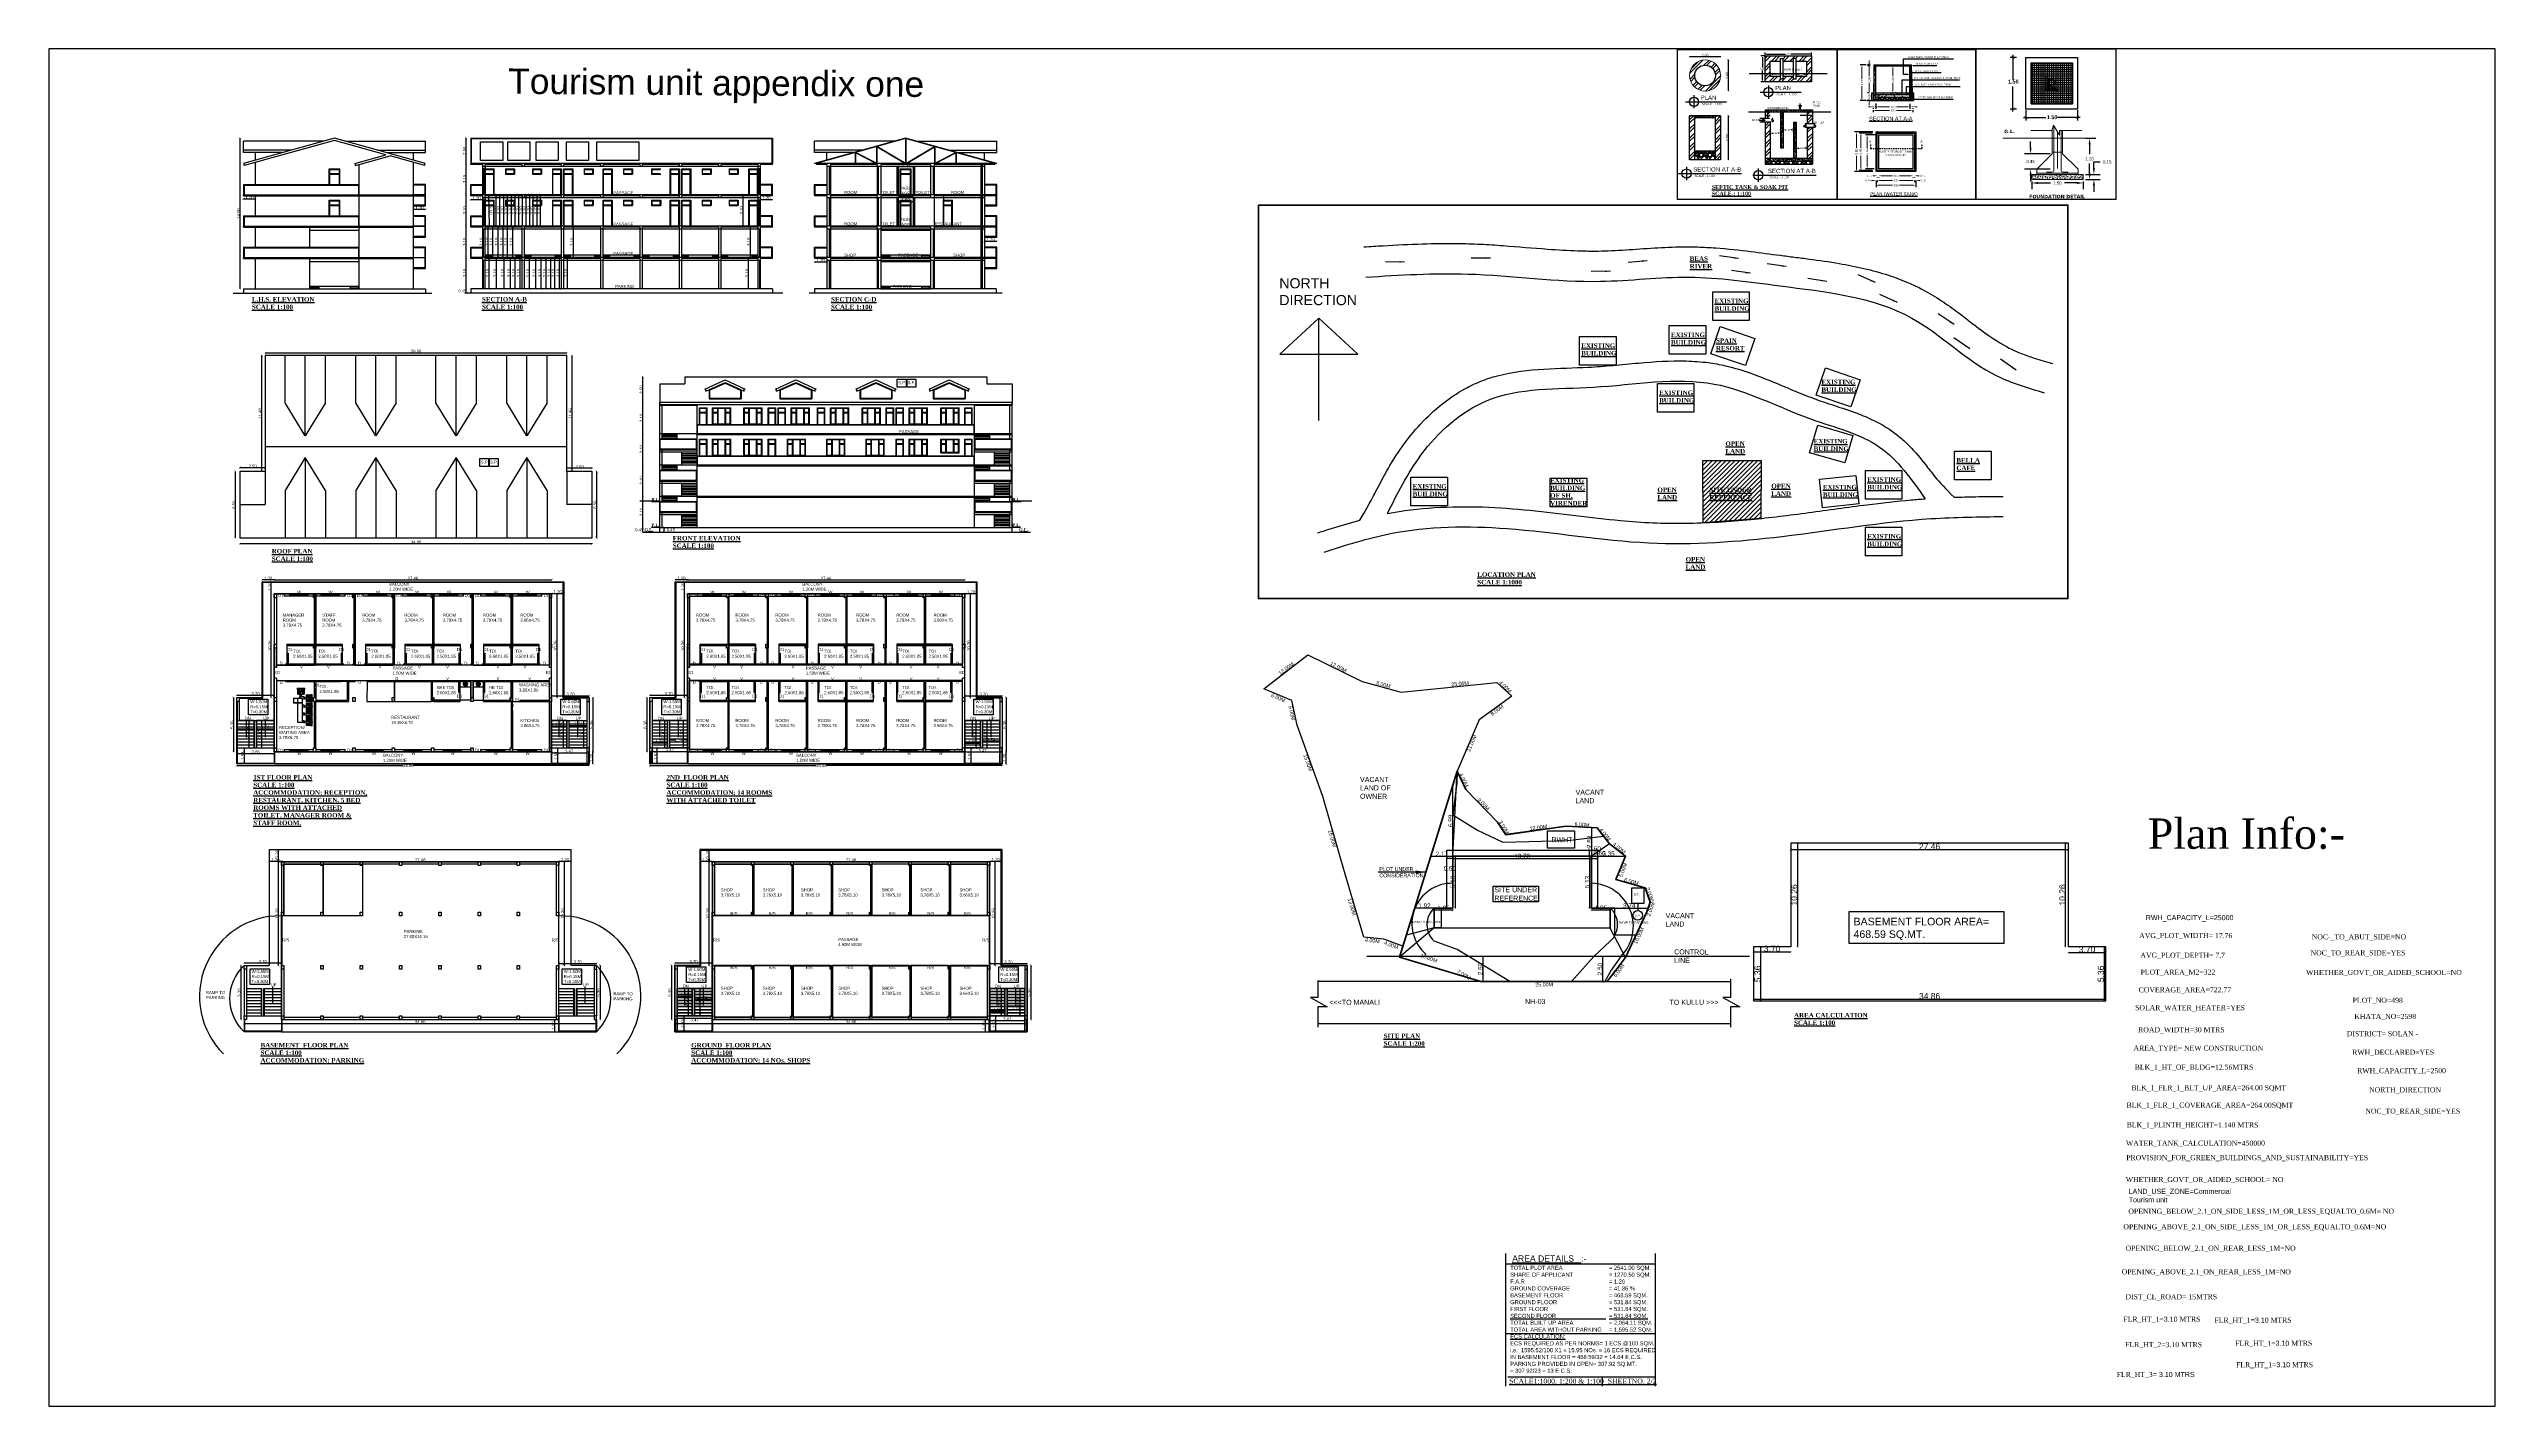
# Model space of a CAD drawing. Header units: metres. Extents: x 0 to 242, y 0 to 134.
import ezdxf

# ---------------------------------------------------------------- set-up
doc = ezdxf.new("R2010")
doc.units = ezdxf.units.M
doc.header["$MEASUREMENT"] = 0
doc.linetypes.add('CENTER2', pattern=[28.575, 19.05, -3.175, 3.175, -3.175])
doc.linetypes.add('HIDDEN2', pattern=[0.1875, 0.125, -0.0625])
for name, color, linetype, lineweight in [('BLK_1_COVERED_AREA', 7, 'Continuous', 50), ('BLK_1_FLR_0_BLT_UP_AREA', 7, 'Continuous', 50), ('BLK_1_FLR_0_STAIR_1', 7, 'Continuous', 50), ('BLK_1_FLR_0_STAIR_1_FLIGHT_1', 7, 'Continuous', 50), ('BLK_1_FLR_0_STAIR_1_FLIGHT_2', 7, 'Continuous', 50), ('BLK_1_FLR_0_STAIR_1_LANDING_1', 7, 'Continuous', 50), ('BLK_1_FLR_0_STAIR_2', 7, 'Continuous', 50), ('BLK_1_FLR_0_STAIR_2_FLIGHT_1', 7, 'Continuous', 50), ('BLK_1_FLR_0_STAIR_2_FLIGHT_2', 7, 'Continuous', 50), ('BLK_1_FLR_0_STAIR_2_LANDING_1', 7, 'Continuous', 50), ('BLK_1_FLR_1_STAIR_1', 7, 'Continuous', 50), ('BLK_1_FLR_1_STAIR_2', 7, 'Continuous', 50), ('BLK_1_FLR_2_STAIR_1', 7, 'Continuous', 50), ('BLK_1_FLR_2_STAIR_2', 7, 'Continuous', 50), ('BLK_1_HT_OF_BLDG', 7, 'Continuous', 50), ('BLK_1_LVL_0_BLDG_FOOT_PRINT', 7, 'Continuous', 50), ('BLK_1_PLINTH_HEIGHT', 7, 'Continuous', 50), ('BOUNDARY', 2, 'CENTER2', 30), ('LOCATION_PLAN', 7, 'Continuous', 50), ('PLAN_INFO', 7, 'Continuous', 50), ('PLOT_BOUNDARY', 7, 'Continuous', 50)]:
    doc.layers.add(name, color=color, linetype=linetype, lineweight=lineweight)
for name, color, linetype in [('BLK_1_FLR_0_EXIT_WIDTH_STAIR', 7, 'Continuous'), ('BLK_1_FLR_0_FLOOR_HEIGHT', 7, 'Continuous'), ('BLK_1_FLR_0_REGULAR_ROOM_1', 1, 'Continuous'), ('BLK_1_FLR_0_REGULAR_ROOM_10', 1, 'Continuous'), ('BLK_1_FLR_0_REGULAR_ROOM_11', 1, 'Continuous'), ('BLK_1_FLR_0_REGULAR_ROOM_12', 1, 'Continuous'), ('BLK_1_FLR_0_REGULAR_ROOM_13', 1, 'Continuous'), ('BLK_1_FLR_0_REGULAR_ROOM_14', 1, 'Continuous'), ('BLK_1_FLR_0_REGULAR_ROOM_2', 1, 'Continuous'), ('BLK_1_FLR_0_REGULAR_ROOM_3', 1, 'Continuous'), ('BLK_1_FLR_0_REGULAR_ROOM_4', 1, 'Continuous'), ('BLK_1_FLR_0_REGULAR_ROOM_5', 1, 'Continuous'), ('BLK_1_FLR_0_REGULAR_ROOM_6', 1, 'Continuous'), ('BLK_1_FLR_0_REGULAR_ROOM_7', 1, 'Continuous'), ('BLK_1_FLR_0_REGULAR_ROOM_8', 1, 'Continuous'), ('BLK_1_FLR_0_REGULAR_ROOM_9', 1, 'Continuous'), ('BLK_1_FLR_1_EXIT_WIDTH_STAIR', 7, 'Continuous'), ('BLK_1_FLR_1_FLOOR_HEIGHT', 7, 'Continuous'), ('BLK_1_FLR_1_KITCHEN', 7, 'Continuous'), ('BLK_1_FLR_1_REGULAR_ROOM_1', 1, 'Continuous'), ('BLK_1_FLR_1_REGULAR_ROOM_2', 1, 'Continuous'), ('BLK_1_FLR_1_REGULAR_ROOM_4', 1, 'Continuous'), ('BLK_1_FLR_1_REGULAR_ROOM_5', 1, 'Continuous'), ('BLK_1_FLR_1_REGULAR_ROOM_6', 1, 'Continuous'), ('BLK_1_FLR_1_REGULAR_ROOM_7', 1, 'Continuous'), ('BLK_1_FLR_2_EXIT_WIDTH_STAIR', 7, 'Continuous'), ('BLK_1_FLR_2_FLOOR_HEIGHT', 7, 'Continuous'), ('BLK_1_FLR_2_REGULAR_ROOM_1', 1, 'Continuous'), ('BLK_1_FLR_2_REGULAR_ROOM_10', 1, 'Continuous'), ('BLK_1_FLR_2_REGULAR_ROOM_11', 1, 'Continuous'), ('BLK_1_FLR_2_REGULAR_ROOM_12', 1, 'Continuous'), ('BLK_1_FLR_2_REGULAR_ROOM_13', 1, 'Continuous'), ('BLK_1_FLR_2_REGULAR_ROOM_14', 1, 'Continuous'), ('BLK_1_FLR_2_REGULAR_ROOM_2', 1, 'Continuous'), ('BLK_1_FLR_2_REGULAR_ROOM_3', 1, 'Continuous'), ('BLK_1_FLR_2_REGULAR_ROOM_4', 1, 'Continuous'), ('BLK_1_FLR_2_REGULAR_ROOM_5', 1, 'Continuous'), ('BLK_1_FLR_2_REGULAR_ROOM_6', 1, 'Continuous'), ('BLK_1_FLR_2_REGULAR_ROOM_7', 1, 'Continuous'), ('BLK_1_FLR_2_REGULAR_ROOM_8', 1, 'Continuous'), ('BLK_1_FLR_2_REGULAR_ROOM_9', 1, 'Continuous'), ('BLK_1_LVL_-1_BSMNT_FOOT_PRINT', 7, 'Continuous'), ('BLK_1_LVL_0_FRONT_SETBACK', 7, 'Continuous'), ('BLK_1_LVL_0_REAR_SETBACK', 7, 'Continuous'), ('BLK_1_LVL_0_SIDE_SETBACK1', 7, 'Continuous'), ('BLK_1_LVL_0_SIDE_SETBACK2', 7, 'Continuous'), ('BLK_1_PLANTATION_GREENSTRIP', 7, 'Continuous'), ('DIST_CL_ROAD', 7, 'Continuous'), ('NORTH_DIRECTION', 7, 'Continuous'), ('OPEN_PARKING', 7, 'Continuous'), ('RWH', 7, 'Continuous'), ('SOLAR_PANEL', 7, 'Continuous'), ('SOLAR_WATER_HEATER', 7, 'Continuous'), ('SPECIAL_PARKING', 7, 'Continuous'), ('WATER_TANK_CALCULATION', 7, 'Continuous')]:
    doc.layers.add(name, color=color, linetype=linetype)
doc.styles.add('MtXpl_Times_New_Roma', font='timesbd.ttf')
doc.styles.add('SmartDCR', font='times.ttf')
doc.styles.get("Standard").update_dxf_attribs({"font": 'arial.ttf'})
doc.styles.add('style1', font='arial.ttf', dxfattribs={"height": 300})
doc.styles.add('STYLUSBT', font='arial.ttf')
doc.dimstyles.get("Standard").update_dxf_attribs({"dimtxt": 0.18, "dimasz": 0.18, "dimexe": 0.18, "dimexo": 0.0625, "dimgap": 0.09, "dimtad": 0, "dimtih": 1, "dimtoh": 1, "dimdec": 4, "dimzin": 0, "dimdsep": 46, "dimtxsty": 'Standard', "dimcen": 0.09, "dimadec": 0, "dimazin": 0, "dimtfac": 1, "dimtdec": 4, "dimtofl": 0, "dimtmove": 0, "dimatfit": 3, "dimfxl": 1, "dimtolj": 1, "dimtzin": 0, "dimarcsym": 0})
doc.dimstyles.new('STANDARD$0', dxfattribs={"dimtxt": 0.3, "dimasz": 0.2, "dimexe": 0.0625, "dimexo": 1, "dimgap": 0, "dimtad": 1, "dimtoh": 1, "dimzin": 0, "dimdsep": 46, "dimtxsty": 'STYLUSBT', "dimblk": 'ARCHTICK', "dimcen": 0.09375, "dimse1": 1, "dimse2": 1, "dimadec": 0, "dimazin": 0, "dimtfac": 1, "dimtofl": 0, "dimtmove": 2, "dimatfit": 3, "dimldrblk": 'ARCHTICK', "dimfxl": 1, "dimtolj": 1, "dimtzin": 0, "dimarcsym": 0})
pattern_1 = [(50, (-1790.9846, -739.83905), (0.35863009, -0.031376067), [0.0375, -0.4125]), (355, (-1790.9846, -739.83905), (-0.069375667, 0.376096067), [0.03, -0.33]), (100.4514, (-1790.95472, -739.84166), (0.28925469, 0.34471977), [0.031870095, -0.350571056]), (46.1842, (-1790.9846, -739.73905), (0.533620524, -0.08275951), [0.05625, -0.61875]), (96.6356, (-1790.94014, -739.74595), (0.46733135, 0.48705894), [0.04780514, -0.5258565]), (351.1842, (-1790.9846, -739.73905), (0.46733097, 0.4870593), [0.045, -0.495]), (21, (-1790.9346, -739.76405), (0.298453526, -0.201309445), [0.0375, -0.4125]), (326, (-1790.9346, -739.76405), (0.121657666, 0.36257502), [0.03, -0.33]), (71.4514, (-1790.90974, -739.78082), (0.420111314, 0.16126525), [0.031870095, -0.350571056]), (37.5, (-1790.98461, -739.83905), (0.006079928, 0.166446927), [0, -0.326, 0, -0.335, 0, -0.33125]), (7.5, (-1790.9846, -739.83905), (0.131534769, 0.197205856), [0, -0.191, 0, -0.3185, 0, -0.12625]), (327.5, (-1791.09611, -739.83905), (0.266911218, -0.011277436), [0, -0.125, 0, -0.39, 0, -0.5175]), (317.5, (-1791.1461, -739.83905), (0.291593085, 0.05005249), [0, -0.1625, 0, -0.259, 0, -0.3675])]
pattern_2 = [(50, (-1802.3792, -731.9594), (0.35863009, -0.031376067), [0.0375, -0.4125]), (355, (-1802.3792, -731.9594), (-0.069375667, 0.376096067), [0.03, -0.33]), (100.4514, (-1802.3493, -731.96202), (0.28925469, 0.34471977), [0.031870095, -0.350571056]), (46.1842, (-1802.3792, -731.8594), (0.533620524, -0.08275951), [0.05625, -0.61875]), (96.6356, (-1802.3347, -731.8663), (0.46733135, 0.48705894), [0.04780514, -0.5258565]), (351.1842, (-1802.3792, -731.8594), (0.46733097, 0.4870593), [0.045, -0.495]), (21, (-1802.3292, -731.8844), (0.298453526, -0.201309445), [0.0375, -0.4125]), (326, (-1802.3292, -731.8844), (0.121657666, 0.36257502), [0.03, -0.33]), (71.4514, (-1802.3043, -731.9012), (0.420111314, 0.16126525), [0.031870095, -0.350571056]), (37.5, (-1802.37919, -731.95941), (0.006079928, 0.166446927), [0, -0.326, 0, -0.335, 0, -0.33125]), (7.5, (-1802.37919, -731.9594), (0.131534769, 0.197205856), [0, -0.191, 0, -0.3185, 0, -0.12625]), (327.5, (-1802.49069, -731.95941), (0.266911218, -0.011277436), [0, -0.125, 0, -0.39, 0, -0.5175]), (317.5, (-1802.54069, -731.9594), (0.291593085, 0.05005249), [0, -0.1625, 0, -0.259, 0, -0.3675])]

# ---------------------------------------------------------------- blocks, each defined once
blk = doc.blocks.new('_ArchTick')
at = {"color": 0, "linetype": 'ByBlock', "const_width": 0.15}
blk.add_lwpolyline([(-0.5, -0.5), (0.5, 0.5)], dxfattribs=at)
blk = doc.blocks.new('*D90')
at = {"color": 0, "lineweight": -2, "transparency": 16777216}
blk.add_line((23.01, 53.88), (50.47, 53.88), dxfattribs=at)
at = {"layer": 'DEFPOINTS', "color": 0, "transparency": 16777216}
for p in [(23.01, 53.85), (50.47, 53.88), (50.47, 53.85)]:
    blk.add_point(p, dxfattribs=at)
at = {"color": 0, "lineweight": -2, "transparency": 16777216, "xscale": 0.2, "yscale": 0.2, "zscale": 0.2, "rotation": 180}
blk.add_blockref('_ArchTick', (23.01, 53.88), dxfattribs=at)
at = {"color": 0, "lineweight": -2, "transparency": 16777216, "xscale": 0.2, "yscale": 0.2, "zscale": 0.2}
blk.add_blockref('_ArchTick', (50.47, 53.88), dxfattribs=at)
at = {"color": 0, "transparency": 16777216, "insert": (36.74, 54.03), "char_height": 0.3, "attachment_point": 5, "style": 'STYLUSBT'}
blk.add_mtext('\\A1;27.46', dxfattribs=at)
blk = doc.blocks.new('*D91')
at = {"color": 0, "lineweight": -2, "transparency": 16777216}
blk.add_line((22.72, 43.59), (22.72, 53.85), dxfattribs=at)
at = {"layer": 'DEFPOINTS', "color": 0, "transparency": 16777216}
for p in [(22.72, 53.85), (23.01, 53.85), (23.01, 43.59)]:
    blk.add_point(p, dxfattribs=at)
at = {"color": 0, "lineweight": -2, "transparency": 16777216, "xscale": 0.2, "yscale": 0.2, "zscale": 0.2}
for p, rotation in [((22.72, 53.85), 90), ((22.72, 43.59), 270)]:
    blk.add_blockref('_ArchTick', p, dxfattribs=dict(at, rotation=rotation))
at = {"color": 0, "transparency": 16777216, "insert": (22.57, 48.72), "char_height": 0.3, "attachment_point": 5, "rotation": 90, "style": 'STYLUSBT'}
blk.add_mtext('\\A1;10.26', dxfattribs=at)
blk = doc.blocks.new('*D92')
at = {"color": 0, "lineweight": -2, "transparency": 16777216}
blk.add_line((19.31, 43.83), (23.01, 43.83), dxfattribs=at)
at = {"layer": 'DEFPOINTS', "color": 0, "transparency": 16777216}
for p in [(19.31, 43.59), (23.01, 43.83), (23.01, 43.59)]:
    blk.add_point(p, dxfattribs=at)
at = {"color": 0, "lineweight": -2, "transparency": 16777216, "xscale": 0.2, "yscale": 0.2, "zscale": 0.2, "rotation": 180}
blk.add_blockref('_ArchTick', (19.31, 43.83), dxfattribs=at)
at = {"color": 0, "lineweight": -2, "transparency": 16777216, "xscale": 0.2, "yscale": 0.2, "zscale": 0.2}
blk.add_blockref('_ArchTick', (23.01, 43.83), dxfattribs=at)
at = {"color": 0, "transparency": 16777216, "insert": (21.16, 43.98), "char_height": 0.3, "attachment_point": 5, "style": 'STYLUSBT'}
blk.add_mtext('\\A1;3.70', dxfattribs=at)
blk = doc.blocks.new('*D32')
at = {"color": 0, "lineweight": -2, "transparency": 16777216}
blk.add_line((18.99, 43.59), (18.99, 38.23), dxfattribs=at)
at = {"layer": 'DEFPOINTS', "color": 0, "transparency": 16777216}
for p in [(19.31, 43.59), (18.99, 38.23), (19.31, 38.23)]:
    blk.add_point(p, dxfattribs=at)
at = {"color": 0, "lineweight": -2, "transparency": 16777216, "xscale": 0.2, "yscale": 0.2, "zscale": 0.2}
for p, rotation in [((18.99, 43.59), 90), ((18.99, 38.23), 270)]:
    blk.add_blockref('_ArchTick', p, dxfattribs=dict(at, rotation=rotation))
at = {"color": 0, "transparency": 16777216, "insert": (18.83, 40.91), "char_height": 0.3, "attachment_point": 5, "rotation": 90, "style": 'STYLUSBT'}
blk.add_mtext('\\A1;5.36', dxfattribs=at)
blk = doc.blocks.new('*D93')
at = {"color": 0, "lineweight": -2, "transparency": 16777216}
blk.add_line((50.99, 53.85), (50.99, 43.59), dxfattribs=at)
at = {"layer": 'DEFPOINTS', "color": 0, "transparency": 16777216}
for p in [(50.47, 53.85), (50.47, 43.59), (50.99, 43.59)]:
    blk.add_point(p, dxfattribs=at)
at = {"color": 0, "lineweight": -2, "transparency": 16777216, "xscale": 0.2, "yscale": 0.2, "zscale": 0.2}
for p, rotation in [((50.99, 53.85), 90), ((50.99, 43.59), 270)]:
    blk.add_blockref('_ArchTick', p, dxfattribs=dict(at, rotation=rotation))
at = {"color": 0, "transparency": 16777216, "insert": (50.83, 48.72), "char_height": 0.3, "attachment_point": 5, "rotation": 90, "style": 'STYLUSBT'}
blk.add_mtext('\\A1;10.26', dxfattribs=at)
blk = doc.blocks.new('*D94')
at = {"color": 0, "lineweight": -2, "transparency": 16777216}
blk.add_line((50.47, 43.78), (54.17, 43.78), dxfattribs=at)
at = {"layer": 'DEFPOINTS', "color": 0, "transparency": 16777216}
for p in [(50.47, 43.59), (54.17, 43.78), (54.17, 43.59)]:
    blk.add_point(p, dxfattribs=at)
at = {"color": 0, "lineweight": -2, "transparency": 16777216, "xscale": 0.2, "yscale": 0.2, "zscale": 0.2, "rotation": 180}
blk.add_blockref('_ArchTick', (50.47, 43.78), dxfattribs=at)
at = {"color": 0, "lineweight": -2, "transparency": 16777216, "xscale": 0.2, "yscale": 0.2, "zscale": 0.2}
blk.add_blockref('_ArchTick', (54.17, 43.78), dxfattribs=at)
at = {"color": 0, "transparency": 16777216, "insert": (52.32, 43.93), "char_height": 0.3, "attachment_point": 5, "style": 'STYLUSBT'}
blk.add_mtext('\\A1;3.70', dxfattribs=at)
blk = doc.blocks.new('*D95')
at = {"color": 0, "lineweight": -2, "transparency": 16777216}
blk.add_line((54.55, 43.59), (54.55, 38.23), dxfattribs=at)
at = {"layer": 'DEFPOINTS', "color": 0, "transparency": 16777216}
for p in [(54.17, 43.59), (54.17, 38.23), (54.55, 38.23)]:
    blk.add_point(p, dxfattribs=at)
at = {"color": 0, "lineweight": -2, "transparency": 16777216, "xscale": 0.2, "yscale": 0.2, "zscale": 0.2}
for p, rotation in [((54.55, 43.59), 90), ((54.55, 38.23), 270)]:
    blk.add_blockref('_ArchTick', p, dxfattribs=dict(at, rotation=rotation))
at = {"color": 0, "transparency": 16777216, "insert": (54.4, 40.91), "char_height": 0.3, "attachment_point": 5, "rotation": 90, "style": 'STYLUSBT'}
blk.add_mtext('\\A1;5.36', dxfattribs=at)
blk = doc.blocks.new('*D54')
at = {"color": 0, "lineweight": -2, "transparency": 16777216}
blk.add_line((19.31, 37.84), (54.17, 37.84), dxfattribs=at)
at = {"layer": 'DEFPOINTS', "color": 0, "transparency": 16777216}
for p in [(19.31, 38.23), (54.17, 38.23), (54.17, 37.84)]:
    blk.add_point(p, dxfattribs=at)
at = {"color": 0, "lineweight": -2, "transparency": 16777216, "xscale": 0.2, "yscale": 0.2, "zscale": 0.2, "rotation": 180}
blk.add_blockref('_ArchTick', (19.31, 37.84), dxfattribs=at)
at = {"color": 0, "lineweight": -2, "transparency": 16777216, "xscale": 0.2, "yscale": 0.2, "zscale": 0.2}
blk.add_blockref('_ArchTick', (54.17, 37.84), dxfattribs=at)
at = {"color": 0, "transparency": 16777216, "insert": (36.74, 37.99), "char_height": 0.3, "attachment_point": 5, "style": 'STYLUSBT'}
blk.add_mtext('\\A1;34.86', dxfattribs=at)
blk = doc.blocks.new('*D55')
at = {"color": 0, "lineweight": -2, "transparency": 16777216}
blk.add_line((22.72, 53.85), (22.72, 55.05), dxfattribs=at)
at = {"layer": 'DEFPOINTS', "color": 0, "transparency": 16777216}
for p in [(22.72, 55.05), (23.01, 55.05), (23.01, 53.85)]:
    blk.add_point(p, dxfattribs=at)
at = {"color": 0, "lineweight": -2, "transparency": 16777216, "xscale": 0.2, "yscale": 0.2, "zscale": 0.2}
for p, rotation in [((22.72, 55.05), 90), ((22.72, 53.85), 270)]:
    blk.add_blockref('_ArchTick', p, dxfattribs=dict(at, rotation=rotation))
at = {"color": 0, "transparency": 16777216, "insert": (22.57, 54.61), "char_height": 0.3, "attachment_point": 5, "rotation": 90, "style": 'STYLUSBT'}
blk.add_mtext('\\A1;1.20', dxfattribs=at)
blk = doc.blocks.new('*D56')
at = {"color": 0, "lineweight": -2, "transparency": 16777216}
blk.add_line((23.01, 53.88), (21.81, 53.88), dxfattribs=at)
at = {"layer": 'DEFPOINTS', "color": 0, "transparency": 16777216}
for p in [(21.81, 53.88), (21.81, 53.85), (23.01, 53.85)]:
    blk.add_point(p, dxfattribs=at)
at = {"color": 0, "lineweight": -2, "transparency": 16777216, "xscale": 0.2, "yscale": 0.2, "zscale": 0.2}
for p, rotation in [((21.81, 53.88), 180.0000000000061), ((23.01, 53.88), 6.0751e-12)]:
    blk.add_blockref('_ArchTick', p, dxfattribs=dict(at, rotation=rotation))
at = {"color": 0, "transparency": 16777216, "insert": (22.41, 54.03), "char_height": 0.3, "attachment_point": 5, "style": 'STYLUSBT'}
blk.add_mtext('\\A1;1.20', dxfattribs=at)
blk = doc.blocks.new('*D57')
at = {"color": 0, "lineweight": -2, "transparency": 16777216}
blk.add_line((50.47, 53.89), (51.67, 53.89), dxfattribs=at)
at = {"layer": 'DEFPOINTS', "color": 0, "transparency": 16777216}
for p in [(50.47, 53.88), (51.67, 53.89), (51.67, 53.88)]:
    blk.add_point(p, dxfattribs=at)
at = {"color": 0, "lineweight": -2, "transparency": 16777216, "xscale": 0.2, "yscale": 0.2, "zscale": 0.2, "rotation": 180}
blk.add_blockref('_ArchTick', (50.47, 53.89), dxfattribs=at)
at = {"color": 0, "lineweight": -2, "transparency": 16777216, "xscale": 0.2, "yscale": 0.2, "zscale": 0.2}
blk.add_blockref('_ArchTick', (51.67, 53.89), dxfattribs=at)
at = {"color": 0, "transparency": 16777216, "insert": (51.07, 54.05), "char_height": 0.3, "attachment_point": 5, "style": 'STYLUSBT'}
blk.add_mtext('\\A1;1.20', dxfattribs=at)
blk = doc.blocks.new('*D58')
at = {"color": 0, "lineweight": -2, "transparency": 16777216}
blk.add_line((50.07, 37.03), (50.07, 38.23), dxfattribs=at)
at = {"layer": 'DEFPOINTS', "color": 0, "transparency": 16777216}
for p in [(50.07, 38.23), (50.42, 38.23), (50.42, 37.03)]:
    blk.add_point(p, dxfattribs=at)
at = {"color": 0, "lineweight": -2, "transparency": 16777216, "xscale": 0.2, "yscale": 0.2, "zscale": 0.2}
for p, rotation in [((50.07, 38.23), 90), ((50.07, 37.03), 270)]:
    blk.add_blockref('_ArchTick', p, dxfattribs=dict(at, rotation=rotation))
at = {"color": 0, "transparency": 16777216, "insert": (49.91, 37.63), "char_height": 0.3, "attachment_point": 5, "rotation": 90, "style": 'STYLUSBT'}
blk.add_mtext('\\A1;1.20', dxfattribs=at)
blk = doc.blocks.new('*D59')
at = {"color": 0, "lineweight": -2, "transparency": 16777216}
blk.add_line((65.63, 53.88), (93.09, 53.88), dxfattribs=at)
at = {"layer": 'DEFPOINTS', "color": 0, "transparency": 16777216}
for p in [(65.63, 53.85), (93.09, 53.88), (93.09, 53.85)]:
    blk.add_point(p, dxfattribs=at)
at = {"color": 0, "lineweight": -2, "transparency": 16777216, "xscale": 0.2, "yscale": 0.2, "zscale": 0.2, "rotation": 180}
blk.add_blockref('_ArchTick', (65.63, 53.88), dxfattribs=at)
at = {"color": 0, "lineweight": -2, "transparency": 16777216, "xscale": 0.2, "yscale": 0.2, "zscale": 0.2}
blk.add_blockref('_ArchTick', (93.09, 53.88), dxfattribs=at)
at = {"color": 0, "transparency": 16777216, "insert": (79.36, 54.03), "char_height": 0.3, "attachment_point": 5, "style": 'STYLUSBT'}
blk.add_mtext('\\A1;27.46', dxfattribs=at)
blk = doc.blocks.new('*D60')
at = {"color": 0, "lineweight": -2, "transparency": 16777216}
blk.add_line((65.34, 43.59), (65.34, 53.85), dxfattribs=at)
at = {"layer": 'DEFPOINTS', "color": 0, "transparency": 16777216}
for p in [(65.34, 53.85), (65.63, 53.85), (65.63, 43.59)]:
    blk.add_point(p, dxfattribs=at)
at = {"color": 0, "lineweight": -2, "transparency": 16777216, "xscale": 0.2, "yscale": 0.2, "zscale": 0.2}
for p, rotation in [((65.34, 53.85), 90), ((65.34, 43.59), 270)]:
    blk.add_blockref('_ArchTick', p, dxfattribs=dict(at, rotation=rotation))
at = {"color": 0, "transparency": 16777216, "insert": (65.19, 48.72), "char_height": 0.3, "attachment_point": 5, "rotation": 90, "style": 'STYLUSBT'}
blk.add_mtext('\\A1;10.26', dxfattribs=at)
blk = doc.blocks.new('*D61')
at = {"color": 0, "lineweight": -2, "transparency": 16777216}
blk.add_line((61.93, 43.83), (65.63, 43.83), dxfattribs=at)
at = {"layer": 'DEFPOINTS', "color": 0, "transparency": 16777216}
for p in [(61.93, 43.59), (65.63, 43.83), (65.63, 43.59)]:
    blk.add_point(p, dxfattribs=at)
at = {"color": 0, "lineweight": -2, "transparency": 16777216, "xscale": 0.2, "yscale": 0.2, "zscale": 0.2, "rotation": 180}
blk.add_blockref('_ArchTick', (61.93, 43.83), dxfattribs=at)
at = {"color": 0, "lineweight": -2, "transparency": 16777216, "xscale": 0.2, "yscale": 0.2, "zscale": 0.2}
blk.add_blockref('_ArchTick', (65.63, 43.83), dxfattribs=at)
at = {"color": 0, "transparency": 16777216, "insert": (63.78, 43.98), "char_height": 0.3, "attachment_point": 5, "style": 'STYLUSBT'}
blk.add_mtext('\\A1;3.70', dxfattribs=at)
blk = doc.blocks.new('*D27')
at = {"color": 0, "lineweight": -2, "transparency": 16777216}
blk.add_line((61.61, 43.59), (61.61, 38.23), dxfattribs=at)
at = {"layer": 'DEFPOINTS', "color": 0, "transparency": 16777216}
for p in [(61.93, 43.59), (61.61, 38.23), (61.93, 38.23)]:
    blk.add_point(p, dxfattribs=at)
at = {"color": 0, "lineweight": -2, "transparency": 16777216, "xscale": 0.2, "yscale": 0.2, "zscale": 0.2}
for p, rotation in [((61.61, 43.59), 90), ((61.61, 38.23), 270)]:
    blk.add_blockref('_ArchTick', p, dxfattribs=dict(at, rotation=rotation))
at = {"color": 0, "transparency": 16777216, "insert": (61.45, 40.91), "char_height": 0.3, "attachment_point": 5, "rotation": 90, "style": 'STYLUSBT'}
blk.add_mtext('\\A1;5.36', dxfattribs=at)
blk = doc.blocks.new('*D62')
at = {"color": 0, "lineweight": -2, "transparency": 16777216}
blk.add_line((93.6, 53.85), (93.6, 43.59), dxfattribs=at)
at = {"layer": 'DEFPOINTS', "color": 0, "transparency": 16777216}
for p in [(93.09, 53.85), (93.09, 43.59), (93.6, 43.59)]:
    blk.add_point(p, dxfattribs=at)
at = {"color": 0, "lineweight": -2, "transparency": 16777216, "xscale": 0.2, "yscale": 0.2, "zscale": 0.2}
for p, rotation in [((93.6, 53.85), 90), ((93.6, 43.59), 270)]:
    blk.add_blockref('_ArchTick', p, dxfattribs=dict(at, rotation=rotation))
at = {"color": 0, "transparency": 16777216, "insert": (93.45, 48.72), "char_height": 0.3, "attachment_point": 5, "rotation": 90, "style": 'STYLUSBT'}
blk.add_mtext('\\A1;10.26', dxfattribs=at)
blk = doc.blocks.new('*D63')
at = {"color": 0, "lineweight": -2, "transparency": 16777216}
blk.add_line((93.09, 43.78), (96.79, 43.78), dxfattribs=at)
at = {"layer": 'DEFPOINTS', "color": 0, "transparency": 16777216}
for p in [(93.09, 43.59), (96.79, 43.78), (96.79, 43.59)]:
    blk.add_point(p, dxfattribs=at)
at = {"color": 0, "lineweight": -2, "transparency": 16777216, "xscale": 0.2, "yscale": 0.2, "zscale": 0.2, "rotation": 180}
blk.add_blockref('_ArchTick', (93.09, 43.78), dxfattribs=at)
at = {"color": 0, "lineweight": -2, "transparency": 16777216, "xscale": 0.2, "yscale": 0.2, "zscale": 0.2}
blk.add_blockref('_ArchTick', (96.79, 43.78), dxfattribs=at)
at = {"color": 0, "transparency": 16777216, "insert": (94.94, 43.93), "char_height": 0.3, "attachment_point": 5, "style": 'STYLUSBT'}
blk.add_mtext('\\A1;3.70', dxfattribs=at)
blk = doc.blocks.new('*D64')
at = {"color": 0, "lineweight": -2, "transparency": 16777216}
blk.add_line((97.17, 43.59), (97.17, 38.23), dxfattribs=at)
at = {"layer": 'DEFPOINTS', "color": 0, "transparency": 16777216}
for p in [(96.79, 43.59), (96.79, 38.23), (97.17, 38.23)]:
    blk.add_point(p, dxfattribs=at)
at = {"color": 0, "lineweight": -2, "transparency": 16777216, "xscale": 0.2, "yscale": 0.2, "zscale": 0.2}
for p, rotation in [((97.17, 43.59), 90), ((97.17, 38.23), 270)]:
    blk.add_blockref('_ArchTick', p, dxfattribs=dict(at, rotation=rotation))
at = {"color": 0, "transparency": 16777216, "insert": (97.01, 40.91), "char_height": 0.3, "attachment_point": 5, "rotation": 90, "style": 'STYLUSBT'}
blk.add_mtext('\\A1;5.36', dxfattribs=at)
blk = doc.blocks.new('*D65')
at = {"color": 0, "lineweight": -2, "transparency": 16777216}
blk.add_line((61.93, 37.84), (96.79, 37.84), dxfattribs=at)
at = {"layer": 'DEFPOINTS', "color": 0, "transparency": 16777216}
for p in [(61.93, 38.23), (96.79, 38.23), (96.79, 37.84)]:
    blk.add_point(p, dxfattribs=at)
at = {"color": 0, "lineweight": -2, "transparency": 16777216, "xscale": 0.2, "yscale": 0.2, "zscale": 0.2, "rotation": 180}
blk.add_blockref('_ArchTick', (61.93, 37.84), dxfattribs=at)
at = {"color": 0, "lineweight": -2, "transparency": 16777216, "xscale": 0.2, "yscale": 0.2, "zscale": 0.2}
blk.add_blockref('_ArchTick', (96.79, 37.84), dxfattribs=at)
at = {"color": 0, "transparency": 16777216, "insert": (79.36, 37.99), "char_height": 0.3, "attachment_point": 5, "style": 'STYLUSBT'}
blk.add_mtext('\\A1;34.86', dxfattribs=at)
blk = doc.blocks.new('*D66')
at = {"color": 0, "lineweight": -2, "transparency": 16777216}
blk.add_line((65.34, 53.85), (65.34, 55.05), dxfattribs=at)
at = {"layer": 'DEFPOINTS', "color": 0, "transparency": 16777216}
for p in [(65.34, 55.05), (65.63, 55.05), (65.63, 53.85)]:
    blk.add_point(p, dxfattribs=at)
at = {"color": 0, "lineweight": -2, "transparency": 16777216, "xscale": 0.2, "yscale": 0.2, "zscale": 0.2}
for p, rotation in [((65.34, 55.05), 90), ((65.34, 53.85), 270)]:
    blk.add_blockref('_ArchTick', p, dxfattribs=dict(at, rotation=rotation))
at = {"color": 0, "transparency": 16777216, "insert": (65.19, 54.61), "char_height": 0.3, "attachment_point": 5, "rotation": 90, "style": 'STYLUSBT'}
blk.add_mtext('\\A1;1.20', dxfattribs=at)
blk = doc.blocks.new('*D67')
at = {"color": 0, "lineweight": -2, "transparency": 16777216}
blk.add_line((65.63, 53.88), (64.43, 53.88), dxfattribs=at)
at = {"layer": 'DEFPOINTS', "color": 0, "transparency": 16777216}
for p in [(64.43, 53.88), (64.43, 53.85), (65.63, 53.85)]:
    blk.add_point(p, dxfattribs=at)
at = {"color": 0, "lineweight": -2, "transparency": 16777216, "xscale": 0.2, "yscale": 0.2, "zscale": 0.2, "rotation": 180}
blk.add_blockref('_ArchTick', (64.43, 53.88), dxfattribs=at)
at = {"color": 0, "lineweight": -2, "transparency": 16777216, "xscale": 0.2, "yscale": 0.2, "zscale": 0.2}
blk.add_blockref('_ArchTick', (65.63, 53.88), dxfattribs=at)
at = {"color": 0, "transparency": 16777216, "insert": (65.03, 54.03), "char_height": 0.3, "attachment_point": 5, "style": 'STYLUSBT'}
blk.add_mtext('\\A1;1.20', dxfattribs=at)
blk = doc.blocks.new('*D68')
at = {"color": 0, "lineweight": -2, "transparency": 16777216}
blk.add_line((93.09, 53.89), (94.29, 53.89), dxfattribs=at)
at = {"layer": 'DEFPOINTS', "color": 0, "transparency": 16777216}
for p in [(93.09, 53.88), (94.29, 53.89), (94.29, 53.88)]:
    blk.add_point(p, dxfattribs=at)
at = {"color": 0, "lineweight": -2, "transparency": 16777216, "xscale": 0.2, "yscale": 0.2, "zscale": 0.2, "rotation": 180}
blk.add_blockref('_ArchTick', (93.09, 53.89), dxfattribs=at)
at = {"color": 0, "lineweight": -2, "transparency": 16777216, "xscale": 0.2, "yscale": 0.2, "zscale": 0.2}
blk.add_blockref('_ArchTick', (94.29, 53.89), dxfattribs=at)
at = {"color": 0, "transparency": 16777216, "insert": (93.69, 54.05), "char_height": 0.3, "attachment_point": 5, "style": 'STYLUSBT'}
blk.add_mtext('\\A1;1.20', dxfattribs=at)
blk = doc.blocks.new('*D69')
at = {"color": 0, "lineweight": -2, "transparency": 16777216}
blk.add_line((92.68, 37.03), (92.68, 38.23), dxfattribs=at)
at = {"layer": 'DEFPOINTS', "color": 0, "transparency": 16777216}
for p in [(92.68, 38.23), (93.04, 38.23), (93.04, 37.03)]:
    blk.add_point(p, dxfattribs=at)
at = {"color": 0, "lineweight": -2, "transparency": 16777216, "xscale": 0.2, "yscale": 0.2, "zscale": 0.2}
for p, rotation in [((92.68, 38.23), 90), ((92.68, 37.03), 270)]:
    blk.add_blockref('_ArchTick', p, dxfattribs=dict(at, rotation=rotation))
at = {"color": 0, "transparency": 16777216, "insert": (92.53, 37.63), "char_height": 0.3, "attachment_point": 5, "rotation": 90, "style": 'STYLUSBT'}
blk.add_mtext('\\A1;1.20', dxfattribs=at)
blk = doc.blocks.new('*D70')
at = {"color": 0, "lineweight": -2, "transparency": 16777216}
blk.add_line((22.29, 81.73), (49.75, 81.73), dxfattribs=at)
at = {"layer": 'DEFPOINTS', "color": 0, "transparency": 16777216}
for p in [(22.29, 80.34), (49.75, 81.73), (49.75, 80.34)]:
    blk.add_point(p, dxfattribs=at)
at = {"color": 0, "lineweight": -2, "transparency": 16777216, "xscale": 0.2, "yscale": 0.2, "zscale": 0.2, "rotation": 180}
blk.add_blockref('_ArchTick', (22.29, 81.73), dxfattribs=at)
at = {"color": 0, "lineweight": -2, "transparency": 16777216, "xscale": 0.2, "yscale": 0.2, "zscale": 0.2}
blk.add_blockref('_ArchTick', (49.75, 81.73), dxfattribs=at)
at = {"color": 0, "transparency": 16777216, "insert": (36.02, 81.88), "char_height": 0.3, "attachment_point": 5, "style": 'STYLUSBT'}
blk.add_mtext('\\A1;27.46', dxfattribs=at)
blk = doc.blocks.new('*D71')
at = {"color": 0, "lineweight": -2, "transparency": 16777216}
blk.add_line((22, 70.08), (22, 80.34), dxfattribs=at)
at = {"layer": 'DEFPOINTS', "color": 0, "transparency": 16777216}
for p in [(22, 80.34), (22.29, 80.34), (22.29, 70.08)]:
    blk.add_point(p, dxfattribs=at)
at = {"color": 0, "lineweight": -2, "transparency": 16777216, "xscale": 0.2, "yscale": 0.2, "zscale": 0.2}
for p, rotation in [((22, 80.34), 90), ((22, 70.08), 270)]:
    blk.add_blockref('_ArchTick', p, dxfattribs=dict(at, rotation=rotation))
at = {"color": 0, "transparency": 16777216, "insert": (21.85, 75.21), "char_height": 0.3, "attachment_point": 5, "rotation": 90, "style": 'STYLUSBT'}
blk.add_mtext('\\A1;10.26', dxfattribs=at)
blk = doc.blocks.new('*D72')
at = {"color": 0, "lineweight": -2, "transparency": 16777216}
blk.add_line((18.59, 70.32), (22.29, 70.32), dxfattribs=at)
at = {"layer": 'DEFPOINTS', "color": 0, "transparency": 16777216}
for p in [(22.29, 70.32), (18.59, 70.08), (22.29, 70.08)]:
    blk.add_point(p, dxfattribs=at)
at = {"color": 0, "lineweight": -2, "transparency": 16777216, "xscale": 0.2, "yscale": 0.2, "zscale": 0.2, "rotation": 180}
blk.add_blockref('_ArchTick', (18.59, 70.32), dxfattribs=at)
at = {"color": 0, "lineweight": -2, "transparency": 16777216, "xscale": 0.2, "yscale": 0.2, "zscale": 0.2}
blk.add_blockref('_ArchTick', (22.29, 70.32), dxfattribs=at)
at = {"color": 0, "transparency": 16777216, "insert": (20.44, 70.47), "char_height": 0.3, "attachment_point": 5, "style": 'STYLUSBT'}
blk.add_mtext('\\A1;3.70', dxfattribs=at)
blk = doc.blocks.new('*D28')
at = {"color": 0, "lineweight": -2, "transparency": 16777216}
blk.add_line((18.26, 70.08), (18.26, 64.72), dxfattribs=at)
at = {"layer": 'DEFPOINTS', "color": 0, "transparency": 16777216}
for p in [(18.59, 70.08), (18.26, 64.72), (18.59, 64.72)]:
    blk.add_point(p, dxfattribs=at)
at = {"color": 0, "lineweight": -2, "transparency": 16777216, "xscale": 0.2, "yscale": 0.2, "zscale": 0.2}
for p, rotation in [((18.26, 70.08), 90), ((18.26, 64.72), 270)]:
    blk.add_blockref('_ArchTick', p, dxfattribs=dict(at, rotation=rotation))
at = {"color": 0, "transparency": 16777216, "insert": (18.11, 67.4), "char_height": 0.3, "attachment_point": 5, "rotation": 90, "style": 'STYLUSBT'}
blk.add_mtext('\\A1;5.36', dxfattribs=at)
blk = doc.blocks.new('*D73')
at = {"color": 0, "lineweight": -2, "transparency": 16777216}
blk.add_line((50.26, 80.34), (50.26, 70.08), dxfattribs=at)
at = {"layer": 'DEFPOINTS', "color": 0, "transparency": 16777216}
for p in [(49.75, 80.34), (49.75, 70.08), (50.26, 70.08)]:
    blk.add_point(p, dxfattribs=at)
at = {"color": 0, "lineweight": -2, "transparency": 16777216, "xscale": 0.2, "yscale": 0.2, "zscale": 0.2}
for p, rotation in [((50.26, 80.34), 90), ((50.26, 70.08), 270)]:
    blk.add_blockref('_ArchTick', p, dxfattribs=dict(at, rotation=rotation))
at = {"color": 0, "transparency": 16777216, "insert": (50.11, 75.21), "char_height": 0.3, "attachment_point": 5, "rotation": 90, "style": 'STYLUSBT'}
blk.add_mtext('\\A1;10.26', dxfattribs=at)
blk = doc.blocks.new('*D74')
at = {"color": 0, "lineweight": -2, "transparency": 16777216}
blk.add_line((49.75, 70.27), (53.45, 70.27), dxfattribs=at)
at = {"layer": 'DEFPOINTS', "color": 0, "transparency": 16777216}
for p in [(53.45, 70.27), (49.75, 70.08), (53.45, 70.08)]:
    blk.add_point(p, dxfattribs=at)
at = {"color": 0, "lineweight": -2, "transparency": 16777216, "xscale": 0.2, "yscale": 0.2, "zscale": 0.2, "rotation": 180}
blk.add_blockref('_ArchTick', (49.75, 70.27), dxfattribs=at)
at = {"color": 0, "lineweight": -2, "transparency": 16777216, "xscale": 0.2, "yscale": 0.2, "zscale": 0.2}
blk.add_blockref('_ArchTick', (53.45, 70.27), dxfattribs=at)
at = {"color": 0, "transparency": 16777216, "insert": (51.6, 70.42), "char_height": 0.3, "attachment_point": 5, "style": 'STYLUSBT'}
blk.add_mtext('\\A1;3.70', dxfattribs=at)
blk = doc.blocks.new('*D75')
at = {"color": 0, "lineweight": -2, "transparency": 16777216}
blk.add_line((53.83, 70.08), (53.83, 64.72), dxfattribs=at)
at = {"layer": 'DEFPOINTS', "color": 0, "transparency": 16777216}
for p in [(53.45, 70.08), (53.45, 64.72), (53.83, 64.72)]:
    blk.add_point(p, dxfattribs=at)
at = {"color": 0, "lineweight": -2, "transparency": 16777216, "xscale": 0.2, "yscale": 0.2, "zscale": 0.2}
for p, rotation in [((53.83, 70.08), 90), ((53.83, 64.72), 270)]:
    blk.add_blockref('_ArchTick', p, dxfattribs=dict(at, rotation=rotation))
at = {"color": 0, "transparency": 16777216, "insert": (53.67, 67.4), "char_height": 0.3, "attachment_point": 5, "rotation": 90, "style": 'STYLUSBT'}
blk.add_mtext('\\A1;5.36', dxfattribs=at)
blk = doc.blocks.new('*D76')
at = {"color": 0, "lineweight": -2, "transparency": 16777216}
for p, q in [((18.59, 63.36), (35.05, 63.36)), ((53.45, 63.36), (36.06, 63.36))]:
    blk.add_line(p, q, dxfattribs=at)
at = {"layer": 'DEFPOINTS', "color": 0, "transparency": 16777216}
for p in [(18.59, 64.72), (53.45, 64.72), (53.45, 63.36)]:
    blk.add_point(p, dxfattribs=at)
at = {"color": 0, "lineweight": -2, "transparency": 16777216, "xscale": 0.2, "yscale": 0.2, "zscale": 0.2, "rotation": 180}
blk.add_blockref('_ArchTick', (18.59, 63.36), dxfattribs=at)
at = {"color": 0, "lineweight": -2, "transparency": 16777216, "xscale": 0.2, "yscale": 0.2, "zscale": 0.2}
blk.add_blockref('_ArchTick', (53.45, 63.36), dxfattribs=at)
at = {"color": 0, "transparency": 16777216, "insert": (35.56, 63.36), "char_height": 0.3, "attachment_point": 5, "style": 'STYLUSBT'}
blk.add_mtext('\\A1;34.86', dxfattribs=at)
blk = doc.blocks.new('*D77')
at = {"color": 0, "lineweight": -2, "transparency": 16777216}
blk.add_line((22, 80.34), (22, 81.54), dxfattribs=at)
at = {"layer": 'DEFPOINTS', "color": 0, "transparency": 16777216}
for p in [(22, 81.54), (22.29, 81.54), (22.29, 80.34)]:
    blk.add_point(p, dxfattribs=at)
at = {"color": 0, "lineweight": -2, "transparency": 16777216, "xscale": 0.2, "yscale": 0.2, "zscale": 0.2}
for p, rotation in [((22, 81.54), 90), ((22, 80.34), 270)]:
    blk.add_blockref('_ArchTick', p, dxfattribs=dict(at, rotation=rotation))
at = {"color": 0, "transparency": 16777216, "insert": (21.85, 81.1), "char_height": 0.3, "attachment_point": 5, "rotation": 90, "style": 'STYLUSBT'}
blk.add_mtext('\\A1;1.20', dxfattribs=at)
blk = doc.blocks.new('*D78')
at = {"color": 0, "lineweight": -2, "transparency": 16777216}
blk.add_line((22.29, 81.73), (21.09, 81.73), dxfattribs=at)
at = {"layer": 'DEFPOINTS', "color": 0, "transparency": 16777216}
for p in [(21.09, 81.73), (21.09, 80.34), (22.29, 80.34)]:
    blk.add_point(p, dxfattribs=at)
at = {"color": 0, "lineweight": -2, "transparency": 16777216, "xscale": 0.2, "yscale": 0.2, "zscale": 0.2}
for p, rotation in [((21.09, 81.73), 180.0000000000108), ((22.29, 81.73), 1.08713e-11)]:
    blk.add_blockref('_ArchTick', p, dxfattribs=dict(at, rotation=rotation))
at = {"color": 0, "transparency": 16777216, "insert": (21.69, 81.88), "char_height": 0.3, "attachment_point": 5, "style": 'STYLUSBT'}
blk.add_mtext('\\A1;1.20', dxfattribs=at)
blk = doc.blocks.new('*D79')
at = {"color": 0, "lineweight": -2, "transparency": 16777216}
blk.add_line((49.75, 80.39), (50.95, 80.39), dxfattribs=at)
at = {"layer": 'DEFPOINTS', "color": 0, "transparency": 16777216}
for p in [(49.75, 80.37), (50.95, 80.39), (50.95, 80.37)]:
    blk.add_point(p, dxfattribs=at)
at = {"color": 0, "lineweight": -2, "transparency": 16777216, "xscale": 0.2, "yscale": 0.2, "zscale": 0.2, "rotation": 180}
blk.add_blockref('_ArchTick', (49.75, 80.39), dxfattribs=at)
at = {"color": 0, "lineweight": -2, "transparency": 16777216, "xscale": 0.2, "yscale": 0.2, "zscale": 0.2}
blk.add_blockref('_ArchTick', (50.95, 80.39), dxfattribs=at)
at = {"color": 0, "transparency": 16777216, "insert": (50.35, 80.54), "char_height": 0.3, "attachment_point": 5, "style": 'STYLUSBT'}
blk.add_mtext('\\A1;1.20', dxfattribs=at)
blk = doc.blocks.new('*D29')
at = {"color": 0, "lineweight": -2, "transparency": 16777216}
blk.add_line((53.83, 63.52), (53.83, 64.72), dxfattribs=at)
at = {"layer": 'DEFPOINTS', "color": 0, "transparency": 16777216}
for p in [(53.83, 64.72), (54.18, 64.72), (54.18, 63.52)]:
    blk.add_point(p, dxfattribs=at)
at = {"color": 0, "lineweight": -2, "transparency": 16777216, "xscale": 0.2, "yscale": 0.2, "zscale": 0.2}
for p, rotation in [((53.83, 64.72), 90), ((53.83, 63.52), 270)]:
    blk.add_blockref('_ArchTick', p, dxfattribs=dict(at, rotation=rotation))
at = {"color": 0, "transparency": 16777216, "insert": (53.67, 64.12), "char_height": 0.3, "attachment_point": 5, "rotation": 90, "style": 'STYLUSBT'}
blk.add_mtext('\\A1;1.20', dxfattribs=at)
blk = doc.blocks.new('hd')
at = {"color": 34, "lineweight": 0}
for p, q in [((27691.9, 18478.2), (27672.8, 18477.6)), ((27672.8, 18474), (27672.9, 18470.9)), ((27673.1, 18474.1), (27672.9, 18474.1)), ((27673, 18468.2), (27672.9, 18471.8)), ((27681.3, 18474.4), (27673.1, 18474.1)), ((27673.1, 18464.4), (27673.3, 18459.9)), ((27673.3, 18457.6), (27673.2, 18460.8)), ((27673.6, 18457.5), (27673.4, 18457.5)), ((27673.5, 18454.1), (27692.6, 18454.6)), ((27682.3, 18457.8), (27673.6, 18457.5)), ((27692, 18474.7), (27689.9, 18474.6)), ((27690.5, 18474.5), (27692, 18474.7)), ((27692, 18474.7), (27690.6, 18474.4)), ((27690.6, 18474.4), (27690.7, 18473.9)), ((27696.1, 18481.3), (27691.2, 18481.2)), ((27691.2, 18481.2), (27691.2, 18479.7)), ((27691.2, 18479.7), (27691.8, 18479.2)), ((27691.8, 18479.2), (27692, 18474.7)), ((27691.8, 18458.2), (27692.5, 18458.1)), ((27692.5, 18458.1), (27691.8, 18458.2)), ((27692.5, 18458.1), (27691.8, 18458.1)), ((27692.1, 18453.1), (27692.6, 18453.7)), ((27692.1, 18451.6), (27692.1, 18453.1)), ((27697, 18451.8), (27692.1, 18451.6)), ((27692.6, 18453.7), (27692.5, 18458.1)), ((27693.8, 18469.1), (27693.4, 18481.2)), ((27694.3, 18451.7), (27693.9, 18465)), ((27697, 18451.8), (27696.1, 18481.3))]:
    blk.add_line(p, q, dxfattribs=at)
at = {"color": 8, "lineweight": 0}
for p, q in [((27673.7, 18467.9), (27678.1, 18467.6)), ((27678.1, 18467.6), (27681.8, 18467.3)), ((27681.8, 18467.8), (27680.4, 18467.4)), ((27681.8, 18467.8), (27681.8, 18467.3))]:
    blk.add_line(p, q, dxfattribs=at)
at = {"color": 0, "lineweight": 0}
for p, q in [((27679.1, 18460.8), (27679, 18460.6)), ((27679, 18460.6), (27679.2, 18460.3)), ((27679.2, 18460.3), (27679.7, 18460)), ((27679.7, 18460), (27679.9, 18459.6)), ((27688.2, 18468.3), (27688, 18467.4)), ((27688, 18466), (27688.3, 18465.5))]:
    blk.add_line(p, q, dxfattribs=at)
at = {"color": 8, "lineweight": 0}
for points in [[(27681.1, 18460.7), (27681.7, 18460.4), (27682.3, 18460), (27682.7, 18460.2), (27684, 18460), (27686.4, 18459.2), (27687.7, 18459.1), (27688.6, 18459.2), (27688.7, 18460.4), (27688.1, 18461), (27687.4, 18462.1), (27687.2, 18462.4), (27687, 18461.8), (27686, 18461.9), (27684, 18462.1), (27676.1, 18463.3), (27673.2, 18464.3), (27670.6, 18465.3), (27667.1, 18466.2), (27666, 18467.7), (27664.5, 18468.6), (27663.5, 18468.7), (27660.3, 18469.4), (27659.5, 18470.3), (27659.6, 18471.4), (27660.6, 18471.9), (27662.4, 18471.8), (27663.8, 18470.9), (27665.3, 18470.6), (27665.5, 18470.9), (27666.8, 18470.5), (27667.5, 18469.8), (27667.6, 18469.1), (27669.1, 18468.7), (27673.7, 18467.9)], [(27668, 18465.8), (27663.9, 18465.2), (27663, 18464), (27663.2, 18462.8), (27664.1, 18462.2), (27665.5, 18462.5), (27667.1, 18463.3), (27668, 18463.5)], [(27664.2, 18468.7), (27664.8, 18469.4), (27665.6, 18469.7), (27666.2, 18469.6), (27666.7, 18469.3)], [(27666.2, 18468.1), (27666.8, 18468.8), (27667.4, 18469)], [(27668.5, 18465.8), (27668.4, 18465.8), (27667.3, 18465.1), (27667.2, 18464.3), (27667.4, 18463.8), (27668.5, 18463.4), (27670.6, 18463.6), (27672.2, 18464.4), (27672.8, 18464.5)], [(27672.6, 18468.1), (27675.6, 18469.1), (27680.9, 18471.2), (27686, 18471.6), (27686.4, 18472.2), (27686, 18473.1), (27683.4, 18472.7), (27679.7, 18471.9), (27679.5, 18471.9)], [(27678.9, 18473.9), (27680.6, 18474), (27681.8, 18474.6), (27685.6, 18475.8), (27687.1, 18476.1), (27688.9, 18475.9), (27689.4, 18475.2), (27690.1, 18474.4), (27691.3, 18473.4), (27692.3, 18472), (27693.4, 18470.2), (27693.5, 18469.3)], [(27679.5, 18471.9), (27679.7, 18472.8), (27678.9, 18473.9)], [(27693.6, 18464.9), (27693.6, 18464.8), (27693.6, 18462.9), (27693.1, 18461.2), (27692.2, 18458.8), (27690.5, 18456.3), (27689.6, 18455.5), (27688.2, 18455.4), (27685.3, 18456.7), (27682.9, 18457.5), (27681.7, 18458.2), (27680.7, 18458.7), (27680.6, 18459)], [(27680.6, 18458.9), (27681.3, 18459.2), (27681.5, 18459.8), (27681.2, 18460.6)], [(27683.9, 18467.7), (27683.6, 18468.6)], [(27684.3, 18465.1), (27684, 18464.3), (27684.7, 18463.1)], [(27684.4, 18468.6), (27684.6, 18469.3), (27685, 18469.8)], [(27685, 18465.3), (27685, 18464), (27685.9, 18462.9), (27686.6, 18462.2), (27686.9, 18462.3)], [(27686.2, 18471.6), (27686.5, 18470.6), (27686.7, 18470), (27685.9, 18469.4), (27685.4, 18468.4)], [(27689.2, 18469.3), (27688.7, 18468.6), (27689.7, 18468.4), (27688.8, 18468.2), (27688.4, 18467.7), (27688.3, 18467), (27688.5, 18466), (27689.1, 18465.2), (27689.9, 18464.5)], [(27689.2, 18469.3), (27689.5, 18469.4), (27691.2, 18469.6), (27692.2, 18469.8), (27692.4, 18469.6), (27693, 18469.5), (27693.9, 18469.1), (27694.4, 18468.2), (27694.7, 18467.1), (27694.5, 18465.9), (27694, 18465), (27692.9, 18464.6), (27692.5, 18464.5), (27692.5, 18464.4), (27691.5, 18464.4), (27690.3, 18464.5), (27689.9, 18464.5)]]:
    blk.add_lwpolyline(points, dxfattribs=at)
at = {"color": 0, "lineweight": 0}
for points in [[(27679.5, 18471.9), (27679.1, 18472), (27678.8, 18471), (27677.2, 18470.2), (27676.8, 18470.2), (27676.7, 18470.4), (27677.5, 18471.2), (27677.5, 18471.4), (27674.6, 18470.9), (27674.6, 18471.3), (27673.9, 18471.5), (27674, 18471.7), (27674.4, 18472), (27674.4, 18472.4), (27674.6, 18472.6), (27674.7, 18473.3), (27676.5, 18473.4), (27678.7, 18473.6), (27678.9, 18473.9)], [(27680.6, 18458.9), (27679.1, 18459.3), (27677.1, 18460.6), (27675.6, 18462.2), (27675.8, 18462.4), (27676.5, 18461.9), (27676.4, 18462.3), (27677.1, 18461.8), (27678.5, 18461.1), (27679.2, 18460.8), (27679.6, 18460.8), (27680.3, 18460.5), (27680.8, 18460.3), (27681.1, 18460.7)], [(27689.9, 18464.5), (27689.1, 18464.7), (27688.4, 18465), (27687.9, 18465.6), (27687.7, 18466.4), (27687.1, 18466.7), (27687.2, 18467), (27687.8, 18467.3), (27687.9, 18468.1), (27688.3, 18468.8), (27689.5, 18469.4)]]:
    blk.add_lwpolyline(points, dxfattribs=at)
at = {"color": 42, "lineweight": 0}
blk.add_lwpolyline([(27687.7, 18467.7), (27686.4, 18467.7), (27685.1, 18468.1), (27684.9, 18468.4), (27684.2, 18468.4), (27683.4, 18467.1), (27683.7, 18465.3), (27684.4, 18465.3), (27687.4, 18466.3)], dxfattribs=at)
at = {"color": 34, "lineweight": 0}
for centre, radius, start, end in [((27683.5, 18477), 10.8, 168.36423, 195.20358), ((27685.8, 18374.3), 104.1, 86.66051, 97.20598), ((27672.9, 18474), 0.0885, 91.78391, 181.78391), ((27685.1, 18382.6), 97.3, 86.39083, 97.17698), ((27679.3, 18573.5), 99.6, 266.46246, 269.79844), ((27673.4, 18457.6), 0.0885, 181.78391, 271.78391), ((27684.2, 18455.4), 10.8, 168.36423, 195.20358), ((27680.1, 18557.9), 104.1, 266.36184, 276.9073), ((27686.4, 18354.2), 104.1, 92.65718, 97.069), ((27679.9, 18549.7), 97.3, 266.39083, 277.17698), ((27679.5, 18578), 104.1, 275.77905, 276.10418), ((27690.6, 18474.4), 0.0885, 1.78391, 96.10418), ((27693.9, 18471.4), 10.2, 77.96145, 105.60636), ((27694.2, 18461.6), 10.2, 257.96145, 285.60636), ((27511.8, 18460.8), 185.4, 1.78391, 6.35513), ((27511.8, 18460.8), 185.4, 357.21268, 1.78391)]:
    blk.add_arc(centre, radius, start, end, dxfattribs=at)
blk = doc.blocks.new('sink a')
at = {"color": 4, "lineweight": 0}
for p, q in [((10036, -9557), (10036, -9557)), ((10036, -9557), (10036, -9557)), ((10036, -9558), (10036, -9558)), ((10036, -9558), (10036, -9558)), ((10037, -9557), (10037, -9557)), ((10037, -9557), (10037, -9557)), ((10037, -9558), (10037, -9558)), ((10037, -9558), (10037, -9558)), ((10040, -9558), (10040, -9562)), ((10041, -9562), (10041, -9558)), ((10043, -9557), (10043, -9557)), ((10043, -9558), (10043, -9558)), ((10044, -9557), (10045, -9557)), ((10044, -9557), (10044, -9557)), ((10044, -9557), (10044, -9557)), ((10044, -9558), (10045, -9558)), ((10044, -9558), (10044, -9558)), ((10044, -9558), (10044, -9558)), ((10039, -9569), (10041, -9569)), ((10040, -9568), (10040, -9570))]:
    blk.add_line(p, q, dxfattribs=at)
at = {"color": 4, "linetype": 'Continuous', "lineweight": 0}
for points in [[(10028, -9569, 0.117634), (10029, -9573, 0.104469), (10031, -9576, 0.090016), (10035, -9578, 0.08192), (10040, -9579, 0.08192), (10045, -9579, 0.090016), (10049, -9577, 0.104469), (10051, -9573, 0.117634), (10052, -9570, 0.117634), (10052, -9566, 0.104469), (10049, -9563, 0.090016), (10045, -9560, 0.08192), (10040, -9559, 0.08192), (10036, -9560, 0.090016), (10032, -9562, 0.104469), (10029, -9565, 0.117634)], [(10029, -9569, 0.118622), (10030, -9573, 0.104678), (10032, -9576, 0.089562), (10036, -9578, 0.081185), (10040, -9578, 0.081185), (10044, -9578, 0.089562), (10048, -9576, 0.104678), (10051, -9573, 0.118622), (10051, -9569, 0.118622), (10051, -9566, 0.104678), (10048, -9563, 0.089562), (10045, -9561, 0.081185), (10040, -9560, 0.081185), (10036, -9561, 0.089562), (10032, -9563, 0.104678), (10030, -9566, 0.118622)], [(10033, -9569, 0.118283), (10033, -9572, 0.104607), (10035, -9574, 0.089718), (10037, -9575, 0.081436), (10040, -9575, 0.081436), (10043, -9575, 0.089718), (10045, -9574, 0.104607), (10047, -9572, 0.118283), (10048, -9569, 0.118283), (10047, -9567, 0.104607), (10045, -9565, 0.089718), (10043, -9564, 0.081436), (10040, -9563, 0.081436), (10037, -9564, 0.089718), (10035, -9565, 0.104607), (10033, -9567, 0.118283)]]:
    blk.add_lwpolyline(points, format="xyb", close=True, dxfattribs=at)
at = {"color": 4, "lineweight": 0}
for centre, radius in [((10037, -9557), 1.38), ((10036, -9557), 0.28), ((10037, -9556), 0.28), ((10037, -9557), 0.5), ((10037, -9558), 0.28), ((10038, -9557), 0.28), ((10040, -9557), 0.5), ((10044, -9557), 1.38), ((10043, -9557), 0.28), ((10044, -9557), 0.5), ((10044, -9556), 0.28), ((10044, -9558), 0.28), ((10045, -9557), 0.28), ((10040, -9569), 1), ((10040, -9569), 1.5)]:
    blk.add_circle(centre, radius, dxfattribs=at)
for centre, radius, start, end in [((10037, -9557), 1, 105.2407, 164.2093), ((10037, -9557), 1, 196.2342, 253.9047), ((10037, -9557), 1, 16.4412, 74.0789), ((10037, -9557), 1, 286.12, 344.0884), ((10040, -9557), 1, 300.3431, 239.7554), ((10040, -9557), 1.5, 289.6514, 250.3603), ((10040, -9562), 0.5, 180, 0), ((10044, -9557), 1, 106.12, 164.0884), ((10044, -9557), 1, 196.4413, 254.0789), ((10044, -9557), 1, 16.2342, 73.9047), ((10044, -9557), 1, 285.2407, 344.2093)]:
    blk.add_arc(centre, radius, start, end, dxfattribs=at)
blk = doc.blocks.new('*D80')
at = {"color": 0, "lineweight": -2, "transparency": 16777216}
blk.add_line((63.17, 81.73), (90.63, 81.73), dxfattribs=at)
at = {"layer": 'DEFPOINTS', "color": 0, "transparency": 16777216}
for p in [(63.17, 80.34), (90.63, 81.73), (90.63, 80.34)]:
    blk.add_point(p, dxfattribs=at)
at = {"color": 0, "lineweight": -2, "transparency": 16777216, "xscale": 0.2, "yscale": 0.2, "zscale": 0.2, "rotation": 180}
blk.add_blockref('_ArchTick', (63.17, 81.73), dxfattribs=at)
at = {"color": 0, "lineweight": -2, "transparency": 16777216, "xscale": 0.2, "yscale": 0.2, "zscale": 0.2}
blk.add_blockref('_ArchTick', (90.63, 81.73), dxfattribs=at)
at = {"color": 0, "transparency": 16777216, "insert": (76.9, 81.88), "char_height": 0.3, "attachment_point": 5, "style": 'STYLUSBT'}
blk.add_mtext('\\A1;27.46', dxfattribs=at)
blk = doc.blocks.new('*D81')
at = {"color": 0, "lineweight": -2, "transparency": 16777216}
blk.add_line((62.89, 70.08), (62.89, 80.34), dxfattribs=at)
at = {"layer": 'DEFPOINTS', "color": 0, "transparency": 16777216}
for p in [(62.89, 80.34), (63.17, 80.34), (63.17, 70.08)]:
    blk.add_point(p, dxfattribs=at)
at = {"color": 0, "lineweight": -2, "transparency": 16777216, "xscale": 0.2, "yscale": 0.2, "zscale": 0.2}
for p, rotation in [((62.89, 80.34), 90), ((62.89, 70.08), 270)]:
    blk.add_blockref('_ArchTick', p, dxfattribs=dict(at, rotation=rotation))
at = {"color": 0, "transparency": 16777216, "insert": (62.73, 75.21), "char_height": 0.3, "attachment_point": 5, "rotation": 90, "style": 'STYLUSBT'}
blk.add_mtext('\\A1;10.26', dxfattribs=at)
blk = doc.blocks.new('*D82')
at = {"color": 0, "lineweight": -2, "transparency": 16777216}
blk.add_line((59.47, 70.32), (63.17, 70.32), dxfattribs=at)
at = {"layer": 'DEFPOINTS', "color": 0, "transparency": 16777216}
for p in [(63.17, 70.32), (59.47, 70.08), (63.17, 70.08)]:
    blk.add_point(p, dxfattribs=at)
at = {"color": 0, "lineweight": -2, "transparency": 16777216, "xscale": 0.2, "yscale": 0.2, "zscale": 0.2, "rotation": 180}
blk.add_blockref('_ArchTick', (59.47, 70.32), dxfattribs=at)
at = {"color": 0, "lineweight": -2, "transparency": 16777216, "xscale": 0.2, "yscale": 0.2, "zscale": 0.2}
blk.add_blockref('_ArchTick', (63.17, 70.32), dxfattribs=at)
at = {"color": 0, "transparency": 16777216, "insert": (61.32, 70.47), "char_height": 0.3, "attachment_point": 5, "style": 'STYLUSBT'}
blk.add_mtext('\\A1;3.70', dxfattribs=at)
blk = doc.blocks.new('*D30')
at = {"color": 0, "lineweight": -2, "transparency": 16777216}
blk.add_line((59.15, 70.08), (59.15, 64.72), dxfattribs=at)
at = {"layer": 'DEFPOINTS', "color": 0, "transparency": 16777216}
for p in [(59.47, 70.08), (59.15, 64.72), (59.47, 64.72)]:
    blk.add_point(p, dxfattribs=at)
at = {"color": 0, "lineweight": -2, "transparency": 16777216, "xscale": 0.2, "yscale": 0.2, "zscale": 0.2}
for p, rotation in [((59.15, 70.08), 90), ((59.15, 64.72), 270)]:
    blk.add_blockref('_ArchTick', p, dxfattribs=dict(at, rotation=rotation))
at = {"color": 0, "transparency": 16777216, "insert": (59, 67.4), "char_height": 0.3, "attachment_point": 5, "rotation": 90, "style": 'STYLUSBT'}
blk.add_mtext('\\A1;5.36', dxfattribs=at)
blk = doc.blocks.new('*D83')
at = {"color": 0, "lineweight": -2, "transparency": 16777216}
blk.add_line((91.15, 80.34), (91.15, 70.08), dxfattribs=at)
at = {"layer": 'DEFPOINTS', "color": 0, "transparency": 16777216}
for p in [(90.63, 80.34), (90.63, 70.08), (91.15, 70.08)]:
    blk.add_point(p, dxfattribs=at)
at = {"color": 0, "lineweight": -2, "transparency": 16777216, "xscale": 0.2, "yscale": 0.2, "zscale": 0.2}
for p, rotation in [((91.15, 80.34), 90), ((91.15, 70.08), 270)]:
    blk.add_blockref('_ArchTick', p, dxfattribs=dict(at, rotation=rotation))
at = {"color": 0, "transparency": 16777216, "insert": (91, 75.21), "char_height": 0.3, "attachment_point": 5, "rotation": 90, "style": 'STYLUSBT'}
blk.add_mtext('\\A1;10.26', dxfattribs=at)
blk = doc.blocks.new('*D84')
at = {"color": 0, "lineweight": -2, "transparency": 16777216}
blk.add_line((90.63, 70.27), (94.33, 70.27), dxfattribs=at)
at = {"layer": 'DEFPOINTS', "color": 0, "transparency": 16777216}
for p in [(94.33, 70.27), (90.63, 70.08), (94.33, 70.08)]:
    blk.add_point(p, dxfattribs=at)
at = {"color": 0, "lineweight": -2, "transparency": 16777216, "xscale": 0.2, "yscale": 0.2, "zscale": 0.2, "rotation": 180}
blk.add_blockref('_ArchTick', (90.63, 70.27), dxfattribs=at)
at = {"color": 0, "lineweight": -2, "transparency": 16777216, "xscale": 0.2, "yscale": 0.2, "zscale": 0.2}
blk.add_blockref('_ArchTick', (94.33, 70.27), dxfattribs=at)
at = {"color": 0, "transparency": 16777216, "insert": (92.48, 70.42), "char_height": 0.3, "attachment_point": 5, "style": 'STYLUSBT'}
blk.add_mtext('\\A1;3.70', dxfattribs=at)
blk = doc.blocks.new('*D85')
at = {"color": 0, "lineweight": -2, "transparency": 16777216}
blk.add_line((94.71, 70.08), (94.71, 64.72), dxfattribs=at)
at = {"layer": 'DEFPOINTS', "color": 0, "transparency": 16777216}
for p in [(94.33, 70.08), (94.33, 64.72), (94.71, 64.72)]:
    blk.add_point(p, dxfattribs=at)
at = {"color": 0, "lineweight": -2, "transparency": 16777216, "xscale": 0.2, "yscale": 0.2, "zscale": 0.2}
for p, rotation in [((94.71, 70.08), 90), ((94.71, 64.72), 270)]:
    blk.add_blockref('_ArchTick', p, dxfattribs=dict(at, rotation=rotation))
at = {"color": 0, "transparency": 16777216, "insert": (94.56, 67.4), "char_height": 0.3, "attachment_point": 5, "rotation": 90, "style": 'STYLUSBT'}
blk.add_mtext('\\A1;5.36', dxfattribs=at)
blk = doc.blocks.new('*D86')
at = {"color": 0, "lineweight": -2, "transparency": 16777216}
for p, q in [((59.47, 63.36), (75.93, 63.36)), ((94.33, 63.36), (76.95, 63.36))]:
    blk.add_line(p, q, dxfattribs=at)
at = {"layer": 'DEFPOINTS', "color": 0, "transparency": 16777216}
for p in [(59.47, 64.72), (94.33, 64.72), (94.33, 63.36)]:
    blk.add_point(p, dxfattribs=at)
at = {"color": 0, "lineweight": -2, "transparency": 16777216, "xscale": 0.2, "yscale": 0.2, "zscale": 0.2, "rotation": 180}
blk.add_blockref('_ArchTick', (59.47, 63.36), dxfattribs=at)
at = {"color": 0, "lineweight": -2, "transparency": 16777216, "xscale": 0.2, "yscale": 0.2, "zscale": 0.2}
blk.add_blockref('_ArchTick', (94.33, 63.36), dxfattribs=at)
at = {"color": 0, "transparency": 16777216, "insert": (76.44, 63.36), "char_height": 0.3, "attachment_point": 5, "style": 'STYLUSBT'}
blk.add_mtext('\\A1;34.86', dxfattribs=at)
blk = doc.blocks.new('*D87')
at = {"color": 0, "lineweight": -2, "transparency": 16777216}
blk.add_line((62.89, 80.34), (62.89, 81.54), dxfattribs=at)
at = {"layer": 'DEFPOINTS', "color": 0, "transparency": 16777216}
for p in [(62.89, 81.54), (63.17, 81.54), (63.17, 80.34)]:
    blk.add_point(p, dxfattribs=at)
at = {"color": 0, "lineweight": -2, "transparency": 16777216, "xscale": 0.2, "yscale": 0.2, "zscale": 0.2}
for p, rotation in [((62.89, 81.54), 90), ((62.89, 80.34), 270)]:
    blk.add_blockref('_ArchTick', p, dxfattribs=dict(at, rotation=rotation))
at = {"color": 0, "transparency": 16777216, "insert": (62.73, 81.1), "char_height": 0.3, "attachment_point": 5, "rotation": 90, "style": 'STYLUSBT'}
blk.add_mtext('\\A1;1.20', dxfattribs=at)
blk = doc.blocks.new('*D88')
at = {"color": 0, "lineweight": -2, "transparency": 16777216}
blk.add_line((63.17, 81.73), (61.97, 81.73), dxfattribs=at)
at = {"layer": 'DEFPOINTS', "color": 0, "transparency": 16777216}
for p in [(61.97, 81.73), (61.97, 80.34), (63.17, 80.34)]:
    blk.add_point(p, dxfattribs=at)
at = {"color": 0, "lineweight": -2, "transparency": 16777216, "xscale": 0.2, "yscale": 0.2, "zscale": 0.2}
for p, rotation in [((61.97, 81.73), 180.0000000000108), ((63.17, 81.73), 1.08713e-11)]:
    blk.add_blockref('_ArchTick', p, dxfattribs=dict(at, rotation=rotation))
at = {"color": 0, "transparency": 16777216, "insert": (62.57, 81.88), "char_height": 0.3, "attachment_point": 5, "style": 'STYLUSBT'}
blk.add_mtext('\\A1;1.20', dxfattribs=at)
blk = doc.blocks.new('*D89')
at = {"color": 0, "lineweight": -2, "transparency": 16777216}
blk.add_line((90.63, 80.39), (91.83, 80.39), dxfattribs=at)
at = {"layer": 'DEFPOINTS', "color": 0, "transparency": 16777216}
for p in [(90.63, 80.37), (91.83, 80.39), (91.83, 80.37)]:
    blk.add_point(p, dxfattribs=at)
at = {"color": 0, "lineweight": -2, "transparency": 16777216, "xscale": 0.2, "yscale": 0.2, "zscale": 0.2, "rotation": 180}
blk.add_blockref('_ArchTick', (90.63, 80.39), dxfattribs=at)
at = {"color": 0, "lineweight": -2, "transparency": 16777216, "xscale": 0.2, "yscale": 0.2, "zscale": 0.2}
blk.add_blockref('_ArchTick', (91.83, 80.39), dxfattribs=at)
at = {"color": 0, "transparency": 16777216, "insert": (91.23, 80.54), "char_height": 0.3, "attachment_point": 5, "style": 'STYLUSBT'}
blk.add_mtext('\\A1;1.20', dxfattribs=at)
blk = doc.blocks.new('*D31')
at = {"color": 0, "lineweight": -2, "transparency": 16777216}
blk.add_line((94.71, 63.52), (94.71, 64.72), dxfattribs=at)
at = {"layer": 'DEFPOINTS', "color": 0, "transparency": 16777216}
for p in [(94.71, 64.72), (95.06, 64.72), (95.06, 63.52)]:
    blk.add_point(p, dxfattribs=at)
at = {"color": 0, "lineweight": -2, "transparency": 16777216, "xscale": 0.2, "yscale": 0.2, "zscale": 0.2}
for p, rotation in [((94.71, 64.72), 90), ((94.71, 63.52), 270)]:
    blk.add_blockref('_ArchTick', p, dxfattribs=dict(at, rotation=rotation))
at = {"color": 0, "transparency": 16777216, "insert": (94.56, 64.12), "char_height": 0.3, "attachment_point": 5, "rotation": 90, "style": 'STYLUSBT'}
blk.add_mtext('\\A1;1.20', dxfattribs=at)
blk = doc.blocks.new('*D33')
at = {"color": 0, "lineweight": -2, "transparency": 16777216}
blk.add_line((18.9, 85.31), (53.76, 85.31), dxfattribs=at)
at = {"layer": 'DEFPOINTS', "color": 0, "transparency": 16777216}
for p in [(18.9, 85.89), (53.76, 85.89), (53.76, 85.31)]:
    blk.add_point(p, dxfattribs=at)
at = {"color": 0, "lineweight": -2, "transparency": 16777216, "xscale": 0.2, "yscale": 0.2, "zscale": 0.2, "rotation": 180}
blk.add_blockref('_ArchTick', (18.9, 85.31), dxfattribs=at)
at = {"color": 0, "lineweight": -2, "transparency": 16777216, "xscale": 0.2, "yscale": 0.2, "zscale": 0.2}
blk.add_blockref('_ArchTick', (53.76, 85.31), dxfattribs=at)
at = {"color": 0, "transparency": 16777216, "insert": (36.33, 85.46), "char_height": 0.3, "attachment_point": 5, "style": 'STYLUSBT'}
blk.add_mtext('\\A1;34.86', dxfattribs=at)
blk = doc.blocks.new('*D34')
at = {"color": 0, "lineweight": -2, "transparency": 16777216}
blk.add_line((18.46, 85.89), (18.46, 92.45), dxfattribs=at)
at = {"layer": 'DEFPOINTS', "color": 0, "transparency": 16777216}
for p in [(18.46, 92.45), (18.9, 92.45), (18.9, 85.89)]:
    blk.add_point(p, dxfattribs=at)
at = {"color": 0, "lineweight": -2, "transparency": 16777216, "xscale": 0.2, "yscale": 0.2, "zscale": 0.2}
for p, rotation in [((18.46, 92.45), 90), ((18.46, 85.89), 270)]:
    blk.add_blockref('_ArchTick', p, dxfattribs=dict(at, rotation=rotation))
at = {"color": 0, "transparency": 16777216, "insert": (18.31, 89.17), "char_height": 0.3, "attachment_point": 5, "rotation": 90, "style": 'STYLUSBT'}
blk.add_mtext('\\A1;6.56', dxfattribs=at)
blk = doc.blocks.new('*D35')
at = {"color": 0, "lineweight": -2, "transparency": 16777216}
blk.add_line((18.9, 92.83), (21.4, 92.83), dxfattribs=at)
at = {"layer": 'DEFPOINTS', "color": 0, "transparency": 16777216}
for p in [(18.9, 92.45), (21.4, 92.83), (21.4, 92.45)]:
    blk.add_point(p, dxfattribs=at)
at = {"color": 0, "lineweight": -2, "transparency": 16777216, "xscale": 0.2, "yscale": 0.2, "zscale": 0.2, "rotation": 180}
blk.add_blockref('_ArchTick', (18.9, 92.83), dxfattribs=at)
at = {"color": 0, "lineweight": -2, "transparency": 16777216, "xscale": 0.2, "yscale": 0.2, "zscale": 0.2}
blk.add_blockref('_ArchTick', (21.4, 92.83), dxfattribs=at)
at = {"color": 0, "transparency": 16777216, "insert": (20.15, 92.98), "char_height": 0.3, "attachment_point": 5, "style": 'STYLUSBT'}
blk.add_mtext('\\A1;2.50', dxfattribs=at)
blk = doc.blocks.new('*D36')
at = {"color": 0, "lineweight": -2, "transparency": 16777216}
blk.add_line((21.06, 92.45), (21.06, 103.91), dxfattribs=at)
at = {"layer": 'DEFPOINTS', "color": 0, "transparency": 16777216}
for p in [(21.06, 103.91), (21.4, 103.91), (21.4, 92.45)]:
    blk.add_point(p, dxfattribs=at)
at = {"color": 0, "lineweight": -2, "transparency": 16777216, "xscale": 0.2, "yscale": 0.2, "zscale": 0.2}
for p, rotation in [((21.06, 103.91), 90), ((21.06, 92.45), 270)]:
    blk.add_blockref('_ArchTick', p, dxfattribs=dict(at, rotation=rotation))
at = {"color": 0, "transparency": 16777216, "insert": (20.9, 98.18), "char_height": 0.3, "attachment_point": 5, "rotation": 90, "style": 'STYLUSBT'}
blk.add_mtext('\\A1;11.46', dxfattribs=at)
blk = doc.blocks.new('*D37')
at = {"color": 0, "lineweight": -2, "transparency": 16777216}
blk.add_line((21.4, 104.19), (51.26, 104.19), dxfattribs=at)
at = {"layer": 'DEFPOINTS', "color": 0, "transparency": 16777216}
for p in [(51.26, 104.19), (21.4, 103.91), (51.26, 103.91)]:
    blk.add_point(p, dxfattribs=at)
at = {"color": 0, "lineweight": -2, "transparency": 16777216, "xscale": 0.2, "yscale": 0.2, "zscale": 0.2, "rotation": 180}
blk.add_blockref('_ArchTick', (21.4, 104.19), dxfattribs=at)
at = {"color": 0, "lineweight": -2, "transparency": 16777216, "xscale": 0.2, "yscale": 0.2, "zscale": 0.2}
blk.add_blockref('_ArchTick', (51.26, 104.19), dxfattribs=at)
at = {"color": 0, "transparency": 16777216, "insert": (36.33, 104.34), "char_height": 0.3, "attachment_point": 5, "style": 'STYLUSBT'}
blk.add_mtext('\\A1;29.86', dxfattribs=at)
blk = doc.blocks.new('*D38')
at = {"color": 0, "lineweight": -2, "transparency": 16777216}
blk.add_line((51.74, 103.91), (51.74, 92.45), dxfattribs=at)
at = {"layer": 'DEFPOINTS', "color": 0, "transparency": 16777216}
for p in [(51.26, 103.91), (51.26, 92.45), (51.74, 92.45)]:
    blk.add_point(p, dxfattribs=at)
at = {"color": 0, "lineweight": -2, "transparency": 16777216, "xscale": 0.2, "yscale": 0.2, "zscale": 0.2}
for p, rotation in [((51.74, 103.91), 90), ((51.74, 92.45), 270)]:
    blk.add_blockref('_ArchTick', p, dxfattribs=dict(at, rotation=rotation))
at = {"color": 0, "transparency": 16777216, "insert": (51.59, 98.18), "char_height": 0.3, "attachment_point": 5, "rotation": 90, "style": 'STYLUSBT'}
blk.add_mtext('\\A1;11.46', dxfattribs=at)
blk = doc.blocks.new('*D39')
at = {"color": 0, "lineweight": -2, "transparency": 16777216}
blk.add_line((53.76, 92.76), (51.26, 92.76), dxfattribs=at)
at = {"layer": 'DEFPOINTS', "color": 0, "transparency": 16777216}
for p in [(51.26, 92.76), (51.26, 92.45), (53.76, 92.45)]:
    blk.add_point(p, dxfattribs=at)
at = {"color": 0, "lineweight": -2, "transparency": 16777216, "xscale": 0.2, "yscale": 0.2, "zscale": 0.2}
for p, rotation in [((51.26, 92.76), 179.9999999999612), ((53.76, 92.76), 359.9999999999612)]:
    blk.add_blockref('_ArchTick', p, dxfattribs=dict(at, rotation=rotation))
at = {"color": 0, "transparency": 16777216, "insert": (52.51, 92.91), "char_height": 0.3, "attachment_point": 5, "style": 'STYLUSBT'}
blk.add_mtext('\\A1;2.50', dxfattribs=at)
blk = doc.blocks.new('*D40')
at = {"color": 0, "lineweight": -2, "transparency": 16777216}
blk.add_line((54.19, 92.45), (54.19, 85.89), dxfattribs=at)
at = {"layer": 'DEFPOINTS', "color": 0, "transparency": 16777216}
for p in [(53.76, 92.45), (53.76, 85.89), (54.19, 85.89)]:
    blk.add_point(p, dxfattribs=at)
at = {"color": 0, "lineweight": -2, "transparency": 16777216, "xscale": 0.2, "yscale": 0.2, "zscale": 0.2}
for p, rotation in [((54.19, 92.45), 90), ((54.19, 85.89), 270)]:
    blk.add_blockref('_ArchTick', p, dxfattribs=dict(at, rotation=rotation))
at = {"color": 0, "transparency": 16777216, "insert": (54.04, 89.17), "char_height": 0.3, "attachment_point": 5, "rotation": 90, "style": 'STYLUSBT'}
blk.add_mtext('\\A1;6.56', dxfattribs=at)
blk = doc.blocks.new('*D44')
at = {"color": 0, "lineweight": -2, "ltscale": 0.1, "transparency": 16777216}
blk.add_line((58.78, 86.45), (58.78, 86.9), dxfattribs=at)
at = {"layer": 'DEFPOINTS', "color": 0, "ltscale": 0.1, "transparency": 16777216}
for p in [(58.78, 86.9), (61.13, 86.9), (61.13, 86.45)]:
    blk.add_point(p, dxfattribs=at)
at = {"color": 0, "lineweight": -2, "ltscale": 0.1, "transparency": 16777216, "xscale": 0.2, "yscale": 0.2, "zscale": 0.2}
for p, rotation in [((58.78, 86.9), 90), ((58.78, 86.45), 270)]:
    blk.add_blockref('_ArchTick', p, dxfattribs=dict(at, rotation=rotation))
at = {"color": 0, "ltscale": 0.1, "transparency": 16777216, "insert": (58.41, 86.68), "char_height": 0.3, "attachment_point": 5, "style": 'STYLUSBT'}
blk.add_mtext('\\A1;0.45', dxfattribs=at)
blk = doc.blocks.new('*D45')
at = {"color": 0, "lineweight": -2, "ltscale": 0.1, "transparency": 16777216}
blk.add_line((58.78, 86.9), (58.78, 90), dxfattribs=at)
at = {"layer": 'DEFPOINTS', "color": 0, "ltscale": 0.1, "transparency": 16777216}
for p in [(58.78, 90), (60.44, 90), (60.44, 86.9)]:
    blk.add_point(p, dxfattribs=at)
at = {"color": 0, "lineweight": -2, "ltscale": 0.1, "transparency": 16777216, "xscale": 0.2, "yscale": 0.2, "zscale": 0.2}
for p, rotation in [((58.78, 90), 90), ((58.78, 86.9), 270)]:
    blk.add_blockref('_ArchTick', p, dxfattribs=dict(at, rotation=rotation))
at = {"color": 0, "ltscale": 0.1, "transparency": 16777216, "insert": (58.62, 88.45), "char_height": 0.3, "attachment_point": 5, "rotation": 90, "style": 'STYLUSBT'}
blk.add_mtext('\\A1;3.10', dxfattribs=at)
blk = doc.blocks.new('*D46')
at = {"color": 0, "lineweight": -2, "ltscale": 0.1, "transparency": 16777216}
blk.add_line((58.78, 90), (58.78, 93.1), dxfattribs=at)
at = {"layer": 'DEFPOINTS', "color": 0, "ltscale": 0.1, "transparency": 16777216}
for p in [(58.78, 93.1), (60.44, 93.1), (60.44, 90)]:
    blk.add_point(p, dxfattribs=at)
at = {"color": 0, "lineweight": -2, "ltscale": 0.1, "transparency": 16777216, "xscale": 0.2, "yscale": 0.2, "zscale": 0.2}
for p, rotation in [((58.78, 93.1), 90), ((58.78, 90), 270)]:
    blk.add_blockref('_ArchTick', p, dxfattribs=dict(at, rotation=rotation))
at = {"color": 0, "ltscale": 0.1, "transparency": 16777216, "insert": (58.62, 91.55), "char_height": 0.3, "attachment_point": 5, "rotation": 90, "style": 'STYLUSBT'}
blk.add_mtext('\\A1;3.10', dxfattribs=at)
blk = doc.blocks.new('*D47')
at = {"color": 0, "lineweight": -2, "ltscale": 0.1, "transparency": 16777216}
blk.add_line((58.78, 93.1), (58.78, 96.2), dxfattribs=at)
at = {"layer": 'DEFPOINTS', "color": 0, "ltscale": 0.1, "transparency": 16777216}
for p in [(58.78, 96.2), (60.44, 96.2), (60.44, 93.1)]:
    blk.add_point(p, dxfattribs=at)
at = {"color": 0, "lineweight": -2, "ltscale": 0.1, "transparency": 16777216, "xscale": 0.2, "yscale": 0.2, "zscale": 0.2}
for p, rotation in [((58.78, 96.2), 90), ((58.78, 93.1), 270)]:
    blk.add_blockref('_ArchTick', p, dxfattribs=dict(at, rotation=rotation))
at = {"color": 0, "ltscale": 0.1, "transparency": 16777216, "insert": (58.62, 94.65), "char_height": 0.3, "attachment_point": 5, "rotation": 90, "style": 'STYLUSBT'}
blk.add_mtext('\\A1;3.10', dxfattribs=at)
blk = doc.blocks.new('*D48')
at = {"color": 0, "lineweight": -2, "ltscale": 0.1, "transparency": 16777216}
blk.add_line((58.78, 96.2), (58.78, 99.3), dxfattribs=at)
at = {"layer": 'DEFPOINTS', "color": 0, "ltscale": 0.1, "transparency": 16777216}
for p in [(58.78, 99.3), (60.44, 99.3), (60.44, 96.2)]:
    blk.add_point(p, dxfattribs=at)
at = {"color": 0, "lineweight": -2, "ltscale": 0.1, "transparency": 16777216, "xscale": 0.2, "yscale": 0.2, "zscale": 0.2}
for p, rotation in [((58.78, 99.3), 90), ((58.78, 96.2), 270)]:
    blk.add_blockref('_ArchTick', p, dxfattribs=dict(at, rotation=rotation))
at = {"color": 0, "ltscale": 0.1, "transparency": 16777216, "insert": (58.62, 97.75), "char_height": 0.3, "attachment_point": 5, "rotation": 90, "style": 'STYLUSBT'}
blk.add_mtext('\\A1;3.10', dxfattribs=at)
blk = doc.blocks.new('*D49')
at = {"color": 0, "lineweight": -2, "ltscale": 0.1, "transparency": 16777216}
blk.add_line((58.78, 99.3), (58.78, 101.8), dxfattribs=at)
at = {"layer": 'DEFPOINTS', "color": 0, "ltscale": 0.1, "transparency": 16777216}
for p in [(58.78, 101.8), (62.94, 101.8), (60.44, 99.3)]:
    blk.add_point(p, dxfattribs=at)
at = {"color": 0, "lineweight": -2, "ltscale": 0.1, "transparency": 16777216, "xscale": 0.2, "yscale": 0.2, "zscale": 0.2}
for p, rotation in [((58.78, 101.8), 90), ((58.78, 99.3), 270)]:
    blk.add_blockref('_ArchTick', p, dxfattribs=dict(at, rotation=rotation))
at = {"color": 0, "ltscale": 0.1, "transparency": 16777216, "insert": (58.62, 100.55), "char_height": 0.3, "attachment_point": 5, "rotation": 90, "style": 'STYLUSBT'}
blk.add_mtext('\\A1;2.50', dxfattribs=at)
blk = doc.blocks.new('*D41')
at = {"layer": 'BLK_1_HT_OF_BLDG', "color": 0, "lineweight": -2, "ltscale": 0.1, "transparency": 16777216}
blk.add_line((18.92, 110.52), (18.92, 125.42), dxfattribs=at)
at = {"layer": 'DEFPOINTS', "color": 0, "ltscale": 0.1, "transparency": 16777216}
for p in [(18.92, 125.42), (19.25, 125.42), (19.25, 110.52)]:
    blk.add_point(p, dxfattribs=at)
at = {"layer": 'BLK_1_HT_OF_BLDG', "color": 0, "lineweight": -2, "ltscale": 0.1, "transparency": 16777216, "xscale": 0.2, "yscale": 0.2, "zscale": 0.2}
for p, rotation in [((18.92, 125.42), 90), ((18.92, 110.52), 270)]:
    blk.add_blockref('_ArchTick', p, dxfattribs=dict(at, rotation=rotation))
at = {"layer": 'BLK_1_HT_OF_BLDG', "color": 0, "ltscale": 0.1, "transparency": 16777216, "insert": (18.77, 117.97), "char_height": 0.3, "attachment_point": 5, "rotation": 90, "style": 'STYLUSBT'}
blk.add_mtext('\\A1;14.90', dxfattribs=at)
blk = doc.blocks.new('*D42')
at = {"color": 0, "lineweight": -2, "ltscale": 0.1, "transparency": 16777216}
blk.add_line((19.25, 119.43), (20.45, 119.43), dxfattribs=at)
at = {"layer": 'DEFPOINTS', "color": 0, "ltscale": 0.1, "transparency": 16777216}
for p in [(19.25, 119.72), (20.45, 119.72), (20.45, 119.43)]:
    blk.add_point(p, dxfattribs=at)
at = {"color": 0, "lineweight": -2, "ltscale": 0.1, "transparency": 16777216, "xscale": 0.2, "yscale": 0.2, "zscale": 0.2, "rotation": 180}
blk.add_blockref('_ArchTick', (19.25, 119.43), dxfattribs=at)
at = {"color": 0, "lineweight": -2, "ltscale": 0.1, "transparency": 16777216, "xscale": 0.2, "yscale": 0.2, "zscale": 0.2}
blk.add_blockref('_ArchTick', (20.45, 119.43), dxfattribs=at)
at = {"color": 0, "ltscale": 0.1, "transparency": 16777216, "insert": (19.85, 119.58), "char_height": 0.3, "attachment_point": 5, "style": 'STYLUSBT'}
blk.add_mtext('\\A1;1.20', dxfattribs=at)
blk = doc.blocks.new('*D43')
at = {"color": 0, "lineweight": -2, "ltscale": 0.1, "transparency": 16777216}
blk.add_line((37.27, 118.36), (36.07, 118.36), dxfattribs=at)
at = {"layer": 'DEFPOINTS', "color": 0, "ltscale": 0.1, "transparency": 16777216}
for p in [(36.07, 118.72), (37.27, 118.72), (36.07, 118.36)]:
    blk.add_point(p, dxfattribs=at)
at = {"color": 0, "lineweight": -2, "ltscale": 0.1, "transparency": 16777216, "xscale": 0.2, "yscale": 0.2, "zscale": 0.2, "rotation": 180}
blk.add_blockref('_ArchTick', (36.07, 118.36), dxfattribs=at)
at = {"color": 0, "lineweight": -2, "ltscale": 0.1, "transparency": 16777216, "xscale": 0.2, "yscale": 0.2, "zscale": 0.2}
blk.add_blockref('_ArchTick', (37.27, 118.36), dxfattribs=at)
at = {"color": 0, "ltscale": 0.1, "transparency": 16777216, "insert": (36.67, 118.51), "char_height": 0.3, "attachment_point": 5, "style": 'STYLUSBT'}
blk.add_mtext('\\A1;1.20', dxfattribs=at)
blk = doc.blocks.new('*D50')
at = {"color": 0, "lineweight": -2, "transparency": 16777216}
blk.add_line((41.73, 119.34), (42.93, 119.34), dxfattribs=at)
at = {"layer": 'DEFPOINTS', "color": 0, "transparency": 16777216}
for p in [(41.73, 119.72), (42.93, 119.72), (42.93, 119.34)]:
    blk.add_point(p, dxfattribs=at)
at = {"color": 0, "lineweight": -2, "transparency": 16777216, "xscale": 0.2, "yscale": 0.2, "zscale": 0.2, "rotation": 180}
blk.add_blockref('_ArchTick', (41.73, 119.34), dxfattribs=at)
at = {"color": 0, "lineweight": -2, "transparency": 16777216, "xscale": 0.2, "yscale": 0.2, "zscale": 0.2}
blk.add_blockref('_ArchTick', (42.93, 119.34), dxfattribs=at)
at = {"color": 0, "transparency": 16777216, "insert": (42.33, 119.49), "char_height": 0.3, "attachment_point": 5, "style": 'STYLUSBT'}
blk.add_mtext('\\A1;1.20', dxfattribs=at)
blk = doc.blocks.new('*D51')
at = {"color": 0, "lineweight": -2, "transparency": 16777216}
blk.add_line((70.39, 119.35), (71.59, 119.35), dxfattribs=at)
at = {"layer": 'DEFPOINTS', "color": 0, "transparency": 16777216}
for p in [(70.39, 119.72), (71.59, 119.72), (71.59, 119.35)]:
    blk.add_point(p, dxfattribs=at)
at = {"color": 0, "lineweight": -2, "transparency": 16777216, "xscale": 0.2, "yscale": 0.2, "zscale": 0.2, "rotation": 180}
blk.add_blockref('_ArchTick', (70.39, 119.35), dxfattribs=at)
at = {"color": 0, "lineweight": -2, "transparency": 16777216, "xscale": 0.2, "yscale": 0.2, "zscale": 0.2}
blk.add_blockref('_ArchTick', (71.59, 119.35), dxfattribs=at)
at = {"color": 0, "transparency": 16777216, "insert": (70.99, 119.51), "char_height": 0.3, "attachment_point": 5, "style": 'STYLUSBT'}
blk.add_mtext('\\A1;1.20', dxfattribs=at)
blk = doc.blocks.new('*D52')
at = {"color": 0, "lineweight": -2, "transparency": 16777216}
blk.add_line((75.76, 113.17), (76.98, 113.17), dxfattribs=at)
at = {"layer": 'DEFPOINTS', "color": 0, "transparency": 16777216}
for p in [(75.76, 113.52), (76.98, 113.52), (76.98, 113.17)]:
    blk.add_point(p, dxfattribs=at)
at = {"color": 0, "lineweight": -2, "transparency": 16777216, "xscale": 0.2, "yscale": 0.2, "zscale": 0.2, "rotation": 180}
blk.add_blockref('_ArchTick', (75.76, 113.17), dxfattribs=at)
at = {"color": 0, "lineweight": -2, "transparency": 16777216, "xscale": 0.2, "yscale": 0.2, "zscale": 0.2}
blk.add_blockref('_ArchTick', (76.98, 113.17), dxfattribs=at)
at = {"color": 0, "transparency": 16777216, "insert": (76.37, 113.32), "char_height": 0.3, "attachment_point": 5, "style": 'STYLUSBT'}
blk.add_mtext('\\A1;1.20', dxfattribs=at)
blk = doc.blocks.new('*D53')
at = {"color": 0, "lineweight": -2, "transparency": 16777216}
blk.add_line((92.58, 115.22), (93.78, 115.22), dxfattribs=at)
at = {"layer": 'DEFPOINTS', "color": 0, "transparency": 16777216}
for p in [(92.58, 115.62), (93.78, 115.62), (93.78, 115.22)]:
    blk.add_point(p, dxfattribs=at)
at = {"color": 0, "lineweight": -2, "transparency": 16777216, "xscale": 0.2, "yscale": 0.2, "zscale": 0.2, "rotation": 180}
blk.add_blockref('_ArchTick', (92.58, 115.22), dxfattribs=at)
at = {"color": 0, "lineweight": -2, "transparency": 16777216, "xscale": 0.2, "yscale": 0.2, "zscale": 0.2}
blk.add_blockref('_ArchTick', (93.78, 115.22), dxfattribs=at)
at = {"color": 0, "transparency": 16777216, "insert": (93.18, 115.37), "char_height": 0.3, "attachment_point": 5, "style": 'STYLUSBT'}
blk.add_mtext('\\A1;1.20', dxfattribs=at)
blk = doc.blocks.new('*D21')
at = {"color": 0, "lineweight": -2, "ltscale": 0.1, "transparency": 16777216}
blk.add_line((41.27, 110.07), (41.27, 110.52), dxfattribs=at)
at = {"layer": 'DEFPOINTS', "color": 0, "ltscale": 0.1, "transparency": 16777216}
for p in [(41.27, 110.52), (43.63, 110.52), (43.63, 110.07)]:
    blk.add_point(p, dxfattribs=at)
at = {"color": 0, "lineweight": -2, "ltscale": 0.1, "transparency": 16777216, "xscale": 0.2, "yscale": 0.2, "zscale": 0.2}
for p, rotation in [((41.27, 110.52), 90), ((41.27, 110.07), 270)]:
    blk.add_blockref('_ArchTick', p, dxfattribs=dict(at, rotation=rotation))
at = {"color": 0, "ltscale": 0.1, "transparency": 16777216, "insert": (40.9, 110.3), "char_height": 0.3, "attachment_point": 5, "style": 'STYLUSBT'}
blk.add_mtext('\\A1;0.45', dxfattribs=at)
blk = doc.blocks.new('*D22')
at = {"color": 0, "lineweight": -2, "ltscale": 0.1, "transparency": 16777216}
blk.add_line((41.27, 110.52), (41.27, 113.62), dxfattribs=at)
at = {"layer": 'DEFPOINTS', "color": 0, "ltscale": 0.1, "transparency": 16777216}
for p in [(41.27, 113.62), (42.93, 113.62), (42.93, 110.52)]:
    blk.add_point(p, dxfattribs=at)
at = {"color": 0, "lineweight": -2, "ltscale": 0.1, "transparency": 16777216, "xscale": 0.2, "yscale": 0.2, "zscale": 0.2}
for p, rotation in [((41.27, 113.62), 90), ((41.27, 110.52), 270)]:
    blk.add_blockref('_ArchTick', p, dxfattribs=dict(at, rotation=rotation))
at = {"color": 0, "ltscale": 0.1, "transparency": 16777216, "insert": (41.12, 112.07), "char_height": 0.3, "attachment_point": 5, "rotation": 90, "style": 'STYLUSBT'}
blk.add_mtext('\\A1;3.10', dxfattribs=at)
blk = doc.blocks.new('*D23')
at = {"color": 0, "lineweight": -2, "ltscale": 0.1, "transparency": 16777216}
blk.add_line((41.27, 113.62), (41.27, 116.72), dxfattribs=at)
at = {"layer": 'DEFPOINTS', "color": 0, "ltscale": 0.1, "transparency": 16777216}
for p in [(41.27, 116.72), (42.93, 116.72), (42.93, 113.62)]:
    blk.add_point(p, dxfattribs=at)
at = {"color": 0, "lineweight": -2, "ltscale": 0.1, "transparency": 16777216, "xscale": 0.2, "yscale": 0.2, "zscale": 0.2}
for p, rotation in [((41.27, 116.72), 90), ((41.27, 113.62), 270)]:
    blk.add_blockref('_ArchTick', p, dxfattribs=dict(at, rotation=rotation))
at = {"color": 0, "ltscale": 0.1, "transparency": 16777216, "insert": (41.12, 115.17), "char_height": 0.3, "attachment_point": 5, "rotation": 90, "style": 'STYLUSBT'}
blk.add_mtext('\\A1;3.10', dxfattribs=at)
blk = doc.blocks.new('*D24')
at = {"color": 0, "lineweight": -2, "ltscale": 0.1, "transparency": 16777216}
blk.add_line((41.27, 116.72), (41.27, 119.82), dxfattribs=at)
at = {"layer": 'DEFPOINTS', "color": 0, "ltscale": 0.1, "transparency": 16777216}
for p in [(41.27, 119.82), (42.93, 119.82), (42.93, 116.72)]:
    blk.add_point(p, dxfattribs=at)
at = {"color": 0, "lineweight": -2, "ltscale": 0.1, "transparency": 16777216, "xscale": 0.2, "yscale": 0.2, "zscale": 0.2}
for p, rotation in [((41.27, 119.82), 90), ((41.27, 116.72), 270)]:
    blk.add_blockref('_ArchTick', p, dxfattribs=dict(at, rotation=rotation))
at = {"color": 0, "ltscale": 0.1, "transparency": 16777216, "insert": (41.12, 118.27), "char_height": 0.3, "attachment_point": 5, "rotation": 90, "style": 'STYLUSBT'}
blk.add_mtext('\\A1;3.10', dxfattribs=at)
blk = doc.blocks.new('*D25')
at = {"color": 0, "lineweight": -2, "ltscale": 0.1, "transparency": 16777216}
blk.add_line((41.27, 119.82), (41.27, 122.92), dxfattribs=at)
at = {"layer": 'DEFPOINTS', "color": 0, "ltscale": 0.1, "transparency": 16777216}
for p in [(41.27, 122.92), (42.93, 122.92), (42.93, 119.82)]:
    blk.add_point(p, dxfattribs=at)
at = {"color": 0, "lineweight": -2, "ltscale": 0.1, "transparency": 16777216, "xscale": 0.2, "yscale": 0.2, "zscale": 0.2}
for p, rotation in [((41.27, 122.92), 90), ((41.27, 119.82), 270)]:
    blk.add_blockref('_ArchTick', p, dxfattribs=dict(at, rotation=rotation))
at = {"color": 0, "ltscale": 0.1, "transparency": 16777216, "insert": (41.12, 121.37), "char_height": 0.3, "attachment_point": 5, "rotation": 90, "style": 'STYLUSBT'}
blk.add_mtext('\\A1;3.10', dxfattribs=at)
blk = doc.blocks.new('*D26')
at = {"color": 0, "lineweight": -2, "ltscale": 0.1, "transparency": 16777216}
blk.add_line((41.27, 122.92), (41.27, 125.42), dxfattribs=at)
at = {"layer": 'DEFPOINTS', "color": 0, "ltscale": 0.1, "transparency": 16777216}
for p in [(41.27, 125.42), (45.43, 125.42), (42.93, 122.92)]:
    blk.add_point(p, dxfattribs=at)
at = {"color": 0, "lineweight": -2, "ltscale": 0.1, "transparency": 16777216, "xscale": 0.2, "yscale": 0.2, "zscale": 0.2}
for p, rotation in [((41.27, 125.42), 90), ((41.27, 122.92), 270)]:
    blk.add_blockref('_ArchTick', p, dxfattribs=dict(at, rotation=rotation))
at = {"color": 0, "ltscale": 0.1, "transparency": 16777216, "insert": (41.12, 124.17), "char_height": 0.3, "attachment_point": 5, "rotation": 90, "style": 'STYLUSBT'}
blk.add_mtext('\\A1;2.50', dxfattribs=at)
blk = doc.blocks.new('*D15')
at = {"color": 0, "lineweight": -2, "transparency": 16777216}
for p, q in [((0.813, 0.15), (1.241, 0.15)), ((0.813, 0), (1.241, 0)), ((1.061, 0.33), (1.061, 0.51)), ((1.061, 0.51), (1.241, 0.51)), ((1.061, -0.18), (1.061, -0.36))]:
    blk.add_line(p, q, dxfattribs=at)
at = {"color": 0, "transparency": 16777216}
for points in [[(1.031, 0.33), (1.091, 0.33), (1.061, 0.15)], [(1.031, -0.18), (1.091, -0.18), (1.061, 0)]]:
    blk.add_solid(points, dxfattribs=at)
at = {"layer": 'DEFPOINTS', "color": 0, "transparency": 16777216}
for p in [(0.75, 0.15), (0.75, 0), (1.061, 0.15)]:
    blk.add_point(p, dxfattribs=at)
at = {"color": 0, "lineweight": 5, "transparency": 16777216, "insert": (1.448, 0.51), "char_height": 0.09, "attachment_point": 5}
blk.add_mtext('\\A1;0.15', dxfattribs=at)
blk = doc.blocks.new('*D16')
at = {"color": 0, "lineweight": -2, "transparency": 16777216}
for p, q in [((-0.212, 0.75), (-0.962, 0.75)), ((-0.782, 0.93), (-0.782, 1.11)), ((-0.212, 0.3), (-0.962, 0.3)), ((-0.782, 0.12), (-0.782, -0.06))]:
    blk.add_line(p, q, dxfattribs=at)
at = {"color": 0, "transparency": 16777216}
for points in [[(-0.812, 0.93), (-0.752, 0.93), (-0.782, 0.75)], [(-0.812, 0.12), (-0.752, 0.12), (-0.782, 0.3)]]:
    blk.add_solid(points, dxfattribs=at)
at = {"layer": 'DEFPOINTS', "color": 0, "transparency": 16777216}
for p in [(-0.15, 0.75), (-0.782, 0.3), (-0.15, 0.3)]:
    blk.add_point(p, dxfattribs=at)
at = {"color": 0, "lineweight": 5, "transparency": 16777216, "insert": (-0.782, 0.525), "char_height": 0.09, "attachment_point": 5}
blk.add_mtext('\\A1;0.45', dxfattribs=at)
blk = doc.blocks.new('*D17')
at = {"color": 0, "lineweight": -2, "transparency": 16777216}
for p, q in [((0.813, 1.2), (1.116, 1.2)), ((0.936, 1.02), (0.936, 0.736)), ((0.813, 0), (1.116, 0)), ((0.936, 0.18), (0.936, 0.464))]:
    blk.add_line(p, q, dxfattribs=at)
at = {"color": 0, "transparency": 16777216}
for points in [[(0.906, 1.02), (0.966, 1.02), (0.936, 1.2)], [(0.906, 0.18), (0.966, 0.18), (0.936, 0)]]:
    blk.add_solid(points, dxfattribs=at)
at = {"layer": 'DEFPOINTS', "color": 0, "transparency": 16777216}
for p in [(0.75, 1.2), (0.936, 1.2), (0.75, 0)]:
    blk.add_point(p, dxfattribs=at)
at = {"color": 0, "lineweight": 5, "transparency": 16777216, "insert": (0.936, 0.6), "char_height": 0.09, "attachment_point": 5}
blk.add_mtext('\\A1;1.20', dxfattribs=at)
blk = doc.blocks.new('*D18')
at = {"color": 0, "lineweight": -2, "transparency": 16777216}
for p, q in [((-0.75, -0.062), (-0.75, -0.281)), ((-0.57, -0.101), (-0.202, -0.101)), ((0.57, -0.101), (0.203, -0.101)), ((0.75, -0.062), (0.75, -0.281))]:
    blk.add_line(p, q, dxfattribs=at)
at = {"color": 0, "transparency": 16777216}
for points in [[(-0.57, -0.071), (-0.57, -0.131), (-0.75, -0.101)], [(0.57, -0.071), (0.57, -0.131), (0.75, -0.101)]]:
    blk.add_solid(points, dxfattribs=at)
at = {"layer": 'DEFPOINTS', "color": 0, "transparency": 16777216}
for p in [(-0.75, 0), (0.75, 0), (-0.75, -0.101)]:
    blk.add_point(p, dxfattribs=at)
at = {"color": 0, "lineweight": 5, "transparency": 16777216, "insert": (0, -0.101), "char_height": 0.09, "attachment_point": 5}
blk.add_mtext('\\A1;1.50', dxfattribs=at)
blk = doc.blocks.new('*D6')
at = {"color": 0, "lineweight": -2, "transparency": 16777216}
for p, q in [((374.56, 53.46), (374.56, 53.8)), ((374.74, 53.62), (376.94, 53.62)), ((379.78, 53.62), (377.59, 53.62)), ((379.96, 53.46), (379.96, 53.8))]:
    blk.add_line(p, q, dxfattribs=at)
at = {"color": 0, "transparency": 16777216}
for points in [[(374.74, 53.65), (374.74, 53.59), (374.56, 53.62)], [(379.78, 53.65), (379.78, 53.59), (379.96, 53.62)]]:
    blk.add_solid(points, dxfattribs=at)
at = {"layer": 'DEFPOINTS', "color": 0, "transparency": 16777216}
for p in [(374.56, 53.62), (374.56, 53.39), (379.96, 53.39)]:
    blk.add_point(p, dxfattribs=at)
at = {"color": 0, "transparency": 16777216, "insert": (377.26, 53.62), "char_height": 0.18, "attachment_point": 5}
blk.add_mtext('\\A1;3.60', dxfattribs=at)
blk = doc.blocks.new('*D7')
at = {"color": 0, "lineweight": -2, "transparency": 16777216}
for p, q in [((374.5, 53.39), (374.07, 53.39)), ((374.25, 53.21), (374.25, 52.07)), ((374.25, 50.57), (374.25, 51.71)), ((374.5, 50.39), (374.07, 50.39))]:
    blk.add_line(p, q, dxfattribs=at)
at = {"color": 0, "transparency": 16777216}
for points in [[(374.22, 53.21), (374.28, 53.21), (374.25, 53.39)], [(374.22, 50.57), (374.28, 50.57), (374.25, 50.39)]]:
    blk.add_solid(points, dxfattribs=at)
at = {"layer": 'DEFPOINTS', "color": 0, "transparency": 16777216}
for p in [(374.56, 53.39), (374.25, 50.39), (374.56, 50.39)]:
    blk.add_point(p, dxfattribs=at)
at = {"color": 0, "transparency": 16777216, "insert": (374.25, 51.89), "char_height": 0.18, "attachment_point": 5}
blk.add_mtext('\\A1;3.00', dxfattribs=at)
blk = doc.blocks.new('*D8')
at = {"color": 0, "lineweight": -2, "transparency": 16777216}
for p, q in [((375.16, 51.49), (375.16, 51.1)), ((375.34, 51.28), (375.45, 51.28)), ((376.18, 51.28), (376.08, 51.28)), ((376.36, 51.49), (376.36, 51.1))]:
    blk.add_line(p, q, dxfattribs=at)
at = {"color": 0, "transparency": 16777216}
for points in [[(375.34, 51.31), (375.34, 51.25), (375.16, 51.28)], [(376.18, 51.31), (376.18, 51.25), (376.36, 51.28)]]:
    blk.add_solid(points, dxfattribs=at)
at = {"layer": 'DEFPOINTS', "color": 0, "transparency": 16777216}
for p in [(375.16, 51.56), (375.16, 51.28), (376.36, 51.56)]:
    blk.add_point(p, dxfattribs=at)
at = {"color": 0, "transparency": 16777216, "insert": (375.76, 51.28), "char_height": 0.18, "attachment_point": 5}
blk.add_mtext('\\A1;1.20', dxfattribs=at)
blk = doc.blocks.new('*D9')
at = {"color": 0, "lineweight": -2, "transparency": 16777216}
for p, q in [((376.66, 51.27), (376.66, 51.11)), ((376.84, 51.29), (376.95, 51.29)), ((377.68, 51.29), (377.58, 51.29)), ((377.86, 51.27), (377.86, 51.11))]:
    blk.add_line(p, q, dxfattribs=at)
at = {"color": 0, "transparency": 16777216}
for points in [[(376.84, 51.32), (376.84, 51.26), (376.66, 51.29)], [(377.68, 51.32), (377.68, 51.26), (377.86, 51.29)]]:
    blk.add_solid(points, dxfattribs=at)
at = {"layer": 'DEFPOINTS', "color": 0, "transparency": 16777216}
for p in [(376.66, 51.33), (377.86, 51.33), (377.86, 51.29)]:
    blk.add_point(p, dxfattribs=at)
at = {"color": 0, "transparency": 16777216, "insert": (377.26, 51.29), "char_height": 0.18, "attachment_point": 5}
blk.add_mtext('\\A1;1.20', dxfattribs=at)
blk = doc.blocks.new('*D14')
at = {"color": 0, "lineweight": -2, "transparency": 16777216}
for p, q in [((378.16, 51.27), (378.16, 51.07)), ((378.34, 51.25), (378.45, 51.25)), ((379.18, 51.25), (379.08, 51.25)), ((379.36, 51.06), (379.36, 51.43))]:
    blk.add_line(p, q, dxfattribs=at)
at = {"color": 0, "transparency": 16777216}
for points in [[(378.34, 51.28), (378.34, 51.22), (378.16, 51.25)], [(379.18, 51.28), (379.18, 51.22), (379.36, 51.25)]]:
    blk.add_solid(points, dxfattribs=at)
at = {"layer": 'DEFPOINTS', "color": 0, "transparency": 16777216}
for p in [(378.16, 51.33), (379.36, 51.25), (379.36, 50.99)]:
    blk.add_point(p, dxfattribs=at)
at = {"color": 0, "transparency": 16777216, "insert": (378.76, 51.25), "char_height": 0.18, "attachment_point": 5}
blk.add_mtext('\\A1;1.20', dxfattribs=at)
blk = doc.blocks.new('*D10')
at = {"color": 0, "lineweight": -2, "transparency": 16777216}
for p, q in [((378.16, 42.54), (378.16, 42.89)), ((378.34, 42.71), (378.5, 42.71)), ((379.28, 42.71), (379.13, 42.71)), ((379.46, 42.54), (379.46, 42.89))]:
    blk.add_line(p, q, dxfattribs=at)
at = {"color": 0, "transparency": 16777216}
for points in [[(378.34, 42.74), (378.34, 42.68), (378.16, 42.71)], [(379.28, 42.74), (379.28, 42.68), (379.46, 42.71)]]:
    blk.add_solid(points, dxfattribs=at)
at = {"layer": 'DEFPOINTS', "color": 0, "transparency": 16777216}
for p in [(379.46, 42.71), (378.16, 42.47), (379.46, 42.47)]:
    blk.add_point(p, dxfattribs=at)
at = {"color": 0, "transparency": 16777216, "insert": (378.81, 42.71), "char_height": 0.18, "attachment_point": 5}
blk.add_mtext('\\A1;1.30', dxfattribs=at)
blk = doc.blocks.new('*D11')
at = {"color": 0, "lineweight": -2, "transparency": 16777216}
for p, q in [((376.66, 44.54), (376.66, 45.01)), ((376.84, 44.83), (376.95, 44.83)), ((377.68, 44.83), (377.58, 44.83)), ((377.86, 44.54), (377.86, 45.01))]:
    blk.add_line(p, q, dxfattribs=at)
at = {"color": 0, "transparency": 16777216}
for points in [[(376.84, 44.86), (376.84, 44.8), (376.66, 44.83)], [(377.68, 44.86), (377.68, 44.8), (377.86, 44.83)]]:
    blk.add_solid(points, dxfattribs=at)
at = {"layer": 'DEFPOINTS', "color": 0, "transparency": 16777216}
for p in [(376.66, 44.83), (376.66, 44.48), (377.86, 44.48)]:
    blk.add_point(p, dxfattribs=at)
at = {"color": 0, "transparency": 16777216, "insert": (377.26, 44.83), "char_height": 0.18, "attachment_point": 5}
blk.add_mtext('\\A1;1.20', dxfattribs=at)
blk = doc.blocks.new('*D12')
at = {"color": 0, "lineweight": -2, "transparency": 16777216}
for p, q in [((375.16, 44.51), (375.16, 44.62)), ((375.34, 44.44), (375.45, 44.44)), ((376.18, 44.44), (376.08, 44.44)), ((376.36, 44.51), (376.36, 44.62))]:
    blk.add_line(p, q, dxfattribs=at)
at = {"color": 0, "transparency": 16777216}
for points in [[(375.34, 44.47), (375.34, 44.41), (375.16, 44.44)], [(376.18, 44.47), (376.18, 44.41), (376.36, 44.44)]]:
    blk.add_solid(points, dxfattribs=at)
at = {"layer": 'DEFPOINTS', "color": 0, "transparency": 16777216}
for p in [(375.16, 44.44), (375.16, 44.44), (376.36, 44.44)]:
    blk.add_point(p, dxfattribs=at)
at = {"color": 0, "transparency": 16777216, "insert": (375.76, 44.44), "char_height": 0.18, "attachment_point": 5}
blk.add_mtext('\\A1;1.20', dxfattribs=at)
blk = doc.blocks.new('*D1')
at = {"color": 0, "lineweight": -2, "transparency": 16777216}
blk.add_line((379.43, 64.93), (379.43, 68.53), dxfattribs=at)
at = {"layer": 'DEFPOINTS', "color": 0, "transparency": 16777216}
for p in [(376.73, 68.53), (379.43, 68.53), (376.73, 64.93)]:
    blk.add_point(p, dxfattribs=at)
at = {"color": 0, "lineweight": -2, "transparency": 16777216, "xscale": 0.2, "yscale": 0.2, "zscale": 0.2}
for p, rotation in [((379.43, 68.53), 90), ((379.43, 64.93), 270)]:
    blk.add_blockref('_ArchTick', p, dxfattribs=dict(at, rotation=rotation))
at = {"color": 0, "transparency": 16777216, "insert": (379.28, 66.73), "char_height": 0.3, "attachment_point": 5, "rotation": 90, "style": 'STYLUSBT'}
blk.add_mtext('\\A1;1.80', dxfattribs=at)
blk = doc.blocks.new('*D2')
at = {"color": 0, "lineweight": -2, "transparency": 16777216}
blk.add_line((379.45, 56.95), (379.45, 62.06), dxfattribs=at)
at = {"layer": 'DEFPOINTS', "color": 0, "transparency": 16777216}
for p in [(378.53, 62.06), (379.45, 62.06), (378.53, 56.95)]:
    blk.add_point(p, dxfattribs=at)
at = {"color": 0, "lineweight": -2, "transparency": 16777216, "xscale": 0.2, "yscale": 0.2, "zscale": 0.2}
for p, rotation in [((379.45, 62.06), 90), ((379.45, 56.95), 270)]:
    blk.add_blockref('_ArchTick', p, dxfattribs=dict(at, rotation=rotation))
at = {"color": 0, "transparency": 16777216, "insert": (379.29, 59.51), "char_height": 0.3, "attachment_point": 5, "rotation": 90, "style": 'STYLUSBT'}
blk.add_mtext('\\A1;2.00', dxfattribs=at)
blk = doc.blocks.new('*D3')
at = {"color": 0, "lineweight": -2, "transparency": 16777216}
blk.add_line((374.93, 68.94), (378.53, 68.94), dxfattribs=at)
at = {"layer": 'DEFPOINTS', "color": 0, "transparency": 16777216}
for p in [(378.53, 68.94), (374.93, 66.73), (378.53, 66.73)]:
    blk.add_point(p, dxfattribs=at)
at = {"color": 0, "lineweight": -2, "transparency": 16777216, "xscale": 0.2, "yscale": 0.2, "zscale": 0.2, "rotation": 180}
blk.add_blockref('_ArchTick', (374.93, 68.94), dxfattribs=at)
at = {"color": 0, "lineweight": -2, "transparency": 16777216, "xscale": 0.2, "yscale": 0.2, "zscale": 0.2}
blk.add_blockref('_ArchTick', (378.53, 68.94), dxfattribs=at)
at = {"color": 0, "transparency": 16777216, "insert": (376.73, 69.09), "char_height": 0.3, "attachment_point": 5, "style": 'STYLUSBT'}
blk.add_mtext('\\A1;2.00', dxfattribs=at)
blk = doc.blocks.new('*D96')
at = {"color": 0, "lineweight": -2, "transparency": 16777216}
blk.add_line((172.36, 55.04), (199.82, 55.04), dxfattribs=at)
at = {"layer": 'DEFPOINTS', "color": 0, "transparency": 16777216}
for p in [(172.36, 55.69), (199.82, 55.69), (199.82, 55.04)]:
    blk.add_point(p, dxfattribs=at)
at = {"color": 0, "lineweight": -2, "transparency": 16777216, "xscale": 0.2, "yscale": 0.2, "zscale": 0.2, "rotation": 180}
blk.add_blockref('_ArchTick', (172.36, 55.04), dxfattribs=at)
at = {"color": 0, "lineweight": -2, "transparency": 16777216, "xscale": 0.2, "yscale": 0.2, "zscale": 0.2}
blk.add_blockref('_ArchTick', (199.82, 55.04), dxfattribs=at)
at = {"color": 0, "transparency": 16777216, "insert": (186.09, 55.35), "char_height": 0.3, "attachment_point": 5, "style": 'STYLUSBT'}
blk.add_mtext('\\A1;{\\H2x;27.46}', dxfattribs=at)
blk = doc.blocks.new('*D97')
at = {"color": 0, "lineweight": -2, "transparency": 16777216}
blk.add_line((173.01, 55.69), (173.01, 45.43), dxfattribs=at)
at = {"layer": 'DEFPOINTS', "color": 0, "transparency": 16777216}
for p in [(172.36, 55.69), (172.36, 45.43), (173.01, 45.43)]:
    blk.add_point(p, dxfattribs=at)
at = {"color": 0, "lineweight": -2, "transparency": 16777216, "xscale": 0.2, "yscale": 0.2, "zscale": 0.2}
for p, rotation in [((173.01, 55.69), 90), ((173.01, 45.43), 270)]:
    blk.add_blockref('_ArchTick', p, dxfattribs=dict(at, rotation=rotation))
at = {"color": 0, "transparency": 16777216, "insert": (172.7, 50.56), "char_height": 0.3, "attachment_point": 5, "rotation": 90, "style": 'STYLUSBT'}
blk.add_mtext('\\A1;{\\H2x;10.26}', dxfattribs=at)
blk = doc.blocks.new('*D98')
at = {"color": 0, "lineweight": -2, "transparency": 16777216}
blk.add_line((168.66, 44.93), (172.36, 44.93), dxfattribs=at)
at = {"layer": 'DEFPOINTS', "color": 0, "transparency": 16777216}
for p in [(168.66, 45.43), (172.36, 45.43), (172.36, 44.93)]:
    blk.add_point(p, dxfattribs=at)
at = {"color": 0, "lineweight": -2, "transparency": 16777216, "xscale": 0.2, "yscale": 0.2, "zscale": 0.2, "rotation": 180}
blk.add_blockref('_ArchTick', (168.66, 44.93), dxfattribs=at)
at = {"color": 0, "lineweight": -2, "transparency": 16777216, "xscale": 0.2, "yscale": 0.2, "zscale": 0.2}
blk.add_blockref('_ArchTick', (172.36, 44.93), dxfattribs=at)
at = {"color": 0, "transparency": 16777216, "insert": (170.51, 45.24), "char_height": 0.3, "attachment_point": 5, "style": 'STYLUSBT'}
blk.add_mtext('\\A1;{\\H2x;3.70}', dxfattribs=at)
blk = doc.blocks.new('*D99')
at = {"color": 0, "lineweight": -2, "transparency": 16777216}
blk.add_line((169.37, 45.43), (169.37, 40.07), dxfattribs=at)
at = {"layer": 'DEFPOINTS', "color": 0, "transparency": 16777216}
for p in [(168.66, 45.43), (168.66, 40.07), (169.37, 40.07)]:
    blk.add_point(p, dxfattribs=at)
at = {"color": 0, "lineweight": -2, "transparency": 16777216, "xscale": 0.2, "yscale": 0.2, "zscale": 0.2}
for p, rotation in [((169.37, 45.43), 90), ((169.37, 40.07), 270)]:
    blk.add_blockref('_ArchTick', p, dxfattribs=dict(at, rotation=rotation))
at = {"color": 0, "transparency": 16777216, "insert": (169.07, 42.75), "char_height": 0.3, "attachment_point": 5, "rotation": 90, "style": 'STYLUSBT'}
blk.add_mtext('\\A1;{\\H2x;5.36}', dxfattribs=at)
blk = doc.blocks.new('*D100')
at = {"color": 0, "lineweight": -2, "transparency": 16777216}
blk.add_line((168.66, 40.24), (203.52, 40.24), dxfattribs=at)
at = {"layer": 'DEFPOINTS', "color": 0, "transparency": 16777216}
for p in [(168.66, 40.07), (203.52, 40.24), (203.52, 40.07)]:
    blk.add_point(p, dxfattribs=at)
at = {"color": 0, "lineweight": -2, "transparency": 16777216, "xscale": 0.2, "yscale": 0.2, "zscale": 0.2, "rotation": 180}
blk.add_blockref('_ArchTick', (168.66, 40.24), dxfattribs=at)
at = {"color": 0, "lineweight": -2, "transparency": 16777216, "xscale": 0.2, "yscale": 0.2, "zscale": 0.2}
blk.add_blockref('_ArchTick', (203.52, 40.24), dxfattribs=at)
at = {"color": 0, "transparency": 16777216, "insert": (186.09, 40.55), "char_height": 0.3, "attachment_point": 5, "style": 'STYLUSBT'}
blk.add_mtext('\\A1;{\\H2x;34.86}', dxfattribs=at)
blk = doc.blocks.new('*D101')
at = {"color": 0, "lineweight": -2, "transparency": 16777216}
blk.add_line((199.82, 44.86), (203.52, 44.86), dxfattribs=at)
at = {"layer": 'DEFPOINTS', "color": 0, "transparency": 16777216}
for p in [(199.82, 45.43), (203.52, 45.43), (203.52, 44.86)]:
    blk.add_point(p, dxfattribs=at)
at = {"color": 0, "lineweight": -2, "transparency": 16777216, "xscale": 0.2, "yscale": 0.2, "zscale": 0.2, "rotation": 180}
blk.add_blockref('_ArchTick', (199.82, 44.86), dxfattribs=at)
at = {"color": 0, "lineweight": -2, "transparency": 16777216, "xscale": 0.2, "yscale": 0.2, "zscale": 0.2}
blk.add_blockref('_ArchTick', (203.52, 44.86), dxfattribs=at)
at = {"color": 0, "transparency": 16777216, "insert": (201.67, 45.17), "char_height": 0.3, "attachment_point": 5, "style": 'STYLUSBT'}
blk.add_mtext('\\A1;{\\H2x;3.70}', dxfattribs=at)
blk = doc.blocks.new('*D102')
at = {"color": 0, "lineweight": -2, "transparency": 16777216}
blk.add_line((203.35, 45.43), (203.35, 40.07), dxfattribs=at)
at = {"layer": 'DEFPOINTS', "color": 0, "transparency": 16777216}
for p in [(203.52, 45.43), (203.35, 40.07), (203.52, 40.07)]:
    blk.add_point(p, dxfattribs=at)
at = {"color": 0, "lineweight": -2, "transparency": 16777216, "xscale": 0.2, "yscale": 0.2, "zscale": 0.2}
for p, rotation in [((203.35, 45.43), 90), ((203.35, 40.07), 270)]:
    blk.add_blockref('_ArchTick', p, dxfattribs=dict(at, rotation=rotation))
at = {"color": 0, "transparency": 16777216, "insert": (203.04, 42.75), "char_height": 0.3, "attachment_point": 5, "rotation": 90, "style": 'STYLUSBT'}
blk.add_mtext('\\A1;{\\H2x;5.36}', dxfattribs=at)
blk = doc.blocks.new('*D103')
at = {"color": 0, "lineweight": -2, "transparency": 16777216}
blk.add_line((199.54, 45.43), (199.54, 55.69), dxfattribs=at)
at = {"layer": 'DEFPOINTS', "color": 0, "transparency": 16777216}
for p in [(199.54, 55.69), (199.82, 55.69), (199.82, 45.43)]:
    blk.add_point(p, dxfattribs=at)
at = {"color": 0, "lineweight": -2, "transparency": 16777216, "xscale": 0.2, "yscale": 0.2, "zscale": 0.2}
for p, rotation in [((199.54, 55.69), 90), ((199.54, 45.43), 270)]:
    blk.add_blockref('_ArchTick', p, dxfattribs=dict(at, rotation=rotation))
at = {"color": 0, "transparency": 16777216, "insert": (199.23, 50.56), "char_height": 0.3, "attachment_point": 5, "rotation": 90, "style": 'STYLUSBT'}
blk.add_mtext('\\A1;{\\H2x;10.26}', dxfattribs=at)
blk = doc.blocks.new('*D111')
at = {"color": 0, "lineweight": -2, "transparency": 16777216}
blk.add_line((138.92, 54.17), (152.65, 54.17), dxfattribs=at)
at = {"layer": 'DEFPOINTS', "color": 0, "transparency": 16777216}
for p in [(138.92, 54.39), (152.65, 54.39), (152.65, 54.17)]:
    blk.add_point(p, dxfattribs=at)
at = {"color": 0, "lineweight": -2, "transparency": 16777216, "xscale": 0.2, "yscale": 0.2, "zscale": 0.2, "rotation": 180}
blk.add_blockref('_ArchTick', (138.92, 54.17), dxfattribs=at)
at = {"color": 0, "lineweight": -2, "transparency": 16777216, "xscale": 0.2, "yscale": 0.2, "zscale": 0.2}
blk.add_blockref('_ArchTick', (152.65, 54.17), dxfattribs=at)
at = {"color": 0, "transparency": 16777216, "insert": (145.78, 54.4), "char_height": 0.3, "attachment_point": 5, "style": 'STYLUSBT'}
blk.add_mtext('\\A1;{\\H1.5x;13.73}', dxfattribs=at)
blk = doc.blocks.new('*D112')
at = {"color": 0, "lineweight": -2, "transparency": 16777216}
blk.add_line((139.16, 54.39), (139.16, 49.26), dxfattribs=at)
at = {"layer": 'DEFPOINTS', "color": 0, "transparency": 16777216}
for p in [(138.92, 54.39), (138.92, 49.26), (139.16, 49.26)]:
    blk.add_point(p, dxfattribs=at)
at = {"color": 0, "lineweight": -2, "transparency": 16777216, "xscale": 0.2, "yscale": 0.2, "zscale": 0.2}
for p, rotation in [((139.16, 54.39), 90), ((139.16, 49.26), 270)]:
    blk.add_blockref('_ArchTick', p, dxfattribs=dict(at, rotation=rotation))
at = {"color": 0, "transparency": 16777216, "insert": (138.93, 51.83), "char_height": 0.3, "attachment_point": 5, "rotation": 90, "style": 'STYLUSBT'}
blk.add_mtext('\\A1;{\\H1.5x;5.13}', dxfattribs=at)
blk = doc.blocks.new('*D113')
at = {"color": 0, "lineweight": -2, "transparency": 16777216}
blk.add_line((138.92, 49.04), (137.07, 49.04), dxfattribs=at)
at = {"layer": 'DEFPOINTS', "color": 0, "transparency": 16777216}
for p in [(137.07, 49.26), (137.07, 49.04), (138.92, 49.26)]:
    blk.add_point(p, dxfattribs=at)
at = {"color": 0, "lineweight": -2, "transparency": 16777216, "xscale": 0.2, "yscale": 0.2, "zscale": 0.2}
for p, rotation in [((137.07, 49.04), 179.9999999999879), ((138.92, 49.04), 359.9999999999879)]:
    blk.add_blockref('_ArchTick', p, dxfattribs=dict(at, rotation=rotation))
at = {"color": 0, "transparency": 16777216, "insert": (137.99, 49.27), "char_height": 0.3, "attachment_point": 5, "style": 'STYLUSBT'}
blk.add_mtext('\\A1;{\\H1.5x;1.85}', dxfattribs=at)
blk = doc.blocks.new('*D114')
at = {"color": 0, "lineweight": -2, "transparency": 16777216}
blk.add_line((154.5, 49.05), (152.65, 49.05), dxfattribs=at)
at = {"layer": 'DEFPOINTS', "color": 0, "transparency": 16777216}
for p in [(152.65, 49.26), (152.65, 49.05), (154.5, 49.26)]:
    blk.add_point(p, dxfattribs=at)
at = {"color": 0, "lineweight": -2, "transparency": 16777216, "xscale": 0.2, "yscale": 0.2, "zscale": 0.2, "rotation": 180}
blk.add_blockref('_ArchTick', (152.65, 49.05), dxfattribs=at)
at = {"color": 0, "lineweight": -2, "transparency": 16777216, "xscale": 0.2, "yscale": 0.2, "zscale": 0.2}
blk.add_blockref('_ArchTick', (154.5, 49.05), dxfattribs=at)
at = {"color": 0, "transparency": 16777216, "insert": (153.57, 49.28), "char_height": 0.3, "attachment_point": 5, "style": 'STYLUSBT'}
blk.add_mtext('\\A1;{\\H1.5x;1.85}', dxfattribs=at)
blk = doc.blocks.new('*D115')
at = {"color": 0, "lineweight": -2, "transparency": 16777216}
blk.add_line((152.45, 54.39), (152.45, 49.26), dxfattribs=at)
at = {"layer": 'DEFPOINTS', "color": 0, "transparency": 16777216}
for p in [(152.65, 54.39), (152.45, 49.26), (152.65, 49.26)]:
    blk.add_point(p, dxfattribs=at)
at = {"color": 0, "lineweight": -2, "transparency": 16777216, "xscale": 0.2, "yscale": 0.2, "zscale": 0.2}
for p, rotation in [((152.45, 54.39), 90), ((152.45, 49.26), 270)]:
    blk.add_blockref('_ArchTick', p, dxfattribs=dict(at, rotation=rotation))
at = {"color": 0, "transparency": 16777216, "insert": (152.22, 51.83), "char_height": 0.3, "attachment_point": 5, "rotation": 90, "style": 'STYLUSBT'}
blk.add_mtext('\\A1;{\\H1.5x;5.13}', dxfattribs=at)
blk = doc.blocks.new('*D104')
at = {"color": 0, "lineweight": -2, "transparency": 16777216}
blk.add_line((152.65, 54.17), (153.25, 54.17), dxfattribs=at)
at = {"layer": 'DEFPOINTS', "color": 0, "transparency": 16777216}
for p in [(152.65, 54.17), (153.25, 54.17), (153.25, 54.17)]:
    blk.add_point(p, dxfattribs=at)
at = {"color": 0, "lineweight": -2, "transparency": 16777216, "xscale": 0.2, "yscale": 0.2, "zscale": 0.2, "rotation": 180}
blk.add_blockref('_ArchTick', (152.65, 54.17), dxfattribs=at)
at = {"color": 0, "lineweight": -2, "transparency": 16777216, "xscale": 0.2, "yscale": 0.2, "zscale": 0.2}
blk.add_blockref('_ArchTick', (153.25, 54.17), dxfattribs=at)
at = {"color": 0, "transparency": 16777216, "insert": (152.95, 55.15), "char_height": 0.3, "attachment_point": 5, "style": 'STYLUSBT'}
blk.add_mtext('\\A1;{\\H1.5x;0.60}', dxfattribs=at)
blk = doc.blocks.new('*D116')
at = {"color": 0, "lineweight": -2, "transparency": 16777216}
blk.add_line((152.45, 54.39), (152.45, 54.99), dxfattribs=at)
at = {"layer": 'DEFPOINTS', "color": 0, "transparency": 16777216}
for p in [(152.45, 54.99), (152.45, 54.99), (152.45, 54.39)]:
    blk.add_point(p, dxfattribs=at)
at = {"color": 0, "lineweight": -2, "transparency": 16777216, "xscale": 0.2, "yscale": 0.2, "zscale": 0.2}
for p, rotation in [((152.45, 54.99), 90), ((152.45, 54.39), 270)]:
    blk.add_blockref('_ArchTick', p, dxfattribs=dict(at, rotation=rotation))
at = {"color": 0, "transparency": 16777216, "insert": (153.43, 54.69), "char_height": 0.3, "attachment_point": 5, "style": 'STYLUSBT'}
blk.add_mtext('\\A1;{\\H1.5x;0.60}', dxfattribs=at)
blk = doc.blocks.new('*D105')
at = {"color": 0, "lineweight": -2, "transparency": 16777216}
blk.add_line((138.92, 54.17), (138.32, 54.17), dxfattribs=at)
at = {"layer": 'DEFPOINTS', "color": 0, "transparency": 16777216}
for p in [(138.32, 54.17), (138.32, 54.17), (138.92, 54.17)]:
    blk.add_point(p, dxfattribs=at)
at = {"color": 0, "lineweight": -2, "transparency": 16777216, "xscale": 0.2, "yscale": 0.2, "zscale": 0.2, "rotation": 180}
blk.add_blockref('_ArchTick', (138.32, 54.17), dxfattribs=at)
at = {"color": 0, "lineweight": -2, "transparency": 16777216, "xscale": 0.2, "yscale": 0.2, "zscale": 0.2}
blk.add_blockref('_ArchTick', (138.92, 54.17), dxfattribs=at)
at = {"color": 0, "transparency": 16777216, "insert": (138.62, 53.19), "char_height": 0.3, "attachment_point": 5, "style": 'STYLUSBT'}
blk.add_mtext('\\A1;{\\H1.5x;0.60}', dxfattribs=at)
blk = doc.blocks.new('*D117')
at = {"color": 0, "lineweight": -2, "transparency": 16777216}
blk.add_line((153.71, 44.48), (153.71, 41.98), dxfattribs=at)
at = {"layer": 'DEFPOINTS', "color": 0, "transparency": 16777216}
for p in [(153.71, 44.48), (153.71, 41.98), (153.71, 41.98)]:
    blk.add_point(p, dxfattribs=at)
at = {"color": 0, "lineweight": -2, "transparency": 16777216, "xscale": 0.2, "yscale": 0.2, "zscale": 0.2}
for p, rotation in [((153.71, 44.48), 90), ((153.71, 41.98), 270)]:
    blk.add_blockref('_ArchTick', p, dxfattribs=dict(at, rotation=rotation))
at = {"color": 0, "transparency": 16777216, "insert": (153.48, 43.23), "char_height": 0.3, "attachment_point": 5, "rotation": 90, "style": 'STYLUSBT'}
blk.add_mtext('\\A1;{\\H1.5x;2.50}', dxfattribs=at)
blk = doc.blocks.new('*D118')
at = {"color": 0, "lineweight": -2, "transparency": 16777216}
blk.add_line((141.87, 44.48), (141.87, 41.98), dxfattribs=at)
at = {"layer": 'DEFPOINTS', "color": 0, "transparency": 16777216}
for p in [(141.81, 44.48), (141.81, 41.98), (141.87, 41.98)]:
    blk.add_point(p, dxfattribs=at)
at = {"color": 0, "lineweight": -2, "transparency": 16777216, "xscale": 0.2, "yscale": 0.2, "zscale": 0.2}
for p, rotation in [((141.87, 44.48), 90), ((141.87, 41.98), 270)]:
    blk.add_blockref('_ArchTick', p, dxfattribs=dict(at, rotation=rotation))
at = {"color": 0, "transparency": 16777216, "insert": (141.64, 43.23), "char_height": 0.3, "attachment_point": 5, "rotation": 90, "style": 'STYLUSBT'}
blk.add_mtext('\\A1;{\\H1.5x;2.50}', dxfattribs=at)
blk = doc.blocks.new('*D106')
at = {"color": 0, "lineweight": -2, "transparency": 16777216}
blk.add_line((137.07, 49.26), (135.15, 49.26), dxfattribs=at)
at = {"layer": 'DEFPOINTS', "color": 0, "transparency": 16777216}
for p in [(135.15, 49.26), (135.15, 49.26), (137.07, 49.26)]:
    blk.add_point(p, dxfattribs=at)
at = {"color": 0, "lineweight": -2, "transparency": 16777216, "xscale": 0.2, "yscale": 0.2, "zscale": 0.2}
for p, rotation in [((135.15, 49.26), 179.9999963556885), ((137.07, 49.26), 359.9999963556886)]:
    blk.add_blockref('_ArchTick', p, dxfattribs=dict(at, rotation=rotation))
at = {"color": 0, "transparency": 16777216, "insert": (136.11, 49.49), "char_height": 0.3, "attachment_point": 5, "rotation": 360, "style": 'STYLUSBT'}
blk.add_mtext('\\A1;{\\H1.5x;1.92}', dxfattribs=at)
blk = doc.blocks.new('*D107')
at = {"color": 0, "lineweight": -2, "transparency": 16777216}
blk.add_line((136.74, 54.39), (138.92, 54.39), dxfattribs=at)
at = {"layer": 'DEFPOINTS', "color": 0, "transparency": 16777216}
for p in [(136.74, 54.39), (138.92, 54.39), (138.92, 54.39)]:
    blk.add_point(p, dxfattribs=at)
at = {"color": 0, "lineweight": -2, "transparency": 16777216, "xscale": 0.2, "yscale": 0.2, "zscale": 0.2, "rotation": 180}
blk.add_blockref('_ArchTick', (136.74, 54.39), dxfattribs=at)
at = {"color": 0, "lineweight": -2, "transparency": 16777216, "xscale": 0.2, "yscale": 0.2, "zscale": 0.2}
blk.add_blockref('_ArchTick', (138.92, 54.39), dxfattribs=at)
at = {"color": 0, "transparency": 16777216, "insert": (137.83, 54.62), "char_height": 0.3, "attachment_point": 5, "style": 'STYLUSBT'}
blk.add_mtext('\\A1;{\\H1.5x;2.17}', dxfattribs=at)
blk = doc.blocks.new('*D108')
at = {"color": 0, "lineweight": -2, "transparency": 16777216}
blk.add_line((138.92, 54.39), (138.92, 61.39), dxfattribs=at)
at = {"layer": 'DEFPOINTS', "color": 0, "transparency": 16777216}
for p in [(138.92, 61.39), (138.92, 61.39), (138.92, 54.39)]:
    blk.add_point(p, dxfattribs=at)
at = {"color": 0, "lineweight": -2, "transparency": 16777216, "xscale": 0.2, "yscale": 0.2, "zscale": 0.2}
for p, rotation in [((138.92, 61.39), 90), ((138.92, 54.39), 270)]:
    blk.add_blockref('_ArchTick', p, dxfattribs=dict(at, rotation=rotation))
at = {"color": 0, "transparency": 16777216, "insert": (138.69, 57.89), "char_height": 0.3, "attachment_point": 5, "rotation": 90, "style": 'STYLUSBT'}
blk.add_mtext('\\A1;{\\H1.5x;6.99}', dxfattribs=at)
blk = doc.blocks.new('*D109')
at = {"color": 0, "lineweight": -2, "transparency": 16777216}
blk.add_line((152.65, 57.23), (152.65, 54.39), dxfattribs=at)
at = {"layer": 'DEFPOINTS', "color": 0, "transparency": 16777216}
for p in [(152.65, 57.23), (152.65, 54.39), (152.65, 54.39)]:
    blk.add_point(p, dxfattribs=at)
at = {"color": 0, "lineweight": -2, "transparency": 16777216, "xscale": 0.2, "yscale": 0.2, "zscale": 0.2}
for p, rotation in [((152.65, 57.23), 90), ((152.65, 54.39), 270)]:
    blk.add_blockref('_ArchTick', p, dxfattribs=dict(at, rotation=rotation))
at = {"color": 0, "transparency": 16777216, "insert": (152.42, 55.81), "char_height": 0.3, "attachment_point": 5, "rotation": 90, "style": 'STYLUSBT'}
blk.add_mtext('\\A1;{\\H1.5x;2.83}', dxfattribs=at)
blk = doc.blocks.new('*D119')
at = {"color": 0, "lineweight": -2, "transparency": 16777216}
blk.add_line((152.65, 54.4), (155.99, 54.39), dxfattribs=at)
at = {"layer": 'DEFPOINTS', "color": 0, "transparency": 16777216}
for p in [(152.65, 54.39), (155.99, 54.39), (155.99, 54.39)]:
    blk.add_point(p, dxfattribs=at)
at = {"color": 0, "lineweight": -2, "transparency": 16777216, "xscale": 0.2, "yscale": 0.2, "zscale": 0.2}
for p, rotation in [((152.65, 54.4), 179.9851306860198), ((155.99, 54.39), 359.9851306860198)]:
    blk.add_blockref('_ArchTick', p, dxfattribs=dict(at, rotation=rotation))
at = {"color": 0, "transparency": 16777216, "insert": (154.32, 54.63), "char_height": 0.3, "attachment_point": 5, "rotation": 359.9851, "style": 'STYLUSBT'}
blk.add_mtext('\\A1;{\\H1.5x;3.35}', dxfattribs=at)
blk = doc.blocks.new('*D110')
at = {"color": 0, "lineweight": -2, "transparency": 16777216}
blk.add_line((154.5, 49.26), (158.23, 49.26), dxfattribs=at)
at = {"layer": 'DEFPOINTS', "color": 0, "transparency": 16777216}
for p in [(154.5, 49.26), (158.23, 49.26), (158.23, 49.26)]:
    blk.add_point(p, dxfattribs=at)
at = {"color": 0, "lineweight": -2, "transparency": 16777216, "xscale": 0.2, "yscale": 0.2, "zscale": 0.2, "rotation": 180}
blk.add_blockref('_ArchTick', (154.5, 49.26), dxfattribs=at)
at = {"color": 0, "lineweight": -2, "transparency": 16777216, "xscale": 0.2, "yscale": 0.2, "zscale": 0.2}
blk.add_blockref('_ArchTick', (158.23, 49.26), dxfattribs=at)
at = {"color": 0, "transparency": 16777216, "insert": (156.37, 49.49), "char_height": 0.3, "attachment_point": 5, "style": 'STYLUSBT'}
blk.add_mtext('\\A1;{\\H1.5x;3.74}', dxfattribs=at)
blk = doc.blocks.new('*D120')
at = {"color": 0, "lineweight": -2, "transparency": 16777216}
blk.add_line((20.55, 66.99), (22.29, 66.99), dxfattribs=at)
at = {"layer": 'DEFPOINTS', "color": 0, "transparency": 16777216}
for p in [(20.55, 66.9), (22.29, 66.99), (22.29, 66.9)]:
    blk.add_point(p, dxfattribs=at)
at = {"color": 0, "lineweight": -2, "transparency": 16777216, "xscale": 0.2, "yscale": 0.2, "zscale": 0.2, "rotation": 180}
blk.add_blockref('_ArchTick', (20.55, 66.99), dxfattribs=at)
at = {"color": 0, "lineweight": -2, "transparency": 16777216, "xscale": 0.2, "yscale": 0.2, "zscale": 0.2}
blk.add_blockref('_ArchTick', (22.29, 66.99), dxfattribs=at)
at = {"color": 0, "transparency": 16777216, "insert": (21.42, 67.14), "char_height": 0.3, "attachment_point": 5, "style": 'STYLUSBT'}
blk.add_mtext('\\A1;1.74', dxfattribs=at)
blk = doc.blocks.new('*D121')
at = {"color": 0, "lineweight": -2, "transparency": 16777216}
blk.add_line((21.02, 67.8), (21.02, 65.1), dxfattribs=at)
at = {"layer": 'DEFPOINTS', "color": 0, "transparency": 16777216}
for p in [(20.55, 67.8), (20.55, 65.1), (21.02, 65.1)]:
    blk.add_point(p, dxfattribs=at)
at = {"color": 0, "lineweight": -2, "transparency": 16777216, "xscale": 0.2, "yscale": 0.2, "zscale": 0.2}
for p, rotation in [((21.02, 67.8), 90), ((21.02, 65.1), 270)]:
    blk.add_blockref('_ArchTick', p, dxfattribs=dict(at, rotation=rotation))
at = {"color": 0, "transparency": 16777216, "insert": (20.87, 66.45), "char_height": 0.3, "attachment_point": 5, "rotation": 90, "style": 'STYLUSBT'}
blk.add_mtext('\\A1;2.70', dxfattribs=at)
blk = doc.blocks.new('*D122')
at = {"color": 0, "lineweight": -2, "transparency": 16777216}
blk.add_line((18.64, 66.98), (20.32, 66.98), dxfattribs=at)
at = {"layer": 'DEFPOINTS', "color": 0, "transparency": 16777216}
for p in [(18.64, 67.2), (20.32, 67.2), (20.32, 66.98)]:
    blk.add_point(p, dxfattribs=at)
at = {"color": 0, "lineweight": -2, "transparency": 16777216, "xscale": 0.2, "yscale": 0.2, "zscale": 0.2, "rotation": 180}
blk.add_blockref('_ArchTick', (18.64, 66.98), dxfattribs=at)
at = {"color": 0, "lineweight": -2, "transparency": 16777216, "xscale": 0.2, "yscale": 0.2, "zscale": 0.2}
blk.add_blockref('_ArchTick', (20.32, 66.98), dxfattribs=at)
at = {"color": 0, "transparency": 16777216, "insert": (19.48, 67.13), "char_height": 0.3, "attachment_point": 5, "style": 'STYLUSBT'}
blk.add_mtext('\\A1;1.68', dxfattribs=at)
blk = doc.blocks.new('*D123')
at = {"color": 0, "lineweight": -2, "transparency": 16777216}
blk.add_line((19.83, 65.1), (19.83, 67.8), dxfattribs=at)
at = {"layer": 'DEFPOINTS', "color": 0, "transparency": 16777216}
for p in [(19.83, 67.8), (20.32, 67.8), (20.32, 65.1)]:
    blk.add_point(p, dxfattribs=at)
at = {"color": 0, "lineweight": -2, "transparency": 16777216, "xscale": 0.2, "yscale": 0.2, "zscale": 0.2}
for p, rotation in [((19.83, 67.8), 90), ((19.83, 65.1), 270)]:
    blk.add_blockref('_ArchTick', p, dxfattribs=dict(at, rotation=rotation))
at = {"color": 0, "transparency": 16777216, "insert": (19.68, 66.45), "char_height": 0.3, "attachment_point": 5, "rotation": 90, "style": 'STYLUSBT'}
blk.add_mtext('\\A1;2.70', dxfattribs=at)
blk = doc.blocks.new('*D124')
at = {"color": 0, "lineweight": -2, "transparency": 16777216}
blk.add_line((19.34, 63.57), (19.34, 65.1), dxfattribs=at)
at = {"layer": 'DEFPOINTS', "color": 0, "transparency": 16777216}
for p in [(18.64, 65.1), (18.64, 63.57), (19.34, 65.1)]:
    blk.add_point(p, dxfattribs=at)
at = {"color": 0, "lineweight": -2, "transparency": 16777216, "xscale": 0.2, "yscale": 0.2, "zscale": 0.2}
for p, rotation in [((19.34, 65.1), 90), ((19.34, 63.57), 270)]:
    blk.add_blockref('_ArchTick', p, dxfattribs=dict(at, rotation=rotation))
at = {"color": 0, "transparency": 16777216, "insert": (19.18, 64.33), "char_height": 0.3, "attachment_point": 5, "rotation": 90, "style": 'STYLUSBT'}
blk.add_mtext('\\A1;1.53', dxfattribs=at)
blk = doc.blocks.new('*D125')
at = {"color": 0, "lineweight": -2, "transparency": 16777216}
blk.add_line((18.64, 64.54), (22.29, 64.54), dxfattribs=at)
at = {"layer": 'DEFPOINTS', "color": 0, "transparency": 16777216}
for p in [(18.64, 65.1), (22.29, 65.1), (22.29, 64.54)]:
    blk.add_point(p, dxfattribs=at)
at = {"color": 0, "lineweight": -2, "transparency": 16777216, "xscale": 0.2, "yscale": 0.2, "zscale": 0.2, "rotation": 180}
blk.add_blockref('_ArchTick', (18.64, 64.54), dxfattribs=at)
at = {"color": 0, "lineweight": -2, "transparency": 16777216, "xscale": 0.2, "yscale": 0.2, "zscale": 0.2}
blk.add_blockref('_ArchTick', (22.29, 64.54), dxfattribs=at)
at = {"color": 0, "transparency": 16777216, "insert": (20.46, 64.69), "char_height": 0.3, "attachment_point": 5, "style": 'STYLUSBT'}
blk.add_mtext('\\A1;3.65', dxfattribs=at)
blk = doc.blocks.new('*D126')
at = {"color": 0, "lineweight": -2, "transparency": 16777216}
blk.add_line((49.75, 64.62), (53.22, 64.62), dxfattribs=at)
at = {"layer": 'DEFPOINTS', "color": 0, "transparency": 16777216}
for p in [(49.75, 65.1), (53.22, 65.1), (53.22, 64.62)]:
    blk.add_point(p, dxfattribs=at)
at = {"color": 0, "lineweight": -2, "transparency": 16777216, "xscale": 0.2, "yscale": 0.2, "zscale": 0.2, "rotation": 180}
blk.add_blockref('_ArchTick', (49.75, 64.62), dxfattribs=at)
at = {"color": 0, "lineweight": -2, "transparency": 16777216, "xscale": 0.2, "yscale": 0.2, "zscale": 0.2}
blk.add_blockref('_ArchTick', (53.22, 64.62), dxfattribs=at)
at = {"color": 0, "transparency": 16777216, "insert": (51.48, 64.77), "char_height": 0.3, "attachment_point": 5, "style": 'STYLUSBT'}
blk.add_mtext('\\A1;3.47', dxfattribs=at)
blk = doc.blocks.new('*D127')
at = {"color": 0, "lineweight": -2, "transparency": 16777216}
blk.add_line((50.34, 63.57), (50.34, 65.1), dxfattribs=at)
at = {"layer": 'DEFPOINTS', "color": 0, "transparency": 16777216}
for p in [(49.75, 65.1), (49.75, 63.57), (50.34, 65.1)]:
    blk.add_point(p, dxfattribs=at)
at = {"color": 0, "lineweight": -2, "transparency": 16777216, "xscale": 0.2, "yscale": 0.2, "zscale": 0.2}
for p, rotation in [((50.34, 65.1), 90), ((50.34, 63.57), 270)]:
    blk.add_blockref('_ArchTick', p, dxfattribs=dict(at, rotation=rotation))
at = {"color": 0, "transparency": 16777216, "insert": (50.19, 64.33), "char_height": 0.3, "attachment_point": 5, "rotation": 90, "style": 'STYLUSBT'}
blk.add_mtext('\\A1;1.53', dxfattribs=at)
blk = doc.blocks.new('*D128')
at = {"color": 0, "lineweight": -2, "transparency": 16777216}
blk.add_line((51.48, 67.32), (53.22, 67.32), dxfattribs=at)
at = {"layer": 'DEFPOINTS', "color": 0, "transparency": 16777216}
for p in [(51.48, 67.5), (53.22, 67.5), (53.22, 67.32)]:
    blk.add_point(p, dxfattribs=at)
at = {"color": 0, "lineweight": -2, "transparency": 16777216, "xscale": 0.2, "yscale": 0.2, "zscale": 0.2, "rotation": 180}
blk.add_blockref('_ArchTick', (51.48, 67.32), dxfattribs=at)
at = {"color": 0, "lineweight": -2, "transparency": 16777216, "xscale": 0.2, "yscale": 0.2, "zscale": 0.2}
blk.add_blockref('_ArchTick', (53.22, 67.32), dxfattribs=at)
at = {"color": 0, "transparency": 16777216, "insert": (52.35, 67.47), "char_height": 0.3, "attachment_point": 5, "style": 'STYLUSBT'}
blk.add_mtext('\\A1;1.74', dxfattribs=at)
blk = doc.blocks.new('*D129')
at = {"color": 0, "lineweight": -2, "transparency": 16777216}
blk.add_line((52.91, 67.8), (52.91, 65.1), dxfattribs=at)
at = {"layer": 'DEFPOINTS', "color": 0, "transparency": 16777216}
for p in [(53.22, 67.8), (52.91, 65.1), (53.22, 65.1)]:
    blk.add_point(p, dxfattribs=at)
at = {"color": 0, "lineweight": -2, "transparency": 16777216, "xscale": 0.2, "yscale": 0.2, "zscale": 0.2}
for p, rotation in [((52.91, 67.8), 90), ((52.91, 65.1), 270)]:
    blk.add_blockref('_ArchTick', p, dxfattribs=dict(at, rotation=rotation))
at = {"color": 0, "transparency": 16777216, "insert": (52.75, 66.45), "char_height": 0.3, "attachment_point": 5, "rotation": 90, "style": 'STYLUSBT'}
blk.add_mtext('\\A1;2.70', dxfattribs=at)
blk = doc.blocks.new('*D130')
at = {"color": 0, "lineweight": -2, "transparency": 16777216}
blk.add_line((49.75, 67.29), (51.25, 67.29), dxfattribs=at)
at = {"layer": 'DEFPOINTS', "color": 0, "transparency": 16777216}
for p in [(49.75, 67.5), (51.25, 67.5), (51.25, 67.29)]:
    blk.add_point(p, dxfattribs=at)
at = {"color": 0, "lineweight": -2, "transparency": 16777216, "xscale": 0.2, "yscale": 0.2, "zscale": 0.2, "rotation": 180}
blk.add_blockref('_ArchTick', (49.75, 67.29), dxfattribs=at)
at = {"color": 0, "lineweight": -2, "transparency": 16777216, "xscale": 0.2, "yscale": 0.2, "zscale": 0.2}
blk.add_blockref('_ArchTick', (51.25, 67.29), dxfattribs=at)
at = {"color": 0, "transparency": 16777216, "insert": (50.5, 67.44), "char_height": 0.3, "attachment_point": 5, "style": 'STYLUSBT'}
blk.add_mtext('\\A1;1.50', dxfattribs=at)
blk = doc.blocks.new('*D131')
at = {"color": 0, "lineweight": -2, "transparency": 16777216}
blk.add_line((50.93, 65.1), (50.93, 67.8), dxfattribs=at)
at = {"layer": 'DEFPOINTS', "color": 0, "transparency": 16777216}
for p in [(50.93, 67.8), (51.25, 67.8), (51.25, 65.1)]:
    blk.add_point(p, dxfattribs=at)
at = {"color": 0, "lineweight": -2, "transparency": 16777216, "xscale": 0.2, "yscale": 0.2, "zscale": 0.2}
for p, rotation in [((50.93, 67.8), 90), ((50.93, 65.1), 270)]:
    blk.add_blockref('_ArchTick', p, dxfattribs=dict(at, rotation=rotation))
at = {"color": 0, "transparency": 16777216, "insert": (50.78, 66.45), "char_height": 0.3, "attachment_point": 5, "rotation": 90, "style": 'STYLUSBT'}
blk.add_mtext('\\A1;2.70', dxfattribs=at)
blk = doc.blocks.new('*D132')
at = {"color": 0, "lineweight": -2, "transparency": 16777216}
blk.add_line((59.7, 64.74), (63.17, 64.74), dxfattribs=at)
at = {"layer": 'DEFPOINTS', "color": 0, "transparency": 16777216}
for p in [(59.7, 65.1), (63.17, 65.1), (63.17, 64.74)]:
    blk.add_point(p, dxfattribs=at)
at = {"color": 0, "lineweight": -2, "transparency": 16777216, "xscale": 0.2, "yscale": 0.2, "zscale": 0.2, "rotation": 180}
blk.add_blockref('_ArchTick', (59.7, 64.74), dxfattribs=at)
at = {"color": 0, "lineweight": -2, "transparency": 16777216, "xscale": 0.2, "yscale": 0.2, "zscale": 0.2}
blk.add_blockref('_ArchTick', (63.17, 64.74), dxfattribs=at)
at = {"color": 0, "transparency": 16777216, "insert": (61.44, 64.9), "char_height": 0.3, "attachment_point": 5, "style": 'STYLUSBT'}
blk.add_mtext('\\A1;3.47', dxfattribs=at)
blk = doc.blocks.new('*D133')
at = {"color": 0, "lineweight": -2, "transparency": 16777216}
blk.add_line((60.17, 63.57), (60.17, 65.1), dxfattribs=at)
at = {"layer": 'DEFPOINTS', "color": 0, "transparency": 16777216}
for p in [(59.7, 65.1), (59.7, 63.57), (60.17, 65.1)]:
    blk.add_point(p, dxfattribs=at)
at = {"color": 0, "lineweight": -2, "transparency": 16777216, "xscale": 0.2, "yscale": 0.2, "zscale": 0.2}
for p, rotation in [((60.17, 65.1), 90), ((60.17, 63.57), 270)]:
    blk.add_blockref('_ArchTick', p, dxfattribs=dict(at, rotation=rotation))
at = {"color": 0, "transparency": 16777216, "insert": (60.02, 64.33), "char_height": 0.3, "attachment_point": 5, "rotation": 90, "style": 'STYLUSBT'}
blk.add_mtext('\\A1;1.53', dxfattribs=at)
blk = doc.blocks.new('*D134')
at = {"color": 0, "lineweight": -2, "transparency": 16777216}
for p, q in [((61.44, 65.9), (61.93, 65.9)), ((63.17, 65.9), (62.68, 65.9))]:
    blk.add_line(p, q, dxfattribs=at)
at = {"layer": 'DEFPOINTS', "color": 0, "transparency": 16777216}
for p in [(61.44, 66), (63.17, 66), (63.17, 65.9)]:
    blk.add_point(p, dxfattribs=at)
at = {"color": 0, "lineweight": -2, "transparency": 16777216, "xscale": 0.2, "yscale": 0.2, "zscale": 0.2, "rotation": 180}
blk.add_blockref('_ArchTick', (61.44, 65.9), dxfattribs=at)
at = {"color": 0, "lineweight": -2, "transparency": 16777216, "xscale": 0.2, "yscale": 0.2, "zscale": 0.2}
blk.add_blockref('_ArchTick', (63.17, 65.9), dxfattribs=at)
at = {"color": 0, "transparency": 16777216, "insert": (62.3, 65.9), "char_height": 0.3, "attachment_point": 5, "style": 'STYLUSBT'}
blk.add_mtext('\\A1;1.74', dxfattribs=at)
blk = doc.blocks.new('*D135')
at = {"color": 0, "lineweight": -2, "transparency": 16777216}
blk.add_line((62.75, 67.8), (62.75, 65.1), dxfattribs=at)
at = {"layer": 'DEFPOINTS', "color": 0, "transparency": 16777216}
for p in [(63.17, 67.8), (62.75, 65.1), (63.17, 65.1)]:
    blk.add_point(p, dxfattribs=at)
at = {"color": 0, "lineweight": -2, "transparency": 16777216, "xscale": 0.2, "yscale": 0.2, "zscale": 0.2}
for p, rotation in [((62.75, 67.8), 90), ((62.75, 65.1), 270)]:
    blk.add_blockref('_ArchTick', p, dxfattribs=dict(at, rotation=rotation))
at = {"color": 0, "transparency": 16777216, "insert": (62.6, 66.45), "char_height": 0.3, "attachment_point": 5, "rotation": 90, "style": 'STYLUSBT'}
blk.add_mtext('\\A1;2.70', dxfattribs=at)
blk = doc.blocks.new('*D136')
at = {"color": 0, "lineweight": -2, "transparency": 16777216}
blk.add_line((60.93, 65.1), (60.93, 67.8), dxfattribs=at)
at = {"layer": 'DEFPOINTS', "color": 0, "transparency": 16777216}
for p in [(60.93, 67.8), (61.2, 67.8), (61.2, 65.1)]:
    blk.add_point(p, dxfattribs=at)
at = {"color": 0, "lineweight": -2, "transparency": 16777216, "xscale": 0.2, "yscale": 0.2, "zscale": 0.2}
for p, rotation in [((60.93, 67.8), 90), ((60.93, 65.1), 270)]:
    blk.add_blockref('_ArchTick', p, dxfattribs=dict(at, rotation=rotation))
at = {"color": 0, "transparency": 16777216, "insert": (60.78, 66.45), "char_height": 0.3, "attachment_point": 5, "rotation": 90, "style": 'STYLUSBT'}
blk.add_mtext('\\A1;2.70', dxfattribs=at)
blk = doc.blocks.new('*D137')
at = {"color": 0, "lineweight": -2, "transparency": 16777216}
blk.add_line((59.7, 65.62), (61.2, 65.62), dxfattribs=at)
at = {"layer": 'DEFPOINTS', "color": 0, "transparency": 16777216}
for p in [(59.7, 65.7), (61.2, 65.7), (61.2, 65.62)]:
    blk.add_point(p, dxfattribs=at)
at = {"color": 0, "lineweight": -2, "transparency": 16777216, "xscale": 0.2, "yscale": 0.2, "zscale": 0.2, "rotation": 180}
blk.add_blockref('_ArchTick', (59.7, 65.62), dxfattribs=at)
at = {"color": 0, "lineweight": -2, "transparency": 16777216, "xscale": 0.2, "yscale": 0.2, "zscale": 0.2}
blk.add_blockref('_ArchTick', (61.2, 65.62), dxfattribs=at)
at = {"color": 0, "transparency": 16777216, "insert": (60.45, 65.77), "char_height": 0.3, "attachment_point": 5, "style": 'STYLUSBT'}
blk.add_mtext('\\A1;1.50', dxfattribs=at)
blk = doc.blocks.new('*D138')
at = {"color": 0, "lineweight": -2, "transparency": 16777216}
blk.add_line((90.63, 64.7), (94.1, 64.7), dxfattribs=at)
at = {"layer": 'DEFPOINTS', "color": 0, "transparency": 16777216}
for p in [(90.63, 65.1), (94.1, 65.1), (94.1, 64.7)]:
    blk.add_point(p, dxfattribs=at)
at = {"color": 0, "lineweight": -2, "transparency": 16777216, "xscale": 0.2, "yscale": 0.2, "zscale": 0.2, "rotation": 180}
blk.add_blockref('_ArchTick', (90.63, 64.7), dxfattribs=at)
at = {"color": 0, "lineweight": -2, "transparency": 16777216, "xscale": 0.2, "yscale": 0.2, "zscale": 0.2}
blk.add_blockref('_ArchTick', (94.1, 64.7), dxfattribs=at)
at = {"color": 0, "transparency": 16777216, "insert": (92.37, 64.85), "char_height": 0.3, "attachment_point": 5, "style": 'STYLUSBT'}
blk.add_mtext('\\A1;3.47', dxfattribs=at)
blk = doc.blocks.new('*D139')
at = {"color": 0, "lineweight": -2, "transparency": 16777216}
blk.add_line((91.27, 63.57), (91.27, 65.1), dxfattribs=at)
at = {"layer": 'DEFPOINTS', "color": 0, "transparency": 16777216}
for p in [(90.63, 65.1), (90.63, 63.57), (91.27, 65.1)]:
    blk.add_point(p, dxfattribs=at)
at = {"color": 0, "lineweight": -2, "transparency": 16777216, "xscale": 0.2, "yscale": 0.2, "zscale": 0.2}
for p, rotation in [((91.27, 65.1), 90), ((91.27, 63.57), 270)]:
    blk.add_blockref('_ArchTick', p, dxfattribs=dict(at, rotation=rotation))
at = {"color": 0, "transparency": 16777216, "insert": (91.11, 64.33), "char_height": 0.3, "attachment_point": 5, "rotation": 90, "style": 'STYLUSBT'}
blk.add_mtext('\\A1;1.53', dxfattribs=at)
blk = doc.blocks.new('*D140')
at = {"color": 0, "lineweight": -2, "transparency": 16777216}
blk.add_line((92.82, 67.8), (92.82, 65.1), dxfattribs=at)
at = {"layer": 'DEFPOINTS', "color": 0, "transparency": 16777216}
for p in [(92.37, 67.8), (92.37, 65.1), (92.82, 65.1)]:
    blk.add_point(p, dxfattribs=at)
at = {"color": 0, "lineweight": -2, "transparency": 16777216, "xscale": 0.2, "yscale": 0.2, "zscale": 0.2}
for p, rotation in [((92.82, 67.8), 90), ((92.82, 65.1), 270)]:
    blk.add_blockref('_ArchTick', p, dxfattribs=dict(at, rotation=rotation))
at = {"color": 0, "transparency": 16777216, "insert": (92.67, 66.45), "char_height": 0.3, "attachment_point": 5, "rotation": 90, "style": 'STYLUSBT'}
blk.add_mtext('\\A1;2.70', dxfattribs=at)
blk = doc.blocks.new('*D141')
at = {"color": 0, "lineweight": -2, "transparency": 16777216}
blk.add_line((92.37, 65.79), (94.1, 65.79), dxfattribs=at)
at = {"layer": 'DEFPOINTS', "color": 0, "transparency": 16777216}
for p in [(92.37, 66), (94.1, 66), (94.1, 65.79)]:
    blk.add_point(p, dxfattribs=at)
at = {"color": 0, "lineweight": -2, "transparency": 16777216, "xscale": 0.2, "yscale": 0.2, "zscale": 0.2, "rotation": 180}
blk.add_blockref('_ArchTick', (92.37, 65.79), dxfattribs=at)
at = {"color": 0, "lineweight": -2, "transparency": 16777216, "xscale": 0.2, "yscale": 0.2, "zscale": 0.2}
blk.add_blockref('_ArchTick', (94.1, 65.79), dxfattribs=at)
at = {"color": 0, "transparency": 16777216, "insert": (93.23, 65.94), "char_height": 0.3, "attachment_point": 5, "style": 'STYLUSBT'}
blk.add_mtext('\\A1;1.74', dxfattribs=at)
blk = doc.blocks.new('*D142')
at = {"color": 0, "lineweight": -2, "transparency": 16777216}
blk.add_line((91.73, 67.8), (91.73, 65.1), dxfattribs=at)
at = {"layer": 'DEFPOINTS', "color": 0, "transparency": 16777216}
for p in [(92.13, 67.8), (91.73, 65.1), (92.13, 65.1)]:
    blk.add_point(p, dxfattribs=at)
at = {"color": 0, "lineweight": -2, "transparency": 16777216, "xscale": 0.2, "yscale": 0.2, "zscale": 0.2}
for p, rotation in [((91.73, 67.8), 90), ((91.73, 65.1), 270)]:
    blk.add_blockref('_ArchTick', p, dxfattribs=dict(at, rotation=rotation))
at = {"color": 0, "transparency": 16777216, "insert": (91.58, 66.45), "char_height": 0.3, "attachment_point": 5, "rotation": 90, "style": 'STYLUSBT'}
blk.add_mtext('\\A1;2.70', dxfattribs=at)
blk = doc.blocks.new('*D143')
at = {"color": 0, "lineweight": -2, "transparency": 16777216}
blk.add_line((90.63, 65.57), (92.13, 65.57), dxfattribs=at)
at = {"layer": 'DEFPOINTS', "color": 0, "transparency": 16777216}
for p in [(90.63, 66), (92.13, 66), (92.13, 65.57)]:
    blk.add_point(p, dxfattribs=at)
at = {"color": 0, "lineweight": -2, "transparency": 16777216, "xscale": 0.2, "yscale": 0.2, "zscale": 0.2, "rotation": 180}
blk.add_blockref('_ArchTick', (90.63, 65.57), dxfattribs=at)
at = {"color": 0, "lineweight": -2, "transparency": 16777216, "xscale": 0.2, "yscale": 0.2, "zscale": 0.2}
blk.add_blockref('_ArchTick', (92.13, 65.57), dxfattribs=at)
at = {"color": 0, "transparency": 16777216, "insert": (91.38, 65.72), "char_height": 0.3, "attachment_point": 5, "style": 'STYLUSBT'}
blk.add_mtext('\\A1;1.50', dxfattribs=at)
blk = doc.blocks.new('*D144')
at = {"layer": 'BLK_1_FLR_0_STAIR_1_LANDING_1', "color": 0, "lineweight": -2, "transparency": 16777216}
blk.add_line((62.16, 38.37), (65.63, 38.37), dxfattribs=at)
at = {"layer": 'DEFPOINTS', "color": 0, "transparency": 16777216}
for p in [(62.16, 38.61), (65.63, 38.61), (65.63, 38.37)]:
    blk.add_point(p, dxfattribs=at)
at = {"layer": 'BLK_1_FLR_0_STAIR_1_LANDING_1', "color": 0, "lineweight": -2, "transparency": 16777216, "xscale": 0.2, "yscale": 0.2, "zscale": 0.2, "rotation": 180}
blk.add_blockref('_ArchTick', (62.16, 38.37), dxfattribs=at)
at = {"layer": 'BLK_1_FLR_0_STAIR_1_LANDING_1', "color": 0, "lineweight": -2, "transparency": 16777216, "xscale": 0.2, "yscale": 0.2, "zscale": 0.2}
blk.add_blockref('_ArchTick', (65.63, 38.37), dxfattribs=at)
at = {"layer": 'BLK_1_FLR_0_STAIR_1_LANDING_1', "color": 0, "transparency": 16777216, "insert": (63.89, 38.2), "char_height": 0.3, "attachment_point": 5, "style": 'STYLUSBT'}
blk.add_mtext('\\A1;3.47', dxfattribs=at)
blk = doc.blocks.new('*D145')
at = {"layer": 'BLK_1_FLR_0_STAIR_1_LANDING_1', "color": 0, "lineweight": -2, "transparency": 16777216}
blk.add_line((62.85, 37.08), (62.85, 38.61), dxfattribs=at)
at = {"layer": 'DEFPOINTS', "color": 0, "transparency": 16777216}
for p in [(62.16, 38.61), (62.16, 37.08), (62.85, 38.61)]:
    blk.add_point(p, dxfattribs=at)
at = {"layer": 'BLK_1_FLR_0_STAIR_1_LANDING_1', "color": 0, "lineweight": -2, "transparency": 16777216, "xscale": 0.2, "yscale": 0.2, "zscale": 0.2}
for p, rotation in [((62.85, 38.61), 90), ((62.85, 37.08), 270)]:
    blk.add_blockref('_ArchTick', p, dxfattribs=dict(at, rotation=rotation))
at = {"layer": 'BLK_1_FLR_0_STAIR_1_LANDING_1', "color": 0, "transparency": 16777216, "insert": (62.69, 37.84), "char_height": 0.3, "attachment_point": 5, "rotation": 90, "style": 'STYLUSBT'}
blk.add_mtext('\\A1;1.53', dxfattribs=at)
blk = doc.blocks.new('*D146')
at = {"layer": 'BLK_1_FLR_0_STAIR_1_FLIGHT_2', "color": 0, "lineweight": -2, "transparency": 16777216}
blk.add_line((63.89, 40.24), (65.63, 40.24), dxfattribs=at)
at = {"layer": 'DEFPOINTS', "color": 0, "transparency": 16777216}
for p in [(63.89, 40.41), (65.63, 40.41), (65.63, 40.24)]:
    blk.add_point(p, dxfattribs=at)
at = {"layer": 'BLK_1_FLR_0_STAIR_1_FLIGHT_2', "color": 0, "lineweight": -2, "transparency": 16777216, "xscale": 0.2, "yscale": 0.2, "zscale": 0.2, "rotation": 180}
blk.add_blockref('_ArchTick', (63.89, 40.24), dxfattribs=at)
at = {"layer": 'BLK_1_FLR_0_STAIR_1_FLIGHT_2', "color": 0, "lineweight": -2, "transparency": 16777216, "xscale": 0.2, "yscale": 0.2, "zscale": 0.2}
blk.add_blockref('_ArchTick', (65.63, 40.24), dxfattribs=at)
at = {"layer": 'BLK_1_FLR_0_STAIR_1_FLIGHT_2', "color": 0, "transparency": 16777216, "insert": (64.76, 40.39), "char_height": 0.3, "attachment_point": 5, "style": 'STYLUSBT'}
blk.add_mtext('\\A1;1.74', dxfattribs=at)
blk = doc.blocks.new('*D147')
at = {"layer": 'BLK_1_FLR_0_STAIR_1_FLIGHT_2', "color": 0, "lineweight": -2, "transparency": 16777216}
blk.add_line((64.42, 41.31), (64.42, 38.61), dxfattribs=at)
at = {"layer": 'DEFPOINTS', "color": 0, "transparency": 16777216}
for p in [(63.89, 41.31), (63.89, 38.61), (64.42, 38.61)]:
    blk.add_point(p, dxfattribs=at)
at = {"layer": 'BLK_1_FLR_0_STAIR_1_FLIGHT_2', "color": 0, "lineweight": -2, "transparency": 16777216, "xscale": 0.2, "yscale": 0.2, "zscale": 0.2}
for p, rotation in [((64.42, 41.31), 90), ((64.42, 38.61), 270)]:
    blk.add_blockref('_ArchTick', p, dxfattribs=dict(at, rotation=rotation))
at = {"layer": 'BLK_1_FLR_0_STAIR_1_FLIGHT_2', "color": 0, "transparency": 16777216, "insert": (64.26, 39.96), "char_height": 0.3, "attachment_point": 5, "rotation": 90, "style": 'STYLUSBT'}
blk.add_mtext('\\A1;2.70', dxfattribs=at)
blk = doc.blocks.new('*D148')
at = {"layer": 'BLK_1_FLR_0_STAIR_1_FLIGHT_1', "color": 0, "lineweight": -2, "transparency": 16777216}
blk.add_line((62.16, 40.54), (63.66, 40.54), dxfattribs=at)
at = {"layer": 'DEFPOINTS', "color": 0, "transparency": 16777216}
for p in [(62.16, 40.71), (63.66, 40.71), (63.66, 40.54)]:
    blk.add_point(p, dxfattribs=at)
at = {"layer": 'BLK_1_FLR_0_STAIR_1_FLIGHT_1', "color": 0, "lineweight": -2, "transparency": 16777216, "xscale": 0.2, "yscale": 0.2, "zscale": 0.2, "rotation": 180}
blk.add_blockref('_ArchTick', (62.16, 40.54), dxfattribs=at)
at = {"layer": 'BLK_1_FLR_0_STAIR_1_FLIGHT_1', "color": 0, "lineweight": -2, "transparency": 16777216, "xscale": 0.2, "yscale": 0.2, "zscale": 0.2}
blk.add_blockref('_ArchTick', (63.66, 40.54), dxfattribs=at)
at = {"layer": 'BLK_1_FLR_0_STAIR_1_FLIGHT_1', "color": 0, "transparency": 16777216, "insert": (62.91, 40.69), "char_height": 0.3, "attachment_point": 5, "style": 'STYLUSBT'}
blk.add_mtext('\\A1;1.50', dxfattribs=at)
blk = doc.blocks.new('*D149')
at = {"layer": 'BLK_1_FLR_0_STAIR_1_FLIGHT_1', "color": 0, "lineweight": -2, "transparency": 16777216}
blk.add_line((63.25, 41.31), (63.25, 38.61), dxfattribs=at)
at = {"layer": 'DEFPOINTS', "color": 0, "transparency": 16777216}
for p in [(63.66, 41.31), (63.25, 38.61), (63.66, 38.61)]:
    blk.add_point(p, dxfattribs=at)
at = {"layer": 'BLK_1_FLR_0_STAIR_1_FLIGHT_1', "color": 0, "lineweight": -2, "transparency": 16777216, "xscale": 0.2, "yscale": 0.2, "zscale": 0.2}
for p, rotation in [((63.25, 41.31), 90), ((63.25, 38.61), 270)]:
    blk.add_blockref('_ArchTick', p, dxfattribs=dict(at, rotation=rotation))
at = {"layer": 'BLK_1_FLR_0_STAIR_1_FLIGHT_1', "color": 0, "transparency": 16777216, "insert": (63.1, 39.96), "char_height": 0.3, "attachment_point": 5, "rotation": 90, "style": 'STYLUSBT'}
blk.add_mtext('\\A1;2.70', dxfattribs=at)
blk = doc.blocks.new('*D150')
at = {"layer": 'BLK_1_FLR_0_STAIR_2_LANDING_1', "color": 0, "lineweight": -2, "transparency": 16777216}
blk.add_line((93.09, 38.15), (96.56, 38.15), dxfattribs=at)
at = {"layer": 'DEFPOINTS', "color": 0, "transparency": 16777216}
for p in [(93.09, 38.61), (96.56, 38.61), (96.56, 38.15)]:
    blk.add_point(p, dxfattribs=at)
at = {"layer": 'BLK_1_FLR_0_STAIR_2_LANDING_1', "color": 0, "lineweight": -2, "transparency": 16777216, "xscale": 0.2, "yscale": 0.2, "zscale": 0.2, "rotation": 180}
blk.add_blockref('_ArchTick', (93.09, 38.15), dxfattribs=at)
at = {"layer": 'BLK_1_FLR_0_STAIR_2_LANDING_1', "color": 0, "lineweight": -2, "transparency": 16777216, "xscale": 0.2, "yscale": 0.2, "zscale": 0.2}
blk.add_blockref('_ArchTick', (96.56, 38.15), dxfattribs=at)
at = {"layer": 'BLK_1_FLR_0_STAIR_2_LANDING_1', "color": 0, "transparency": 16777216, "insert": (94.82, 38.3), "char_height": 0.3, "attachment_point": 5, "style": 'STYLUSBT'}
blk.add_mtext('\\A1;3.47', dxfattribs=at)
blk = doc.blocks.new('*D151')
at = {"layer": 'BLK_1_FLR_0_STAIR_2_LANDING_1', "color": 0, "lineweight": -2, "transparency": 16777216}
blk.add_line((93.69, 37.08), (93.69, 38.61), dxfattribs=at)
at = {"layer": 'DEFPOINTS', "color": 0, "transparency": 16777216}
for p in [(93.09, 38.61), (93.09, 37.08), (93.69, 38.61)]:
    blk.add_point(p, dxfattribs=at)
at = {"layer": 'BLK_1_FLR_0_STAIR_2_LANDING_1', "color": 0, "lineweight": -2, "transparency": 16777216, "xscale": 0.2, "yscale": 0.2, "zscale": 0.2}
for p, rotation in [((93.69, 38.61), 90), ((93.69, 37.08), 270)]:
    blk.add_blockref('_ArchTick', p, dxfattribs=dict(at, rotation=rotation))
at = {"layer": 'BLK_1_FLR_0_STAIR_2_LANDING_1', "color": 0, "transparency": 16777216, "insert": (93.54, 37.84), "char_height": 0.3, "attachment_point": 5, "rotation": 90, "style": 'STYLUSBT'}
blk.add_mtext('\\A1;1.53', dxfattribs=at)
blk = doc.blocks.new('*D152')
at = {"layer": 'BLK_1_FLR_0_STAIR_2_FLIGHT_2', "color": 0, "lineweight": -2, "transparency": 16777216}
blk.add_line((94.82, 39.58), (96.56, 39.58), dxfattribs=at)
at = {"layer": 'DEFPOINTS', "color": 0, "transparency": 16777216}
for p in [(94.82, 39.51), (96.56, 39.58), (96.56, 39.51)]:
    blk.add_point(p, dxfattribs=at)
at = {"layer": 'BLK_1_FLR_0_STAIR_2_FLIGHT_2', "color": 0, "lineweight": -2, "transparency": 16777216, "xscale": 0.2, "yscale": 0.2, "zscale": 0.2, "rotation": 180}
blk.add_blockref('_ArchTick', (94.82, 39.58), dxfattribs=at)
at = {"layer": 'BLK_1_FLR_0_STAIR_2_FLIGHT_2', "color": 0, "lineweight": -2, "transparency": 16777216, "xscale": 0.2, "yscale": 0.2, "zscale": 0.2}
blk.add_blockref('_ArchTick', (96.56, 39.58), dxfattribs=at)
at = {"layer": 'BLK_1_FLR_0_STAIR_2_FLIGHT_2', "color": 0, "transparency": 16777216, "insert": (95.69, 39.39), "char_height": 0.3, "attachment_point": 5, "style": 'STYLUSBT'}
blk.add_mtext('\\A1;1.74', dxfattribs=at)
blk = doc.blocks.new('*D153')
at = {"layer": 'BLK_1_FLR_0_STAIR_2_FLIGHT_2', "color": 0, "lineweight": -2, "transparency": 16777216}
blk.add_line((96.08, 41.31), (96.08, 38.61), dxfattribs=at)
at = {"layer": 'DEFPOINTS', "color": 0, "transparency": 16777216}
for p in [(96.56, 41.31), (96.08, 38.61), (96.56, 38.61)]:
    blk.add_point(p, dxfattribs=at)
at = {"layer": 'BLK_1_FLR_0_STAIR_2_FLIGHT_2', "color": 0, "lineweight": -2, "transparency": 16777216, "xscale": 0.2, "yscale": 0.2, "zscale": 0.2}
for p, rotation in [((96.08, 41.31), 90), ((96.08, 38.61), 270)]:
    blk.add_blockref('_ArchTick', p, dxfattribs=dict(at, rotation=rotation))
at = {"layer": 'BLK_1_FLR_0_STAIR_2_FLIGHT_2', "color": 0, "transparency": 16777216, "insert": (95.93, 39.96), "char_height": 0.3, "attachment_point": 5, "rotation": 90, "style": 'STYLUSBT'}
blk.add_mtext('\\A1;2.70', dxfattribs=at)
blk = doc.blocks.new('*D154')
at = {"layer": 'BLK_1_FLR_0_STAIR_2_FLIGHT_1', "color": 0, "lineweight": -2, "transparency": 16777216}
blk.add_line((94.22, 41.31), (94.22, 38.61), dxfattribs=at)
at = {"layer": 'DEFPOINTS', "color": 0, "transparency": 16777216}
for p in [(94.59, 41.31), (94.22, 38.61), (94.59, 38.61)]:
    blk.add_point(p, dxfattribs=at)
at = {"layer": 'BLK_1_FLR_0_STAIR_2_FLIGHT_1', "color": 0, "lineweight": -2, "transparency": 16777216, "xscale": 0.2, "yscale": 0.2, "zscale": 0.2}
for p, rotation in [((94.22, 41.31), 90), ((94.22, 38.61), 270)]:
    blk.add_blockref('_ArchTick', p, dxfattribs=dict(at, rotation=rotation))
at = {"layer": 'BLK_1_FLR_0_STAIR_2_FLIGHT_1', "color": 0, "transparency": 16777216, "insert": (94.07, 39.96), "char_height": 0.3, "attachment_point": 5, "rotation": 90, "style": 'STYLUSBT'}
blk.add_mtext('\\A1;2.70', dxfattribs=at)
blk = doc.blocks.new('*D155')
at = {"layer": 'BLK_1_FLR_0_STAIR_2_FLIGHT_1', "color": 0, "lineweight": -2, "transparency": 16777216}
blk.add_line((93.09, 39.06), (94.59, 39.06), dxfattribs=at)
at = {"layer": 'DEFPOINTS', "color": 0, "transparency": 16777216}
for p in [(93.09, 39.51), (94.59, 39.51), (94.59, 39.06)]:
    blk.add_point(p, dxfattribs=at)
at = {"layer": 'BLK_1_FLR_0_STAIR_2_FLIGHT_1', "color": 0, "lineweight": -2, "transparency": 16777216, "xscale": 0.2, "yscale": 0.2, "zscale": 0.2, "rotation": 180}
blk.add_blockref('_ArchTick', (93.09, 39.06), dxfattribs=at)
at = {"layer": 'BLK_1_FLR_0_STAIR_2_FLIGHT_1', "color": 0, "lineweight": -2, "transparency": 16777216, "xscale": 0.2, "yscale": 0.2, "zscale": 0.2}
blk.add_blockref('_ArchTick', (94.59, 39.06), dxfattribs=at)
at = {"layer": 'BLK_1_FLR_0_STAIR_2_FLIGHT_1', "color": 0, "transparency": 16777216, "insert": (93.84, 39.22), "char_height": 0.3, "attachment_point": 5, "style": 'STYLUSBT'}
blk.add_mtext('\\A1;1.50', dxfattribs=at)
blk = doc.blocks.new('*D156')
at = {"layer": 'BLK_1_PLINTH_HEIGHT', "color": 0, "lineweight": -2, "transparency": 16777216}
blk.add_line((60.87, 86.45), (60.87, 86.9), dxfattribs=at)
at = {"layer": 'DEFPOINTS', "color": 0, "transparency": 16777216}
for p in [(60.44, 86.9), (60.44, 86.45), (60.87, 86.9)]:
    blk.add_point(p, dxfattribs=at)
at = {"layer": 'BLK_1_PLINTH_HEIGHT', "color": 0, "lineweight": -2, "transparency": 16777216, "xscale": 0.2, "yscale": 0.2, "zscale": 0.2}
for p, rotation in [((60.87, 86.9), 90), ((60.87, 86.45), 270)]:
    blk.add_blockref('_ArchTick', p, dxfattribs=dict(at, rotation=rotation))
at = {"layer": 'BLK_1_PLINTH_HEIGHT', "color": 0, "transparency": 16777216, "insert": (61.54, 86.68), "char_height": 0.3, "attachment_point": 5, "style": 'STYLUSBT'}
blk.add_mtext('\\A1;0.45', dxfattribs=at)
blk = doc.blocks.new('*D157')
at = {"layer": 'BLK_1_FLR_0_REGULAR_ROOM_1', "color": 0, "lineweight": -2, "transparency": 16777216}
blk.add_line((43.57, 110.52), (43.57, 113.62), dxfattribs=at)
at = {"layer": 'DEFPOINTS', "color": 0, "transparency": 16777216}
for p in [(43.16, 113.62), (43.57, 113.62), (43.16, 110.52)]:
    blk.add_point(p, dxfattribs=at)
at = {"layer": 'BLK_1_FLR_0_REGULAR_ROOM_1', "color": 0, "lineweight": -2, "transparency": 16777216, "xscale": 0.2, "yscale": 0.2, "zscale": 0.2}
for p, rotation in [((43.57, 113.62), 90), ((43.57, 110.52), 270)]:
    blk.add_blockref('_ArchTick', p, dxfattribs=dict(at, rotation=rotation))
at = {"layer": 'BLK_1_FLR_0_REGULAR_ROOM_1', "color": 0, "transparency": 16777216, "insert": (43.41, 112.07), "char_height": 0.3, "attachment_point": 5, "rotation": 90, "style": 'STYLUSBT'}
blk.add_mtext('\\A1;3.10', dxfattribs=at)
blk = doc.blocks.new('*D158')
at = {"layer": 'BLK_1_FLR_0_REGULAR_ROOM_2', "color": 0, "lineweight": -2, "transparency": 16777216}
blk.add_line((44.28, 110.52), (44.28, 113.62), dxfattribs=at)
at = {"layer": 'DEFPOINTS', "color": 0, "transparency": 16777216}
for p in [(43.16, 113.62), (44.28, 113.62), (43.16, 110.52)]:
    blk.add_point(p, dxfattribs=at)
at = {"layer": 'BLK_1_FLR_0_REGULAR_ROOM_2', "color": 0, "lineweight": -2, "transparency": 16777216, "xscale": 0.2, "yscale": 0.2, "zscale": 0.2}
for p, rotation in [((44.28, 113.62), 90), ((44.28, 110.52), 270)]:
    blk.add_blockref('_ArchTick', p, dxfattribs=dict(at, rotation=rotation))
at = {"layer": 'BLK_1_FLR_0_REGULAR_ROOM_2', "color": 0, "transparency": 16777216, "insert": (44.13, 112.07), "char_height": 0.3, "attachment_point": 5, "rotation": 90, "style": 'STYLUSBT'}
blk.add_mtext('\\A1;3.10', dxfattribs=at)
blk = doc.blocks.new('*D159')
at = {"layer": 'BLK_1_FLR_0_REGULAR_ROOM_3', "color": 0, "lineweight": -2, "transparency": 16777216}
blk.add_line((45.03, 110.52), (45.03, 113.62), dxfattribs=at)
at = {"layer": 'DEFPOINTS', "color": 0, "transparency": 16777216}
for p in [(43.16, 113.62), (45.03, 113.62), (43.16, 110.52)]:
    blk.add_point(p, dxfattribs=at)
at = {"layer": 'BLK_1_FLR_0_REGULAR_ROOM_3', "color": 0, "lineweight": -2, "transparency": 16777216, "xscale": 0.2, "yscale": 0.2, "zscale": 0.2}
for p, rotation in [((45.03, 113.62), 90), ((45.03, 110.52), 270)]:
    blk.add_blockref('_ArchTick', p, dxfattribs=dict(at, rotation=rotation))
at = {"layer": 'BLK_1_FLR_0_REGULAR_ROOM_3', "color": 0, "transparency": 16777216, "insert": (44.88, 112.07), "char_height": 0.3, "attachment_point": 5, "rotation": 90, "style": 'STYLUSBT'}
blk.add_mtext('\\A1;3.10', dxfattribs=at)
blk = doc.blocks.new('*D160')
at = {"layer": 'BLK_1_FLR_0_REGULAR_ROOM_4', "color": 0, "lineweight": -2, "transparency": 16777216}
blk.add_line((45.66, 110.52), (45.66, 113.62), dxfattribs=at)
at = {"layer": 'DEFPOINTS', "color": 0, "transparency": 16777216}
for p in [(43.16, 113.62), (45.66, 113.62), (43.16, 110.52)]:
    blk.add_point(p, dxfattribs=at)
at = {"layer": 'BLK_1_FLR_0_REGULAR_ROOM_4', "color": 0, "lineweight": -2, "transparency": 16777216, "xscale": 0.2, "yscale": 0.2, "zscale": 0.2}
for p, rotation in [((45.66, 113.62), 90), ((45.66, 110.52), 270)]:
    blk.add_blockref('_ArchTick', p, dxfattribs=dict(at, rotation=rotation))
at = {"layer": 'BLK_1_FLR_0_REGULAR_ROOM_4', "color": 0, "transparency": 16777216, "insert": (45.5, 112.07), "char_height": 0.3, "attachment_point": 5, "rotation": 90, "style": 'STYLUSBT'}
blk.add_mtext('\\A1;3.10', dxfattribs=at)
blk = doc.blocks.new('*D161')
at = {"layer": 'BLK_1_FLR_0_REGULAR_ROOM_5', "color": 0, "lineweight": -2, "transparency": 16777216}
blk.add_line((46.13, 110.52), (46.13, 113.62), dxfattribs=at)
at = {"layer": 'DEFPOINTS', "color": 0, "transparency": 16777216}
for p in [(43.16, 113.62), (46.13, 113.62), (43.16, 110.52)]:
    blk.add_point(p, dxfattribs=at)
at = {"layer": 'BLK_1_FLR_0_REGULAR_ROOM_5', "color": 0, "lineweight": -2, "transparency": 16777216, "xscale": 0.2, "yscale": 0.2, "zscale": 0.2}
for p, rotation in [((46.13, 113.62), 90), ((46.13, 110.52), 270)]:
    blk.add_blockref('_ArchTick', p, dxfattribs=dict(at, rotation=rotation))
at = {"layer": 'BLK_1_FLR_0_REGULAR_ROOM_5', "color": 0, "transparency": 16777216, "insert": (45.97, 112.07), "char_height": 0.3, "attachment_point": 5, "rotation": 90, "style": 'STYLUSBT'}
blk.add_mtext('\\A1;3.10', dxfattribs=at)
blk = doc.blocks.new('*D162')
at = {"layer": 'BLK_1_FLR_0_REGULAR_ROOM_6', "color": 0, "lineweight": -2, "transparency": 16777216}
blk.add_line((46.63, 110.52), (46.63, 113.62), dxfattribs=at)
at = {"layer": 'DEFPOINTS', "color": 0, "transparency": 16777216}
for p in [(43.16, 113.62), (46.63, 113.62), (43.16, 110.52)]:
    blk.add_point(p, dxfattribs=at)
at = {"layer": 'BLK_1_FLR_0_REGULAR_ROOM_6', "color": 0, "lineweight": -2, "transparency": 16777216, "xscale": 0.2, "yscale": 0.2, "zscale": 0.2}
for p, rotation in [((46.63, 113.62), 90), ((46.63, 110.52), 270)]:
    blk.add_blockref('_ArchTick', p, dxfattribs=dict(at, rotation=rotation))
at = {"layer": 'BLK_1_FLR_0_REGULAR_ROOM_6', "color": 0, "transparency": 16777216, "insert": (46.48, 112.07), "char_height": 0.3, "attachment_point": 5, "rotation": 90, "style": 'STYLUSBT'}
blk.add_mtext('\\A1;3.10', dxfattribs=at)
blk = doc.blocks.new('*D163')
at = {"layer": 'BLK_1_FLR_1_REGULAR_ROOM_1', "color": 0, "lineweight": -2, "transparency": 16777216}
blk.add_line((43.46, 113.62), (43.46, 116.72), dxfattribs=at)
at = {"layer": 'DEFPOINTS', "color": 0, "transparency": 16777216}
for p in [(43.16, 116.72), (43.46, 116.72), (43.16, 113.62)]:
    blk.add_point(p, dxfattribs=at)
at = {"layer": 'BLK_1_FLR_1_REGULAR_ROOM_1', "color": 0, "lineweight": -2, "transparency": 16777216, "xscale": 0.2, "yscale": 0.2, "zscale": 0.2}
for p, rotation in [((43.46, 116.72), 90), ((43.46, 113.62), 270)]:
    blk.add_blockref('_ArchTick', p, dxfattribs=dict(at, rotation=rotation))
at = {"layer": 'BLK_1_FLR_1_REGULAR_ROOM_1', "color": 0, "transparency": 16777216, "insert": (43.31, 115.17), "char_height": 0.3, "attachment_point": 5, "rotation": 90, "style": 'STYLUSBT'}
blk.add_mtext('\\A1;3.10', dxfattribs=at)
blk = doc.blocks.new('*D164')
at = {"layer": 'BLK_1_FLR_1_REGULAR_ROOM_2', "color": 0, "lineweight": -2, "transparency": 16777216}
blk.add_line((43.91, 113.62), (43.91, 116.72), dxfattribs=at)
at = {"layer": 'DEFPOINTS', "color": 0, "transparency": 16777216}
for p in [(43.16, 116.72), (43.91, 116.72), (43.16, 113.62)]:
    blk.add_point(p, dxfattribs=at)
at = {"layer": 'BLK_1_FLR_1_REGULAR_ROOM_2', "color": 0, "lineweight": -2, "transparency": 16777216, "xscale": 0.2, "yscale": 0.2, "zscale": 0.2}
for p, rotation in [((43.91, 116.72), 90), ((43.91, 113.62), 270)]:
    blk.add_blockref('_ArchTick', p, dxfattribs=dict(at, rotation=rotation))
at = {"layer": 'BLK_1_FLR_1_REGULAR_ROOM_2', "color": 0, "transparency": 16777216, "insert": (43.76, 115.17), "char_height": 0.3, "attachment_point": 5, "rotation": 90, "style": 'STYLUSBT'}
blk.add_mtext('\\A1;3.10', dxfattribs=at)
blk = doc.blocks.new('*D165')
at = {"layer": 'BLK_1_FLR_1_REGULAR_ROOM_2', "color": 0, "lineweight": -2, "transparency": 16777216}
blk.add_line((42.93, 113.62), (42.93, 116.72), dxfattribs=at)
at = {"layer": 'DEFPOINTS', "color": 0, "transparency": 16777216}
for p in [(42.93, 116.72), (43.16, 116.72), (43.16, 113.62)]:
    blk.add_point(p, dxfattribs=at)
at = {"layer": 'BLK_1_FLR_1_REGULAR_ROOM_2', "color": 0, "lineweight": -2, "transparency": 16777216, "xscale": 0.2, "yscale": 0.2, "zscale": 0.2}
for p, rotation in [((42.93, 116.72), 90), ((42.93, 113.62), 270)]:
    blk.add_blockref('_ArchTick', p, dxfattribs=dict(at, rotation=rotation))
at = {"layer": 'BLK_1_FLR_1_REGULAR_ROOM_2', "color": 0, "transparency": 16777216, "insert": (42.78, 115.17), "char_height": 0.3, "attachment_point": 5, "rotation": 90, "style": 'STYLUSBT'}
blk.add_mtext('\\A1;3.10', dxfattribs=at)
blk = doc.blocks.new('*D166')
at = {"layer": 'BLK_1_FLR_1_REGULAR_ROOM_4', "color": 0, "lineweight": -2, "transparency": 16777216}
blk.add_line((44.44, 113.62), (44.44, 116.72), dxfattribs=at)
at = {"layer": 'DEFPOINTS', "color": 0, "transparency": 16777216}
for p in [(43.16, 116.72), (44.44, 116.72), (43.16, 113.62)]:
    blk.add_point(p, dxfattribs=at)
at = {"layer": 'BLK_1_FLR_1_REGULAR_ROOM_4', "color": 0, "lineweight": -2, "transparency": 16777216, "xscale": 0.2, "yscale": 0.2, "zscale": 0.2}
for p, rotation in [((44.44, 116.72), 90), ((44.44, 113.62), 270)]:
    blk.add_blockref('_ArchTick', p, dxfattribs=dict(at, rotation=rotation))
at = {"layer": 'BLK_1_FLR_1_REGULAR_ROOM_4', "color": 0, "transparency": 16777216, "insert": (44.28, 115.17), "char_height": 0.3, "attachment_point": 5, "rotation": 90, "style": 'STYLUSBT'}
blk.add_mtext('\\A1;3.10', dxfattribs=at)
blk = doc.blocks.new('*D167')
at = {"layer": 'BLK_1_FLR_1_REGULAR_ROOM_5', "color": 0, "lineweight": -2, "transparency": 16777216}
blk.add_line((44.94, 113.62), (44.94, 116.72), dxfattribs=at)
at = {"layer": 'DEFPOINTS', "color": 0, "transparency": 16777216}
for p in [(43.16, 116.72), (44.94, 116.72), (43.16, 113.62)]:
    blk.add_point(p, dxfattribs=at)
at = {"layer": 'BLK_1_FLR_1_REGULAR_ROOM_5', "color": 0, "lineweight": -2, "transparency": 16777216, "xscale": 0.2, "yscale": 0.2, "zscale": 0.2}
for p, rotation in [((44.94, 116.72), 90), ((44.94, 113.62), 270)]:
    blk.add_blockref('_ArchTick', p, dxfattribs=dict(at, rotation=rotation))
at = {"layer": 'BLK_1_FLR_1_REGULAR_ROOM_5', "color": 0, "transparency": 16777216, "insert": (44.78, 115.17), "char_height": 0.3, "attachment_point": 5, "rotation": 90, "style": 'STYLUSBT'}
blk.add_mtext('\\A1;3.10', dxfattribs=at)
blk = doc.blocks.new('*D168')
at = {"layer": 'BLK_1_FLR_1_REGULAR_ROOM_6', "color": 0, "lineweight": -2, "transparency": 16777216}
blk.add_line((45.37, 113.62), (45.37, 116.72), dxfattribs=at)
at = {"layer": 'DEFPOINTS', "color": 0, "transparency": 16777216}
for p in [(43.16, 116.72), (45.37, 116.72), (43.16, 113.62)]:
    blk.add_point(p, dxfattribs=at)
at = {"layer": 'BLK_1_FLR_1_REGULAR_ROOM_6', "color": 0, "lineweight": -2, "transparency": 16777216, "xscale": 0.2, "yscale": 0.2, "zscale": 0.2}
for p, rotation in [((45.37, 116.72), 90), ((45.37, 113.62), 270)]:
    blk.add_blockref('_ArchTick', p, dxfattribs=dict(at, rotation=rotation))
at = {"layer": 'BLK_1_FLR_1_REGULAR_ROOM_6', "color": 0, "transparency": 16777216, "insert": (45.22, 115.17), "char_height": 0.3, "attachment_point": 5, "rotation": 90, "style": 'STYLUSBT'}
blk.add_mtext('\\A1;3.10', dxfattribs=at)
blk = doc.blocks.new('*D169')
at = {"layer": 'BLK_1_FLR_1_REGULAR_ROOM_7', "color": 0, "lineweight": -2, "transparency": 16777216}
blk.add_line((45.9, 113.62), (45.9, 116.72), dxfattribs=at)
at = {"layer": 'DEFPOINTS', "color": 0, "transparency": 16777216}
for p in [(43.16, 116.72), (45.9, 116.72), (43.16, 113.62)]:
    blk.add_point(p, dxfattribs=at)
at = {"layer": 'BLK_1_FLR_1_REGULAR_ROOM_7', "color": 0, "lineweight": -2, "transparency": 16777216, "xscale": 0.2, "yscale": 0.2, "zscale": 0.2}
for p, rotation in [((45.9, 116.72), 90), ((45.9, 113.62), 270)]:
    blk.add_blockref('_ArchTick', p, dxfattribs=dict(at, rotation=rotation))
at = {"layer": 'BLK_1_FLR_1_REGULAR_ROOM_7', "color": 0, "transparency": 16777216, "insert": (45.75, 115.17), "char_height": 0.3, "attachment_point": 5, "rotation": 90, "style": 'STYLUSBT'}
blk.add_mtext('\\A1;3.10', dxfattribs=at)
blk = doc.blocks.new('*D170')
at = {"layer": 'BLK_1_FLR_2_REGULAR_ROOM_1', "color": 0, "lineweight": -2, "transparency": 16777216}
blk.add_line((43.59, 116.73), (43.54, 119.83), dxfattribs=at)
at = {"layer": 'DEFPOINTS', "color": 0, "transparency": 16777216}
for p in [(43.16, 119.82), (43.54, 119.83), (43.21, 116.72)]:
    blk.add_point(p, dxfattribs=at)
at = {"layer": 'BLK_1_FLR_2_REGULAR_ROOM_1', "color": 0, "lineweight": -2, "transparency": 16777216, "xscale": 0.2, "yscale": 0.2, "zscale": 0.2}
for p, rotation in [((43.54, 119.83), 90.9240453527926), ((43.59, 116.73), 270.9240453527926)]:
    blk.add_blockref('_ArchTick', p, dxfattribs=dict(at, rotation=rotation))
at = {"layer": 'BLK_1_FLR_2_REGULAR_ROOM_1', "color": 0, "transparency": 16777216, "insert": (43.71, 118.28), "char_height": 0.3, "attachment_point": 5, "rotation": 270.924, "style": 'STYLUSBT'}
blk.add_mtext('\\A1;3.10', dxfattribs=at)
blk = doc.blocks.new('*D171')
at = {"layer": 'BLK_1_FLR_2_REGULAR_ROOM_2', "color": 0, "lineweight": -2, "transparency": 16777216}
blk.add_line((44.26, 116.72), (44.26, 119.82), dxfattribs=at)
at = {"layer": 'DEFPOINTS', "color": 0, "transparency": 16777216}
for p in [(43.21, 119.82), (44.26, 119.82), (43.21, 116.72)]:
    blk.add_point(p, dxfattribs=at)
at = {"layer": 'BLK_1_FLR_2_REGULAR_ROOM_2', "color": 0, "lineweight": -2, "transparency": 16777216, "xscale": 0.2, "yscale": 0.2, "zscale": 0.2}
for p, rotation in [((44.26, 119.82), 90), ((44.26, 116.72), 270)]:
    blk.add_blockref('_ArchTick', p, dxfattribs=dict(at, rotation=rotation))
at = {"layer": 'BLK_1_FLR_2_REGULAR_ROOM_2', "color": 0, "transparency": 16777216, "insert": (44.11, 118.27), "char_height": 0.3, "attachment_point": 5, "rotation": 90, "style": 'STYLUSBT'}
blk.add_mtext('\\A1;3.10', dxfattribs=at)
blk = doc.blocks.new('*D172')
at = {"layer": 'BLK_1_FLR_2_REGULAR_ROOM_3', "color": 0, "lineweight": -2, "transparency": 16777216}
blk.add_line((44.63, 116.72), (44.63, 119.82), dxfattribs=at)
at = {"layer": 'DEFPOINTS', "color": 0, "transparency": 16777216}
for p in [(43.21, 119.82), (44.63, 119.82), (43.21, 116.72)]:
    blk.add_point(p, dxfattribs=at)
at = {"layer": 'BLK_1_FLR_2_REGULAR_ROOM_3', "color": 0, "lineweight": -2, "transparency": 16777216, "xscale": 0.2, "yscale": 0.2, "zscale": 0.2}
for p, rotation in [((44.63, 119.82), 90), ((44.63, 116.72), 270)]:
    blk.add_blockref('_ArchTick', p, dxfattribs=dict(at, rotation=rotation))
at = {"layer": 'BLK_1_FLR_2_REGULAR_ROOM_3', "color": 0, "transparency": 16777216, "insert": (44.48, 118.27), "char_height": 0.3, "attachment_point": 5, "rotation": 90, "style": 'STYLUSBT'}
blk.add_mtext('\\A1;3.10', dxfattribs=at)
blk = doc.blocks.new('*D173')
at = {"layer": 'BLK_1_FLR_2_REGULAR_ROOM_4', "color": 0, "lineweight": -2, "transparency": 16777216}
blk.add_line((45, 116.72), (45, 119.82), dxfattribs=at)
at = {"layer": 'DEFPOINTS', "color": 0, "transparency": 16777216}
for p in [(43.21, 119.82), (45, 119.82), (43.21, 116.72)]:
    blk.add_point(p, dxfattribs=at)
at = {"layer": 'BLK_1_FLR_2_REGULAR_ROOM_4', "color": 0, "lineweight": -2, "transparency": 16777216, "xscale": 0.2, "yscale": 0.2, "zscale": 0.2}
for p, rotation in [((45, 119.82), 90), ((45, 116.72), 270)]:
    blk.add_blockref('_ArchTick', p, dxfattribs=dict(at, rotation=rotation))
at = {"layer": 'BLK_1_FLR_2_REGULAR_ROOM_4', "color": 0, "transparency": 16777216, "insert": (44.85, 118.27), "char_height": 0.3, "attachment_point": 5, "rotation": 90, "style": 'STYLUSBT'}
blk.add_mtext('\\A1;3.10', dxfattribs=at)
blk = doc.blocks.new('*D174')
at = {"layer": 'BLK_1_FLR_2_REGULAR_ROOM_5', "color": 0, "lineweight": -2, "transparency": 16777216}
blk.add_line((45.39, 116.72), (45.39, 119.82), dxfattribs=at)
at = {"layer": 'DEFPOINTS', "color": 0, "transparency": 16777216}
for p in [(43.21, 119.82), (45.39, 119.82), (43.21, 116.72)]:
    blk.add_point(p, dxfattribs=at)
at = {"layer": 'BLK_1_FLR_2_REGULAR_ROOM_5', "color": 0, "lineweight": -2, "transparency": 16777216, "xscale": 0.2, "yscale": 0.2, "zscale": 0.2}
for p, rotation in [((45.39, 119.82), 90), ((45.39, 116.72), 270)]:
    blk.add_blockref('_ArchTick', p, dxfattribs=dict(at, rotation=rotation))
at = {"layer": 'BLK_1_FLR_2_REGULAR_ROOM_5', "color": 0, "transparency": 16777216, "insert": (45.23, 118.27), "char_height": 0.3, "attachment_point": 5, "rotation": 90, "style": 'STYLUSBT'}
blk.add_mtext('\\A1;3.10', dxfattribs=at)
blk = doc.blocks.new('*D175')
at = {"layer": 'BLK_1_FLR_2_REGULAR_ROOM_6', "color": 0, "lineweight": -2, "transparency": 16777216}
blk.add_line((45.76, 116.72), (45.76, 119.82), dxfattribs=at)
at = {"layer": 'DEFPOINTS', "color": 0, "transparency": 16777216}
for p in [(43.21, 119.82), (45.76, 119.82), (43.21, 116.72)]:
    blk.add_point(p, dxfattribs=at)
at = {"layer": 'BLK_1_FLR_2_REGULAR_ROOM_6', "color": 0, "lineweight": -2, "transparency": 16777216, "xscale": 0.2, "yscale": 0.2, "zscale": 0.2}
for p, rotation in [((45.76, 119.82), 90), ((45.76, 116.72), 270)]:
    blk.add_blockref('_ArchTick', p, dxfattribs=dict(at, rotation=rotation))
at = {"layer": 'BLK_1_FLR_2_REGULAR_ROOM_6', "color": 0, "transparency": 16777216, "insert": (45.61, 118.27), "char_height": 0.3, "attachment_point": 5, "rotation": 90, "style": 'STYLUSBT'}
blk.add_mtext('\\A1;3.10', dxfattribs=at)
blk = doc.blocks.new('*D176')
at = {"layer": 'BLK_1_FLR_2_REGULAR_ROOM_7', "color": 0, "lineweight": -2, "transparency": 16777216}
blk.add_line((46.13, 116.72), (46.13, 119.82), dxfattribs=at)
at = {"layer": 'DEFPOINTS', "color": 0, "transparency": 16777216}
for p in [(43.21, 119.82), (46.13, 119.82), (43.21, 116.72)]:
    blk.add_point(p, dxfattribs=at)
at = {"layer": 'BLK_1_FLR_2_REGULAR_ROOM_7', "color": 0, "lineweight": -2, "transparency": 16777216, "xscale": 0.2, "yscale": 0.2, "zscale": 0.2}
for p, rotation in [((46.13, 119.82), 90), ((46.13, 116.72), 270)]:
    blk.add_blockref('_ArchTick', p, dxfattribs=dict(at, rotation=rotation))
at = {"layer": 'BLK_1_FLR_2_REGULAR_ROOM_7', "color": 0, "transparency": 16777216, "insert": (45.97, 118.27), "char_height": 0.3, "attachment_point": 5, "rotation": 90, "style": 'STYLUSBT'}
blk.add_mtext('\\A1;3.10', dxfattribs=at)
blk = doc.blocks.new('*D177')
at = {"layer": 'BLK_1_FLR_2_REGULAR_ROOM_8', "color": 0, "lineweight": -2, "transparency": 16777216}
blk.add_line((46.49, 116.72), (46.49, 119.82), dxfattribs=at)
at = {"layer": 'DEFPOINTS', "color": 0, "transparency": 16777216}
for p in [(43.21, 119.82), (46.49, 119.82), (43.21, 116.72)]:
    blk.add_point(p, dxfattribs=at)
at = {"layer": 'BLK_1_FLR_2_REGULAR_ROOM_8', "color": 0, "lineweight": -2, "transparency": 16777216, "xscale": 0.2, "yscale": 0.2, "zscale": 0.2}
for p, rotation in [((46.49, 119.82), 90), ((46.49, 116.72), 270)]:
    blk.add_blockref('_ArchTick', p, dxfattribs=dict(at, rotation=rotation))
at = {"layer": 'BLK_1_FLR_2_REGULAR_ROOM_8', "color": 0, "transparency": 16777216, "insert": (46.34, 118.27), "char_height": 0.3, "attachment_point": 5, "rotation": 90, "style": 'STYLUSBT'}
blk.add_mtext('\\A1;3.10', dxfattribs=at)
blk = doc.blocks.new('*D178')
at = {"layer": 'BLK_1_FLR_2_REGULAR_ROOM_9', "color": 0, "lineweight": -2, "transparency": 16777216}
blk.add_line((46.86, 116.72), (46.86, 119.82), dxfattribs=at)
at = {"layer": 'DEFPOINTS', "color": 0, "transparency": 16777216}
for p in [(43.21, 119.82), (46.86, 119.82), (43.21, 116.72)]:
    blk.add_point(p, dxfattribs=at)
at = {"layer": 'BLK_1_FLR_2_REGULAR_ROOM_9', "color": 0, "lineweight": -2, "transparency": 16777216, "xscale": 0.2, "yscale": 0.2, "zscale": 0.2}
for p, rotation in [((46.86, 119.82), 90), ((46.86, 116.72), 270)]:
    blk.add_blockref('_ArchTick', p, dxfattribs=dict(at, rotation=rotation))
at = {"layer": 'BLK_1_FLR_2_REGULAR_ROOM_9', "color": 0, "transparency": 16777216, "insert": (46.71, 118.27), "char_height": 0.3, "attachment_point": 5, "rotation": 90, "style": 'STYLUSBT'}
blk.add_mtext('\\A1;3.10', dxfattribs=at)
blk = doc.blocks.new('*D179')
at = {"layer": 'BLK_1_FLR_2_REGULAR_ROOM_10', "color": 0, "lineweight": -2, "transparency": 16777216}
blk.add_line((47.21, 116.72), (47.21, 119.82), dxfattribs=at)
at = {"layer": 'DEFPOINTS', "color": 0, "transparency": 16777216}
for p in [(43.21, 119.82), (47.21, 119.82), (43.21, 116.72)]:
    blk.add_point(p, dxfattribs=at)
at = {"layer": 'BLK_1_FLR_2_REGULAR_ROOM_10', "color": 0, "lineweight": -2, "transparency": 16777216, "xscale": 0.2, "yscale": 0.2, "zscale": 0.2}
for p, rotation in [((47.21, 119.82), 90), ((47.21, 116.72), 270)]:
    blk.add_blockref('_ArchTick', p, dxfattribs=dict(at, rotation=rotation))
at = {"layer": 'BLK_1_FLR_2_REGULAR_ROOM_10', "color": 0, "transparency": 16777216, "insert": (47.06, 118.27), "char_height": 0.3, "attachment_point": 5, "rotation": 90, "style": 'STYLUSBT'}
blk.add_mtext('\\A1;3.10', dxfattribs=at)
blk = doc.blocks.new('*D180')
at = {"layer": 'BLK_1_FLR_2_REGULAR_ROOM_11', "color": 0, "lineweight": -2, "transparency": 16777216}
blk.add_line((47.58, 116.72), (47.58, 119.82), dxfattribs=at)
at = {"layer": 'DEFPOINTS', "color": 0, "transparency": 16777216}
for p in [(43.21, 119.82), (47.58, 119.82), (43.21, 116.72)]:
    blk.add_point(p, dxfattribs=at)
at = {"layer": 'BLK_1_FLR_2_REGULAR_ROOM_11', "color": 0, "lineweight": -2, "transparency": 16777216, "xscale": 0.2, "yscale": 0.2, "zscale": 0.2}
for p, rotation in [((47.58, 119.82), 90), ((47.58, 116.72), 270)]:
    blk.add_blockref('_ArchTick', p, dxfattribs=dict(at, rotation=rotation))
at = {"layer": 'BLK_1_FLR_2_REGULAR_ROOM_11', "color": 0, "transparency": 16777216, "insert": (47.43, 118.27), "char_height": 0.3, "attachment_point": 5, "rotation": 90, "style": 'STYLUSBT'}
blk.add_mtext('\\A1;3.10', dxfattribs=at)
blk = doc.blocks.new('*D181')
at = {"layer": 'BLK_1_FLR_2_REGULAR_ROOM_12', "color": 0, "lineweight": -2, "transparency": 16777216}
blk.add_line((47.92, 116.72), (47.92, 119.82), dxfattribs=at)
at = {"layer": 'DEFPOINTS', "color": 0, "transparency": 16777216}
for p in [(43.21, 119.82), (47.92, 119.82), (43.21, 116.72)]:
    blk.add_point(p, dxfattribs=at)
at = {"layer": 'BLK_1_FLR_2_REGULAR_ROOM_12', "color": 0, "lineweight": -2, "transparency": 16777216, "xscale": 0.2, "yscale": 0.2, "zscale": 0.2}
for p, rotation in [((47.92, 119.82), 90), ((47.92, 116.72), 270)]:
    blk.add_blockref('_ArchTick', p, dxfattribs=dict(at, rotation=rotation))
at = {"layer": 'BLK_1_FLR_2_REGULAR_ROOM_12', "color": 0, "transparency": 16777216, "insert": (47.77, 118.27), "char_height": 0.3, "attachment_point": 5, "rotation": 90, "style": 'STYLUSBT'}
blk.add_mtext('\\A1;3.10', dxfattribs=at)
blk = doc.blocks.new('*D182')
at = {"layer": 'BLK_1_FLR_2_REGULAR_ROOM_13', "color": 0, "lineweight": -2, "transparency": 16777216}
blk.add_line((48.3, 116.72), (48.3, 119.82), dxfattribs=at)
at = {"layer": 'DEFPOINTS', "color": 0, "transparency": 16777216}
for p in [(43.21, 119.82), (48.3, 119.82), (43.21, 116.72)]:
    blk.add_point(p, dxfattribs=at)
at = {"layer": 'BLK_1_FLR_2_REGULAR_ROOM_13', "color": 0, "lineweight": -2, "transparency": 16777216, "xscale": 0.2, "yscale": 0.2, "zscale": 0.2}
for p, rotation in [((48.3, 119.82), 90), ((48.3, 116.72), 270)]:
    blk.add_blockref('_ArchTick', p, dxfattribs=dict(at, rotation=rotation))
at = {"layer": 'BLK_1_FLR_2_REGULAR_ROOM_13', "color": 0, "transparency": 16777216, "insert": (48.14, 118.27), "char_height": 0.3, "attachment_point": 5, "rotation": 90, "style": 'STYLUSBT'}
blk.add_mtext('\\A1;3.10', dxfattribs=at)
blk = doc.blocks.new('*D183')
at = {"layer": 'BLK_1_FLR_2_REGULAR_ROOM_14', "color": 0, "lineweight": -2, "transparency": 16777216}
blk.add_line((48.65, 116.72), (48.65, 119.82), dxfattribs=at)
at = {"layer": 'DEFPOINTS', "color": 0, "transparency": 16777216}
for p in [(43.21, 119.82), (48.65, 119.82), (43.21, 116.72)]:
    blk.add_point(p, dxfattribs=at)
at = {"layer": 'BLK_1_FLR_2_REGULAR_ROOM_14', "color": 0, "lineweight": -2, "transparency": 16777216, "xscale": 0.2, "yscale": 0.2, "zscale": 0.2}
for p, rotation in [((48.65, 119.82), 90), ((48.65, 116.72), 270)]:
    blk.add_blockref('_ArchTick', p, dxfattribs=dict(at, rotation=rotation))
at = {"layer": 'BLK_1_FLR_2_REGULAR_ROOM_14', "color": 0, "transparency": 16777216, "insert": (48.5, 118.27), "char_height": 0.3, "attachment_point": 5, "rotation": 90, "style": 'STYLUSBT'}
blk.add_mtext('\\A1;3.10', dxfattribs=at)
blk = doc.blocks.new('*D184')
at = {"layer": 'BLK_1_FLR_0_FLOOR_HEIGHT', "color": 0, "lineweight": -2, "transparency": 16777216}
blk.add_line((69.22, 110.52), (69.22, 113.62), dxfattribs=at)
at = {"layer": 'DEFPOINTS', "color": 0, "transparency": 16777216}
for p in [(69.22, 113.62), (70.16, 113.62), (70.16, 110.52)]:
    blk.add_point(p, dxfattribs=at)
at = {"layer": 'BLK_1_FLR_0_FLOOR_HEIGHT', "color": 0, "lineweight": -2, "transparency": 16777216, "xscale": 0.2, "yscale": 0.2, "zscale": 0.2}
for p, rotation in [((69.22, 113.62), 90), ((69.22, 110.52), 270)]:
    blk.add_blockref('_ArchTick', p, dxfattribs=dict(at, rotation=rotation))
at = {"layer": 'BLK_1_FLR_0_FLOOR_HEIGHT', "color": 0, "transparency": 16777216, "insert": (69.07, 112.07), "char_height": 0.3, "attachment_point": 5, "rotation": 90, "style": 'STYLUSBT'}
blk.add_mtext('\\A1;3.10', dxfattribs=at)
blk = doc.blocks.new('*D185')
at = {"layer": 'BLK_1_FLR_1_FLOOR_HEIGHT', "color": 0, "lineweight": -2, "transparency": 16777216}
blk.add_line((69.41, 113.62), (69.41, 116.72), dxfattribs=at)
at = {"layer": 'DEFPOINTS', "color": 0, "transparency": 16777216}
for p in [(69.41, 116.72), (70.16, 116.72), (70.16, 113.62)]:
    blk.add_point(p, dxfattribs=at)
at = {"layer": 'BLK_1_FLR_1_FLOOR_HEIGHT', "color": 0, "lineweight": -2, "transparency": 16777216, "xscale": 0.2, "yscale": 0.2, "zscale": 0.2}
for p, rotation in [((69.41, 116.72), 90), ((69.41, 113.62), 270)]:
    blk.add_blockref('_ArchTick', p, dxfattribs=dict(at, rotation=rotation))
at = {"layer": 'BLK_1_FLR_1_FLOOR_HEIGHT', "color": 0, "transparency": 16777216, "insert": (69.25, 115.17), "char_height": 0.3, "attachment_point": 5, "rotation": 90, "style": 'STYLUSBT'}
blk.add_mtext('\\A1;3.10', dxfattribs=at)
blk = doc.blocks.new('*D186')
at = {"layer": 'BLK_1_FLR_2_FLOOR_HEIGHT', "color": 0, "lineweight": -2, "transparency": 16777216}
blk.add_line((68.68, 116.72), (68.68, 119.82), dxfattribs=at)
at = {"layer": 'DEFPOINTS', "color": 0, "transparency": 16777216}
for p in [(68.68, 119.82), (70.39, 119.82), (70.39, 116.72)]:
    blk.add_point(p, dxfattribs=at)
at = {"layer": 'BLK_1_FLR_2_FLOOR_HEIGHT', "color": 0, "lineweight": -2, "transparency": 16777216, "xscale": 0.2, "yscale": 0.2, "zscale": 0.2}
for p, rotation in [((68.68, 119.82), 90), ((68.68, 116.72), 270)]:
    blk.add_blockref('_ArchTick', p, dxfattribs=dict(at, rotation=rotation))
at = {"layer": 'BLK_1_FLR_2_FLOOR_HEIGHT', "color": 0, "transparency": 16777216, "insert": (68.52, 118.27), "char_height": 0.3, "attachment_point": 5, "rotation": 90, "style": 'STYLUSBT'}
blk.add_mtext('\\A1;3.10', dxfattribs=at)
blk = doc.blocks.new('*D187')
at = {"layer": 'BLK_1_FLR_1_KITCHEN', "color": 0, "lineweight": -2, "transparency": 16777216}
blk.add_line((51.9, 113.62), (51.9, 116.72), dxfattribs=at)
at = {"layer": 'DEFPOINTS', "color": 0, "transparency": 16777216}
for p in [(50.94, 116.72), (51.9, 116.72), (50.94, 113.62)]:
    blk.add_point(p, dxfattribs=at)
at = {"layer": 'BLK_1_FLR_1_KITCHEN', "color": 0, "lineweight": -2, "transparency": 16777216, "xscale": 0.2, "yscale": 0.2, "zscale": 0.2}
for p, rotation in [((51.9, 116.72), 90), ((51.9, 113.62), 270)]:
    blk.add_blockref('_ArchTick', p, dxfattribs=dict(at, rotation=rotation))
at = {"layer": 'BLK_1_FLR_1_KITCHEN', "color": 0, "transparency": 16777216, "insert": (51.75, 115.17), "char_height": 0.3, "attachment_point": 5, "rotation": 90, "style": 'STYLUSBT'}
blk.add_mtext('\\A1;3.10', dxfattribs=at)
blk = doc.blocks.new('*D188')
at = {"layer": 'BLK_1_FLR_0_REGULAR_ROOM_7', "color": 0, "lineweight": -2, "transparency": 16777216}
blk.add_line((47.56, 110.52), (47.56, 113.62), dxfattribs=at)
at = {"layer": 'DEFPOINTS', "color": 0, "transparency": 16777216}
for p in [(47.05, 113.62), (47.56, 113.62), (47.05, 110.52)]:
    blk.add_point(p, dxfattribs=at)
at = {"layer": 'BLK_1_FLR_0_REGULAR_ROOM_7', "color": 0, "lineweight": -2, "transparency": 16777216, "xscale": 0.2, "yscale": 0.2, "zscale": 0.2}
for p, rotation in [((47.56, 113.62), 90), ((47.56, 110.52), 270)]:
    blk.add_blockref('_ArchTick', p, dxfattribs=dict(at, rotation=rotation))
at = {"layer": 'BLK_1_FLR_0_REGULAR_ROOM_7', "color": 0, "transparency": 16777216, "insert": (47.4, 112.07), "char_height": 0.3, "attachment_point": 5, "rotation": 90, "style": 'STYLUSBT'}
blk.add_mtext('\\A1;3.10', dxfattribs=at)
blk = doc.blocks.new('*D189')
at = {"layer": 'BLK_1_FLR_0_REGULAR_ROOM_8', "color": 0, "lineweight": -2, "transparency": 16777216}
blk.add_line((48.17, 110.52), (48.17, 113.62), dxfattribs=at)
at = {"layer": 'DEFPOINTS', "color": 0, "transparency": 16777216}
for p in [(47.05, 113.62), (48.17, 113.62), (47.05, 110.52)]:
    blk.add_point(p, dxfattribs=at)
at = {"layer": 'BLK_1_FLR_0_REGULAR_ROOM_8', "color": 0, "lineweight": -2, "transparency": 16777216, "xscale": 0.2, "yscale": 0.2, "zscale": 0.2}
for p, rotation in [((48.17, 113.62), 90), ((48.17, 110.52), 270)]:
    blk.add_blockref('_ArchTick', p, dxfattribs=dict(at, rotation=rotation))
at = {"layer": 'BLK_1_FLR_0_REGULAR_ROOM_8', "color": 0, "transparency": 16777216, "insert": (48.02, 112.07), "char_height": 0.3, "attachment_point": 5, "rotation": 90, "style": 'STYLUSBT'}
blk.add_mtext('\\A1;3.10', dxfattribs=at)
blk = doc.blocks.new('*D190')
at = {"layer": 'BLK_1_FLR_0_REGULAR_ROOM_9', "color": 0, "lineweight": -2, "transparency": 16777216}
blk.add_line((48.72, 110.52), (48.72, 113.62), dxfattribs=at)
at = {"layer": 'DEFPOINTS', "color": 0, "transparency": 16777216}
for p in [(47.05, 113.62), (48.72, 113.62), (47.05, 110.52)]:
    blk.add_point(p, dxfattribs=at)
at = {"layer": 'BLK_1_FLR_0_REGULAR_ROOM_9', "color": 0, "lineweight": -2, "transparency": 16777216, "xscale": 0.2, "yscale": 0.2, "zscale": 0.2}
for p, rotation in [((48.72, 113.62), 90), ((48.72, 110.52), 270)]:
    blk.add_blockref('_ArchTick', p, dxfattribs=dict(at, rotation=rotation))
at = {"layer": 'BLK_1_FLR_0_REGULAR_ROOM_9', "color": 0, "transparency": 16777216, "insert": (48.57, 112.07), "char_height": 0.3, "attachment_point": 5, "rotation": 90, "style": 'STYLUSBT'}
blk.add_mtext('\\A1;3.10', dxfattribs=at)
blk = doc.blocks.new('*D191')
at = {"layer": 'BLK_1_FLR_0_REGULAR_ROOM_10', "color": 0, "lineweight": -2, "transparency": 16777216}
blk.add_line((49.2, 110.52), (49.2, 113.62), dxfattribs=at)
at = {"layer": 'DEFPOINTS', "color": 0, "transparency": 16777216}
for p in [(47.05, 113.62), (49.2, 113.62), (47.05, 110.52)]:
    blk.add_point(p, dxfattribs=at)
at = {"layer": 'BLK_1_FLR_0_REGULAR_ROOM_10', "color": 0, "lineweight": -2, "transparency": 16777216, "xscale": 0.2, "yscale": 0.2, "zscale": 0.2}
for p, rotation in [((49.2, 113.62), 90), ((49.2, 110.52), 270)]:
    blk.add_blockref('_ArchTick', p, dxfattribs=dict(at, rotation=rotation))
at = {"layer": 'BLK_1_FLR_0_REGULAR_ROOM_10', "color": 0, "transparency": 16777216, "insert": (49.05, 112.07), "char_height": 0.3, "attachment_point": 5, "rotation": 90, "style": 'STYLUSBT'}
blk.add_mtext('\\A1;3.10', dxfattribs=at)
blk = doc.blocks.new('*D192')
at = {"layer": 'BLK_1_FLR_0_REGULAR_ROOM_11', "color": 0, "lineweight": -2, "transparency": 16777216}
blk.add_line((49.65, 110.52), (49.65, 113.62), dxfattribs=at)
at = {"layer": 'DEFPOINTS', "color": 0, "transparency": 16777216}
for p in [(47.05, 113.62), (49.65, 113.62), (47.05, 110.52)]:
    blk.add_point(p, dxfattribs=at)
at = {"layer": 'BLK_1_FLR_0_REGULAR_ROOM_11', "color": 0, "lineweight": -2, "transparency": 16777216, "xscale": 0.2, "yscale": 0.2, "zscale": 0.2}
for p, rotation in [((49.65, 113.62), 90), ((49.65, 110.52), 270)]:
    blk.add_blockref('_ArchTick', p, dxfattribs=dict(at, rotation=rotation))
at = {"layer": 'BLK_1_FLR_0_REGULAR_ROOM_11', "color": 0, "transparency": 16777216, "insert": (49.5, 112.07), "char_height": 0.3, "attachment_point": 5, "rotation": 90, "style": 'STYLUSBT'}
blk.add_mtext('\\A1;3.10', dxfattribs=at)
blk = doc.blocks.new('*D193')
at = {"layer": 'BLK_1_FLR_0_REGULAR_ROOM_12', "color": 0, "lineweight": -2, "transparency": 16777216}
blk.add_line((50.07, 110.52), (50.07, 113.62), dxfattribs=at)
at = {"layer": 'DEFPOINTS', "color": 0, "transparency": 16777216}
for p in [(47.05, 113.62), (50.07, 113.62), (47.05, 110.52)]:
    blk.add_point(p, dxfattribs=at)
at = {"layer": 'BLK_1_FLR_0_REGULAR_ROOM_12', "color": 0, "lineweight": -2, "transparency": 16777216, "xscale": 0.2, "yscale": 0.2, "zscale": 0.2}
for p, rotation in [((50.07, 113.62), 90), ((50.07, 110.52), 270)]:
    blk.add_blockref('_ArchTick', p, dxfattribs=dict(at, rotation=rotation))
at = {"layer": 'BLK_1_FLR_0_REGULAR_ROOM_12', "color": 0, "transparency": 16777216, "insert": (49.91, 112.07), "char_height": 0.3, "attachment_point": 5, "rotation": 90, "style": 'STYLUSBT'}
blk.add_mtext('\\A1;3.10', dxfattribs=at)
blk = doc.blocks.new('*D194')
at = {"layer": 'BLK_1_FLR_0_REGULAR_ROOM_13', "color": 0, "lineweight": -2, "transparency": 16777216}
blk.add_line((50.53, 110.52), (50.53, 113.62), dxfattribs=at)
at = {"layer": 'DEFPOINTS', "color": 0, "transparency": 16777216}
for p in [(47.05, 113.62), (50.53, 113.62), (47.05, 110.52)]:
    blk.add_point(p, dxfattribs=at)
at = {"layer": 'BLK_1_FLR_0_REGULAR_ROOM_13', "color": 0, "lineweight": -2, "transparency": 16777216, "xscale": 0.2, "yscale": 0.2, "zscale": 0.2}
for p, rotation in [((50.53, 113.62), 90), ((50.53, 110.52), 270)]:
    blk.add_blockref('_ArchTick', p, dxfattribs=dict(at, rotation=rotation))
at = {"layer": 'BLK_1_FLR_0_REGULAR_ROOM_13', "color": 0, "transparency": 16777216, "insert": (50.38, 112.07), "char_height": 0.3, "attachment_point": 5, "rotation": 90, "style": 'STYLUSBT'}
blk.add_mtext('\\A1;3.10', dxfattribs=at)
blk = doc.blocks.new('*D195')
at = {"layer": 'BLK_1_FLR_0_REGULAR_ROOM_14', "color": 0, "lineweight": -2, "transparency": 16777216}
blk.add_line((51.31, 110.52), (51.31, 113.62), dxfattribs=at)
at = {"layer": 'DEFPOINTS', "color": 0, "transparency": 16777216}
for p in [(47.05, 113.62), (51.31, 113.62), (47.05, 110.52)]:
    blk.add_point(p, dxfattribs=at)
at = {"layer": 'BLK_1_FLR_0_REGULAR_ROOM_14', "color": 0, "lineweight": -2, "transparency": 16777216, "xscale": 0.2, "yscale": 0.2, "zscale": 0.2}
for p, rotation in [((51.31, 113.62), 90), ((51.31, 110.52), 270)]:
    blk.add_blockref('_ArchTick', p, dxfattribs=dict(at, rotation=rotation))
at = {"layer": 'BLK_1_FLR_0_REGULAR_ROOM_14', "color": 0, "transparency": 16777216, "insert": (51.15, 112.07), "char_height": 0.3, "attachment_point": 5, "rotation": 90, "style": 'STYLUSBT'}
blk.add_mtext('\\A1;3.10', dxfattribs=at)
blk = doc.blocks.new('*D196')
at = {"layer": 'BLK_1_FLR_0_EXIT_WIDTH_STAIR', "color": 0, "lineweight": -2, "transparency": 16777216}
blk.add_line((84.02, 122.62), (85.52, 122.62), dxfattribs=at)
at = {"layer": 'DEFPOINTS', "color": 0, "transparency": 16777216}
for p in [(84.02, 122.62), (85.52, 122.62), (85.52, 122.62)]:
    blk.add_point(p, dxfattribs=at)
at = {"layer": 'BLK_1_FLR_0_EXIT_WIDTH_STAIR', "color": 0, "lineweight": -2, "transparency": 16777216, "xscale": 0.2, "yscale": 0.2, "zscale": 0.2, "rotation": 180}
blk.add_blockref('_ArchTick', (84.02, 122.62), dxfattribs=at)
at = {"layer": 'BLK_1_FLR_0_EXIT_WIDTH_STAIR', "color": 0, "lineweight": -2, "transparency": 16777216, "xscale": 0.2, "yscale": 0.2, "zscale": 0.2}
blk.add_blockref('_ArchTick', (85.52, 122.62), dxfattribs=at)
at = {"layer": 'BLK_1_FLR_0_EXIT_WIDTH_STAIR', "color": 0, "transparency": 16777216, "insert": (84.77, 122.78), "char_height": 0.3, "attachment_point": 5, "style": 'STYLUSBT'}
blk.add_mtext('\\A1;1.50', dxfattribs=at)
blk = doc.blocks.new('*D197')
at = {"layer": 'BLK_1_FLR_1_EXIT_WIDTH_STAIR', "color": 0, "lineweight": -2, "transparency": 16777216}
blk.add_line((84.02, 119.63), (85.52, 119.63), dxfattribs=at)
at = {"layer": 'DEFPOINTS', "color": 0, "transparency": 16777216}
for p in [(84.02, 119.82), (85.52, 119.82), (85.52, 119.63)]:
    blk.add_point(p, dxfattribs=at)
at = {"layer": 'BLK_1_FLR_1_EXIT_WIDTH_STAIR', "color": 0, "lineweight": -2, "transparency": 16777216, "xscale": 0.2, "yscale": 0.2, "zscale": 0.2, "rotation": 180}
blk.add_blockref('_ArchTick', (84.02, 119.63), dxfattribs=at)
at = {"layer": 'BLK_1_FLR_1_EXIT_WIDTH_STAIR', "color": 0, "lineweight": -2, "transparency": 16777216, "xscale": 0.2, "yscale": 0.2, "zscale": 0.2}
blk.add_blockref('_ArchTick', (85.52, 119.63), dxfattribs=at)
at = {"layer": 'BLK_1_FLR_1_EXIT_WIDTH_STAIR', "color": 0, "transparency": 16777216, "insert": (84.77, 119.78), "char_height": 0.3, "attachment_point": 5, "style": 'STYLUSBT'}
blk.add_mtext('\\A1;1.50', dxfattribs=at)
blk = doc.blocks.new('*D198')
at = {"layer": 'BLK_1_FLR_2_EXIT_WIDTH_STAIR', "color": 0, "lineweight": -2, "transparency": 16777216}
blk.add_line((84.02, 119.16), (85.52, 119.16), dxfattribs=at)
at = {"layer": 'DEFPOINTS', "color": 0, "transparency": 16777216}
for p in [(84.02, 119.52), (85.52, 119.52), (85.52, 119.16)]:
    blk.add_point(p, dxfattribs=at)
at = {"layer": 'BLK_1_FLR_2_EXIT_WIDTH_STAIR', "color": 0, "lineweight": -2, "transparency": 16777216, "xscale": 0.2, "yscale": 0.2, "zscale": 0.2, "rotation": 180}
blk.add_blockref('_ArchTick', (84.02, 119.16), dxfattribs=at)
at = {"layer": 'BLK_1_FLR_2_EXIT_WIDTH_STAIR', "color": 0, "lineweight": -2, "transparency": 16777216, "xscale": 0.2, "yscale": 0.2, "zscale": 0.2}
blk.add_blockref('_ArchTick', (85.52, 119.16), dxfattribs=at)
at = {"layer": 'BLK_1_FLR_2_EXIT_WIDTH_STAIR', "color": 0, "transparency": 16777216, "insert": (84.77, 119.32), "char_height": 0.3, "attachment_point": 5, "style": 'STYLUSBT'}
blk.add_mtext('\\A1;1.50', dxfattribs=at)
blk = doc.blocks.new('F')
at = {"lineweight": 5}
h = blk.add_hatch(dxfattribs=at)
h.set_pattern_fill('AR-CONC', color=256, scale=0.25, style=0)
h.set_pattern_definition([(50, (-112.2571, -46.511), (1.79315, -0.15688), [0.1875, -2.0625]), (355, (-112.2571, -46.511), (-0.346878, 1.88048), [0.15, -1.65]), (100.4514, (-112.1077, -46.524), (1.446273, 1.7236), [0.15935, -1.752855]), (46.1842, (-112.2571, -46.011), (2.668103, -0.413798), [0.28125, -3.09375]), (96.6356, (-112.0348, -46.0454), (2.336657, 2.435295), [0.239026, -2.62928]), (351.1842, (-112.257, -46.011), (2.336655, 2.435297), [0.225, -2.475]), (21, (-112.0071, -46.136), (1.492268, -1.006547), [0.1875, -2.0625]), (326, (-112.0071, -46.136), (0.608288, 1.812875), [0.15, -1.65]), (71.4514, (-111.8828, -46.2198), (2.100557, 0.806326), [0.15935, -1.752855]), (37.5, (-112.25713, -46.5109), (0.0303996, 0.8322346), [0, -1.63, 0, -1.675, 0, -1.65625]), (7.5, (-112.2571, -46.5109), (0.657674, 0.986029), [0, -0.955, 0, -1.5925, 0, -0.63125]), (327.5, (-112.8146, -46.5109), (1.334556, -0.056387), [0, -0.625, 0, -1.95, 0, -2.5875]), (317.5, (-113.0646, -46.5109), (1.457965, 0.250262), [0, -0.8125, 0, -1.295, 0, -1.8375])])
h.paths.add_polyline_path([(0.75, 0.15), (0.15, 0.15), (0.11, 0.15), (-0.15, 0.15), (-0.75, 0.15), (-0.75, 0), (0.6, 0), (0.75, 0)])
h = blk.add_hatch(dxfattribs=at)
h.set_pattern_fill('AR-CONC', color=256, scale=0.01, style=0)
h.set_pattern_definition([(50, (-112.257133, -46.51093), (0.071726018, -0.006275213), [0.0075, -0.0825]), (355, (-112.25713, -46.51093), (-0.013875133, 0.075219213), [0.006, -0.066]), (100.4514, (-112.251156, -46.511455), (0.05785094, 0.068943954), [0.00637402, -0.07011421]), (46.1842, (-112.25713, -46.49093), (0.106724105, -0.0165519), [0.01125, -0.12375]), (96.6356, (-112.24824, -46.49231), (0.09346627, 0.09741179), [0.00956103, -0.1051713]), (351.1842, (-112.25713, -46.49093), (0.09346619, 0.09741186), [0.009, -0.099]), (21, (-112.247133, -46.49593), (0.059690705, -0.04026189), [0.0075, -0.0825]), (326, (-112.24713, -46.49593), (0.024331533, 0.072515005), [0.006, -0.066]), (71.4514, (-112.24216, -46.49929), (0.084022263, 0.03225305), [0.00637402, -0.07011421]), (37.5, (-112.257133, -46.510932), (0.0012159855, 0.0332893854), [0, -0.0652, 0, -0.067, 0, -0.06625]), (7.5, (-112.257133, -46.510932), (0.026306954, 0.039441171), [0, -0.0382, 0, -0.0637, 0, -0.02525]), (327.5, (-112.279433, -46.510932), (0.0533822436, -0.002255487), [0, -0.025, 0, -0.078, 0, -0.1035]), (317.5, (-112.289433, -46.51093), (0.058318617, 0.010010498), [0, -0.0325, 0, -0.0518, 0, -0.0735])])
h.paths.add_polyline_path([(0.75, 0.15), (0.15, 0.15), (0.11, 0.15), (-0.15, 0.15), (-0.75, 0.15), (-0.75, 0), (0.6, 0), (0.75, 0)])
at = {"color": 7, "linetype": 'ByBlock', "lineweight": 5}
for p, q in [((-0.11525, 1.58312), (-0.1658, 1.42233)), ((0.06265, 1.29023), (-0.11525, 1.58312)), ((-0.77839, 1.42233), (-0.1658, 1.42233)), ((0.06265, 1.42233), (0.70713, 1.42233)), ((0.06265, 1.29023), (0.06265, 1.42233))]:
    blk.add_line(p, q, dxfattribs=at)
at = {"lineweight": 5}
for p, q in [((-0.15, 0.8), (-0.15, 1.47259)), ((-0.11, 0.2592), (-0.11, 1.57447)), ((0.19, 1.2), (-1.58854, 1.2)), ((-0.6, 0.3), (-0.15, 0.75)), ((-0.36667, 1.2), (0.80425, 1.2)), ((-0.15, 0.75), (-0.15, 0.8)), ((-0.15, 0.8), (0.15, 0.8)), ((0, 0.3242), (0, 1.39337)), ((0.11, 0.2592), (0.11, 1.42233)), ((0.15, 0.75), (0.15, 1.42233)), ((0.6, 0.3), (0.15, 0.75)), ((-0.75, 0), (-0.75, 0.15)), ((-0.75, 0.15), (-0.15, 0.15)), ((-0.75, 0.15), (-0.6, 0.15)), ((0.75, 0), (-0.75, 0)), ((-0.6, 0.15), (-0.6, 0.3)), ((0, 0.18261), (-0.6, 0.18261)), ((-0.45, 0.15), (-0.45, 0.15)), ((-0.16, 0.2092), (-0.31568, 0.2092)), ((-0.15, 0.15), (0.15, 0.15)), ((0, 0.18261), (0.6, 0.18261)), ((0.11, 0.15), (0.34439, 0.15)), ((0.75, 0.15), (0.15, 0.15)), ((0.16, 0.2092), (0.31568, 0.2092)), ((0.45, 0.15), (0.45, 0.15)), ((0.6, 0.15), (0.6, 0.3)), ((0.75, 0), (0.75, 0.15))]:
    blk.add_line(p, q, dxfattribs=at)
for centre, start, end in [((-0.16, 0.2592), 270, 360), ((0.16, 0.2592), 180, 270)]:
    blk.add_arc(centre, 0.05, start, end, dxfattribs=at)
at = {"lineweight": 5, "attachment_point": 1}
for s, insert, char_height, width in [('{\\fVerdana|b1|i0|c0|p34;\\H0.5x;G.L.\\H2x; }', (-1.54922, 1.44851), 0.2, 8.9415788), ('{\\fVerdana|b1|i0|c0|p34;FOUNDATION DETAIL}', (-0.82383, -0.44562), 0.1, 4.4707894)]:
    blk.add_mtext(s, dxfattribs=dict(at, insert=insert, char_height=char_height, width=width))
at = {"lineweight": 5}
for base, p1, p2, picture, middle in [((-0.78216, 0.3), (-0.15, 0.75), (-0.15, 0.3), '*D16', (-0.78216, 0.525)), ((0.93632, 1.2), (0.75, 0), (0.75, 1.2), '*D17', (0.93632, 0.6)), ((1.06112, 0.15), (0.75, 0), (0.75, 0.15), '*D15', (1.44835, 0.51))]:
    dim = blk.add_linear_dim(base=base, p1=p1, p2=p2, angle=90, dimstyle='Standard', override={"dimtxt": 0.09}, dxfattribs=at)
    dim.commit()
    dim.dimension.update_dxf_attribs({"geometry": picture, "text_midpoint": middle})
dim = blk.add_linear_dim(base=(-0.75, -0.10071), p1=(0.75, 0), p2=(-0.75, 0), dimstyle='Standard', override={"dimtxt": 0.09}, dxfattribs=at)
dim.commit()
dim.dimension.update_dxf_attribs({"geometry": '*D18', "text_midpoint": (0, -0.10071)})
blk = doc.blocks.new('I')
h = blk.add_hatch()
h.set_pattern_fill('ANSI32', color=256, scale=2, style=0)
h.set_pattern_definition([(45, (-1790.9846, -740.24345), (-0.53033009, 0.53033009), []), (45, (-1790.63105, -740.24345), (-0.53033009, 0.53033009), [])])
h.paths.add_polyline_path([(379.96248, 50.39254), (379.96248, 53.39254), (374.56248, 53.39254), (374.56248, 50.39254)])
h.paths.add_polyline_path([(379.36248, 52.79254), (379.36248, 50.99254), (378.16248, 50.99254), (378.16248, 50.69254), (377.86248, 50.69254), (377.86248, 50.99254), (376.66248, 50.99254), (376.66248, 50.69254), (376.36248, 50.69254), (376.36248, 50.99254), (375.16248, 50.99254), (375.16248, 52.79254), (376.36248, 52.79254), (376.36248, 53.09254), (376.66248, 53.09254), (376.66248, 52.79254), (377.86248, 52.79254), (377.86248, 53.09254), (378.16248, 53.09254), (378.16248, 52.79254)], flags=16)
h = blk.add_hatch()
h.set_pattern_fill('AR-CONC', color=256, scale=0.05, style=0)
h.set_pattern_definition(pattern_1)
h.paths.add_polyline_path([(380.06248, 47.14911), (374.56248, 47.14911), (374.56248, 46.91911), (380.06248, 46.91911)])
h = blk.add_hatch()
h.set_pattern_fill('ANSI32', color=256, scale=2, style=0)
h.set_pattern_definition([(45, (-1790.1846, -739.83905), (-0.53033009, 0.53033009), []), (45, (-1789.83105, -739.83905), (-0.53033009, 0.53033009), [])])
h.paths.add_polyline_path([(374.56248, 46.18198), (375.16248, 46.18198), (375.16248, 46.91911), (374.56248, 46.91911)])
h.paths.add_polyline_path([(374.56248, 45.78198), (374.56248, 41.54911), (375.16248, 41.54911), (375.16248, 45.78198)])
h.paths.add_polyline_path([(379.46248, 45.55617), (380.06248, 45.55617), (380.06248, 46.91911), (379.46248, 46.91911)])
h.paths.add_polyline_path([(380.06248, 45.15617), (379.46248, 45.15617), (379.46248, 41.54911), (380.06248, 41.54911)])
h = blk.add_hatch()
h.set_pattern_fill('AR-CONC', color=256, scale=0.05, style=0)
h.set_pattern_definition(pattern_1)
h.paths.add_polyline_path([(376.36248, 46.91911), (376.36248, 42.74911), (376.66248, 42.74911), (376.66248, 46.91911)])
h.paths.add_polyline_path([(378.16248, 41.54911), (378.16248, 45.71911), (377.86248, 45.71911), (377.86248, 41.54911)])
h = blk.add_hatch()
h.set_pattern_fill('AR-CONC', color=256, scale=0.05, style=0)
h.set_pattern_definition(pattern_1)
h.paths.add_polyline_path([(380.06248, 41.54911), (374.56248, 41.54911), (374.56248, 41.19911), (380.06248, 41.19911)])
h = blk.add_hatch()
h.set_pattern_fill('GRAVEL', color=256, style=0)
h.set_pattern_definition([(228.0128, (-1790.26461, -738.83905), (-7.9999982322, -9.0000013416), [0.134536, -13.319088]), (184.9697, (-1790.354607, -738.93905), (12.0000010515, 0.999991307), [0.230868, -22.855925]), (132.5104, (-1790.58461, -738.95905), (9.9999907183, -11.0000086739), [0.162788, -16.116032]), (267.2737, (-1790.974607, -739.20905), (0.9999960177, 20.000000295), [0.210238, -20.813558]), (292.8337, (-1790.984607, -739.41905), (-5.0000099054, 11.9999964118), [0.206155, -20.409373]), (357.2737, (-1790.904607, -739.60905), (-20.000000295, 0.9999960177), [0.210238, -20.813558]), (37.6942, (-1790.694607, -739.61905), (-13.0000073456, -9.99999040516), [0.278029, -27.524849]), (72.2553, (-1790.474607, -739.44905), (7.0000107627, 21.99999623124), [0.262488, -25.986321]), (121.4296, (-1790.394607, -739.19905), (-8.0000082342, 12.9999950365), [0.21095, -20.884073]), (175.2364, (-1790.50461, -739.01905), (11.0000009463, -0.9999915327), [0.240832, -11.800763]), (222.3974, (-1790.744607, -738.99905), (-12.00000735107, -10.999992082), [0.311448, -30.833375]), (138.8141, (-1789.98461, -739.21905), (-7.0000029468, 5.9999973133), [0.106301, -10.523844]), (171.4692, (-1790.064607, -739.14905), (12.9999982848, -2.00000791), [0.202237, -20.021511]), (225, (-1790.2646, -739.11905), (-1e-16, -1.0000003), [0.141421, -1.272792]), (203.1986, (-1790.33461, -738.99905), (4.999999731, 2.000001325), [0.076158, -7.539615]), (291.8014, (-1790.4046, -739.02905), (-0.99999991, 3.000000273), [0.107703, -5.277462]), (30.9638, (-1790.3646, -739.12905), (2.999998022, 2.000002484), [0.174929, -5.656023]), (161.5651, (-1790.2146, -739.03905), (2.000000435, -0.999998403), [0.126491, -3.035787]), (16.3895, (-1790.984607, -739.02905), (10.0000021984, 2.9999927098), [0.1772, -17.542845]), (70.3462, (-1790.81461, -738.97905), (-3.9999952474, -11.0000021356), [0.148661, -14.717408]), (293.1986, (-1790.21461, -738.83905), (-2.000001325, 4.999999731), [0.152315, -7.463458]), (343.6105, (-1790.154607, -738.97905), (-10.0000021984, 2.9999927098), [0.1772, -17.542845]), (339.444, (-1790.98461, -739.64905), (-5.0000018445, 1.9999959964), [0.17088, -8.373124]), (294.7751, (-1790.82461, -739.70905), (-4.9999921892, 11.0000034218), [0.143178, -14.174643]), (66.8014, (-1790.20461, -739.83905), (2.000001325, 4.999999731), [0.152315, -7.463458]), (17.354, (-1790.14461, -739.69905), (-13.0000020191, -3.9999945023), [0.167631, -16.595424]), (69.444, (-1790.69461, -739.83905), (-1.9999959964, -5.0000018445), [0.08544, -8.458564]), (101.3099, (-1790.2646, -739.83905), (-0.999997632, 4.000000752), [0.05099, -5.048029]), (165.9638, (-1790.2746, -739.78905), (3.000000546, -0.999998057), [0.206155, -3.91695]), (186.009, (-1790.474607, -739.73905), (9.9999997509, 0.9999993175), [0.19105, -18.913923]), (303.6901, (-1790.3646, -739.21905), (-1.000001335, 1.999999558), [0.144222, -3.461329]), (353.1572, (-1790.284607, -739.33905), (16.9999993655, -2.0000079979), [0.251794, -24.927563]), (60.9454, (-1790.03461, -739.36905), (-4.000000027, -7.0000003846), [0.102956, -10.192674]), (90, (-1789.9846, -739.279), (-1, 1), [0.06, -0.94]), (120.2564, (-1790.49461, -739.70905), (3.9999948868, -7.0000024559), [0.138924, -13.75352]), (48.0128, (-1790.56461, -739.58905), (7.9999982322, 9.0000013416), [0.269072, -13.184552]), (0, (-1790.3846, -739.389), (1, 1), [0.26, -0.74]), (325.3048, (-1790.12461, -739.38905), (-9.999994259, 7.0000086096), [0.158114, -15.653274]), (254.0546, (-1789.99461, -739.47905), (-0.999999889, -4.000000127), [0.145602, -7.134508]), (207.646, (-1790.034607, -739.61905), (-18.9999958072, -10.0000077132), [0.237065, -23.469474]), (175.4261, (-1790.244607, -739.72905), (-13.0000005583, 0.99999480116), [0.250799, -24.829074])])
h.paths.add_polyline_path([(380.06248, 41.19911), (374.56248, 41.19911), (374.56248, 40.84911), (380.06248, 40.84911)])
for p, q in [((372.70815, 51.34622), (381.76573, 51.34622)), ((376.36248, 50.69254), (376.36248, 53.09254)), ((376.36248, 53.09254), (376.66248, 53.09254)), ((376.66248, 50.69254), (376.66248, 53.09254)), ((377.86248, 50.69254), (377.86248, 53.09254)), ((378.16248, 53.09254), (377.86248, 53.09254)), ((378.16248, 50.69254), (378.16248, 53.09254)), ((373.98739, 49.19696), (378.73431, 49.19696)), ((374.95079, 49.96222), (374.95079, 48.4317)), ((376.66248, 50.69254), (376.36248, 50.69254)), ((378.16248, 50.69254), (377.86248, 50.69254)), ((372.63153, 46.92178), (382.2014, 46.92178)), ((373.86783, 45.94613), (374.58673, 45.94613)), ((373.97081, 45.76535), (375.10043, 45.76535)), ((373.97426, 46.16535), (375.09698, 46.16535)), ((374.58673, 45.94613), (374.42995, 45.98649)), ((374.58673, 45.94613), (374.42995, 45.90576)), ((374.56248, 47.14911), (374.56248, 46.18198)), ((374.56248, 47.14911), (380.06248, 47.14911)), ((374.56248, 46.91911), (380.06248, 46.91911)), ((374.56248, 45.78198), (374.56248, 40.84911)), ((374.8373, 46.90248), (374.8373, 46.16535)), ((375.16248, 45.78198), (375.16248, 41.54911)), ((376.36248, 46.91911), (376.36248, 42.74911)), ((376.66248, 46.91911), (376.66248, 42.74911)), ((377.86248, 45.71911), (378.16248, 45.71911)), ((377.86248, 45.71911), (377.86248, 41.54911)), ((378.16248, 45.71911), (378.16248, 41.54911)), ((378.63448, 47.14911), (378.51816, 47.70065)), ((378.51816, 47.70065), (378.63448, 47.35284)), ((378.63448, 47.35284), (378.63448, 47.87726)), ((378.63448, 47.14911), (378.75079, 47.70065)), ((378.75079, 47.70065), (378.63448, 47.35284)), ((378.63448, 46.51138), (380.05739, 46.51138)), ((379.19943, 45.55617), (380.32215, 45.55617)), ((379.46248, 46.91911), (379.46248, 45.55617)), ((380.06248, 47.14911), (380.06248, 45.55617)), ((376.36248, 42.74911), (376.66248, 42.74911)), ((379.19598, 45.15617), (380.3256, 45.15617)), ((379.46248, 45.15617), (379.46248, 41.54911)), ((380.06248, 45.15617), (380.06248, 40.84911)), ((373.78134, 40.34915), (373.78134, 38.81863)), ((374.56248, 41.54911), (380.06248, 41.54911)), ((374.56248, 41.19911), (380.06248, 41.19911)), ((374.56248, 40.84911), (380.06248, 40.84911)), ((373.14215, 39.58389), (380.48381, 39.58389))]:
    blk.add_line(p, q)
blk.add_lwpolyline([(374.56248, 53.39254), (379.96248, 53.39254), (379.96248, 50.39254), (374.56248, 50.39254)], close=True)
for points in [[(376.36248, 50.99254), (375.16248, 50.99254), (375.16248, 52.79254), (376.36248, 52.79254)], [(376.66248, 52.79254), (377.86248, 52.79254)], [(378.16248, 52.79254), (379.36248, 52.79254), (379.36248, 50.99254), (378.16248, 50.99254)], [(377.86248, 50.99254), (376.66248, 50.99254)]]:
    blk.add_lwpolyline(points)
for centre in [(374.95175, 49.19696), (373.78134, 39.56726)]:
    blk.add_circle(centre, 0.53334)
for points in [[(374.29943, 46.18198), (374.32709, 46.13485), (374.38613, 46.03424), (374.42076, 45.85983), (374.29011, 45.74853), (374.13792, 45.83851), (374.20161, 45.94717), (374.27546, 45.96445), (374.32667, 46.01859), (374.34342, 46.06386), (374.35196, 46.08693)], [(375.42215, 46.18198), (375.3945, 46.13485), (375.33546, 46.03424), (375.30083, 45.85983), (375.43147, 45.74853), (375.58367, 45.83851), (375.51998, 45.94717), (375.44613, 45.96445), (375.39491, 46.01859), (375.37816, 46.06386), (375.36963, 46.08693)], [(379.19943, 45.55617), (379.22709, 45.50904), (379.28613, 45.40844), (379.32076, 45.23403), (379.19011, 45.12272), (379.03792, 45.2127), (379.10161, 45.32137), (379.17546, 45.33865), (379.22667, 45.39278), (379.24342, 45.43805), (379.25196, 45.46113)], [(380.32215, 45.55617), (380.2945, 45.50904), (380.23546, 45.40844), (380.20083, 45.23403), (380.33147, 45.12272), (380.48367, 45.2127), (380.41998, 45.32137), (380.34613, 45.33865), (380.29491, 45.39278), (380.27816, 45.43805), (380.26963, 45.46113)]]:
    blk.add_open_spline(points, degree=3, knots=[0, 0, 0, 0, 0.1670256137, 0.3565725367, 0.4626379118, 0.611669658, 0.6970790745, 0.7642104998, 0.8350243793, 0.9086275595, 0.9086275595, 0.9086275595, 0.9086275595])
at = {"attachment_point": 1}
for s, insert, char_height, width in [('BUFFLE WALL', (376.68297, 51.908), 0.23, 2.1869862), ('PLAN', (375.74378, 49.92736), 0.5, 1.7723943), ('SCALE - 1:100', (375.86834, 49.06149), 0.25, 3.4679701), ('IN LET', (372.92916, 46.07064), 0.23, 0.9957243), ('GROUND LEVEL', (374.84112, 47.47356), 0.23, 2.5084528), ('R.C.C. SLAB', (380.11358, 48.11646), 0.23, 0.9383027), ('OUT LET', (380.12329, 45.82481), 0.23, 1.3526479), ('SECTION AT A-B', (374.89854, 40.31429), 0.5, 5.5176194), ('SCALE - 1:100', (375.0231, 39.44842), 0.25, 3.4679701)]:
    blk.add_mtext(s, dxfattribs=dict(at, insert=insert, char_height=char_height, width=width))
dim = blk.add_linear_dim(base=(374.2518, 50.39254), p1=(374.56248, 53.39254), p2=(374.56248, 50.39254), angle=90, dimstyle='Standard')
dim.commit()
dim.dimension.update_dxf_attribs({"geometry": '*D7', "text_midpoint": (374.2518, 51.89254), "dimtype": 128})
dim = blk.add_linear_dim(base=(374.56248, 53.61692), p1=(379.96248, 53.39254), p2=(374.56248, 53.39254), text='3.60', dimstyle='Standard')
dim.commit()
dim.dimension.update_dxf_attribs({"geometry": '*D6', "text_midpoint": (377.26248, 53.61692), "dimtype": 128})
for base, p1, p2, picture, middle in [((375.16248, 51.27645), (376.36248, 51.55737), (375.16248, 51.55737), '*D8', (375.76248, 51.27645)), ((377.86248, 51.29156), (376.66248, 51.32794), (377.86248, 51.32794), '*D9', (377.26248, 51.29156)), ((379.36248, 51.24586), (378.16248, 51.32794), (379.36248, 50.99254), '*D14', (378.76248, 51.24586))]:
    dim = blk.add_linear_dim(base=base, p1=p1, p2=p2, dimstyle='Standard')
    dim.commit()
    dim.dimension.update_dxf_attribs({"geometry": picture, "text_midpoint": middle, "dimtype": 128})
for base, p1, p2, picture, middle in [((375.16248, 44.44275), (376.36248, 44.44275), (375.16248, 44.44275), '*D12', (375.76248, 44.44275)), ((376.66248, 44.83411), (377.86248, 44.47878), (376.66248, 44.47878), '*D11', (377.26248, 44.83411)), ((379.46248, 42.70952), (378.16248, 42.47348), (379.46248, 42.47348), '*D10', (378.81248, 42.70952))]:
    dim = blk.add_linear_dim(base=base, p1=p1, p2=p2, dimstyle='Standard')
    dim.commit()
    dim.dimension.update_dxf_attribs({"geometry": picture, "text_midpoint": middle})
blk = doc.blocks.new('U')
h = blk.add_hatch()
h.set_pattern_fill('ANSI32', color=256, scale=2, style=0)
h.set_pattern_definition([(45, (-1802.3792, -730.46154), (-0.53033009, 0.53033009), []), (45, (-1802.0256, -730.46154), (-0.53033009, 0.53033009), [])])
h.paths.add_polyline_path([(374.927, 66.727), (375.527, 66.727, -0.9975253), (377.927, 66.727), (378.527, 66.727, 1)])
h.paths.add_polyline_path([(378.527, 66.727), (377.927, 66.727, -1.0024809), (375.527, 66.727), (374.927, 66.727, 1)])
h = blk.add_hatch()
h.set_pattern_fill('ANSI32', color=256, scale=2, style=0)
h.set_pattern_definition([(45, (-1802.3792, -731.9594), (-0.53033009, 0.53033009), []), (45, (-1802.0256, -731.9594), (-0.53033009, 0.53033009), [])])
h.paths.add_polyline_path([(378.527, 56.954), (378.527, 62.064), (377.927, 62.064), (377.927, 56.954)])
h.paths.add_polyline_path([(374.927, 62.064), (374.927, 56.954), (375.527, 56.954), (375.527, 62.064)])
h = blk.add_hatch()
h.set_pattern_fill('AR-CONC', color=256, scale=0.05, style=0)
h.set_pattern_definition(pattern_2)
h.paths.add_polyline_path([(377.927, 61.834), (377.927, 62.064), (375.527, 62.064), (375.527, 61.834)])
h = blk.add_hatch()
h.set_pattern_fill('AR-CONC', color=256, scale=0.05, style=0)
h.set_pattern_definition(pattern_2)
h.paths.add_polyline_path([(377.927, 57.754), (377.927, 57.984), (375.527, 57.984), (375.527, 57.754)])
h = blk.add_hatch()
h.set_pattern_fill('GRAVEL', color=256, style=0)
h.set_pattern_definition([(228.0128, (-1801.65919, -730.95941), (-7.9999982322, -9.0000013416), [0.134536, -13.319088]), (184.9697, (-1801.749187, -731.05941), (12.0000010515, 0.999991307), [0.230868, -22.855925]), (132.5104, (-1801.97919, -731.07941), (9.9999907183, -11.0000086739), [0.162788, -16.116032]), (267.2737, (-1802.369187, -731.32941), (0.9999960177, 20.000000295), [0.210238, -20.813558]), (292.8337, (-1802.379187, -731.53941), (-5.0000099054, 11.9999964118), [0.206155, -20.409373]), (357.2737, (-1802.299187, -731.72941), (-20.000000295, 0.9999960177), [0.210238, -20.813558]), (37.6942, (-1802.089187, -731.73941), (-13.0000073456, -9.99999040516), [0.278029, -27.524849]), (72.2553, (-1801.869187, -731.56941), (7.0000107627, 21.99999623124), [0.262488, -25.986321]), (121.4296, (-1801.789187, -731.31941), (-8.0000082342, 12.9999950365), [0.21095, -20.884073]), (175.2364, (-1801.89919, -731.13941), (11.0000009463, -0.9999915327), [0.240832, -11.800763]), (222.3974, (-1802.139187, -731.119408), (-12.00000735107, -10.999992082), [0.311448, -30.833375]), (138.8141, (-1801.37919, -731.33941), (-7.0000029468, 5.9999973133), [0.106301, -10.523844]), (171.4692, (-1801.459187, -731.26941), (12.9999982848, -2.00000791), [0.202237, -20.021511]), (225, (-1801.6592, -731.2394), (-1e-16, -1.0000003), [0.141421, -1.272792]), (203.1986, (-1801.72919, -731.11941), (4.999999731, 2.000001325), [0.076158, -7.539615]), (291.8014, (-1801.79919, -731.1494), (-0.99999991, 3.000000273), [0.107703, -5.277462]), (30.9638, (-1801.75919, -731.2494), (2.999998022, 2.000002484), [0.174929, -5.656023]), (161.5651, (-1801.6092, -731.1594), (2.000000435, -0.999998403), [0.126491, -3.035787]), (16.3895, (-1802.379187, -731.14941), (10.0000021984, 2.9999927098), [0.1772, -17.542845]), (70.3462, (-1802.20919, -731.09941), (-3.9999952474, -11.0000021356), [0.148661, -14.717408]), (293.1986, (-1801.60919, -730.95941), (-2.000001325, 4.999999731), [0.152315, -7.463458]), (343.6105, (-1801.549187, -731.09941), (-10.0000021984, 2.9999927098), [0.1772, -17.542845]), (339.444, (-1802.37919, -731.76941), (-5.0000018445, 1.9999959964), [0.17088, -8.373124]), (294.7751, (-1802.21919, -731.82941), (-4.9999921892, 11.0000034218), [0.143178, -14.174643]), (66.8014, (-1801.59919, -731.95941), (2.000001325, 4.999999731), [0.152315, -7.463458]), (17.354, (-1801.539187, -731.81941), (-13.0000020191, -3.9999945023), [0.167631, -16.595424]), (69.444, (-1802.08919, -731.95941), (-1.9999959964, -5.0000018445), [0.08544, -8.458564]), (101.3099, (-1801.65919, -731.9594), (-0.999997632, 4.000000752), [0.05099, -5.048029]), (165.9638, (-1801.66919, -731.9094), (3.000000546, -0.999998057), [0.206155, -3.91695]), (186.009, (-1801.869187, -731.85941), (9.9999997509, 0.9999993175), [0.19105, -18.913923]), (303.6901, (-1801.7592, -731.3394), (-1.000001335, 1.999999558), [0.144222, -3.461329]), (353.1572, (-1801.679187, -731.45941), (16.9999993655, -2.0000079979), [0.251794, -24.927563]), (60.9454, (-1801.42919, -731.48941), (-4.000000027, -7.0000003846), [0.102956, -10.192674]), (90, (-1801.3792, -731.3994), (-1, 1), [0.06, -0.94]), (120.2564, (-1801.88919, -731.82941), (3.9999948868, -7.0000024559), [0.138924, -13.75352]), (48.0128, (-1801.95919, -731.70941), (7.9999982322, 9.0000013416), [0.269072, -13.184552]), (0, (-1801.7792, -731.5094), (1, 1), [0.26, -0.74]), (325.3048, (-1801.51919, -731.50941), (-9.999994259, 7.0000086096), [0.158114, -15.653274]), (254.0546, (-1801.38919, -731.59941), (-0.999999889, -4.000000127), [0.145602, -7.134508]), (207.646, (-1801.429187, -731.73941), (-18.9999958072, -10.0000077132), [0.237065, -23.469474]), (175.4261, (-1801.639187, -731.84941), (-13.0000005583, 0.99999480116), [0.250799, -24.829074])])
h.paths.add_polyline_path([(377.927, 56.954), (377.927, 57.754), (375.527, 57.754), (375.527, 56.954)])
for p, q in [((374.464, 63.673), (379.211, 63.673)), ((375.428, 64.455), (375.428, 62.925)), ((378.527, 62.064), (374.927, 62.064)), ((375.527, 56.954), (375.527, 62.064)), ((377.927, 61.834), (375.527, 61.834)), ((377.927, 56.954), (377.927, 62.064)), ((375.527, 57.984), (377.927, 57.984)), ((375.527, 57.754), (377.927, 57.754)), ((373.599, 55.357), (380.941, 55.357)), ((374.564, 56.139), (374.564, 54.609))]:
    blk.add_line(p, q)
at = {"color": 0, "lineweight": 20}
for p, q in [((374.927, 56.954), (374.927, 62.064)), ((378.527, 56.954), (378.527, 62.064)), ((374.927, 56.954), (378.527, 56.954))]:
    blk.add_line(p, q, dxfattribs=at)
blk.add_circle((376.727, 66.727), 1.8, dxfattribs=at)
for centre, radius in [((376.727, 66.724), 1.2), ((375.428, 63.673), 0.533), ((374.564, 55.357), 0.533)]:
    blk.add_circle(centre, radius)
at = {"attachment_point": 1}
for s, insert, char_height, width in [('PLAN', (376.22, 64.404), 0.5, 1.77239), ('SCALE - 1:100', (376.345, 63.538), 0.25, 3.46797), ('SECTION AT A-B', (375.356, 56.088), 0.5, 5.51762), ('SCALE - 1:100', (375.48, 55.222), 0.25, 3.46797)]:
    blk.add_mtext(s, dxfattribs=dict(at, insert=insert, char_height=char_height, width=width))
dim = blk.add_linear_dim(base=(378.527, 68.941), p1=(374.927, 66.727), p2=(378.527, 66.727), text='2.00', dimstyle='STANDARD$0')
dim.commit()
dim.dimension.update_dxf_attribs({"geometry": '*D3', "text_midpoint": (376.727, 69.095)})
for base, p1, p2, text, picture, middle in [((379.434, 68.527), (376.727, 64.927), (376.727, 68.527), '1.80', '*D1', (379.281, 66.727)), ((379.448, 62.064), (378.527, 56.954), (378.527, 62.064), '2.00', '*D2', (379.295, 59.509))]:
    dim = blk.add_linear_dim(base=base, p1=p1, p2=p2, angle=90, text=text, dimstyle='STANDARD$0')
    dim.commit()
    dim.dimension.update_dxf_attribs({"geometry": picture, "text_midpoint": middle})

msp = doc.modelspace()

# ---------------------------------------------------------------- hatches: boundary and pattern name
h = msp.add_hatch()
h.set_pattern_fill('NET', color=256, scale=1.700113, style=0)
h.set_pattern_definition([(360, (82.1459, 96.7213), (2e-16, 0.21251416), []), (90, (82.1459, 96.7213), (-0.21251416, 2e-16), [])])
h.paths.add_polyline_path([(196.137, 132.886), (200.217, 132.886), (200.217, 128.806), (196.137, 128.806)])
for points in [[(197.847, 131.325, 1), (197.786, 131.325, 1)], [(198.568, 131.325, 1), (198.507, 131.325, 1)], [(197.848, 130.366, 1), (197.786, 130.366, 1)], [(198.568, 130.366, 1), (198.507, 130.366, 1)]]:
    msp.add_hatch(color=256).paths.add_polyline_path(points)
h = msp.add_hatch()
h.set_pattern_fill('ANSI31', color=256, scale=0.1)
h.set_pattern_definition([(45, (-5412.08798, -494.63956), (-0.224506403, 0.224506403), [])])
edge = h.paths.add_edge_path()
edge.add_line((169.42, 93.528), (163.662, 93.528))
edge.add_line((163.662, 93.528), (163.674, 87.376))
edge.add_line((163.674, 87.376), (166.283, 87.523))
edge.add_spline(control_points=[(166.283, 87.523), (166.992, 87.575), (167.701, 87.635), (168.748, 87.735), (169.084, 87.769), (169.42, 87.804)], knot_values=[40.5932002, 40.5932002, 40.5932002, 40.5932002, 42.7683243, 42.7683243, 43.7965434, 43.7965434, 43.7965434, 43.7965434], degree=3, periodic=0)
edge.add_line((169.42, 87.804), (169.42, 93.528))
h.paths.add_polyline_path([(164.157, 89.398), (168.511, 89.398), (168.511, 91.111), (164.157, 91.111)], flags=24)

# ---------------------------------------------------------------- linework, layer by layer
at = {"ltscale": 0.5}
for p, q in [((194.679, 133.396), (194.05, 133.396)), ((194.679, 128.296), (194.05, 128.296))]:
    msp.add_line(p, q, dxfattribs=at)
for p, q in [((194.34, 133.651), (194.34, 131.155)), ((197.573, 131.568), (197.573, 130.123)), ((197.786, 131.356), (198.568, 131.356)), ((197.786, 131.356), (197.786, 130.336)), ((198.177, 131.356), (197.786, 130.846)), ((197.786, 130.846), (198.177, 130.336)), ((198.568, 130.846), (198.177, 131.356)), ((198.177, 130.336), (198.568, 130.846)), ((198.568, 131.356), (198.568, 130.336)), ((198.78, 131.568), (198.78, 130.123)), ((198.998, 131.568), (200.205, 131.568)), ((194.34, 128.041), (194.34, 130.537)), ((197.573, 130.123), (198.78, 130.123)), ((197.786, 130.336), (198.568, 130.336)), ((195.372, 127.475), (197.592, 127.475)), ((195.627, 128.189), (195.627, 127.169)), ((200.982, 127.475), (198.762, 127.475)), ((200.727, 128.189), (200.727, 127.169)), ((157.217, 49.702), (157.217, 49.013)), ((137.066, 46.585), (137.066, 46.585)), ((150.667, 41.985), (152.877, 44.485)), ((152.877, 44.485), (154.496, 45.985)), ((155.539, 44.462), (154.597, 43.129)), ((141.671, 41.985), (125.572, 41.985)), ((154.597, 43.129), (153.97, 41.985)), ((154.171, 41.985), (166.385, 41.985)), ((125.572, 37.851), (166.385, 37.851)), ((144.124, 15.097), (144.124, 1.974)), ((158.937, 15.097), (158.937, 1.974)), ((158.937, 14.03), (144.124, 14.03)), ((144.124, 7.176), (158.937, 7.176)), ((144.361, 2.878), (158.937, 2.878)), ((153.681, 2.878), (153.681, 1.974))]:
    msp.add_line(p, q)
at = {"ltscale": 0.1}
for p, q in [((179.81, 132.674), (179.219, 132.674)), ((180.208, 132.674), (179.946, 132.674)), ((180.123, 132.563), (179.946, 132.563)), ((180.208, 132.563), (179.946, 132.563)), ((182.778, 132.563), (182.642, 132.563)), ((179.81, 129.135), (179.219, 129.135)), ((180.123, 129.887), (179.946, 129.887)), ((180.499, 128.386), (180.499, 128.335)), ((180.775, 128.831), (180.775, 128.696)), ((180.775, 128.819), (180.775, 128.335)), ((182.778, 129.887), (182.642, 129.887)), ((184.148, 128.819), (184.148, 128.335)), ((184.148, 128.386), (184.148, 128.335)), ((184.425, 128.386), (184.425, 128.335)), ((180.482, 126.031), (178.674, 126.031)), ((180.427, 125.921), (179.121, 125.921)), ((180.499, 128.2), (180.499, 127.981)), ((184.425, 128.2), (184.425, 127.981)), ((180.758, 125.755), (179.738, 125.755)), ((180.482, 122.105), (178.674, 122.105)), ((180.427, 122.216), (179.121, 122.216)), ((180.592, 122.382), (179.738, 122.382)), ((180.797, 121.227), (180.797, 121.055)), ((180.797, 121.072), (180.797, 120.573)), ((180.908, 121.546), (180.908, 121.515)), ((180.908, 121.227), (180.908, 121.057)), ((180.908, 121.227), (180.908, 121.055)), ((181.074, 121.546), (181.074, 121.515)), ((181.074, 121.546), (181.074, 121.515)), ((184.447, 121.546), (184.447, 121.515)), ((184.447, 121.546), (184.447, 121.515)), ((184.613, 121.546), (184.613, 121.515)), ((184.613, 121.227), (184.613, 121.057)), ((184.613, 121.225), (184.613, 121.057)), ((184.723, 121.227), (184.723, 121.057)), ((184.723, 121.074), (184.723, 120.573))]:
    msp.add_line(p, q, dxfattribs=at)
at = {"lineweight": 0, "ltscale": 0.1}
for p, q in [((179.399, 132.452), (179.399, 131.246)), ((180.126, 132.895), (180.126, 133.116)), ((180.126, 132.342), (180.126, 131.567)), ((180.126, 132.342), (180.126, 132.121)), ((180.126, 130.108), (180.126, 130.883)), ((182.462, 132.342), (182.462, 131.567)), ((182.462, 130.108), (182.462, 130.883)), ((179.399, 129.356), (179.399, 130.562)), ((180.278, 128.515), (180.056, 128.515)), ((180.126, 130.108), (180.126, 130.329)), ((180.126, 128.913), (180.126, 128.692)), ((180.996, 128.515), (182.118, 128.515)), ((180.996, 128.515), (181.218, 128.515)), ((183.927, 128.515), (182.806, 128.515)), ((183.927, 128.515), (183.706, 128.515)), ((184.646, 128.515), (184.867, 128.515)), ((180.72, 128.161), (182.121, 128.161)), ((184.204, 128.161), (182.802, 128.161)), ((178.854, 125.81), (178.854, 124.47)), ((178.854, 122.326), (178.854, 123.666)), ((179.302, 125.699), (179.302, 124.47)), ((179.302, 122.437), (179.302, 123.666)), ((179.919, 125.534), (179.919, 124.41)), ((179.919, 122.603), (179.919, 123.727)), ((180.576, 121.235), (180.355, 121.235)), ((180.687, 121.696), (180.466, 121.696)), ((181.129, 121.237), (182.419, 121.237)), ((181.129, 121.235), (181.35, 121.235)), ((181.295, 121.696), (182.419, 121.696)), ((181.295, 121.696), (181.516, 121.696)), ((184.226, 121.696), (183.102, 121.696)), ((184.392, 121.237), (183.102, 121.237)), ((184.226, 121.696), (184.005, 121.696)), ((184.392, 121.237), (184.17, 121.237)), ((184.834, 121.696), (185.055, 121.696)), ((184.945, 121.237), (185.166, 121.237)), ((181.019, 120.753), (182.419, 120.753)), ((184.502, 120.753), (183.102, 120.753))]:
    msp.add_line(p, q, dxfattribs=at)
at = {"color": 7}
for p, q in [((180.609, 132.563), (180.499, 129.135)), ((180.609, 132.563), (180.609, 132.674)), ((180.609, 132.674), (184.314, 132.674)), ((180.609, 132.563), (184.314, 132.563)), ((180.62, 129.135), (180.62, 132.563)), ((180.679, 132.607), (184.281, 132.607)), ((180.764, 129.135), (180.764, 132.563)), ((180.775, 129.135), (180.775, 132.563)), ((184.148, 129.135), (184.148, 132.563)), ((184.159, 129.135), (184.159, 132.563)), ((184.303, 129.135), (184.303, 132.563)), ((184.314, 132.563), (184.314, 132.674)), ((184.425, 129.135), (184.314, 132.563)), ((179.891, 129.135), (184.535, 129.135)), ((180.388, 129.135), (180.388, 129.887)), ((180.388, 129.887), (180.527, 129.887)), ((180.775, 129.887), (184.148, 129.887)), ((180.775, 129.721), (184.148, 129.721)), ((180.775, 129.466), (184.148, 129.466)), ((184.397, 129.887), (184.535, 129.887)), ((184.535, 129.135), (184.535, 129.887)), ((180.797, 126.031), (184.723, 126.031)), ((180.797, 122.105), (180.797, 126.031)), ((180.908, 125.921), (184.613, 125.921)), ((180.908, 122.216), (180.908, 125.921)), ((184.613, 125.921), (184.613, 122.216)), ((184.723, 126.031), (184.723, 122.105)), ((28.263, 125.423), (19.253, 122.923)), ((27.182, 125.123), (19.253, 125.123)), ((19.253, 123.993), (19.253, 125.123)), ((23.938, 124.223), (19.253, 124.223)), ((23.109, 123.993), (19.253, 123.993)), ((28.263, 125.184), (19.314, 122.701)), ((20.453, 123.256), (20.453, 123.993)), ((37.273, 122.923), (28.263, 125.423)), ((33.338, 123.776), (28.263, 125.184)), ((29.344, 125.123), (37.273, 125.123)), ((30.263, 122.923), (33.338, 123.776)), ((30.324, 122.701), (33.768, 123.657)), ((32.588, 124.223), (37.273, 124.223)), ((33.417, 123.993), (37.273, 123.993)), ((37.211, 122.701), (33.768, 123.657)), ((36.073, 123.256), (36.073, 123.993)), ((37.273, 123.993), (37.273, 125.123)), ((41.735, 125.423), (41.735, 122.923)), ((41.735, 125.423), (71.595, 125.423)), ((41.785, 125.373), (41.785, 122.923)), ((41.785, 125.373), (71.545, 125.373)), ((71.545, 125.373), (71.545, 122.923)), ((71.595, 125.423), (71.595, 122.923)), ((84.77, 125.423), (75.76, 122.923)), ((83.689, 125.123), (75.76, 125.123)), ((75.76, 123.993), (75.76, 125.123)), ((80.445, 124.223), (75.76, 124.223)), ((79.617, 123.993), (75.76, 123.993)), ((84.77, 125.371), (75.774, 122.875)), ((76.96, 123.256), (76.96, 123.993)), ((79.779, 123.986), (79.779, 122.923)), ((81.891, 122.938), (79.809, 123.995)), ((81.855, 122.923), (79.809, 123.961)), ((79.809, 123.961), (79.809, 122.923)), ((81.891, 124.572), (81.891, 122.938)), ((84.755, 122.923), (81.921, 124.581)), ((84.696, 122.923), (81.921, 124.546)), ((81.921, 124.546), (81.921, 122.923)), ((84.755, 125.367), (84.755, 122.923)), ((93.78, 122.923), (84.77, 125.423)), ((93.767, 122.875), (84.77, 125.371)), ((84.785, 125.367), (84.785, 122.923)), ((84.785, 122.923), (87.619, 124.581)), ((84.845, 122.923), (87.619, 124.546)), ((85.851, 125.123), (93.78, 125.123)), ((87.619, 124.546), (87.619, 122.923)), ((87.649, 124.572), (87.649, 122.938)), ((87.649, 122.938), (89.731, 123.995)), ((87.685, 122.923), (89.731, 123.961)), ((89.095, 124.223), (93.78, 124.223)), ((89.731, 123.961), (89.731, 122.923)), ((89.761, 123.986), (89.761, 122.923)), ((89.924, 123.993), (93.78, 123.993)), ((92.58, 123.256), (92.58, 123.993)), ((93.78, 123.993), (93.78, 125.123)), ((181.074, 125.755), (184.447, 125.755)), ((181.074, 122.382), (181.074, 125.755)), ((184.447, 125.755), (184.447, 122.382)), ((19.314, 122.701), (19.314, 122.94)), ((20.453, 120.823), (20.453, 123.017)), ((27.733, 120.823), (27.733, 122.373)), ((27.733, 122.373), (28.793, 122.373)), ((27.783, 121.923), (27.783, 122.323)), ((27.783, 122.323), (28.743, 122.323)), ((27.783, 121.923), (28.743, 121.923)), ((27.783, 120.823), (27.783, 121.873)), ((27.783, 121.873), (28.743, 121.873)), ((28.743, 121.923), (28.743, 122.323)), ((28.743, 120.823), (28.743, 121.873)), ((28.793, 120.823), (28.793, 122.373)), ((30.324, 122.701), (30.324, 122.94)), ((30.713, 119.823), (30.713, 122.809)), ((36.073, 119.823), (36.073, 123.017)), ((37.211, 122.701), (37.211, 122.94)), ((71.595, 122.923), (41.735, 122.923)), ((41.735, 122.823), (41.735, 122.923)), ((42.935, 122.823), (41.735, 122.823)), ((42.935, 119.823), (42.935, 122.823)), ((70.395, 122.623), (42.935, 122.623)), ((43.165, 122.373), (42.935, 122.373)), ((43.165, 122.323), (42.935, 122.323)), ((43.165, 121.923), (42.935, 121.923)), ((43.165, 121.873), (42.935, 121.873)), ((43.05, 122.323), (43.05, 119.823)), ((46.825, 122.823), (43.165, 122.823)), ((43.165, 119.823), (43.165, 122.823)), ((43.165, 122.623), (43.165, 119.823)), ((43.165, 120.723), (43.165, 122.373)), ((43.165, 122.373), (44.065, 122.373)), ((43.215, 121.923), (43.215, 122.323)), ((43.215, 122.323), (44.015, 122.323)), ((43.215, 121.923), (44.015, 121.923)), ((43.215, 119.823), (43.215, 121.873)), ((43.215, 121.873), (44.015, 121.873)), ((44.015, 121.923), (44.015, 122.323)), ((44.015, 119.823), (44.015, 121.873)), ((44.065, 119.823), (44.065, 122.373)), ((45.18, 122.373), (45.18, 121.873)), ((45.18, 122.373), (46.08, 122.373)), ((45.18, 121.873), (46.08, 121.873)), ((45.23, 121.923), (45.23, 122.323)), ((45.23, 122.323), (46.03, 122.323)), ((45.23, 121.923), (46.03, 121.923)), ((46.03, 121.923), (46.03, 122.323)), ((46.08, 122.373), (46.08, 121.873)), ((46.825, 122.623), (46.825, 122.823)), ((50.715, 122.823), (47.055, 122.823)), ((47.055, 122.623), (47.055, 122.823)), ((47.855, 122.373), (47.855, 121.873)), ((47.855, 122.373), (48.755, 122.373)), ((47.855, 121.873), (48.755, 121.873)), ((47.905, 121.923), (47.905, 122.323)), ((47.905, 122.323), (48.705, 122.323)), ((47.905, 121.923), (48.705, 121.923)), ((48.705, 121.923), (48.705, 122.323)), ((48.755, 122.373), (48.755, 121.873)), ((49.815, 122.373), (49.815, 119.823)), ((49.815, 122.373), (50.715, 122.373)), ((49.865, 121.923), (49.865, 122.323)), ((49.865, 122.323), (50.665, 122.323)), ((49.865, 121.923), (50.665, 121.923)), ((49.865, 119.823), (49.865, 121.873)), ((49.865, 121.873), (50.665, 121.873)), ((50.665, 121.923), (50.665, 122.323)), ((50.665, 119.823), (50.665, 121.873)), ((50.715, 122.623), (50.715, 122.823)), ((50.715, 119.823), (50.715, 122.373)), ((50.715, 122.373), (50.715, 119.823)), ((54.605, 122.823), (50.945, 122.823)), ((50.945, 122.623), (50.945, 122.823)), ((50.945, 119.823), (50.945, 122.373)), ((50.945, 122.373), (50.945, 119.823)), ((50.945, 122.373), (51.845, 122.373)), ((50.995, 121.923), (50.995, 122.323)), ((50.995, 122.323), (51.795, 122.323)), ((50.995, 121.923), (51.795, 121.923)), ((50.995, 119.823), (50.995, 121.873)), ((50.995, 121.873), (51.795, 121.873)), ((51.795, 121.923), (51.795, 122.323)), ((51.795, 119.823), (51.795, 121.873)), ((51.845, 119.823), (51.845, 122.373)), ((51.845, 122.373), (51.845, 119.823)), ((52.96, 122.373), (52.96, 121.873)), ((52.96, 122.373), (53.86, 122.373)), ((52.96, 121.873), (53.86, 121.873)), ((53.01, 121.923), (53.01, 122.323)), ((53.01, 122.323), (53.81, 122.323)), ((53.01, 121.923), (53.81, 121.923)), ((53.81, 121.923), (53.81, 122.323)), ((53.86, 122.373), (53.86, 121.873)), ((54.605, 122.623), (54.605, 122.823)), ((58.495, 122.823), (54.835, 122.823)), ((54.835, 122.623), (54.835, 122.823)), ((54.835, 119.823), (54.835, 122.373)), ((54.835, 122.373), (54.835, 119.823)), ((54.835, 119.823), (54.835, 122.373)), ((54.835, 122.373), (54.835, 119.823)), ((54.835, 122.373), (55.735, 122.373)), ((54.885, 121.923), (54.885, 122.323)), ((54.885, 122.323), (55.685, 122.323)), ((54.885, 121.923), (55.685, 121.923)), ((54.885, 119.823), (54.885, 121.873)), ((54.885, 121.873), (55.685, 121.873)), ((55.685, 121.923), (55.685, 122.323)), ((55.685, 119.823), (55.685, 121.873)), ((55.735, 119.823), (55.735, 122.373)), ((55.735, 122.373), (55.735, 119.823)), ((56.85, 122.373), (56.85, 121.873)), ((56.85, 122.373), (57.75, 122.373)), ((56.85, 121.873), (57.75, 121.873)), ((56.9, 121.923), (56.9, 122.323)), ((56.9, 122.323), (57.7, 122.323)), ((56.9, 121.923), (57.7, 121.923)), ((57.7, 121.923), (57.7, 122.323)), ((57.75, 122.373), (57.75, 121.873)), ((58.495, 122.623), (58.495, 122.823)), ((62.385, 122.823), (58.725, 122.823)), ((58.725, 122.623), (58.725, 122.823)), ((59.64, 122.373), (59.64, 121.873)), ((59.64, 122.373), (60.54, 122.373)), ((59.64, 121.873), (60.54, 121.873)), ((59.69, 121.923), (59.69, 122.323)), ((59.69, 122.323), (60.49, 122.323)), ((59.69, 121.923), (60.49, 121.923)), ((61.485, 119.823), (61.485, 122.373)), ((61.485, 122.373), (61.485, 119.823)), ((61.485, 122.373), (62.385, 122.373)), ((61.535, 121.923), (61.535, 122.323)), ((61.535, 122.323), (62.335, 122.323)), ((61.535, 121.923), (62.335, 121.923)), ((61.535, 119.823), (61.535, 121.873)), ((61.535, 121.873), (62.335, 121.873)), ((62.335, 121.923), (62.335, 122.323)), ((62.335, 119.823), (62.335, 121.873)), ((62.385, 122.623), (62.385, 122.823)), ((62.385, 119.823), (62.385, 122.373)), ((62.385, 122.373), (62.385, 119.823)), ((62.385, 119.823), (62.385, 122.373)), ((62.385, 122.373), (62.385, 119.823)), ((66.275, 122.823), (62.615, 122.823)), ((62.615, 122.623), (62.615, 122.823)), ((62.615, 119.823), (62.615, 122.373)), ((62.615, 122.373), (62.615, 119.823)), ((62.615, 119.823), (62.615, 122.373)), ((62.615, 122.373), (62.615, 119.823)), ((62.615, 122.373), (63.515, 122.373)), ((62.665, 121.923), (62.665, 122.323)), ((62.665, 122.323), (63.465, 122.323)), ((62.665, 121.923), (63.465, 121.923)), ((62.665, 119.823), (62.665, 121.873)), ((62.665, 121.873), (63.465, 121.873)), ((63.465, 121.923), (63.465, 122.323)), ((63.465, 119.823), (63.465, 121.873)), ((63.515, 119.823), (63.515, 122.373)), ((63.515, 122.373), (63.515, 119.823)), ((64.63, 122.373), (64.63, 121.873)), ((64.63, 122.373), (65.53, 122.373)), ((64.63, 121.873), (65.53, 121.873)), ((64.68, 121.923), (64.68, 122.323)), ((64.68, 122.323), (65.48, 122.323)), ((64.68, 121.923), (65.48, 121.923)), ((65.48, 121.923), (65.48, 122.323)), ((65.53, 122.373), (65.53, 121.873)), ((66.275, 122.623), (66.275, 122.823)), ((70.165, 122.823), (66.505, 122.823)), ((66.505, 122.623), (66.505, 122.823)), ((67.305, 122.373), (67.305, 121.873)), ((67.305, 122.373), (68.205, 122.373)), ((67.305, 121.873), (68.205, 121.873)), ((67.355, 121.923), (67.355, 122.323)), ((67.355, 122.323), (68.155, 122.323)), ((67.355, 121.923), (68.155, 121.923)), ((68.155, 121.923), (68.155, 122.323)), ((68.205, 122.373), (68.205, 121.873)), ((69.265, 119.823), (69.265, 122.373)), ((69.265, 122.373), (69.265, 119.823)), ((69.265, 122.373), (70.165, 122.373)), ((69.315, 121.923), (69.315, 122.323)), ((69.315, 122.323), (70.115, 122.323)), ((69.315, 121.923), (70.115, 121.923)), ((69.315, 119.823), (69.315, 121.873)), ((69.315, 121.873), (70.115, 121.873)), ((70.115, 121.923), (70.115, 122.323)), ((70.115, 119.823), (70.115, 121.873)), ((70.165, 119.823), (70.165, 122.823)), ((70.395, 122.373), (70.165, 122.373)), ((70.395, 122.373), (70.165, 122.373)), ((70.165, 119.823), (70.165, 122.373)), ((70.165, 122.373), (70.165, 119.823)), ((70.395, 122.323), (70.165, 122.323)), ((70.395, 121.923), (70.165, 121.923)), ((70.395, 121.873), (70.165, 121.873)), ((70.28, 122.323), (70.28, 119.823)), ((71.595, 122.823), (70.395, 122.823)), ((70.395, 119.823), (70.395, 122.823)), ((71.595, 122.823), (71.595, 122.923)), ((75.774, 122.875), (75.774, 122.927)), ((93.593, 122.923), (75.947, 122.923)), ((75.947, 122.923), (75.947, 122.823)), ((76.982, 122.823), (75.947, 122.823)), ((76.982, 122.823), (76.982, 119.823)), ((92.583, 122.623), (76.982, 122.623)), ((77.193, 122.623), (77.193, 119.823)), ((81.943, 122.823), (77.343, 122.823)), ((77.343, 122.823), (77.343, 119.823)), ((81.943, 122.823), (81.943, 119.823)), ((82.063, 122.623), (82.063, 119.823)), ((87.223, 122.823), (82.323, 122.823)), ((82.323, 122.823), (82.323, 119.823)), ((83.903, 122.623), (83.903, 119.823)), ((84.023, 122.623), (84.023, 119.823)), ((84.243, 119.823), (84.243, 122.373)), ((84.243, 122.373), (85.303, 122.373)), ((84.293, 121.923), (84.293, 122.323)), ((84.293, 122.323), (85.253, 122.323)), ((84.293, 121.923), (85.253, 121.923)), ((84.293, 119.823), (84.293, 121.873)), ((84.293, 121.873), (85.253, 121.873)), ((85.253, 121.923), (85.253, 122.323)), ((85.253, 119.823), (85.253, 121.873)), ((85.303, 119.823), (85.303, 122.373)), ((85.523, 122.623), (85.523, 119.823)), ((85.643, 122.623), (85.643, 119.823)), ((87.223, 122.823), (87.223, 119.823)), ((87.483, 122.623), (87.483, 119.823)), ((93.593, 122.823), (87.603, 122.823)), ((87.603, 122.823), (87.603, 119.823)), ((92.203, 122.823), (92.203, 119.823)), ((92.353, 122.823), (92.353, 119.823)), ((92.583, 122.823), (92.583, 119.823)), ((93.593, 122.923), (93.593, 122.823)), ((93.767, 122.875), (93.767, 122.927)), ((184.723, 122.105), (180.797, 122.105)), ((184.613, 122.216), (180.908, 122.216)), ((184.447, 122.382), (181.074, 122.382)), ((19.253, 120.823), (30.713, 120.823)), ((19.253, 120.823), (19.253, 119.823)), ((19.253, 119.723), (19.253, 119.823)), ((19.253, 119.823), (37.273, 119.823)), ((19.253, 119.723), (37.273, 119.723)), ((19.303, 120.773), (30.663, 120.773)), ((19.303, 120.773), (19.303, 119.823)), ((20.453, 117.723), (20.453, 119.723)), ((27.733, 117.723), (27.733, 119.273)), ((27.733, 119.273), (28.793, 119.273)), ((27.783, 118.823), (27.783, 119.223)), ((27.783, 119.223), (28.743, 119.223)), ((27.783, 118.823), (28.743, 118.823)), ((27.783, 117.723), (27.783, 118.773)), ((27.783, 118.773), (28.743, 118.773)), ((28.743, 118.823), (28.743, 119.223)), ((28.743, 117.723), (28.743, 118.773)), ((28.793, 117.723), (28.793, 119.273)), ((30.663, 119.823), (30.663, 120.773)), ((30.713, 116.723), (30.713, 119.723)), ((37.273, 120.823), (36.073, 120.823)), ((37.223, 120.773), (36.073, 120.773)), ((37.273, 119.823), (36.073, 119.823)), ((36.073, 116.723), (36.073, 119.723)), ((36.073, 118.823), (37.273, 118.823)), ((36.073, 118.723), (37.273, 118.723)), ((37.223, 119.823), (37.223, 120.773)), ((37.223, 118.823), (37.223, 119.723)), ((37.273, 119.823), (37.273, 120.823)), ((37.273, 119.723), (37.273, 119.823)), ((37.273, 119.723), (37.273, 119.823)), ((37.273, 118.723), (37.273, 119.823)), ((41.735, 119.823), (41.735, 120.823)), ((41.735, 120.823), (42.935, 120.823)), ((71.595, 119.823), (41.735, 119.823)), ((41.735, 119.723), (41.735, 119.823)), ((42.935, 119.723), (41.735, 119.723)), ((41.785, 119.823), (41.785, 120.773)), ((41.785, 120.773), (42.935, 120.773)), ((42.935, 116.723), (42.935, 119.723)), ((70.395, 119.523), (42.935, 119.523)), ((42.935, 119.523), (42.935, 116.723)), ((43.165, 119.273), (42.935, 119.273)), ((43.165, 119.223), (42.935, 119.223)), ((43.165, 118.823), (42.935, 118.823)), ((43.165, 118.773), (42.935, 118.773)), ((43.05, 119.223), (43.05, 116.723)), ((46.825, 119.723), (43.165, 119.723)), ((43.165, 116.723), (43.165, 119.723)), ((43.165, 119.523), (43.165, 116.723)), ((43.165, 117.623), (43.165, 119.273)), ((43.165, 119.273), (44.065, 119.273)), ((43.215, 118.823), (43.215, 119.223)), ((43.215, 119.223), (44.015, 119.223)), ((43.215, 118.823), (44.015, 118.823)), ((43.215, 116.723), (43.215, 118.773)), ((43.215, 118.773), (44.015, 118.773)), ((44.015, 118.823), (44.015, 119.223)), ((44.015, 116.723), (44.015, 118.773)), ((44.065, 116.723), (44.065, 119.273)), ((45.18, 119.273), (45.18, 118.773)), ((45.18, 119.273), (46.08, 119.273)), ((45.18, 118.773), (46.08, 118.773)), ((45.23, 118.823), (45.23, 119.223)), ((45.23, 119.223), (46.03, 119.223)), ((45.23, 118.823), (46.03, 118.823)), ((46.03, 118.823), (46.03, 119.223)), ((46.08, 119.273), (46.08, 118.773)), ((46.825, 119.523), (46.825, 119.723)), ((50.715, 119.723), (47.055, 119.723)), ((47.055, 119.523), (47.055, 119.723)), ((47.855, 119.273), (47.855, 118.773)), ((47.855, 119.273), (48.755, 119.273)), ((47.855, 118.773), (48.755, 118.773)), ((47.905, 118.823), (47.905, 119.223)), ((47.905, 119.223), (48.705, 119.223)), ((47.905, 118.823), (48.705, 118.823)), ((48.705, 118.823), (48.705, 119.223)), ((48.755, 119.273), (48.755, 118.773)), ((49.815, 119.273), (49.815, 116.723)), ((49.815, 119.273), (50.715, 119.273)), ((49.865, 118.823), (49.865, 119.223)), ((49.865, 119.223), (50.665, 119.223)), ((49.865, 118.823), (50.665, 118.823)), ((49.865, 116.723), (49.865, 118.773)), ((49.865, 118.773), (50.665, 118.773)), ((50.665, 118.823), (50.665, 119.223)), ((50.665, 116.723), (50.665, 118.773)), ((50.715, 119.523), (50.715, 119.723)), ((50.715, 116.723), (50.715, 119.273)), ((50.715, 119.273), (50.715, 116.723)), ((54.605, 119.723), (50.945, 119.723)), ((50.945, 119.523), (50.945, 119.723)), ((50.945, 116.723), (50.945, 119.273)), ((50.945, 119.273), (50.945, 116.723)), ((50.945, 119.273), (51.845, 119.273)), ((50.995, 118.823), (50.995, 119.223)), ((50.995, 119.223), (51.795, 119.223)), ((50.995, 118.823), (51.795, 118.823)), ((50.995, 116.723), (50.995, 118.773)), ((50.995, 118.773), (51.795, 118.773)), ((51.795, 118.823), (51.795, 119.223)), ((51.795, 116.723), (51.795, 118.773)), ((51.845, 116.723), (51.845, 119.273)), ((51.845, 119.273), (51.845, 116.723)), ((52.96, 119.273), (52.96, 118.773)), ((52.96, 119.273), (53.86, 119.273)), ((52.96, 118.773), (53.86, 118.773)), ((53.01, 118.823), (53.01, 119.223)), ((53.01, 119.223), (53.81, 119.223)), ((53.01, 118.823), (53.81, 118.823)), ((53.81, 118.823), (53.81, 119.223)), ((53.86, 119.273), (53.86, 118.773)), ((54.605, 119.523), (54.605, 119.723)), ((58.495, 119.723), (54.835, 119.723)), ((54.835, 119.523), (54.835, 119.723)), ((54.835, 116.723), (54.835, 119.273)), ((54.835, 119.273), (54.835, 116.723)), ((54.835, 116.723), (54.835, 119.273)), ((54.835, 119.273), (54.835, 116.723)), ((54.835, 119.273), (55.735, 119.273)), ((54.885, 118.823), (54.885, 119.223)), ((54.885, 119.223), (55.685, 119.223)), ((54.885, 118.823), (55.685, 118.823)), ((54.885, 116.723), (54.885, 118.773)), ((54.885, 118.773), (55.685, 118.773)), ((55.685, 118.823), (55.685, 119.223)), ((55.685, 116.723), (55.685, 118.773)), ((55.735, 116.723), (55.735, 119.273)), ((55.735, 119.273), (55.735, 116.723)), ((56.85, 119.273), (56.85, 118.773)), ((56.85, 119.273), (57.75, 119.273)), ((56.85, 118.773), (57.75, 118.773)), ((56.9, 118.823), (56.9, 119.223)), ((56.9, 119.223), (57.7, 119.223)), ((56.9, 118.823), (57.7, 118.823)), ((57.7, 118.823), (57.7, 119.223)), ((57.75, 119.273), (57.75, 118.773)), ((58.495, 119.523), (58.495, 119.723)), ((62.385, 119.723), (58.725, 119.723)), ((58.725, 119.523), (58.725, 119.723)), ((59.64, 119.273), (59.64, 118.773)), ((59.64, 119.273), (60.54, 119.273)), ((59.64, 118.773), (60.54, 118.773)), ((59.69, 118.823), (59.69, 119.223)), ((59.69, 119.223), (60.49, 119.223)), ((59.69, 118.823), (60.49, 118.823)), ((60.49, 118.823), (60.49, 119.223)), ((60.54, 119.273), (60.54, 118.773)), ((61.485, 116.723), (61.485, 119.273)), ((61.485, 119.273), (61.485, 116.723)), ((61.485, 119.273), (62.385, 119.273)), ((61.535, 118.823), (61.535, 119.223)), ((61.535, 119.223), (62.335, 119.223)), ((61.535, 118.823), (62.335, 118.823)), ((61.535, 116.723), (61.535, 118.773)), ((61.535, 118.773), (62.335, 118.773)), ((62.335, 118.823), (62.335, 119.223)), ((62.335, 116.723), (62.335, 118.773)), ((62.385, 119.523), (62.385, 119.723)), ((62.385, 116.723), (62.385, 119.273)), ((62.385, 119.273), (62.385, 116.723)), ((62.385, 116.723), (62.385, 119.273)), ((62.385, 119.273), (62.385, 116.723)), ((66.275, 119.723), (62.615, 119.723)), ((62.615, 119.523), (62.615, 119.723)), ((62.615, 116.723), (62.615, 119.273)), ((62.615, 119.273), (62.615, 116.723)), ((62.615, 116.723), (62.615, 119.273)), ((62.615, 119.273), (62.615, 116.723)), ((62.615, 119.273), (63.515, 119.273)), ((62.665, 118.823), (62.665, 119.223)), ((62.665, 119.223), (63.465, 119.223)), ((62.665, 118.823), (63.465, 118.823)), ((62.665, 116.723), (62.665, 118.773)), ((62.665, 118.773), (63.465, 118.773)), ((63.465, 118.823), (63.465, 119.223)), ((63.465, 116.723), (63.465, 118.773)), ((63.515, 116.723), (63.515, 119.273)), ((63.515, 119.273), (63.515, 116.723)), ((64.63, 119.273), (64.63, 118.773)), ((64.63, 119.273), (65.53, 119.273)), ((64.63, 118.773), (65.53, 118.773)), ((64.68, 118.823), (64.68, 119.223)), ((64.68, 119.223), (65.48, 119.223)), ((64.68, 118.823), (65.48, 118.823)), ((65.48, 118.823), (65.48, 119.223)), ((65.53, 119.273), (65.53, 118.773)), ((66.275, 119.523), (66.275, 119.723)), ((70.165, 119.723), (66.505, 119.723)), ((66.505, 119.523), (66.505, 119.723)), ((67.305, 119.273), (67.305, 118.773)), ((67.305, 119.273), (68.205, 119.273)), ((67.305, 118.773), (68.205, 118.773)), ((67.355, 118.823), (67.355, 119.223)), ((67.355, 119.223), (68.155, 119.223)), ((67.355, 118.823), (68.155, 118.823)), ((68.155, 118.823), (68.155, 119.223)), ((68.205, 119.273), (68.205, 118.773)), ((69.265, 116.723), (69.265, 119.273)), ((69.265, 119.273), (69.265, 116.723)), ((69.265, 119.273), (70.165, 119.273)), ((69.315, 118.823), (69.315, 119.223)), ((69.315, 119.223), (70.115, 119.223)), ((69.315, 118.823), (70.115, 118.823)), ((69.315, 116.723), (69.315, 118.773)), ((69.315, 118.773), (70.115, 118.773)), ((70.115, 118.823), (70.115, 119.223)), ((70.115, 116.723), (70.115, 118.773)), ((70.165, 116.723), (70.165, 119.723)), ((70.395, 119.273), (70.165, 119.273)), ((70.395, 119.273), (70.165, 119.273)), ((70.165, 116.723), (70.165, 119.273)), ((70.165, 119.273), (70.165, 116.723)), ((70.395, 119.223), (70.165, 119.223)), ((70.395, 118.823), (70.165, 118.823)), ((70.395, 118.773), (70.165, 118.773)), ((70.28, 119.223), (70.28, 116.723)), ((71.595, 120.823), (70.395, 120.823)), ((71.545, 120.773), (70.395, 120.773)), ((71.595, 119.723), (70.395, 119.723)), ((70.395, 116.723), (70.395, 119.723)), ((71.545, 119.823), (71.545, 120.773)), ((71.595, 119.823), (71.595, 120.823)), ((71.595, 119.723), (71.595, 119.823)), ((75.763, 119.823), (75.763, 120.823)), ((75.763, 120.823), (76.982, 120.823)), ((93.733, 119.823), (75.763, 119.823)), ((75.763, 119.823), (75.763, 119.723)), ((76.982, 119.723), (75.763, 119.723)), ((75.813, 119.823), (75.813, 120.773)), ((75.813, 120.773), (76.982, 120.773)), ((76.982, 119.723), (76.982, 116.723)), ((92.583, 119.523), (76.982, 119.523)), ((77.193, 119.523), (77.193, 116.723)), ((81.943, 119.723), (77.343, 119.723)), ((77.343, 119.723), (77.343, 116.723)), ((81.943, 119.723), (81.943, 116.723)), ((82.063, 119.523), (82.063, 116.723)), ((87.223, 119.723), (82.323, 119.723)), ((82.323, 119.723), (82.323, 116.723)), ((83.903, 119.523), (83.903, 116.723)), ((84.023, 119.523), (84.023, 116.723)), ((84.243, 116.723), (84.243, 119.273)), ((84.243, 119.273), (85.303, 119.273)), ((84.293, 118.823), (84.293, 119.223)), ((84.293, 119.223), (85.253, 119.223)), ((84.293, 118.823), (85.253, 118.823)), ((84.293, 116.723), (84.293, 118.773)), ((84.293, 118.773), (85.253, 118.773)), ((85.253, 118.823), (85.253, 119.223)), ((85.253, 116.723), (85.253, 118.773)), ((85.303, 116.723), (85.303, 119.273)), ((85.523, 119.523), (85.523, 116.723)), ((85.643, 119.523), (85.643, 116.723)), ((87.223, 119.723), (87.223, 119.523)), ((93.733, 119.723), (87.603, 119.723)), ((87.603, 119.723), (87.603, 116.723)), ((88.503, 119.723), (88.503, 116.723)), ((88.503, 116.723), (88.503, 119.273)), ((88.503, 119.273), (89.403, 119.273)), ((88.553, 118.823), (88.553, 119.223)), ((88.553, 119.223), (89.353, 119.223)), ((88.553, 118.823), (89.353, 118.823)), ((88.553, 116.723), (88.553, 118.773)), ((88.553, 118.773), (89.353, 118.773)), ((89.353, 118.823), (89.353, 119.223)), ((89.353, 116.723), (89.353, 118.773)), ((89.403, 116.723), (89.403, 119.273)), ((92.203, 119.723), (92.203, 116.723)), ((92.353, 119.723), (92.353, 116.723)), ((92.583, 120.823), (93.783, 120.823)), ((93.783, 120.823), (92.583, 120.823)), ((93.733, 120.773), (92.583, 120.773)), ((92.583, 119.723), (92.583, 116.723)), ((92.583, 118.823), (93.783, 118.823)), ((92.583, 118.723), (93.783, 118.723)), ((93.733, 119.823), (93.733, 120.773)), ((93.733, 119.823), (93.733, 119.723)), ((93.733, 118.823), (93.733, 119.773)), ((93.783, 119.823), (93.783, 120.823)), ((93.783, 118.723), (93.783, 119.823)), ((19.253, 117.723), (30.713, 117.723)), ((19.253, 117.723), (19.253, 116.723)), ((19.253, 116.723), (37.273, 116.723)), ((19.253, 116.623), (19.253, 116.723)), ((19.253, 116.723), (37.273, 116.723)), ((19.253, 116.623), (36.073, 116.623)), ((19.303, 117.673), (30.663, 117.673)), ((19.303, 117.673), (19.303, 116.723)), ((20.453, 114.623), (20.453, 116.623)), ((25.813, 114.623), (25.813, 116.623)), ((25.813, 116.323), (30.713, 116.323)), ((30.663, 116.723), (30.663, 117.673)), ((30.713, 114.623), (30.713, 116.723)), ((37.273, 117.723), (36.073, 117.723)), ((37.223, 117.673), (36.073, 117.673)), ((36.073, 113.623), (36.073, 116.723)), ((37.273, 116.723), (36.073, 116.723)), ((37.223, 116.673), (36.073, 116.673)), ((37.223, 116.723), (37.223, 117.673)), ((37.223, 115.723), (37.223, 116.673)), ((37.273, 116.723), (37.273, 117.723)), ((37.273, 116.623), (37.273, 116.723)), ((37.273, 115.623), (37.273, 116.723)), ((41.735, 116.723), (41.735, 117.723)), ((41.735, 117.723), (42.935, 117.723)), ((71.595, 116.723), (41.735, 116.723)), ((41.735, 116.623), (41.735, 116.723)), ((42.935, 116.623), (41.735, 116.623)), ((41.785, 116.723), (41.785, 117.673)), ((41.785, 117.673), (42.935, 117.673)), ((42.935, 113.623), (42.935, 116.623)), ((70.395, 116.423), (42.935, 116.423)), ((42.985, 113.623), (42.985, 116.423)), ((46.825, 116.623), (43.165, 116.623)), ((43.165, 113.623), (43.165, 116.623)), ((46.825, 113.623), (46.825, 116.623)), ((50.715, 116.623), (47.055, 116.623)), ((47.055, 113.623), (47.055, 116.623)), ((50.715, 113.623), (50.715, 116.623)), ((54.605, 116.623), (50.945, 116.623)), ((50.945, 113.623), (50.945, 116.623)), ((54.605, 113.623), (54.605, 116.623)), ((58.495, 116.623), (54.835, 116.623)), ((54.835, 113.623), (54.835, 116.623)), ((58.495, 113.623), (58.495, 116.623)), ((62.385, 116.623), (58.725, 116.623)), ((58.725, 113.623), (58.725, 116.623)), ((62.385, 113.623), (62.385, 116.623)), ((66.275, 116.623), (62.615, 116.623)), ((62.615, 113.623), (62.615, 116.623)), ((66.275, 113.623), (66.275, 116.623)), ((70.165, 116.623), (66.505, 116.623)), ((66.505, 113.623), (66.505, 116.623)), ((70.165, 113.623), (70.165, 116.623)), ((70.345, 113.623), (70.345, 116.423)), ((71.595, 117.723), (70.395, 117.723)), ((71.545, 117.673), (70.395, 117.673)), ((71.595, 116.623), (70.395, 116.623)), ((70.395, 113.623), (70.395, 116.623)), ((71.545, 116.723), (71.545, 117.673)), ((71.595, 116.723), (71.595, 117.723)), ((71.595, 116.623), (71.595, 116.723)), ((75.763, 116.723), (75.763, 117.723)), ((75.763, 117.723), (76.982, 117.723)), ((93.733, 116.723), (75.763, 116.723)), ((75.763, 116.723), (75.763, 116.623)), ((76.982, 116.623), (75.763, 116.623)), ((75.813, 116.723), (75.813, 117.673)), ((75.813, 117.673), (76.982, 117.673)), ((76.982, 116.623), (76.982, 113.623)), ((92.583, 116.423), (76.982, 116.423)), ((77.193, 116.423), (77.193, 113.623)), ((81.943, 116.623), (77.343, 116.623)), ((77.343, 116.623), (77.343, 113.623)), ((81.943, 116.623), (81.943, 113.623)), ((82.063, 116.423), (82.063, 113.623)), ((87.223, 116.623), (82.323, 116.623)), ((82.323, 116.623), (82.323, 113.623)), ((82.323, 116.323), (87.223, 116.323)), ((87.223, 116.623), (87.223, 113.623)), ((87.483, 116.423), (87.483, 113.623)), ((93.733, 116.623), (87.603, 116.623)), ((87.603, 116.623), (87.603, 113.623)), ((92.203, 116.623), (92.203, 113.623)), ((92.353, 116.623), (92.353, 113.623)), ((92.583, 117.723), (93.783, 117.723)), ((93.783, 117.723), (92.583, 117.723)), ((93.733, 117.673), (92.583, 117.673)), ((92.583, 116.623), (92.583, 113.623)), ((93.733, 116.723), (93.733, 117.673)), ((93.733, 116.723), (93.733, 116.623)), ((93.733, 115.723), (93.733, 116.673)), ((93.783, 116.723), (93.783, 117.723)), ((93.783, 115.623), (93.783, 116.723)), ((19.253, 114.623), (30.713, 114.623)), ((19.253, 114.623), (19.253, 113.623)), ((19.303, 114.573), (30.663, 114.573)), ((19.303, 114.573), (19.303, 113.623)), ((30.663, 113.623), (30.663, 114.573)), ((30.713, 110.523), (30.713, 114.623)), ((36.073, 115.723), (37.273, 115.723)), ((36.073, 115.623), (37.273, 115.623)), ((36.073, 114.623), (37.273, 114.623)), ((37.273, 114.623), (36.073, 114.623)), ((37.223, 114.573), (36.073, 114.573)), ((37.223, 113.623), (37.223, 114.573)), ((37.273, 113.623), (37.273, 114.623)), ((41.735, 113.623), (41.735, 114.623)), ((41.735, 114.623), (42.935, 114.623)), ((41.785, 113.623), (41.785, 114.573)), ((41.785, 114.573), (42.935, 114.573)), ((71.595, 114.623), (70.395, 114.623)), ((71.545, 114.573), (70.395, 114.573)), ((71.545, 113.623), (71.545, 114.573)), ((71.595, 113.623), (71.595, 114.623)), ((75.763, 113.623), (75.763, 114.623)), ((75.763, 114.623), (76.982, 114.623)), ((75.813, 113.623), (75.813, 114.573)), ((75.813, 114.573), (76.982, 114.573)), ((92.583, 115.723), (93.783, 115.723)), ((92.583, 115.623), (93.783, 115.623)), ((92.583, 114.623), (93.783, 114.623)), ((93.783, 114.623), (92.583, 114.623)), ((93.733, 114.573), (92.583, 114.573)), ((93.733, 113.623), (93.733, 114.573)), ((93.783, 113.623), (93.783, 114.623)), ((19.253, 113.623), (37.273, 113.623)), ((19.253, 113.523), (19.253, 113.623)), ((19.253, 113.523), (36.073, 113.523)), ((20.453, 110.523), (20.453, 113.523)), ((25.813, 110.523), (25.813, 113.523)), ((25.813, 113.223), (30.713, 113.223)), ((36.073, 110.523), (36.073, 113.623)), ((37.223, 113.573), (36.073, 113.573)), ((36.073, 112.623), (37.273, 112.623)), ((36.073, 112.523), (37.273, 112.523)), ((37.223, 112.623), (37.223, 113.573)), ((37.273, 113.523), (37.273, 113.623)), ((37.273, 112.523), (37.273, 113.623)), ((71.595, 113.623), (41.735, 113.623)), ((41.735, 113.523), (41.735, 113.623)), ((42.935, 113.523), (41.735, 113.523)), ((42.935, 110.523), (42.935, 113.523)), ((70.395, 113.323), (42.935, 113.323)), ((42.985, 110.523), (42.985, 113.323)), ((46.825, 113.523), (43.165, 113.523)), ((43.165, 110.523), (43.165, 113.523)), ((46.825, 110.523), (46.825, 113.523)), ((50.715, 113.523), (47.055, 113.523)), ((47.055, 110.523), (47.055, 113.523)), ((50.715, 110.523), (50.715, 113.523)), ((54.605, 113.523), (50.945, 113.523)), ((50.945, 110.523), (50.945, 113.523)), ((54.605, 110.523), (54.605, 113.523)), ((58.495, 113.523), (54.835, 113.523)), ((54.835, 110.523), (54.835, 113.523)), ((58.495, 110.523), (58.495, 113.523)), ((62.385, 113.523), (58.725, 113.523)), ((58.725, 110.523), (58.725, 113.523)), ((62.385, 110.523), (62.385, 113.523)), ((66.275, 113.523), (62.615, 113.523)), ((62.615, 110.523), (62.615, 113.523)), ((66.275, 110.523), (66.275, 113.523)), ((70.165, 113.523), (66.505, 113.523)), ((66.505, 110.523), (66.505, 113.523)), ((70.165, 110.523), (70.165, 113.523)), ((70.345, 110.523), (70.345, 113.323)), ((71.595, 113.523), (70.395, 113.523)), ((70.395, 110.523), (70.395, 113.523)), ((71.595, 113.523), (71.595, 113.623)), ((93.733, 113.623), (75.763, 113.623)), ((75.763, 113.623), (75.763, 113.523)), ((76.982, 113.523), (75.763, 113.523)), ((76.982, 113.523), (76.982, 110.523)), ((92.583, 113.323), (76.982, 113.323)), ((77.193, 113.323), (77.193, 110.523)), ((81.943, 113.523), (77.343, 113.523)), ((77.343, 113.523), (77.343, 110.523)), ((81.943, 113.523), (81.943, 110.523)), ((82.063, 113.323), (82.063, 110.523)), ((87.223, 113.523), (82.323, 113.523)), ((82.323, 113.523), (82.323, 110.523)), ((82.323, 113.223), (87.223, 113.223)), ((87.223, 113.523), (87.223, 110.523)), ((87.483, 113.323), (87.483, 110.523)), ((93.733, 113.523), (87.603, 113.523)), ((87.603, 113.523), (87.603, 110.523)), ((92.203, 113.523), (92.203, 110.523)), ((92.353, 113.523), (92.353, 110.523)), ((92.583, 113.523), (92.583, 110.523)), ((92.583, 112.623), (93.783, 112.623)), ((92.583, 112.523), (93.783, 112.523)), ((93.733, 113.623), (93.733, 113.523)), ((93.733, 112.623), (93.733, 113.573)), ((93.783, 112.523), (93.783, 113.623)), ((18.236, 110.073), (37.898, 110.073)), ((19.253, 110.523), (37.273, 110.523)), ((19.253, 110.523), (19.253, 110.073)), ((37.273, 110.523), (37.273, 110.073)), ((72.619, 110.073), (41.16, 110.073)), ((71.595, 110.523), (41.735, 110.523)), ((41.735, 110.523), (41.735, 110.073)), ((71.595, 110.523), (71.595, 110.073)), ((94.317, 110.073), (75.236, 110.073)), ((93.733, 110.523), (75.763, 110.523)), ((75.763, 110.523), (75.763, 110.073)), ((93.733, 110.523), (93.733, 110.073)), ((23.364, 99.225), (23.364, 103.91)), ((25.364, 95.981), (25.364, 103.91)), ((27.364, 99.225), (27.364, 103.91)), ((30.364, 99.225), (30.364, 103.91)), ((32.364, 95.981), (32.364, 103.91)), ((34.364, 99.225), (34.364, 103.91)), ((38.294, 99.225), (38.294, 103.91)), ((40.294, 95.981), (40.294, 103.91)), ((42.294, 99.225), (42.294, 103.91)), ((45.294, 99.225), (45.294, 103.91)), ((47.294, 95.981), (47.294, 103.91)), ((49.294, 99.225), (49.294, 103.91)), ((62.939, 101.802), (62.939, 101.102)), ((62.939, 101.802), (92.799, 101.802)), ((92.799, 101.802), (92.799, 101.102)), ((60.439, 101.102), (60.439, 99.302)), ((60.439, 101.102), (62.939, 101.102)), ((60.439, 96.202), (60.439, 99.302)), ((60.439, 99.302), (95.299, 99.302)), ((60.439, 99.302), (95.299, 99.302)), ((60.439, 99.302), (60.439, 99.081)), ((64.904, 100.602), (66.904, 101.502)), ((64.998, 100.393), (66.904, 101.25)), ((64.998, 100.393), (64.998, 100.645)), ((65.322, 100.538), (65.322, 99.635)), ((65.322, 99.635), (68.486, 99.635)), ((65.372, 100.506), (66.904, 101.195)), ((65.372, 100.506), (65.372, 99.685)), ((65.372, 99.685), (68.436, 99.685)), ((66.904, 101.502), (68.904, 100.602)), ((66.904, 101.25), (68.81, 100.393)), ((66.904, 101.195), (68.436, 100.506)), ((68.436, 100.506), (68.436, 99.685)), ((68.486, 100.538), (68.486, 99.635)), ((68.81, 100.393), (68.81, 100.645)), ((71.904, 100.602), (73.904, 101.502)), ((71.998, 100.393), (73.904, 101.25)), ((71.998, 100.393), (71.998, 100.645)), ((72.322, 100.538), (72.322, 99.635)), ((72.322, 99.635), (75.486, 99.635)), ((72.372, 100.506), (73.904, 101.195)), ((72.372, 100.506), (72.372, 99.685)), ((72.372, 99.685), (75.436, 99.685)), ((73.904, 101.502), (75.904, 100.602)), ((73.904, 101.25), (75.81, 100.393)), ((73.904, 101.195), (75.436, 100.506)), ((75.436, 100.506), (75.436, 99.685)), ((75.486, 100.538), (75.486, 99.635)), ((75.81, 100.393), (75.81, 100.645)), ((79.834, 100.602), (81.834, 101.502)), ((79.928, 100.393), (81.834, 101.25)), ((79.928, 100.393), (79.928, 100.645)), ((80.252, 100.538), (80.252, 99.635)), ((80.252, 99.635), (83.416, 99.635)), ((80.302, 100.506), (81.834, 101.195)), ((80.302, 100.506), (80.302, 99.685)), ((80.302, 99.685), (83.366, 99.685)), ((81.834, 101.502), (83.834, 100.602)), ((81.834, 101.25), (83.74, 100.393)), ((81.834, 101.195), (83.366, 100.506)), ((83.366, 100.506), (83.366, 99.685)), ((83.416, 100.538), (83.416, 99.635)), ((83.74, 100.393), (83.74, 100.645)), ((87.084, 100.602), (89.084, 101.502)), ((87.178, 100.393), (89.084, 101.25)), ((87.178, 100.393), (87.178, 100.645)), ((87.502, 100.538), (87.502, 99.635)), ((87.502, 99.635), (90.666, 99.635)), ((87.552, 100.506), (89.084, 101.195)), ((87.552, 100.506), (87.552, 99.685)), ((87.552, 99.685), (90.616, 99.685)), ((89.084, 101.502), (91.084, 100.602)), ((89.084, 101.25), (90.99, 100.393)), ((89.084, 101.195), (90.616, 100.506)), ((90.616, 100.506), (90.616, 99.685)), ((90.666, 100.538), (90.666, 99.635)), ((90.99, 100.393), (90.99, 100.645)), ((92.799, 101.102), (95.299, 101.102)), ((95.299, 101.102), (95.299, 99.302)), ((95.299, 96.202), (95.299, 99.302)), ((95.299, 99.302), (95.299, 99.081)), ((25.364, 95.981), (23.364, 99.225)), ((27.364, 99.225), (25.364, 95.981)), ((32.364, 95.981), (30.364, 99.225)), ((34.364, 99.225), (32.364, 95.981)), ((40.294, 95.981), (38.294, 99.225)), ((42.294, 99.225), (40.294, 95.981)), ((47.294, 95.981), (45.294, 99.225)), ((49.294, 99.225), (47.294, 95.981)), ((60.439, 99.081), (95.299, 99.081)), ((60.439, 99.002), (64.139, 99.002)), ((60.669, 96.202), (60.669, 99.081)), ((60.669, 96.202), (60.669, 97.752)), ((64.139, 96.202), (64.139, 99.081)), ((64.139, 97.102), (91.599, 97.102)), ((64.189, 96.202), (64.189, 97.052)), ((64.189, 97.052), (91.549, 97.052)), ((64.369, 97.102), (64.369, 98.752)), ((64.369, 98.752), (65.119, 98.752)), ((64.419, 98.302), (64.419, 98.702)), ((64.419, 98.702), (65.069, 98.702)), ((64.419, 98.302), (65.069, 98.302)), ((64.419, 97.102), (64.419, 98.252)), ((64.419, 98.252), (65.069, 98.252)), ((65.069, 98.302), (65.069, 98.702)), ((65.069, 97.102), (65.069, 98.252)), ((65.119, 97.102), (65.119, 98.752)), ((65.674, 97.102), (65.674, 98.752)), ((65.674, 98.752), (67.474, 98.752)), ((65.674, 97.102), (67.474, 97.102)), ((65.724, 98.302), (65.724, 98.702)), ((65.724, 98.702), (66.174, 98.702)), ((65.724, 98.302), (66.174, 98.302)), ((65.724, 97.152), (65.724, 98.252)), ((65.724, 98.252), (66.174, 98.252)), ((65.724, 97.152), (66.174, 97.152)), ((66.174, 98.302), (66.174, 98.702)), ((66.174, 97.152), (66.174, 98.252)), ((66.224, 97.152), (66.224, 98.702)), ((66.224, 98.702), (66.924, 98.702)), ((66.224, 97.152), (66.924, 97.152)), ((66.924, 97.152), (66.924, 98.702)), ((66.974, 98.302), (66.974, 98.702)), ((66.974, 98.702), (67.424, 98.702)), ((66.974, 98.302), (67.424, 98.302)), ((66.974, 97.152), (66.974, 98.252)), ((66.974, 98.252), (67.424, 98.252)), ((66.974, 97.152), (67.424, 97.152)), ((67.424, 98.302), (67.424, 98.702)), ((67.424, 97.152), (67.424, 98.252)), ((67.474, 97.102), (67.474, 98.752)), ((68.768, 97.102), (68.768, 98.752)), ((68.768, 98.752), (70.568, 98.752)), ((68.768, 97.102), (70.568, 97.102)), ((68.818, 98.302), (68.818, 98.702)), ((68.818, 98.702), (69.268, 98.702)), ((68.818, 98.302), (69.268, 98.302)), ((68.818, 97.152), (68.818, 98.252)), ((68.818, 98.252), (69.268, 98.252)), ((68.818, 97.152), (69.268, 97.152)), ((69.268, 98.302), (69.268, 98.702)), ((69.268, 97.152), (69.268, 98.252)), ((69.318, 97.152), (69.318, 98.702)), ((69.318, 98.702), (70.018, 98.702)), ((69.318, 97.152), (70.018, 97.152)), ((70.018, 97.152), (70.018, 98.702)), ((70.068, 98.302), (70.068, 98.702)), ((70.068, 98.702), (70.518, 98.702)), ((70.068, 98.302), (70.518, 98.302)), ((70.068, 97.152), (70.068, 98.252)), ((70.068, 98.252), (70.518, 98.252)), ((70.068, 97.152), (70.518, 97.152)), ((70.518, 98.302), (70.518, 98.702)), ((70.518, 97.152), (70.518, 98.252)), ((70.568, 97.102), (70.568, 98.752)), ((71.169, 97.102), (71.169, 98.752)), ((71.169, 98.752), (71.919, 98.752)), ((71.219, 98.302), (71.219, 98.702)), ((71.219, 98.702), (71.869, 98.702)), ((71.219, 98.302), (71.869, 98.302)), ((71.219, 97.102), (71.219, 98.252)), ((71.219, 98.252), (71.869, 98.252)), ((71.869, 98.302), (71.869, 98.702)), ((71.869, 97.102), (71.869, 98.252)), ((71.919, 97.102), (71.919, 98.752)), ((72.149, 97.102), (72.149, 98.752)), ((72.149, 98.752), (72.899, 98.752)), ((72.199, 98.302), (72.199, 98.702)), ((72.199, 98.702), (72.849, 98.702)), ((72.199, 98.302), (72.849, 98.302)), ((72.199, 97.102), (72.199, 98.252)), ((72.199, 98.252), (72.849, 98.252)), ((72.849, 98.302), (72.849, 98.702)), ((72.849, 97.102), (72.849, 98.252)), ((72.899, 97.102), (72.899, 98.752)), ((73.454, 97.102), (73.454, 98.752)), ((73.454, 98.752), (75.254, 98.752)), ((73.454, 97.102), (75.254, 97.102)), ((73.504, 98.302), (73.504, 98.702)), ((73.504, 98.702), (73.954, 98.702)), ((73.504, 98.302), (73.954, 98.302)), ((73.504, 97.152), (73.504, 98.252)), ((73.504, 98.252), (73.954, 98.252)), ((73.504, 97.152), (73.954, 97.152)), ((73.954, 98.302), (73.954, 98.702)), ((73.954, 97.152), (73.954, 98.252)), ((74.004, 97.152), (74.004, 98.702)), ((74.004, 98.702), (74.704, 98.702)), ((74.004, 97.152), (74.704, 97.152)), ((74.704, 97.152), (74.704, 98.702)), ((74.754, 98.302), (74.754, 98.702)), ((74.754, 98.702), (75.204, 98.702)), ((74.754, 98.302), (75.204, 98.302)), ((74.754, 97.152), (74.754, 98.252)), ((74.754, 98.252), (75.204, 98.252)), ((74.754, 97.152), (75.204, 97.152)), ((75.204, 98.302), (75.204, 98.702)), ((75.204, 97.152), (75.204, 98.252)), ((75.254, 97.102), (75.254, 98.752)), ((76.041, 97.102), (76.041, 98.752)), ((76.041, 98.752), (76.791, 98.752)), ((76.091, 98.302), (76.091, 98.702)), ((76.091, 98.702), (76.741, 98.702)), ((76.091, 98.302), (76.741, 98.302)), ((76.091, 97.102), (76.091, 98.252)), ((76.091, 98.252), (76.741, 98.252)), ((76.741, 98.302), (76.741, 98.702)), ((76.741, 97.102), (76.741, 98.252)), ((76.791, 97.102), (76.791, 98.752)), ((77.344, 97.102), (77.344, 98.752)), ((77.344, 98.752), (79.144, 98.752)), ((77.344, 97.102), (79.144, 97.102)), ((77.394, 98.302), (77.394, 98.702)), ((77.394, 98.702), (77.844, 98.702)), ((77.394, 98.302), (77.844, 98.302)), ((77.394, 97.152), (77.394, 98.252)), ((77.394, 98.252), (77.844, 98.252)), ((77.394, 97.152), (77.844, 97.152)), ((77.844, 98.302), (77.844, 98.702)), ((77.844, 97.152), (77.844, 98.252)), ((77.894, 97.152), (77.894, 98.702)), ((77.894, 98.702), (78.594, 98.702)), ((77.894, 97.152), (78.594, 97.152)), ((78.594, 97.152), (78.594, 98.702)), ((78.644, 98.302), (78.644, 98.702)), ((78.644, 98.702), (79.094, 98.702)), ((78.644, 98.302), (79.094, 98.302)), ((78.644, 97.152), (78.644, 98.252)), ((78.644, 98.252), (79.094, 98.252)), ((78.644, 97.152), (79.094, 97.152)), ((79.094, 98.302), (79.094, 98.702)), ((79.094, 97.152), (79.094, 98.252)), ((79.144, 97.102), (79.144, 98.752)), ((80.484, 97.102), (80.484, 98.752)), ((80.484, 98.752), (82.284, 98.752)), ((80.484, 97.102), (82.284, 97.102)), ((80.534, 98.302), (80.534, 98.702)), ((80.534, 98.702), (80.984, 98.702)), ((80.534, 98.302), (80.984, 98.302)), ((80.534, 97.152), (80.534, 98.252)), ((80.534, 98.252), (80.984, 98.252)), ((80.534, 97.152), (80.984, 97.152)), ((80.984, 98.302), (80.984, 98.702)), ((80.984, 97.152), (80.984, 98.252)), ((81.034, 97.152), (81.034, 98.702)), ((81.034, 98.702), (81.734, 98.702)), ((81.034, 97.152), (81.734, 97.152)), ((81.734, 97.152), (81.734, 98.702)), ((81.784, 98.302), (81.784, 98.702)), ((81.784, 98.702), (82.234, 98.702)), ((81.784, 98.302), (82.234, 98.302)), ((81.784, 97.152), (81.784, 98.252)), ((81.784, 98.252), (82.234, 98.252)), ((81.784, 97.152), (82.234, 97.152)), ((82.234, 98.302), (82.234, 98.702)), ((82.234, 97.152), (82.234, 98.252)), ((82.284, 97.102), (82.284, 98.752)), ((82.839, 97.102), (82.839, 98.752)), ((82.839, 98.752), (83.589, 98.752)), ((82.889, 98.302), (82.889, 98.702)), ((82.889, 98.702), (83.539, 98.702)), ((82.889, 98.302), (83.539, 98.302)), ((82.889, 97.102), (82.889, 98.252)), ((82.889, 98.252), (83.539, 98.252)), ((83.539, 98.302), (83.539, 98.702)), ((83.539, 97.102), (83.539, 98.252)), ((83.589, 97.102), (83.589, 98.752)), ((83.819, 97.102), (83.819, 98.752)), ((83.819, 98.752), (84.569, 98.752)), ((83.869, 98.302), (83.869, 98.702)), ((83.869, 98.702), (84.519, 98.702)), ((83.869, 98.302), (84.519, 98.302)), ((83.869, 97.102), (83.869, 98.252)), ((83.869, 98.252), (84.519, 98.252)), ((84.519, 98.302), (84.519, 98.702)), ((84.519, 97.102), (84.519, 98.252)), ((84.569, 97.102), (84.569, 98.752)), ((85.124, 97.102), (85.124, 98.752)), ((85.124, 98.752), (86.924, 98.752)), ((85.124, 97.102), (86.924, 97.102)), ((85.174, 98.302), (85.174, 98.702)), ((85.174, 98.702), (85.624, 98.702)), ((85.174, 98.302), (85.624, 98.302)), ((85.174, 97.152), (85.174, 98.252)), ((85.174, 98.252), (85.624, 98.252)), ((85.174, 97.152), (85.624, 97.152)), ((85.624, 98.302), (85.624, 98.702)), ((85.624, 97.152), (85.624, 98.252)), ((85.674, 97.152), (85.674, 98.702)), ((85.674, 98.702), (86.374, 98.702)), ((85.674, 97.152), (86.374, 97.152)), ((86.374, 97.152), (86.374, 98.702)), ((86.424, 98.302), (86.424, 98.702)), ((86.424, 98.702), (86.874, 98.702)), ((86.424, 98.302), (86.874, 98.302)), ((86.424, 97.152), (86.424, 98.252)), ((86.424, 98.252), (86.874, 98.252)), ((86.424, 97.152), (86.874, 97.152)), ((86.874, 98.302), (86.874, 98.702)), ((86.874, 97.152), (86.874, 98.252)), ((86.924, 97.102), (86.924, 98.752)), ((88.264, 97.102), (88.264, 98.752)), ((88.264, 98.752), (90.064, 98.752)), ((88.264, 97.102), (90.064, 97.102)), ((88.314, 98.302), (88.314, 98.702)), ((88.314, 98.702), (88.764, 98.702)), ((88.314, 98.302), (88.764, 98.302)), ((88.314, 97.152), (88.314, 98.252)), ((88.314, 98.252), (88.764, 98.252)), ((88.314, 97.152), (88.764, 97.152)), ((88.764, 98.302), (88.764, 98.702)), ((88.764, 97.152), (88.764, 98.252)), ((88.814, 97.152), (88.814, 98.702)), ((88.814, 98.702), (89.514, 98.702)), ((88.814, 97.152), (89.514, 97.152)), ((89.514, 97.152), (89.514, 98.702)), ((89.564, 98.302), (89.564, 98.702)), ((89.564, 98.702), (90.014, 98.702)), ((89.564, 98.302), (90.014, 98.302)), ((89.564, 97.152), (89.564, 98.252)), ((89.564, 98.252), (90.014, 98.252)), ((89.564, 97.152), (90.014, 97.152)), ((90.014, 98.302), (90.014, 98.702)), ((90.014, 97.152), (90.014, 98.252)), ((90.064, 97.102), (90.064, 98.752)), ((90.619, 97.102), (90.619, 98.752)), ((90.619, 98.752), (91.369, 98.752)), ((90.669, 98.302), (90.669, 98.702)), ((90.669, 98.702), (91.319, 98.702)), ((90.669, 98.302), (91.319, 98.302)), ((90.669, 97.102), (90.669, 98.252)), ((90.669, 98.252), (91.319, 98.252)), ((91.319, 98.302), (91.319, 98.702)), ((91.319, 97.102), (91.319, 98.252)), ((91.369, 97.102), (91.369, 98.752)), ((91.549, 96.202), (91.549, 97.052)), ((91.599, 96.202), (91.599, 99.081)), ((91.599, 99.002), (95.299, 99.002)), ((95.069, 96.202), (95.069, 99.081)), ((95.069, 96.202), (95.069, 97.752)), ((51.259, 94.9), (21.399, 94.9)), ((60.439, 93.102), (60.439, 96.202)), ((60.439, 96.202), (95.299, 96.202)), ((60.439, 96.202), (95.299, 96.202)), ((60.439, 93.102), (60.439, 96.102)), ((64.139, 95.652), (60.439, 95.652)), ((64.139, 94.652), (60.439, 94.652)), ((64.139, 94.552), (60.439, 94.552)), ((60.489, 94.652), (60.489, 95.602)), ((64.089, 95.602), (60.489, 95.602)), ((60.669, 95.652), (60.669, 96.202)), ((60.669, 95.652), (60.669, 96.102)), ((62.169, 96.047), (60.669, 96.047)), ((62.169, 95.892), (60.669, 95.892)), ((62.169, 95.737), (60.669, 95.737)), ((60.669, 93.102), (60.669, 94.652)), ((60.669, 93.102), (60.669, 94.652)), ((62.169, 95.652), (62.169, 96.202)), ((64.089, 94.652), (64.089, 95.602)), ((64.139, 93.102), (64.139, 96.202)), ((64.139, 96.102), (91.599, 96.102)), ((64.369, 94.002), (64.369, 95.652)), ((64.369, 95.652), (65.119, 95.652)), ((64.419, 95.202), (64.419, 95.602)), ((64.419, 95.602), (65.069, 95.602)), ((64.419, 95.202), (65.069, 95.202)), ((64.419, 94.002), (64.419, 95.152)), ((64.419, 95.152), (65.069, 95.152)), ((65.069, 95.202), (65.069, 95.602)), ((65.069, 94.002), (65.069, 95.152)), ((65.119, 94.002), (65.119, 95.652)), ((65.674, 94.002), (65.674, 95.652)), ((65.674, 95.652), (67.474, 95.652)), ((65.724, 95.202), (65.724, 95.602)), ((65.724, 95.602), (66.174, 95.602)), ((65.724, 95.202), (66.174, 95.202)), ((65.724, 94.052), (65.724, 95.152)), ((65.724, 95.152), (66.174, 95.152)), ((66.174, 95.202), (66.174, 95.602)), ((66.174, 94.052), (66.174, 95.152)), ((66.224, 94.052), (66.224, 95.602)), ((66.224, 95.602), (66.924, 95.602)), ((66.924, 94.052), (66.924, 95.602)), ((66.974, 95.202), (66.974, 95.602)), ((66.974, 95.602), (67.424, 95.602)), ((66.974, 95.202), (67.424, 95.202)), ((66.974, 94.052), (66.974, 95.152)), ((66.974, 95.152), (67.424, 95.152)), ((67.424, 95.202), (67.424, 95.602)), ((67.424, 94.052), (67.424, 95.152)), ((67.474, 94.002), (67.474, 95.652)), ((68.768, 94.002), (68.768, 95.652)), ((68.768, 95.652), (70.568, 95.652)), ((68.818, 95.202), (68.818, 95.602)), ((68.818, 95.602), (69.268, 95.602)), ((68.818, 95.202), (69.268, 95.202)), ((68.818, 94.052), (68.818, 95.152)), ((68.818, 95.152), (69.268, 95.152)), ((69.268, 95.202), (69.268, 95.602)), ((69.268, 94.052), (69.268, 95.152)), ((69.318, 94.052), (69.318, 95.602)), ((69.318, 95.602), (70.018, 95.602)), ((70.018, 94.052), (70.018, 95.602)), ((70.068, 95.202), (70.068, 95.602)), ((70.068, 95.602), (70.518, 95.602)), ((70.068, 95.202), (70.518, 95.202)), ((70.068, 94.052), (70.068, 95.152)), ((70.068, 95.152), (70.518, 95.152)), ((70.518, 95.202), (70.518, 95.602)), ((70.518, 94.052), (70.518, 95.152)), ((70.568, 94.002), (70.568, 95.652)), ((71.169, 94.002), (71.169, 95.652)), ((71.169, 95.652), (71.919, 95.652)), ((71.219, 95.202), (71.219, 95.602)), ((71.219, 95.602), (71.869, 95.602)), ((71.219, 95.202), (71.869, 95.202)), ((71.219, 94.002), (71.219, 95.152)), ((71.219, 95.152), (71.869, 95.152)), ((71.869, 95.202), (71.869, 95.602)), ((71.869, 94.002), (71.869, 95.152)), ((71.919, 94.002), (71.919, 95.652)), ((73.077, 94.002), (73.077, 95.652)), ((73.077, 95.652), (74.877, 95.652)), ((73.127, 95.202), (73.127, 95.602)), ((73.127, 95.602), (73.577, 95.602)), ((73.127, 95.202), (73.577, 95.202)), ((73.127, 94.052), (73.127, 95.152)), ((73.127, 95.152), (73.577, 95.152)), ((73.577, 95.202), (73.577, 95.602)), ((73.577, 94.052), (73.577, 95.152)), ((73.627, 94.052), (73.627, 95.602)), ((73.627, 95.602), (74.327, 95.602)), ((74.327, 94.052), (74.327, 95.602)), ((74.377, 95.202), (74.377, 95.602)), ((74.377, 95.602), (74.827, 95.602)), ((74.377, 95.202), (74.827, 95.202)), ((74.377, 94.052), (74.377, 95.152)), ((74.377, 95.152), (74.827, 95.152)), ((74.827, 95.202), (74.827, 95.602)), ((74.827, 94.052), (74.827, 95.152)), ((74.877, 94.002), (74.877, 95.652)), ((76.969, 94.002), (76.969, 95.652)), ((76.969, 95.652), (78.769, 95.652)), ((77.019, 95.202), (77.019, 95.602)), ((77.019, 95.602), (77.469, 95.602)), ((77.019, 95.202), (77.469, 95.202)), ((77.019, 94.052), (77.019, 95.152)), ((77.019, 95.152), (77.469, 95.152)), ((77.469, 95.202), (77.469, 95.602)), ((77.469, 94.052), (77.469, 95.152)), ((77.519, 94.052), (77.519, 95.602)), ((77.519, 95.602), (78.219, 95.602)), ((78.219, 94.052), (78.219, 95.602)), ((78.269, 95.202), (78.269, 95.602)), ((78.269, 95.602), (78.719, 95.602)), ((78.269, 95.202), (78.719, 95.202)), ((78.269, 94.052), (78.269, 95.152)), ((78.269, 95.152), (78.719, 95.152)), ((78.719, 95.202), (78.719, 95.602)), ((78.719, 94.052), (78.719, 95.152)), ((78.769, 94.002), (78.769, 95.652)), ((80.854, 94.002), (80.854, 95.652)), ((80.854, 95.652), (82.654, 95.652)), ((80.904, 95.202), (80.904, 95.602)), ((80.904, 95.602), (81.354, 95.602)), ((80.904, 95.202), (81.354, 95.202)), ((80.904, 94.052), (80.904, 95.152)), ((80.904, 95.152), (81.354, 95.152)), ((81.354, 95.202), (81.354, 95.602)), ((81.354, 94.052), (81.354, 95.152)), ((81.404, 94.052), (81.404, 95.602)), ((81.404, 95.602), (82.104, 95.602)), ((82.104, 94.052), (82.104, 95.602)), ((82.154, 95.202), (82.154, 95.602)), ((82.154, 95.602), (82.604, 95.602)), ((82.154, 95.202), (82.604, 95.202)), ((82.154, 94.052), (82.154, 95.152)), ((82.154, 95.152), (82.604, 95.152)), ((82.604, 95.202), (82.604, 95.602)), ((82.604, 94.052), (82.604, 95.152)), ((82.654, 94.002), (82.654, 95.652)), ((83.819, 94.002), (83.819, 95.652)), ((83.819, 95.652), (84.569, 95.652)), ((83.869, 95.202), (83.869, 95.602)), ((83.869, 95.602), (84.519, 95.602)), ((83.869, 95.202), (84.519, 95.202)), ((83.869, 94.002), (83.869, 95.152)), ((83.869, 95.152), (84.519, 95.152)), ((84.519, 95.202), (84.519, 95.602)), ((84.519, 94.002), (84.519, 95.152)), ((84.569, 94.002), (84.569, 95.652)), ((85.124, 94.002), (85.124, 95.652)), ((85.124, 95.652), (86.924, 95.652)), ((85.174, 95.202), (85.174, 95.602)), ((85.174, 95.602), (85.624, 95.602)), ((85.174, 95.202), (85.624, 95.202)), ((85.174, 94.052), (85.174, 95.152)), ((85.174, 95.152), (85.624, 95.152)), ((85.624, 95.202), (85.624, 95.602)), ((85.624, 94.052), (85.624, 95.152)), ((85.674, 94.052), (85.674, 95.602)), ((85.674, 95.602), (86.374, 95.602)), ((86.374, 94.052), (86.374, 95.602)), ((86.424, 95.202), (86.424, 95.602)), ((86.424, 95.602), (86.874, 95.602)), ((86.424, 95.202), (86.874, 95.202)), ((86.424, 94.052), (86.424, 95.152)), ((86.424, 95.152), (86.874, 95.152)), ((86.874, 95.202), (86.874, 95.602)), ((86.874, 94.052), (86.874, 95.152)), ((86.924, 94.002), (86.924, 95.652)), ((88.264, 94.302), (88.264, 95.652)), ((88.264, 95.652), (90.064, 95.652)), ((88.314, 95.202), (88.314, 95.602)), ((88.314, 95.602), (88.764, 95.602)), ((88.314, 95.202), (88.764, 95.202)), ((88.314, 94.352), (88.314, 95.152)), ((88.314, 95.152), (88.764, 95.152)), ((88.764, 95.202), (88.764, 95.602)), ((88.764, 94.352), (88.764, 95.152)), ((88.814, 94.352), (88.814, 95.602)), ((88.814, 95.602), (89.514, 95.602)), ((89.514, 94.352), (89.514, 95.602)), ((89.564, 95.202), (89.564, 95.602)), ((89.564, 95.602), (90.014, 95.602)), ((89.564, 95.202), (90.014, 95.202)), ((89.564, 94.352), (89.564, 95.152)), ((89.564, 95.152), (90.014, 95.152)), ((90.014, 95.202), (90.014, 95.602)), ((90.014, 94.352), (90.014, 95.152)), ((90.064, 94.302), (90.064, 95.652)), ((90.619, 94.002), (90.619, 95.652)), ((90.619, 95.652), (91.369, 95.652)), ((90.669, 95.202), (90.669, 95.602)), ((90.669, 95.602), (91.319, 95.602)), ((90.669, 95.202), (91.319, 95.202)), ((90.669, 94.002), (90.669, 95.152)), ((90.669, 95.152), (91.319, 95.152)), ((91.319, 95.202), (91.319, 95.602)), ((91.319, 94.002), (91.319, 95.152)), ((91.369, 94.002), (91.369, 95.652)), ((91.599, 93.102), (91.599, 96.202)), ((93.099, 96.047), (91.599, 96.047)), ((93.099, 95.892), (91.599, 95.892)), ((93.099, 95.737), (91.599, 95.737)), ((95.299, 95.652), (91.599, 95.652)), ((95.299, 94.652), (91.599, 94.652)), ((95.299, 94.552), (91.599, 94.552)), ((91.649, 94.652), (91.649, 95.602)), ((95.249, 95.602), (91.649, 95.602)), ((93.099, 95.652), (93.099, 96.202)), ((93.099, 96.102), (95.299, 96.102)), ((95.069, 95.652), (95.069, 96.102)), ((95.069, 95.652), (95.069, 96.102)), ((95.069, 93.102), (95.069, 94.652)), ((95.069, 93.102), (95.069, 94.652)), ((95.249, 94.652), (95.249, 95.602)), ((95.299, 93.102), (95.299, 96.202)), ((21.399, 92.45), (21.399, 89.167)), ((25.364, 93.819), (23.364, 90.575)), ((25.364, 93.819), (25.364, 85.89)), ((27.364, 90.575), (25.364, 93.819)), ((32.364, 93.819), (30.364, 90.575)), ((32.364, 93.819), (32.364, 85.89)), ((34.364, 90.575), (32.364, 93.819)), ((40.294, 93.819), (38.294, 90.575)), ((40.294, 93.819), (40.294, 85.89)), ((42.294, 90.575), (40.294, 93.819)), ((47.294, 93.819), (45.294, 90.575)), ((47.294, 93.819), (47.294, 85.89)), ((49.294, 90.575), (47.294, 93.819)), ((51.259, 92.45), (51.259, 89.17)), ((64.139, 94.352), (60.439, 94.352)), ((60.439, 90.002), (60.439, 93.102)), ((60.439, 93.102), (95.299, 93.102)), ((60.439, 93.102), (95.299, 93.102)), ((64.139, 92.552), (60.439, 92.552)), ((60.489, 91.552), (60.489, 92.502)), ((64.089, 92.502), (60.489, 92.502)), ((60.669, 92.552), (60.669, 93.102)), ((60.669, 92.552), (60.669, 93.002)), ((62.169, 92.947), (60.669, 92.947)), ((62.169, 92.792), (60.669, 92.792)), ((62.169, 92.637), (60.669, 92.637)), ((62.169, 92.552), (62.169, 93.102)), ((62.639, 93.102), (62.639, 94.352)), ((64.089, 91.552), (64.089, 92.502)), ((64.139, 94.002), (91.599, 94.002)), ((64.139, 90.002), (64.139, 93.102)), ((64.139, 93.002), (95.299, 93.002)), ((64.189, 93.102), (64.189, 93.952)), ((64.189, 93.952), (91.549, 93.952)), ((65.674, 94.002), (67.474, 94.002)), ((65.724, 94.052), (66.174, 94.052)), ((66.224, 94.052), (66.924, 94.052)), ((66.974, 94.052), (67.424, 94.052)), ((68.768, 94.002), (70.568, 94.002)), ((68.818, 94.052), (69.268, 94.052)), ((69.318, 94.052), (70.018, 94.052)), ((70.068, 94.052), (70.518, 94.052)), ((73.077, 94.002), (74.877, 94.002)), ((73.127, 94.052), (73.577, 94.052)), ((73.627, 94.052), (74.327, 94.052)), ((74.377, 94.052), (74.827, 94.052)), ((76.969, 94.002), (78.769, 94.002)), ((77.019, 94.052), (77.469, 94.052)), ((77.519, 94.052), (78.219, 94.052)), ((78.269, 94.052), (78.719, 94.052)), ((80.854, 94.002), (82.654, 94.002)), ((80.904, 94.052), (81.354, 94.052)), ((81.404, 94.052), (82.104, 94.052)), ((82.154, 94.052), (82.604, 94.052)), ((85.124, 94.002), (86.924, 94.002)), ((85.174, 94.052), (85.624, 94.052)), ((85.674, 94.052), (86.374, 94.052)), ((86.424, 94.052), (86.874, 94.052)), ((88.264, 94.302), (90.064, 94.302)), ((88.314, 94.352), (88.764, 94.352)), ((88.814, 94.352), (89.514, 94.352)), ((89.564, 94.352), (90.014, 94.352)), ((91.549, 93.102), (91.549, 93.952)), ((95.299, 94.352), (91.599, 94.352)), ((91.599, 90.002), (91.599, 93.002)), ((93.099, 92.947), (91.599, 92.947)), ((93.099, 92.792), (91.599, 92.792)), ((93.099, 92.637), (91.599, 92.637)), ((95.299, 92.552), (91.599, 92.552)), ((91.649, 91.552), (91.649, 92.502)), ((95.249, 92.502), (91.649, 92.502)), ((93.099, 92.552), (93.099, 93.002)), ((93.569, 93.102), (93.569, 94.352)), ((95.069, 92.552), (95.069, 93.002)), ((95.069, 92.552), (95.069, 93.002)), ((95.249, 91.552), (95.249, 92.502)), ((95.299, 90.002), (95.299, 93.102)), ((23.364, 90.575), (23.364, 85.89)), ((27.364, 90.575), (27.364, 85.89)), ((30.364, 90.575), (30.364, 85.89)), ((34.364, 90.575), (34.364, 85.89)), ((38.294, 90.575), (38.294, 85.89)), ((42.294, 90.575), (42.294, 85.89)), ((45.294, 90.575), (45.294, 85.89)), ((49.294, 90.575), (49.294, 85.89)), ((64.139, 91.552), (60.439, 91.552)), ((64.139, 91.452), (60.439, 91.452)), ((64.139, 91.252), (60.439, 91.252)), ((60.439, 86.452), (60.439, 90.002)), ((60.439, 90.002), (95.299, 90.002)), ((60.439, 90.002), (95.299, 90.002)), ((60.669, 90.002), (60.669, 91.552)), ((60.669, 90.002), (60.669, 91.552)), ((60.669, 89.452), (60.669, 90.002)), ((64.139, 90.002), (60.669, 90.002)), ((62.169, 89.847), (60.669, 89.847)), ((62.169, 89.692), (60.669, 89.692)), ((62.169, 89.452), (62.169, 90.002)), ((62.639, 90.002), (62.639, 91.252)), ((64.139, 86.902), (64.139, 90.002)), ((64.139, 89.902), (95.299, 89.902)), ((95.299, 91.552), (91.599, 91.552)), ((95.299, 91.452), (91.599, 91.452)), ((95.299, 91.252), (91.599, 91.252)), ((91.599, 86.902), (91.599, 89.902)), ((93.099, 89.847), (91.599, 89.847)), ((93.099, 89.692), (91.599, 89.692)), ((93.099, 89.452), (93.099, 89.902)), ((93.569, 90.002), (93.569, 91.252)), ((95.069, 90.002), (95.069, 91.552)), ((95.069, 90.002), (95.069, 91.552)), ((95.069, 89.452), (95.069, 89.902)), ((95.299, 86.452), (95.299, 90.002)), ((18.899, 89.167), (21.399, 89.167)), ((53.759, 89.17), (51.259, 89.17)), ((60.439, 89.5), (58.475, 89.5)), ((64.139, 89.452), (60.439, 89.452)), ((64.139, 88.452), (60.439, 88.452)), ((64.139, 88.352), (60.439, 88.352)), ((64.139, 88.152), (60.439, 88.152)), ((60.489, 88.452), (60.489, 89.402)), ((64.089, 89.402), (60.489, 89.402)), ((62.169, 89.537), (60.669, 89.537)), ((60.669, 86.902), (60.669, 88.452)), ((62.639, 86.902), (62.639, 88.152)), ((64.089, 88.452), (64.089, 89.402)), ((93.099, 89.537), (91.599, 89.537)), ((95.299, 89.452), (91.599, 89.452)), ((95.299, 88.452), (91.599, 88.452)), ((95.299, 88.352), (91.599, 88.352)), ((95.299, 88.152), (91.599, 88.152)), ((91.649, 88.452), (91.649, 89.402)), ((95.249, 89.402), (91.649, 89.402)), ((93.569, 86.902), (93.569, 88.152)), ((95.069, 86.902), (95.069, 88.452)), ((95.249, 88.452), (95.249, 89.402)), ((97.263, 89.5), (95.299, 89.5)), ((58.767, 86.452), (97.126, 86.452)), ((60.439, 86.902), (95.299, 86.902)), ((21.086, 81.54), (50.946, 81.54)), ((21.086, 81.54), (21.086, 70.08)), ((21.136, 81.49), (50.896, 81.49)), ((21.136, 81.49), (21.136, 70.03)), ((22.286, 79.96), (22.286, 75.36)), ((22.516, 80.34), (26.176, 80.34)), ((23.821, 80.34), (23.821, 80.11)), ((23.821, 80.248), (25.621, 80.248)), ((23.821, 80.201), (25.621, 80.201)), ((25.621, 80.34), (25.621, 80.11)), ((26.291, 79.96), (26.291, 75.36)), ((26.406, 80.34), (30.066, 80.34)), ((26.406, 79.96), (26.406, 75.36)), ((26.914, 80.34), (26.914, 80.11)), ((26.914, 80.248), (28.714, 80.248)), ((26.914, 80.201), (28.714, 80.201)), ((28.714, 80.34), (28.714, 80.11)), ((30.181, 79.96), (30.181, 75.36)), ((30.296, 80.34), (33.956, 80.34)), ((30.296, 79.96), (30.296, 75.36)), ((31.601, 80.34), (31.601, 80.11)), ((31.601, 80.248), (33.401, 80.248)), ((31.601, 80.201), (33.401, 80.201)), ((33.401, 80.34), (33.401, 80.11)), ((34.071, 79.96), (34.071, 75.36)), ((34.186, 80.34), (37.846, 80.34)), ((34.186, 79.96), (34.186, 75.36)), ((35.491, 80.34), (35.491, 80.11)), ((35.491, 80.248), (37.291, 80.248)), ((35.491, 80.201), (37.291, 80.201)), ((37.291, 80.34), (37.291, 80.11)), ((37.961, 79.96), (37.961, 75.36)), ((38.076, 80.34), (41.736, 80.34)), ((38.076, 79.96), (38.076, 75.36)), ((38.631, 80.34), (38.631, 80.11)), ((38.631, 80.248), (40.431, 80.248)), ((38.631, 80.201), (40.431, 80.201)), ((40.431, 80.34), (40.431, 80.11)), ((40.986, 80.34), (40.986, 80.11)), ((41.851, 79.96), (41.851, 75.36)), ((41.966, 80.34), (45.626, 80.34)), ((41.966, 79.96), (41.966, 75.36)), ((43.271, 80.34), (43.271, 80.11)), ((43.271, 80.248), (45.071, 80.248)), ((43.271, 80.201), (45.071, 80.201)), ((45.071, 80.34), (45.071, 80.11)), ((45.741, 79.96), (45.741, 75.36)), ((45.856, 80.34), (49.516, 80.34)), ((45.856, 79.96), (45.856, 75.36)), ((46.411, 80.34), (46.411, 80.11)), ((46.411, 80.248), (48.211, 80.248)), ((46.411, 80.201), (48.211, 80.201)), ((48.211, 80.34), (48.211, 80.11)), ((49.746, 75.36), (49.746, 79.96)), ((50.896, 70.03), (50.896, 81.49)), ((50.946, 70.08), (50.946, 81.54)), ((61.971, 81.54), (91.831, 81.54)), ((61.971, 81.54), (61.971, 70.08)), ((62.021, 81.49), (91.781, 81.49)), ((62.021, 81.49), (62.021, 70.03)), ((63.171, 79.96), (63.171, 75.36)), ((63.401, 80.34), (67.061, 80.34)), ((64.706, 80.34), (64.706, 80.11)), ((64.706, 80.248), (66.506, 80.248)), ((64.706, 80.201), (66.506, 80.201)), ((66.506, 80.34), (66.506, 80.11)), ((67.176, 79.96), (67.176, 75.36)), ((67.291, 80.34), (70.951, 80.34)), ((67.291, 79.96), (67.291, 75.36)), ((67.8, 80.34), (67.8, 80.11)), ((67.8, 80.248), (69.6, 80.248)), ((67.8, 80.201), (69.6, 80.201)), ((69.6, 80.34), (69.6, 80.11)), ((71.066, 79.96), (71.066, 75.36)), ((71.181, 80.34), (74.841, 80.34)), ((71.181, 79.96), (71.181, 75.36)), ((72.486, 80.34), (72.486, 80.11)), ((72.486, 80.248), (74.286, 80.248)), ((72.486, 80.201), (74.286, 80.201)), ((74.286, 80.34), (74.286, 80.11)), ((74.956, 79.96), (74.956, 75.36)), ((75.071, 80.34), (78.731, 80.34)), ((75.071, 79.96), (75.071, 75.36)), ((76.376, 80.34), (76.376, 80.11)), ((76.376, 80.248), (78.176, 80.248)), ((76.376, 80.201), (78.176, 80.201)), ((78.176, 80.34), (78.176, 80.11)), ((78.846, 79.96), (78.846, 75.36)), ((78.961, 80.34), (82.621, 80.34)), ((78.961, 79.96), (78.961, 75.36)), ((79.516, 80.34), (79.516, 80.11)), ((79.516, 80.248), (81.316, 80.248)), ((79.516, 80.201), (81.316, 80.201)), ((81.316, 80.34), (81.316, 80.11)), ((81.871, 80.34), (81.871, 80.11)), ((82.736, 79.96), (82.736, 75.36)), ((82.851, 80.34), (86.511, 80.34)), ((82.851, 79.96), (82.851, 75.36)), ((84.156, 80.34), (84.156, 80.11)), ((84.156, 80.248), (85.956, 80.248)), ((84.156, 80.201), (85.956, 80.201)), ((85.956, 80.34), (85.956, 80.11)), ((86.626, 79.96), (86.626, 75.36)), ((86.741, 80.34), (90.401, 80.34)), ((86.741, 79.96), (86.741, 75.36)), ((87.296, 80.34), (87.296, 80.11)), ((87.296, 80.248), (89.096, 80.248)), ((87.296, 80.201), (89.096, 80.201)), ((89.096, 80.34), (89.096, 80.11)), ((90.631, 75.36), (90.631, 79.96)), ((91.781, 70.03), (91.781, 81.49)), ((91.831, 70.08), (91.831, 81.54)), ((23.556, 75.36), (26.176, 75.36)), ((23.556, 75.36), (26.176, 75.36)), ((23.556, 75.36), (23.556, 73.4)), ((23.556, 75.24), (26.176, 75.24)), ((26.406, 75.36), (29.026, 75.36)), ((26.406, 75.36), (29.026, 75.36)), ((26.406, 75.24), (29.026, 75.24)), ((29.026, 75.36), (29.026, 73.4)), ((31.336, 75.36), (33.956, 75.36)), ((31.336, 75.36), (33.956, 75.36)), ((31.336, 75.36), (31.336, 73.4)), ((31.336, 75.24), (33.956, 75.24)), ((35.226, 75.36), (37.846, 75.36)), ((35.226, 75.36), (37.846, 75.36)), ((35.226, 75.36), (35.226, 73.4)), ((35.226, 75.24), (37.846, 75.24)), ((38.076, 75.36), (40.696, 75.36)), ((38.076, 75.36), (40.696, 75.36)), ((38.076, 75.24), (40.696, 75.24)), ((40.696, 75.36), (40.696, 73.4)), ((43.006, 75.36), (45.626, 75.36)), ((43.006, 75.36), (45.626, 75.36)), ((43.006, 75.36), (43.006, 73.4)), ((43.006, 75.24), (45.626, 75.24)), ((45.856, 75.36), (48.476, 75.36)), ((45.856, 75.36), (48.476, 75.36)), ((45.856, 75.24), (48.476, 75.24)), ((48.476, 75.36), (48.476, 73.4)), ((64.441, 75.36), (67.061, 75.36)), ((64.441, 75.36), (67.061, 75.36)), ((64.441, 75.36), (64.441, 73.4)), ((64.441, 75.24), (67.061, 75.24)), ((67.291, 75.36), (69.911, 75.36)), ((67.291, 75.36), (69.911, 75.36)), ((67.291, 75.24), (69.911, 75.24)), ((69.911, 75.36), (69.911, 73.4)), ((72.221, 75.36), (74.841, 75.36)), ((72.221, 75.36), (74.841, 75.36)), ((72.221, 75.36), (72.221, 73.4)), ((72.221, 75.24), (74.841, 75.24)), ((76.111, 75.36), (78.731, 75.36)), ((76.111, 75.36), (78.731, 75.36)), ((76.111, 75.36), (76.111, 73.4)), ((76.111, 75.24), (78.731, 75.24)), ((78.961, 75.36), (81.581, 75.36)), ((78.961, 75.36), (81.581, 75.36)), ((78.961, 75.24), (81.581, 75.24)), ((81.581, 75.36), (81.581, 73.4)), ((83.891, 75.36), (86.511, 75.36)), ((83.891, 75.36), (86.511, 75.36)), ((83.891, 75.36), (83.891, 73.4)), ((83.891, 75.24), (86.511, 75.24)), ((86.741, 75.36), (89.361, 75.36)), ((86.741, 75.36), (89.361, 75.36)), ((86.741, 75.24), (89.361, 75.24)), ((89.361, 75.36), (89.361, 73.4)), ((22.286, 70.08), (22.286, 74.98)), ((22.516, 73.06), (22.286, 73.06)), ((22.516, 73.06), (22.516, 74.98)), ((49.516, 73.28), (22.516, 73.28)), ((23.416, 73.4), (23.416, 73.28)), ((23.556, 73.4), (23.416, 73.4)), ((23.556, 74.49), (23.676, 74.49)), ((23.676, 74.49), (23.676, 73.4)), ((26.286, 73.4), (23.676, 73.4)), ((24.531, 73.28), (24.531, 73.4)), ((24.531, 73.34), (25.431, 73.34)), ((25.431, 73.28), (25.431, 73.4)), ((26.286, 73.4), (26.286, 74.98)), ((26.406, 73.4), (26.406, 74.98)), ((28.906, 73.4), (26.406, 73.4)), ((27.206, 73.28), (27.206, 73.4)), ((27.206, 73.34), (28.106, 73.34)), ((28.106, 73.28), (28.106, 73.4)), ((28.906, 74.49), (28.906, 73.4)), ((28.906, 74.49), (29.026, 74.49)), ((29.166, 73.4), (29.026, 73.4)), ((29.166, 73.28), (29.166, 73.4)), ((30.176, 73.4), (30.066, 73.4)), ((30.066, 73.28), (30.066, 73.4)), ((30.176, 73.4), (30.176, 74.98)), ((30.296, 73.28), (30.296, 74.98)), ((31.336, 73.4), (31.196, 73.4)), ((31.196, 73.4), (31.196, 73.28)), ((31.336, 74.49), (31.456, 74.49)), ((31.456, 74.49), (31.456, 73.4)), ((34.066, 73.4), (31.456, 73.4)), ((32.311, 73.28), (32.311, 73.4)), ((32.311, 73.34), (33.211, 73.34)), ((33.211, 73.28), (33.211, 73.4)), ((34.066, 73.4), (34.066, 74.98)), ((34.186, 73.28), (34.186, 74.98)), ((35.226, 73.4), (35.086, 73.4)), ((35.086, 73.4), (35.086, 73.28)), ((35.226, 74.49), (35.346, 74.49)), ((35.346, 74.49), (35.346, 73.4)), ((37.956, 73.4), (35.346, 73.4)), ((36.201, 73.28), (36.201, 73.4)), ((36.201, 73.34), (37.101, 73.34)), ((37.101, 73.28), (37.101, 73.4)), ((37.956, 73.4), (37.956, 74.98)), ((38.076, 73.4), (38.076, 74.98)), ((40.576, 73.4), (38.076, 73.4)), ((38.991, 73.28), (38.991, 73.4)), ((38.991, 73.34), (39.891, 73.34)), ((39.891, 73.28), (39.891, 73.4)), ((40.576, 74.49), (40.576, 73.4)), ((40.576, 74.49), (40.696, 74.49)), ((40.836, 73.4), (40.696, 73.4)), ((40.836, 73.28), (40.836, 73.4)), ((41.846, 73.4), (41.736, 73.4)), ((41.736, 73.28), (41.736, 73.4)), ((41.846, 73.4), (41.846, 74.98)), ((41.966, 73.28), (41.966, 74.98)), ((43.006, 73.4), (42.866, 73.4)), ((42.866, 73.4), (42.866, 73.28)), ((43.006, 74.49), (43.126, 74.49)), ((43.126, 74.49), (43.126, 73.4)), ((45.736, 73.4), (43.126, 73.4)), ((43.981, 73.28), (43.981, 73.4)), ((43.981, 73.34), (44.881, 73.34)), ((44.881, 73.28), (44.881, 73.4)), ((45.736, 73.4), (45.736, 74.98)), ((45.856, 73.4), (45.856, 74.98)), ((48.356, 73.4), (45.856, 73.4)), ((46.656, 73.28), (46.656, 73.4)), ((46.656, 73.34), (47.556, 73.34)), ((47.556, 73.28), (47.556, 73.4)), ((48.356, 74.49), (48.356, 73.4)), ((48.356, 74.49), (48.476, 74.49)), ((48.616, 73.4), (48.476, 73.4)), ((48.616, 73.28), (48.616, 73.4)), ((49.516, 73.28), (49.516, 74.98)), ((49.746, 73.06), (49.516, 73.06)), ((49.746, 70.08), (49.746, 74.98)), ((63.171, 70.08), (63.171, 74.98)), ((63.401, 73.06), (63.171, 73.06)), ((63.401, 73.06), (63.401, 74.98)), ((90.401, 73.28), (63.401, 73.28)), ((64.301, 73.4), (64.301, 73.28)), ((64.441, 73.4), (64.301, 73.4)), ((64.441, 74.49), (64.561, 74.49)), ((64.561, 74.49), (64.561, 73.4)), ((67.171, 73.4), (64.561, 73.4)), ((65.416, 73.28), (65.416, 73.4)), ((65.416, 73.34), (66.316, 73.34)), ((66.316, 73.28), (66.316, 73.4)), ((67.171, 73.4), (67.171, 74.98)), ((67.291, 73.4), (67.291, 74.98)), ((69.791, 73.4), (67.291, 73.4)), ((68.091, 73.28), (68.091, 73.4)), ((68.091, 73.34), (68.991, 73.34)), ((68.991, 73.28), (68.991, 73.4)), ((69.791, 74.49), (69.791, 73.4)), ((69.791, 74.49), (69.911, 74.49)), ((70.051, 73.4), (69.911, 73.4)), ((70.051, 73.28), (70.051, 73.4)), ((71.061, 73.4), (70.951, 73.4)), ((70.951, 73.28), (70.951, 73.4)), ((71.061, 73.4), (71.061, 74.98)), ((71.181, 73.28), (71.181, 74.98)), ((72.221, 73.4), (72.081, 73.4)), ((72.081, 73.4), (72.081, 73.28)), ((72.221, 74.49), (72.341, 74.49)), ((72.341, 74.49), (72.341, 73.4)), ((74.951, 73.4), (72.341, 73.4)), ((73.196, 73.28), (73.196, 73.4)), ((73.196, 73.34), (74.096, 73.34)), ((74.096, 73.28), (74.096, 73.4)), ((74.951, 73.4), (74.951, 74.98)), ((75.071, 73.28), (75.071, 74.98)), ((76.111, 73.4), (75.971, 73.4)), ((75.971, 73.4), (75.971, 73.28)), ((76.111, 74.49), (76.231, 74.49)), ((76.231, 74.49), (76.231, 73.4)), ((78.841, 73.4), (76.231, 73.4)), ((77.086, 73.28), (77.086, 73.4)), ((77.086, 73.34), (77.986, 73.34)), ((77.986, 73.28), (77.986, 73.4)), ((78.841, 73.4), (78.841, 74.98)), ((78.961, 73.4), (78.961, 74.98)), ((81.461, 73.4), (78.961, 73.4)), ((79.877, 73.28), (79.877, 73.4)), ((79.877, 73.34), (80.777, 73.34)), ((80.777, 73.28), (80.777, 73.4)), ((81.461, 74.49), (81.461, 73.4)), ((81.461, 74.49), (81.581, 74.49)), ((81.721, 73.4), (81.581, 73.4)), ((81.721, 73.28), (81.721, 73.4)), ((82.731, 73.4), (82.621, 73.4)), ((82.621, 73.28), (82.621, 73.4)), ((82.731, 73.4), (82.731, 74.98)), ((82.851, 73.28), (82.851, 74.98)), ((83.891, 73.4), (83.751, 73.4)), ((83.751, 73.4), (83.751, 73.28)), ((83.891, 74.49), (84.011, 74.49)), ((84.011, 74.49), (84.011, 73.4)), ((86.621, 73.4), (84.011, 73.4)), ((84.866, 73.28), (84.866, 73.4)), ((84.866, 73.34), (85.766, 73.34)), ((85.766, 73.28), (85.766, 73.4)), ((86.621, 73.4), (86.621, 74.98)), ((86.741, 73.4), (86.741, 74.98)), ((89.241, 73.4), (86.741, 73.4)), ((87.541, 73.28), (87.541, 73.4)), ((87.541, 73.34), (88.441, 73.34)), ((88.441, 73.28), (88.441, 73.4)), ((89.241, 74.49), (89.241, 73.4)), ((89.241, 74.49), (89.361, 74.49)), ((89.501, 73.4), (89.361, 73.4)), ((89.501, 73.28), (89.501, 73.4)), ((90.401, 73.28), (90.401, 74.98)), ((90.631, 73.06), (90.401, 73.06)), ((90.631, 70.08), (90.631, 74.98)), ((22.516, 72), (22.286, 72)), ((22.516, 71.78), (49.516, 71.78)), ((23.416, 71.66), (28.906, 71.66)), ((24.449, 71.66), (24.449, 71.78)), ((24.449, 71.72), (25.349, 71.72)), ((25.349, 71.66), (25.349, 71.78)), ((26.291, 70.08), (26.291, 71.66)), ((26.405, 70.914), (26.291, 70.914)), ((26.406, 71.664), (26.406, 71.664)), ((26.406, 70.08), (26.406, 70.914)), ((29.661, 69.7), (29.661, 71.66)), ((29.661, 71.66), (30.296, 71.66)), ((30.296, 71.66), (30.296, 71.78)), ((31.496, 71.66), (31.496, 71.78)), ((31.496, 71.73), (37.846, 71.73)), ((31.496, 71.71), (37.846, 71.71)), ((31.496, 71.66), (37.846, 71.66)), ((37.846, 71.66), (37.846, 71.78)), ((37.846, 70.08), (37.846, 71.66)), ((37.966, 70.08), (37.966, 71.66)), ((37.966, 71.66), (40.576, 71.66)), ((38.991, 71.66), (38.991, 71.78)), ((38.991, 71.72), (39.891, 71.72)), ((39.891, 71.66), (39.891, 71.78)), ((40.576, 70.57), (40.576, 71.66)), ((40.576, 70.57), (40.696, 70.57)), ((40.696, 69.7), (40.696, 71.66)), ((40.696, 71.66), (41.736, 71.66)), ((40.696, 71.156), (41.736, 71.156)), ((41.736, 70.08), (41.736, 71.66)), ((41.966, 71.66), (43.006, 71.66)), ((41.966, 70.08), (41.966, 71.66)), ((41.966, 71.156), (43.006, 71.156)), ((43.006, 69.7), (43.006, 71.66)), ((43.006, 70.57), (43.126, 70.57)), ((43.126, 70.57), (43.126, 71.66)), ((43.126, 71.66), (45.736, 71.66)), ((43.981, 71.66), (43.981, 71.78)), ((43.981, 71.72), (44.881, 71.72)), ((44.881, 71.66), (44.881, 71.78)), ((45.736, 70.08), (45.736, 71.66)), ((45.856, 70.08), (45.856, 71.66)), ((45.856, 71.66), (49.516, 71.66)), ((47.119, 71.66), (47.119, 71.78)), ((47.119, 71.72), (48.019, 71.72)), ((48.019, 71.66), (48.019, 71.78)), ((49.746, 72), (49.516, 72)), ((63.401, 72), (63.171, 72)), ((90.401, 71.78), (63.401, 71.78)), ((64.301, 71.78), (64.301, 71.66)), ((64.441, 71.66), (64.301, 71.66)), ((64.441, 69.7), (64.441, 71.66)), ((64.441, 70.57), (64.561, 70.57)), ((67.171, 71.66), (64.561, 71.66)), ((64.561, 70.57), (64.561, 71.66)), ((65.416, 71.66), (65.416, 71.78)), ((65.416, 71.72), (66.316, 71.72)), ((66.316, 71.66), (66.316, 71.78)), ((67.171, 70.08), (67.171, 71.66)), ((69.791, 71.66), (67.291, 71.66)), ((67.291, 70.08), (67.291, 71.66)), ((68.091, 71.66), (68.091, 71.78)), ((68.091, 71.72), (68.991, 71.72)), ((68.991, 71.66), (68.991, 71.78)), ((69.791, 70.57), (69.791, 71.66)), ((69.791, 70.57), (69.911, 70.57)), ((70.051, 71.66), (69.911, 71.66)), ((69.911, 69.7), (69.911, 71.66)), ((70.051, 71.66), (70.051, 71.78)), ((70.951, 71.66), (70.951, 71.78)), ((71.061, 71.66), (70.951, 71.66)), ((71.061, 70.08), (71.061, 71.66)), ((71.181, 70.08), (71.181, 71.78)), ((72.081, 71.78), (72.081, 71.66)), ((72.221, 71.66), (72.081, 71.66)), ((72.221, 69.7), (72.221, 71.66)), ((72.221, 70.57), (72.341, 70.57)), ((74.951, 71.66), (72.341, 71.66)), ((72.341, 70.57), (72.341, 71.66)), ((73.196, 71.66), (73.196, 71.78)), ((73.196, 71.72), (74.096, 71.72)), ((74.096, 71.66), (74.096, 71.78)), ((74.951, 70.08), (74.951, 71.66)), ((75.071, 70.08), (75.071, 71.78)), ((75.971, 71.78), (75.971, 71.66)), ((76.111, 71.66), (75.971, 71.66)), ((76.111, 69.7), (76.111, 71.66)), ((76.111, 70.57), (76.231, 70.57)), ((78.841, 71.66), (76.231, 71.66)), ((76.231, 70.57), (76.231, 71.66)), ((77.086, 71.66), (77.086, 71.78)), ((77.086, 71.72), (77.986, 71.72)), ((77.986, 71.66), (77.986, 71.78)), ((78.841, 70.08), (78.841, 71.66)), ((81.461, 71.66), (78.961, 71.66)), ((78.961, 70.08), (78.961, 71.66)), ((79.877, 71.66), (79.877, 71.78)), ((79.877, 71.72), (80.777, 71.72)), ((80.777, 71.66), (80.777, 71.78)), ((81.461, 70.57), (81.461, 71.66)), ((81.461, 70.57), (81.581, 70.57)), ((81.721, 71.66), (81.581, 71.66)), ((81.581, 69.7), (81.581, 71.66)), ((81.721, 71.66), (81.721, 71.78)), ((82.621, 71.66), (82.621, 71.78)), ((82.731, 71.66), (82.621, 71.66)), ((82.731, 70.08), (82.731, 71.66)), ((82.851, 70.08), (82.851, 71.78)), ((83.751, 71.78), (83.751, 71.66)), ((83.891, 71.66), (83.751, 71.66)), ((83.891, 69.7), (83.891, 71.66)), ((83.891, 70.57), (84.011, 70.57)), ((86.621, 71.66), (84.011, 71.66)), ((84.011, 70.57), (84.011, 71.66)), ((84.866, 71.66), (84.866, 71.78)), ((84.866, 71.72), (85.766, 71.72)), ((85.766, 71.66), (85.766, 71.78)), ((86.621, 70.08), (86.621, 71.66)), ((89.241, 71.66), (86.741, 71.66)), ((86.741, 70.08), (86.741, 71.66)), ((87.541, 71.66), (87.541, 71.78)), ((87.541, 71.72), (88.441, 71.72)), ((88.441, 71.66), (88.441, 71.78)), ((89.241, 70.57), (89.241, 71.66)), ((89.241, 70.57), (89.361, 70.57)), ((89.501, 71.66), (89.361, 71.66)), ((89.361, 69.7), (89.361, 71.66)), ((89.501, 71.66), (89.501, 71.78)), ((90.631, 72), (90.401, 72)), ((18.586, 69.7), (18.586, 63.52)), ((18.636, 69.7), (18.636, 63.57)), ((18.636, 67.8), (20.316, 67.8)), ((18.816, 70.08), (21.086, 70.08)), ((18.816, 70.03), (21.136, 70.03)), ((18.816, 69.7), (18.816, 67.8)), ((20.316, 67.8), (20.316, 65.1)), ((20.551, 65.1), (20.551, 67.8)), ((20.551, 67.8), (22.286, 67.8)), ((22.286, 65.1), (22.286, 69.7)), ((22.516, 70.08), (22.516, 64.95)), ((26.291, 65.1), (26.291, 69.7)), ((26.406, 69.82), (28.906, 69.82)), ((26.406, 65.1), (26.406, 69.7)), ((26.406, 69.7), (29.661, 69.7)), ((38.076, 69.82), (40.696, 69.82)), ((38.076, 69.7), (40.696, 69.7)), ((43.006, 69.82), (45.626, 69.82)), ((43.006, 69.7), (45.626, 69.7)), ((45.741, 69.7), (45.741, 65.1)), ((45.856, 69.7), (49.516, 69.7)), ((45.856, 68.8), (45.856, 65.1)), ((46.606, 69.82), (49.516, 69.82)), ((49.746, 65.1), (49.746, 69.7)), ((49.746, 67.8), (51.246, 67.8)), ((53.216, 70.03), (50.896, 70.03)), ((53.216, 70.08), (50.946, 70.08)), ((51.246, 67.8), (51.246, 65.1)), ((51.481, 65.1), (51.481, 67.8)), ((51.481, 67.8), (53.216, 67.8)), ((53.216, 69.7), (53.216, 63.57)), ((53.446, 69.7), (53.446, 65.1)), ((59.471, 69.7), (59.471, 65.1)), ((59.701, 70.08), (61.971, 70.08)), ((59.701, 70.03), (62.021, 70.03)), ((59.701, 69.7), (59.701, 63.57)), ((59.701, 67.8), (61.201, 67.8)), ((61.201, 67.8), (61.201, 65.1)), ((61.436, 65.1), (61.436, 67.8)), ((61.436, 67.8), (63.171, 67.8)), ((63.171, 65.1), (63.171, 69.7)), ((63.401, 70.08), (63.401, 64.95)), ((64.441, 69.82), (67.061, 69.82)), ((64.441, 69.7), (67.061, 69.7)), ((67.176, 69.7), (67.176, 65.1)), ((67.291, 69.82), (69.911, 69.82)), ((67.291, 69.7), (67.291, 65.1)), ((67.291, 69.7), (69.911, 69.7)), ((71.066, 69.7), (71.066, 65.1)), ((71.181, 69.7), (71.181, 65.1)), ((72.221, 69.82), (74.841, 69.82)), ((72.221, 69.7), (74.841, 69.7)), ((74.956, 69.7), (74.956, 65.1)), ((75.071, 69.7), (75.071, 65.1)), ((76.111, 69.82), (78.731, 69.82)), ((76.111, 69.7), (78.731, 69.7)), ((78.846, 69.7), (78.846, 65.1)), ((78.961, 69.82), (81.581, 69.82)), ((78.961, 69.7), (78.961, 65.1)), ((78.961, 69.7), (81.581, 69.7)), ((82.736, 69.7), (82.736, 65.1)), ((82.851, 69.7), (82.851, 65.1)), ((83.891, 69.82), (86.511, 69.82)), ((83.891, 69.7), (86.511, 69.7)), ((86.626, 69.7), (86.626, 65.1)), ((86.741, 69.82), (89.361, 69.82)), ((86.741, 69.7), (86.741, 65.1)), ((86.741, 69.7), (89.361, 69.7)), ((90.631, 65.1), (90.631, 69.7)), ((90.631, 67.8), (92.131, 67.8)), ((94.101, 70.03), (91.781, 70.03)), ((94.101, 70.08), (91.831, 70.08)), ((92.131, 67.8), (92.131, 65.1)), ((92.366, 65.1), (92.366, 67.8)), ((92.366, 67.8), (94.101, 67.8)), ((94.101, 69.7), (94.101, 63.57)), ((94.331, 69.7), (94.331, 65.1)), ((18.586, 64.72), (18.586, 63.52)), ((22.286, 63.52), (18.586, 63.52)), ((18.636, 65.1), (22.286, 65.1)), ((22.286, 63.57), (18.636, 63.57)), ((22.286, 64.72), (22.286, 63.57)), ((22.286, 63.52), (49.746, 63.52)), ((22.336, 64.72), (22.336, 63.57)), ((22.336, 63.57), (49.696, 63.57)), ((22.516, 64.72), (26.176, 64.72)), ((23.266, 64.95), (26.176, 64.95)), ((23.821, 64.95), (23.821, 64.72)), ((23.821, 64.858), (25.621, 64.858)), ((23.821, 64.811), (25.621, 64.811)), ((25.621, 64.95), (25.621, 64.72)), ((26.406, 64.72), (30.066, 64.72)), ((26.914, 64.95), (26.914, 64.72)), ((26.914, 64.858), (28.714, 64.858)), ((26.914, 64.811), (28.714, 64.811)), ((28.714, 64.95), (28.714, 64.72)), ((30.296, 64.72), (33.956, 64.72)), ((31.224, 64.95), (31.224, 64.72)), ((31.224, 64.858), (33.024, 64.858)), ((31.224, 64.811), (33.024, 64.811)), ((33.024, 64.95), (33.024, 64.72)), ((34.186, 64.72), (37.846, 64.72)), ((35.115, 64.95), (35.115, 64.72)), ((35.115, 64.858), (36.915, 64.858)), ((35.115, 64.811), (36.915, 64.811)), ((36.915, 64.95), (36.915, 64.72)), ((38.076, 64.72), (41.736, 64.72)), ((39.001, 64.95), (39.001, 64.72)), ((39.001, 64.858), (40.801, 64.858)), ((39.001, 64.811), (40.801, 64.811)), ((40.801, 64.95), (40.801, 64.72)), ((41.736, 64.95), (41.736, 64.72)), ((41.966, 64.72), (45.626, 64.72)), ((43.271, 64.95), (43.271, 64.72)), ((43.271, 64.858), (45.071, 64.858)), ((43.271, 64.811), (45.071, 64.811)), ((45.071, 64.95), (45.071, 64.72)), ((45.856, 64.72), (49.516, 64.72)), ((46.411, 64.95), (46.411, 64.72)), ((46.411, 64.858), (48.211, 64.858)), ((46.411, 64.811), (48.211, 64.811)), ((48.211, 64.95), (48.211, 64.72)), ((49.696, 64.72), (49.696, 63.57)), ((49.746, 65.1), (53.216, 65.1)), ((49.746, 64.72), (49.746, 63.57)), ((53.396, 63.57), (49.746, 63.57)), ((49.746, 63.52), (53.446, 63.52)), ((53.396, 64.72), (53.396, 63.57)), ((53.446, 64.72), (53.446, 63.52)), ((53.446, 64.72), (53.446, 63.52)), ((59.471, 64.72), (59.471, 63.52)), ((63.171, 63.52), (59.471, 63.52)), ((59.521, 64.72), (59.521, 63.57)), ((63.171, 63.57), (59.521, 63.57)), ((59.701, 65.1), (63.171, 65.1)), ((63.171, 64.72), (63.171, 63.57)), ((63.171, 63.52), (90.631, 63.52)), ((63.221, 64.72), (63.221, 63.57)), ((63.221, 63.57), (90.581, 63.57)), ((63.401, 64.72), (67.061, 64.72)), ((64.151, 64.95), (67.061, 64.95)), ((64.706, 64.95), (64.706, 64.72)), ((64.706, 64.858), (66.506, 64.858)), ((64.706, 64.811), (66.506, 64.811)), ((66.506, 64.95), (66.506, 64.72)), ((67.291, 64.72), (70.951, 64.72)), ((67.8, 64.95), (67.8, 64.72)), ((67.8, 64.858), (69.6, 64.858)), ((67.8, 64.811), (69.6, 64.811)), ((69.6, 64.95), (69.6, 64.72)), ((71.181, 64.72), (74.841, 64.72)), ((72.486, 64.95), (72.486, 64.72)), ((72.486, 64.858), (74.286, 64.858)), ((72.486, 64.811), (74.286, 64.811)), ((74.286, 64.95), (74.286, 64.72)), ((75.071, 64.72), (78.731, 64.72)), ((76.376, 64.95), (76.376, 64.72)), ((76.376, 64.858), (78.176, 64.858)), ((76.376, 64.811), (78.176, 64.811)), ((78.176, 64.95), (78.176, 64.72)), ((78.961, 64.72), (82.621, 64.72)), ((79.516, 64.95), (79.516, 64.72)), ((79.516, 64.858), (81.316, 64.858)), ((79.516, 64.811), (81.316, 64.811)), ((81.316, 64.95), (81.316, 64.72)), ((81.871, 64.95), (81.871, 64.72)), ((82.851, 64.72), (86.511, 64.72)), ((84.156, 64.95), (84.156, 64.72)), ((84.156, 64.858), (85.956, 64.858)), ((84.156, 64.811), (85.956, 64.811)), ((85.956, 64.95), (85.956, 64.72)), ((86.741, 64.72), (90.401, 64.72)), ((87.296, 64.95), (87.296, 64.72)), ((87.296, 64.858), (89.096, 64.858)), ((87.296, 64.811), (89.096, 64.811)), ((89.096, 64.95), (89.096, 64.72)), ((90.581, 64.72), (90.581, 63.57)), ((90.631, 65.1), (94.101, 65.1)), ((90.631, 64.72), (90.631, 63.57)), ((94.281, 63.57), (90.631, 63.57)), ((90.631, 63.52), (94.331, 63.52)), ((94.281, 64.72), (94.281, 63.57)), ((94.331, 64.72), (94.331, 63.52)), ((94.331, 64.72), (94.331, 63.52)), ((23.008, 53.469), (23.008, 48.869)), ((23.238, 53.849), (26.898, 53.849)), ((27.128, 53.849), (30.788, 53.849)), ((31.018, 53.849), (34.678, 53.849)), ((34.908, 53.849), (38.568, 53.849)), ((38.798, 53.849), (42.458, 53.849)), ((42.688, 53.849), (46.348, 53.849)), ((46.578, 53.849), (50.238, 53.849)), ((50.468, 48.869), (50.468, 53.469)), ((64.427, 55.049), (94.287, 55.049)), ((64.427, 55.049), (64.427, 43.589)), ((64.477, 54.999), (94.237, 54.999)), ((64.477, 54.999), (64.477, 43.539)), ((65.627, 53.469), (65.627, 48.869)), ((65.857, 53.849), (69.517, 53.849)), ((69.632, 53.469), (69.632, 48.869)), ((69.747, 53.849), (73.407, 53.849)), ((69.747, 53.469), (69.747, 48.869)), ((73.522, 53.469), (73.522, 48.869)), ((73.637, 53.849), (77.297, 53.849)), ((73.637, 53.469), (73.637, 48.869)), ((77.412, 53.469), (77.412, 48.869)), ((77.527, 53.849), (81.187, 53.849)), ((77.527, 53.469), (77.527, 48.869)), ((81.302, 53.469), (81.302, 48.869)), ((81.417, 53.849), (85.077, 53.849)), ((85.192, 53.469), (85.192, 48.869)), ((85.307, 53.849), (88.967, 53.849)), ((85.307, 53.469), (85.307, 48.869)), ((89.082, 53.469), (89.082, 48.869)), ((89.197, 53.849), (92.857, 53.849)), ((89.197, 53.469), (89.197, 48.869)), ((93.087, 48.869), (93.087, 53.469)), ((94.237, 43.539), (94.237, 54.999)), ((94.287, 43.589), (94.287, 55.049)), ((23.008, 43.589), (23.008, 48.489)), ((23.043, 48.489), (23.043, 43.589)), ((50.433, 48.489), (50.433, 43.589)), ((50.468, 43.589), (50.468, 48.489)), ((65.627, 43.589), (65.627, 48.489)), ((65.662, 48.489), (65.662, 43.589)), ((69.517, 48.539), (65.857, 48.539)), ((69.517, 48.489), (65.857, 48.489)), ((73.407, 48.539), (69.747, 48.539)), ((73.407, 48.489), (69.747, 48.489)), ((77.297, 48.539), (73.637, 48.539)), ((77.297, 48.489), (73.637, 48.489)), ((81.187, 48.539), (77.527, 48.539)), ((81.187, 48.489), (77.527, 48.489)), ((85.077, 48.539), (81.417, 48.539)), ((85.077, 48.489), (81.417, 48.489)), ((88.967, 48.539), (85.307, 48.539)), ((88.967, 48.489), (85.307, 48.489)), ((92.857, 48.539), (89.197, 48.539)), ((92.857, 48.489), (89.197, 48.489)), ((93.051, 48.489), (93.051, 43.589)), ((93.087, 43.589), (93.087, 48.489)), ((19.538, 43.589), (21.808, 43.589)), ((53.938, 43.589), (51.668, 43.589)), ((62.157, 43.589), (64.427, 43.589)), ((65.857, 43.589), (65.857, 38.459)), ((69.517, 43.589), (65.857, 43.589)), ((73.407, 43.589), (69.747, 43.589)), ((77.297, 43.589), (73.637, 43.589)), ((81.187, 43.589), (77.527, 43.589)), ((85.077, 43.589), (81.417, 43.589)), ((88.967, 43.589), (85.307, 43.589)), ((92.857, 43.589), (89.197, 43.589)), ((96.557, 43.589), (94.287, 43.589)), ((19.308, 43.209), (19.308, 38.609)), ((19.538, 43.209), (19.538, 38.609)), ((19.538, 41.309), (21.038, 41.309)), ((20.988, 41.309), (20.988, 38.609)), ((21.038, 41.309), (21.038, 38.609)), ((21.273, 38.609), (21.273, 41.309)), ((21.273, 41.309), (23.008, 41.309)), ((21.323, 38.609), (21.323, 41.309)), ((23.008, 38.609), (23.008, 43.209)), ((50.468, 38.609), (50.468, 43.209)), ((50.468, 41.309), (51.968, 41.309)), ((51.918, 41.309), (51.918, 38.609)), ((51.968, 41.309), (51.968, 38.609)), ((52.203, 38.609), (52.203, 41.309)), ((52.203, 41.309), (53.938, 41.309)), ((52.253, 38.609), (52.253, 41.309)), ((53.938, 43.209), (53.938, 38.609)), ((54.168, 43.209), (54.168, 38.609)), ((61.927, 43.209), (61.927, 38.609)), ((62.157, 43.539), (64.477, 43.539)), ((62.157, 43.209), (62.157, 37.079)), ((62.157, 41.309), (63.657, 41.309)), ((63.657, 41.309), (63.657, 38.609)), ((63.892, 38.609), (63.892, 41.309)), ((63.892, 41.309), (65.627, 41.309)), ((65.627, 38.609), (65.627, 43.209)), ((69.517, 43.539), (65.857, 43.539)), ((69.632, 43.209), (69.632, 38.609)), ((73.407, 43.539), (69.747, 43.539)), ((69.747, 43.209), (69.747, 38.609)), ((73.522, 43.209), (73.522, 38.609)), ((77.297, 43.539), (73.637, 43.539)), ((73.637, 43.209), (73.637, 38.609)), ((77.412, 43.209), (77.412, 38.609)), ((81.187, 43.539), (77.527, 43.539)), ((77.527, 43.209), (77.527, 38.609)), ((81.302, 43.209), (81.302, 38.609)), ((85.077, 43.539), (81.417, 43.539)), ((81.417, 43.209), (81.417, 38.609)), ((85.192, 43.209), (85.192, 38.609)), ((88.967, 43.539), (85.307, 43.539)), ((85.307, 43.209), (85.307, 38.609)), ((89.082, 43.209), (89.082, 38.609)), ((92.857, 43.539), (89.197, 43.539)), ((89.197, 43.209), (89.197, 38.609)), ((93.087, 38.609), (93.087, 43.209)), ((93.087, 41.309), (94.587, 41.309)), ((96.557, 43.539), (94.237, 43.539)), ((94.587, 41.309), (94.587, 38.609)), ((94.822, 38.609), (94.822, 41.309)), ((94.822, 41.309), (96.557, 41.309)), ((96.557, 43.209), (96.557, 37.079)), ((96.787, 43.209), (96.787, 38.609)), ((19.538, 41.009), (21.038, 41.009)), ((19.538, 40.709), (21.038, 40.709)), ((19.538, 40.409), (21.038, 40.409)), ((19.538, 40.109), (21.038, 40.109)), ((19.538, 39.809), (21.038, 39.809)), ((19.538, 39.509), (21.038, 39.509)), ((19.538, 39.209), (21.038, 39.209)), ((19.538, 38.909), (21.038, 38.909)), ((21.273, 41.009), (23.008, 41.009)), ((21.273, 40.709), (23.008, 40.709)), ((21.273, 40.409), (23.008, 40.409)), ((21.273, 40.109), (23.008, 40.109)), ((21.273, 39.809), (23.008, 39.809)), ((21.273, 39.509), (23.008, 39.509)), ((21.273, 39.209), (23.008, 39.209)), ((21.273, 38.909), (23.008, 38.909)), ((50.468, 41.009), (51.968, 41.009)), ((50.468, 40.709), (51.968, 40.709)), ((50.468, 40.409), (51.968, 40.409)), ((50.468, 40.109), (51.968, 40.109)), ((50.468, 39.809), (51.968, 39.809)), ((50.468, 39.509), (51.968, 39.509)), ((50.468, 39.209), (51.968, 39.209)), ((50.468, 38.909), (51.968, 38.909)), ((52.203, 41.009), (53.938, 41.009)), ((52.203, 40.709), (53.938, 40.709)), ((52.203, 40.409), (53.938, 40.409)), ((52.203, 40.109), (53.938, 40.109)), ((52.203, 39.809), (53.938, 39.809)), ((52.203, 39.509), (53.938, 39.509)), ((52.203, 39.209), (53.938, 39.209)), ((52.203, 38.909), (53.938, 38.909)), ((19.308, 38.229), (19.308, 37.029)), ((23.008, 37.029), (19.308, 37.029)), ((19.358, 38.229), (19.358, 37.079)), ((23.008, 37.079), (19.358, 37.079)), ((19.538, 38.609), (23.008, 38.609)), ((23.008, 38.229), (23.008, 37.079)), ((23.058, 38.229), (23.058, 37.029)), ((23.238, 38.229), (26.898, 38.229)), ((27.128, 38.229), (30.788, 38.229)), ((31.018, 38.229), (34.678, 38.229)), ((34.908, 38.229), (38.568, 38.229)), ((38.798, 38.229), (42.458, 38.229)), ((42.688, 38.229), (46.348, 38.229)), ((46.578, 38.229), (50.238, 38.229)), ((50.418, 38.229), (50.418, 37.029)), ((50.468, 38.609), (53.938, 38.609)), ((50.468, 38.229), (50.468, 37.079)), ((54.118, 37.079), (50.468, 37.079)), ((50.468, 37.029), (54.168, 37.029)), ((54.118, 38.229), (54.118, 37.079)), ((54.168, 38.229), (54.168, 37.029)), ((54.168, 38.229), (54.168, 37.029)), ((61.927, 38.229), (61.927, 37.029)), ((65.627, 37.029), (61.927, 37.029)), ((61.977, 38.229), (61.977, 37.079)), ((65.627, 37.079), (61.977, 37.079)), ((62.157, 38.609), (65.627, 38.609)), ((65.627, 38.229), (65.627, 37.079)), ((65.627, 37.029), (93.087, 37.029)), ((65.677, 38.229), (65.677, 37.029)), ((65.857, 38.459), (69.517, 38.459)), ((65.857, 38.229), (69.517, 38.229)), ((69.747, 38.229), (73.407, 38.229)), ((73.637, 38.229), (77.297, 38.229)), ((77.527, 38.229), (81.187, 38.229)), ((81.417, 38.229), (85.077, 38.229)), ((85.307, 38.229), (88.967, 38.229)), ((89.197, 38.229), (92.857, 38.229)), ((93.037, 38.229), (93.037, 37.029)), ((93.087, 38.609), (96.557, 38.609)), ((93.087, 38.229), (93.087, 37.079)), ((96.737, 37.079), (93.087, 37.079)), ((93.087, 37.029), (96.787, 37.029)), ((96.737, 38.229), (96.737, 37.079)), ((96.787, 38.229), (96.787, 37.029)), ((96.787, 38.229), (96.787, 37.029))]:
    msp.add_line(p, q, dxfattribs=at)
at = {"color": 7, "linetype": 'Continuous'}
for p, q in [((180.579, 131.287), (180.584, 131.288)), ((180.579, 131.274), (180.584, 131.288)), ((180.598, 131.805), (180.62, 131.801)), ((180.6, 131.837), (180.615, 131.854)), ((180.601, 131.245), (180.601, 131.245)), ((180.607, 131.427), (180.607, 131.427)), ((180.61, 130.889), (180.61, 130.889)), ((180.62, 131.808), (180.615, 131.854)), ((180.621, 131.801), (180.62, 131.808)), ((180.62, 131.801), (180.621, 131.801)), ((180.645, 131.179), (180.688, 131.223)), ((180.645, 131.179), (180.695, 131.171)), ((180.649, 131.091), (180.649, 131.091)), ((180.65, 131.791), (180.65, 131.791)), ((180.658, 130.837), (180.658, 130.837)), ((180.665, 131.037), (180.665, 131.037)), ((180.679, 131.675), (180.718, 131.689)), ((180.679, 131.675), (180.707, 131.656)), ((180.686, 131.749), (180.713, 131.78)), ((180.686, 131.749), (180.719, 131.746)), ((180.688, 131.836), (180.688, 131.836)), ((180.695, 131.171), (180.688, 131.223)), ((180.691, 130.86), (180.691, 130.86)), ((180.695, 132.036), (180.695, 132.036)), ((180.698, 131.045), (180.698, 131.045)), ((180.704, 131.229), (180.704, 131.229)), ((180.707, 131.656), (180.718, 131.689)), ((180.711, 131.527), (180.711, 131.527)), ((180.711, 131.413), (180.711, 131.413)), ((180.719, 131.746), (180.713, 131.78)), ((180.718, 131.597), (180.718, 131.597)), ((180.724, 131.781), (180.724, 131.781)), ((180.731, 131.965), (180.731, 131.965)), ((180.75, 132.028), (180.75, 132.028)), ((180.752, 131.645), (180.752, 131.645)), ((180.763, 131.333), (180.764, 131.334)), ((180.763, 131.333), (180.764, 131.333)), ((180.764, 131.334), (180.775, 131.348)), ((180.764, 131.333), (180.775, 131.332)), ((180.895, 132.592), (180.895, 132.592)), ((180.908, 132.563), (180.932, 132.591)), ((180.937, 132.563), (180.932, 132.591)), ((181.033, 132.61), (181.033, 132.61)), ((181.242, 132.638), (181.242, 132.638)), ((181.31, 132.599), (181.31, 132.599)), ((181.371, 132.587), (181.371, 132.587)), ((181.576, 132.674), (181.603, 132.656)), ((181.603, 132.656), (181.609, 132.674)), ((181.633, 132.654), (181.633, 132.654)), ((181.655, 132.626), (181.655, 132.626)), ((181.772, 132.629), (181.814, 132.674)), ((181.772, 132.629), (181.821, 132.621)), ((181.821, 132.621), (181.815, 132.674)), ((181.934, 132.661), (181.934, 132.661)), ((182.088, 132.588), (182.088, 132.588)), ((182.282, 132.576), (182.282, 132.576)), ((182.37, 132.63), (182.409, 132.645)), ((182.37, 132.63), (182.398, 132.611)), ((182.386, 132.563), (182.405, 132.582)), ((182.398, 132.611), (182.409, 132.645)), ((182.407, 132.563), (182.405, 132.582)), ((182.41, 132.643), (182.41, 132.643)), ((182.491, 132.603), (182.491, 132.603)), ((182.778, 132.593), (182.778, 132.593)), ((182.84, 132.649), (182.84, 132.649)), ((182.979, 132.667), (182.979, 132.667)), ((183.065, 132.634), (183.065, 132.634)), ((183.165, 132.586), (183.204, 132.6)), ((183.165, 132.586), (183.192, 132.567)), ((183.192, 132.567), (183.204, 132.6)), ((183.349, 132.673), (183.349, 132.673)), ((183.589, 132.616), (183.589, 132.616)), ((183.74, 132.569), (183.74, 132.569)), ((183.909, 132.566), (183.909, 132.566)), ((183.911, 132.671), (183.911, 132.671)), ((184.089, 132.615), (184.089, 132.615)), ((184.148, 131.815), (184.159, 131.827)), ((184.148, 131.796), (184.159, 131.794)), ((184.152, 131.036), (184.152, 131.036)), ((184.155, 131.453), (184.159, 131.455)), ((184.155, 131.453), (184.159, 131.45)), ((184.155, 131.402), (184.159, 131.407)), ((184.155, 131.402), (184.159, 131.401)), ((184.158, 131.647), (184.158, 131.647)), ((184.159, 131.827), (184.175, 131.843)), ((184.159, 131.794), (184.181, 131.791)), ((184.159, 131.455), (184.194, 131.468)), ((184.159, 131.45), (184.183, 131.435)), ((184.159, 131.407), (184.181, 131.433)), ((184.159, 131.401), (184.188, 131.399)), ((184.159, 131.22), (184.159, 131.22)), ((184.166, 131.404), (184.166, 131.404)), ((184.167, 131.29), (184.167, 131.29)), ((184.173, 131.588), (184.173, 131.588)), ((184.181, 131.791), (184.175, 131.843)), ((184.179, 131.772), (184.179, 131.772)), ((184.188, 131.399), (184.181, 131.433)), ((184.183, 131.435), (184.194, 131.468)), ((184.186, 131.956), (184.186, 131.956)), ((184.193, 132.605), (184.193, 132.605)), ((184.197, 131.17), (184.197, 131.17)), ((184.204, 131.37), (184.204, 131.37)), ((184.205, 131.168), (184.248, 131.213)), ((184.205, 131.168), (184.255, 131.16)), ((184.209, 131.232), (184.209, 131.232)), ((184.211, 131.932), (184.211, 131.932)), ((184.227, 132.633), (184.227, 132.633)), ((184.23, 130.862), (184.23, 130.862)), ((184.231, 130.986), (184.258, 131.017)), ((184.231, 130.986), (184.264, 130.983)), ((184.232, 131.562), (184.232, 131.562)), ((184.236, 131.071), (184.236, 131.071)), ((184.245, 130.714), (184.245, 130.714)), ((184.255, 131.16), (184.249, 131.213)), ((184.264, 130.983), (184.258, 131.017)), ((184.261, 130.979), (184.261, 130.979)), ((184.268, 131.928), (184.268, 131.928)), ((184.29, 131.854), (184.303, 131.859)), ((184.29, 131.854), (184.303, 131.845)), ((184.291, 131.978), (184.291, 131.978)), ((184.303, 131.859), (184.323, 131.867)), ((184.303, 131.845), (184.317, 131.836)), ((184.317, 131.836), (184.323, 131.854)), ((184.342, 131.111), (184.342, 131.111)), ((184.351, 130.83), (184.361, 130.834)), ((184.351, 130.83), (184.362, 130.822)), ((180.401, 129.212), (180.401, 129.212)), ((180.43, 129.247), (180.43, 129.247)), ((180.47, 129.749), (180.47, 129.749)), ((180.471, 129.848), (180.51, 129.863)), ((180.471, 129.848), (180.499, 129.829)), ((180.482, 129.62), (180.482, 129.62)), ((180.489, 129.82), (180.489, 129.82)), ((180.499, 129.829), (180.51, 129.863)), ((180.513, 129.812), (180.513, 129.812)), ((180.534, 129.442), (180.534, 129.442)), ((180.538, 129.53), (180.538, 129.53)), ((180.546, 129.43), (180.546, 129.43)), ((180.547, 129.173), (180.547, 129.173)), ((180.553, 130.533), (180.551, 130.54)), ((180.551, 130.533), (180.553, 130.533)), ((180.571, 130.387), (180.571, 130.387)), ((180.576, 130.429), (180.576, 130.429)), ((180.596, 130.12), (180.62, 130.148)), ((180.596, 130.12), (180.62, 130.117)), ((180.606, 130.249), (180.62, 130.255)), ((180.606, 130.249), (180.62, 130.239)), ((180.62, 130.255), (180.644, 130.264)), ((180.62, 130.239), (180.633, 130.23)), ((180.62, 130.148), (180.623, 130.151)), ((180.62, 130.117), (180.629, 130.117)), ((180.629, 130.117), (180.623, 130.151)), ((180.628, 129.838), (180.628, 129.838)), ((180.63, 129.204), (180.63, 129.204)), ((180.633, 130.23), (180.644, 130.264)), ((180.635, 130.038), (180.635, 130.038)), ((180.637, 129.388), (180.637, 129.388)), ((180.644, 129.572), (180.644, 129.572)), ((180.646, 129.691), (180.646, 129.691)), ((180.647, 130.391), (180.647, 130.391)), ((180.648, 129.811), (180.648, 129.811)), ((180.65, 129.756), (180.65, 129.756)), ((180.657, 129.94), (180.657, 129.94)), ((180.664, 130.124), (180.664, 130.124)), ((180.667, 129.224), (180.705, 129.239)), ((180.667, 129.224), (180.694, 129.206)), ((180.671, 130.308), (180.671, 130.308)), ((180.673, 129.704), (180.7, 129.735)), ((180.673, 129.704), (180.706, 129.701)), ((180.677, 130.492), (180.677, 130.492)), ((180.678, 130.669), (180.678, 130.669)), ((180.684, 130.676), (180.684, 130.676)), ((180.687, 130.312), (180.687, 130.312)), ((180.692, 129.648), (180.692, 129.648)), ((180.694, 129.206), (180.705, 129.239)), ((180.706, 129.701), (180.7, 129.735)), ((180.719, 130.548), (180.762, 130.593)), ((180.719, 130.548), (180.764, 130.541)), ((180.722, 130.647), (180.722, 130.647)), ((180.726, 129.235), (180.726, 129.235)), ((180.74, 130.65), (180.764, 130.659)), ((180.74, 130.65), (180.764, 130.634)), ((180.75, 129.288), (180.764, 129.305)), ((180.75, 129.288), (180.764, 129.286)), ((180.75, 129.258), (180.75, 129.258)), ((180.756, 130.093), (180.756, 130.093)), ((180.764, 130.572), (180.762, 130.593)), ((180.764, 130.659), (180.775, 130.663)), ((180.764, 130.634), (180.768, 130.631)), ((180.768, 130.541), (180.764, 130.572)), ((180.764, 130.541), (180.768, 130.541)), ((180.764, 129.305), (180.775, 129.318)), ((180.764, 129.286), (180.775, 129.285)), ((180.765, 129.736), (180.765, 129.736)), ((180.768, 130.631), (180.775, 130.654)), ((180.773, 130.057), (180.773, 130.057)), ((180.78, 129.448), (180.775, 129.344)), ((180.775, 129.344), (180.815, 129.249)), ((180.775, 129.229), (180.855, 129.199)), ((180.775, 129.229), (180.775, 129.229)), ((180.8, 129.466), (180.78, 129.448)), ((180.815, 129.249), (180.92, 129.244)), ((180.818, 129.646), (180.818, 129.646)), ((180.855, 129.199), (180.885, 129.135)), ((180.858, 129.796), (180.858, 129.796)), ((180.885, 129.135), (180.885, 129.135)), ((180.92, 129.244), (181.029, 129.329)), ((180.92, 129.135), (180.935, 129.174)), ((181.029, 129.184), (180.935, 129.174)), ((180.961, 129.575), (180.988, 129.607)), ((180.961, 129.575), (180.995, 129.572)), ((180.984, 129.259), (181.074, 129.359)), ((181.019, 129.199), (180.984, 129.259)), ((180.99, 129.7), (181.028, 129.715)), ((180.99, 129.7), (181.017, 129.682)), ((181.002, 129.557), (180.996, 129.592)), ((181.018, 129.502), (181.018, 129.502)), ((181.144, 129.189), (181.019, 129.199)), ((181.025, 129.667), (181.036, 129.7)), ((181.025, 129.686), (181.025, 129.686)), ((181.029, 129.329), (181.069, 129.453)), ((181.129, 129.159), (181.029, 129.184)), ((181.031, 129.87), (181.031, 129.87)), ((181.041, 129.732), (181.041, 129.732)), ((181.045, 129.852), (181.045, 129.852)), ((181.053, 129.595), (181.096, 129.64)), ((181.053, 129.595), (181.102, 129.587)), ((181.069, 129.453), (181.061, 129.466)), ((181.062, 129.624), (181.062, 129.624)), ((181.074, 129.359), (181.203, 129.359)), ((181.107, 129.466), (181.084, 129.443)), ((181.084, 129.443), (181.124, 129.383)), ((181.11, 129.574), (181.104, 129.626)), ((181.114, 129.633), (181.114, 129.633)), ((181.124, 129.383), (181.248, 129.368)), ((181.134, 129.135), (181.129, 129.159)), ((181.134, 129.135), (181.134, 129.135)), ((181.248, 129.244), (181.144, 129.189)), ((181.163, 129.135), (181.193, 129.204)), ((181.193, 129.204), (181.273, 129.229)), ((181.201, 129.643), (181.201, 129.643)), ((181.203, 129.359), (181.268, 129.314)), ((181.208, 129.842), (181.208, 129.842)), ((181.273, 129.443), (181.246, 129.466)), ((181.248, 129.368), (181.273, 129.413)), ((181.268, 129.314), (181.248, 129.244)), ((181.278, 129.448), (181.273, 129.344)), ((181.273, 129.413), (181.273, 129.443)), ((181.273, 129.344), (181.313, 129.249)), ((181.273, 129.229), (181.353, 129.199)), ((181.298, 129.466), (181.278, 129.448)), ((181.305, 129.544), (181.305, 129.544)), ((181.312, 129.728), (181.312, 129.728)), ((181.313, 129.249), (181.417, 129.244)), ((181.32, 129.478), (181.359, 129.492)), ((181.32, 129.478), (181.336, 129.466)), ((181.34, 129.84), (181.34, 129.84)), ((181.346, 129.861), (181.346, 129.861)), ((181.353, 129.199), (181.382, 129.135)), ((181.358, 129.54), (181.385, 129.572)), ((181.358, 129.54), (181.391, 129.538)), ((181.363, 129.788), (181.363, 129.788)), ((181.363, 129.466), (181.366, 129.478)), ((181.382, 129.135), (181.382, 129.135)), ((181.399, 129.523), (181.393, 129.557)), ((181.409, 129.621), (181.409, 129.621)), ((181.41, 129.67), (181.41, 129.67)), ((181.417, 129.244), (181.527, 129.329)), ((181.417, 129.135), (181.432, 129.174)), ((181.417, 129.135), (181.417, 129.135)), ((181.527, 129.184), (181.432, 129.174)), ((181.454, 129.879), (181.475, 129.887)), ((181.454, 129.879), (181.482, 129.86)), ((181.482, 129.259), (181.572, 129.359)), ((181.517, 129.199), (181.482, 129.259)), ((181.49, 129.845), (181.501, 129.879)), ((181.641, 129.189), (181.517, 129.199)), ((181.527, 129.329), (181.567, 129.453)), ((181.626, 129.159), (181.527, 129.184)), ((181.567, 129.453), (181.558, 129.466)), ((181.572, 129.359), (181.701, 129.359)), ((181.605, 129.466), (181.582, 129.443)), ((181.582, 129.443), (181.621, 129.383)), ((181.589, 129.583), (181.589, 129.583)), ((181.596, 129.767), (181.596, 129.767)), ((181.614, 129.498), (181.614, 129.498)), ((181.621, 129.383), (181.746, 129.368)), ((181.631, 129.135), (181.626, 129.159)), ((181.631, 129.135), (181.631, 129.135)), ((181.635, 129.828), (181.635, 129.828)), ((181.746, 129.244), (181.641, 129.189)), ((181.643, 129.503), (181.686, 129.548)), ((181.643, 129.503), (181.692, 129.496)), ((181.656, 129.135), (181.656, 129.135)), ((181.661, 129.135), (181.691, 129.204)), ((181.663, 129.513), (181.663, 129.513)), ((181.686, 129.843), (181.686, 129.843)), ((181.691, 129.204), (181.771, 129.229)), ((181.7, 129.482), (181.694, 129.535)), ((181.701, 129.359), (181.766, 129.314)), ((181.704, 129.608), (181.704, 129.608)), ((181.771, 129.443), (181.744, 129.466)), ((181.746, 129.368), (181.771, 129.413)), ((181.766, 129.314), (181.746, 129.244)), ((181.752, 129.516), (181.752, 129.516)), ((181.755, 129.506), (181.781, 129.538)), ((181.755, 129.506), (181.788, 129.503)), ((181.759, 129.716), (181.759, 129.716)), ((181.776, 129.448), (181.771, 129.344)), ((181.771, 129.413), (181.771, 129.443)), ((181.771, 129.344), (181.81, 129.249)), ((181.771, 129.229), (181.85, 129.199)), ((181.796, 129.466), (181.776, 129.448)), ((181.784, 129.656), (181.823, 129.671)), ((181.784, 129.656), (181.812, 129.637)), ((181.796, 129.488), (181.789, 129.523)), ((181.81, 129.249), (181.915, 129.244)), ((181.82, 129.623), (181.831, 129.656)), ((181.85, 129.199), (181.88, 129.135)), ((181.868, 129.618), (181.868, 129.618)), ((181.875, 129.802), (181.875, 129.802)), ((181.88, 129.135), (181.88, 129.135)), ((181.898, 129.734), (181.898, 129.734)), ((181.915, 129.244), (182.024, 129.329)), ((181.915, 129.135), (181.93, 129.174)), ((181.915, 129.135), (181.915, 129.135)), ((182.024, 129.184), (181.93, 129.174)), ((181.931, 129.815), (181.931, 129.815)), ((181.962, 129.544), (181.962, 129.544)), ((181.98, 129.259), (182.069, 129.359)), ((182.014, 129.199), (181.98, 129.259)), ((181.985, 129.568), (181.985, 129.568)), ((181.999, 129.596), (181.999, 129.596)), ((182.139, 129.189), (182.014, 129.199)), ((182.024, 129.329), (182.064, 129.453)), ((182.124, 129.159), (182.024, 129.184)), ((182.064, 129.453), (182.056, 129.466)), ((182.069, 129.359), (182.199, 129.359)), ((182.079, 129.887), (182.108, 129.884)), ((182.102, 129.466), (182.079, 129.443)), ((182.079, 129.443), (182.119, 129.383)), ((182.107, 129.762), (182.107, 129.762)), ((182.109, 129.877), (182.109, 129.877)), ((182.116, 129.869), (182.112, 129.887)), ((182.119, 129.383), (182.243, 129.368)), ((182.129, 129.135), (182.124, 129.159)), ((182.129, 129.135), (182.129, 129.135)), ((182.243, 129.244), (182.139, 129.189)), ((182.149, 129.475), (182.149, 129.475)), ((182.151, 129.471), (182.178, 129.503)), ((182.151, 129.471), (182.184, 129.468)), ((182.154, 129.135), (182.154, 129.135)), ((182.156, 129.66), (182.156, 129.66)), ((182.159, 129.135), (182.189, 129.204)), ((182.162, 129.844), (182.162, 129.844)), ((182.19, 129.466), (182.186, 129.488)), ((182.189, 129.204), (182.268, 129.229)), ((182.199, 129.359), (182.263, 129.314)), ((182.226, 129.803), (182.226, 129.803)), ((182.268, 129.443), (182.242, 129.466)), ((182.243, 129.368), (182.268, 129.413)), ((182.263, 129.314), (182.243, 129.244)), ((182.249, 129.834), (182.288, 129.849)), ((182.249, 129.834), (182.277, 129.816)), ((182.273, 129.448), (182.268, 129.344)), ((182.268, 129.413), (182.268, 129.443)), ((182.268, 129.344), (182.308, 129.249)), ((182.268, 129.229), (182.348, 129.199)), ((182.293, 129.466), (182.273, 129.448)), ((182.284, 129.801), (182.296, 129.834)), ((182.294, 129.583), (182.294, 129.583)), ((182.308, 129.624), (182.308, 129.624)), ((182.308, 129.249), (182.413, 129.244)), ((182.311, 129.59), (182.311, 129.59)), ((182.348, 129.199), (182.378, 129.135)), ((182.378, 129.135), (182.378, 129.135)), ((182.404, 129.864), (182.404, 129.864)), ((182.413, 129.244), (182.522, 129.329)), ((182.413, 129.135), (182.428, 129.174)), ((182.413, 129.135), (182.413, 129.135)), ((182.522, 129.184), (182.428, 129.174)), ((182.433, 129.514), (182.433, 129.514)), ((182.44, 129.698), (182.44, 129.698)), ((182.44, 129.502), (182.44, 129.502)), ((182.446, 129.883), (182.446, 129.883)), ((182.449, 129.608), (182.449, 129.608)), ((182.456, 129.808), (182.456, 129.808)), ((182.471, 129.852), (182.498, 129.884)), ((182.471, 129.852), (182.504, 129.849)), ((182.477, 129.259), (182.567, 129.359)), ((182.512, 129.199), (182.477, 129.259)), ((182.512, 129.835), (182.506, 129.869)), ((182.637, 129.189), (182.512, 129.199)), ((182.521, 129.79), (182.521, 129.79)), ((182.522, 129.329), (182.562, 129.453)), ((182.622, 129.159), (182.522, 129.184)), ((182.562, 129.453), (182.554, 129.466)), ((182.567, 129.359), (182.696, 129.359)), ((182.573, 129.466), (182.575, 129.468)), ((182.6, 129.466), (182.577, 129.443)), ((182.577, 129.443), (182.617, 129.383)), ((182.579, 129.612), (182.618, 129.627)), ((182.579, 129.612), (182.607, 129.593)), ((182.59, 129.571), (182.59, 129.571)), ((182.595, 129.826), (182.595, 129.826)), ((182.615, 129.578), (182.626, 129.612)), ((182.617, 129.383), (182.741, 129.368)), ((182.627, 129.135), (182.622, 129.159)), ((182.627, 129.135), (182.627, 129.135)), ((182.63, 129.679), (182.63, 129.679)), ((182.741, 129.244), (182.637, 129.189)), ((182.651, 129.135), (182.651, 129.135)), ((182.656, 129.135), (182.686, 129.204)), ((182.659, 129.636), (182.659, 129.636)), ((182.686, 129.204), (182.766, 129.229)), ((182.696, 129.359), (182.761, 129.314)), ((182.7, 129.852), (182.7, 129.852)), ((182.712, 129.55), (182.712, 129.55)), ((182.719, 129.734), (182.719, 129.734)), ((182.766, 129.443), (182.739, 129.466)), ((182.741, 129.368), (182.766, 129.413)), ((182.761, 129.314), (182.741, 129.244)), ((182.763, 129.558), (182.763, 129.558)), ((182.771, 129.448), (182.766, 129.344)), ((182.766, 129.413), (182.766, 129.443)), ((182.766, 129.344), (182.806, 129.249)), ((182.766, 129.229), (182.846, 129.199)), ((182.791, 129.466), (182.771, 129.448)), ((182.804, 129.854), (182.804, 129.854)), ((182.806, 129.249), (182.91, 129.244)), ((182.816, 129.778), (182.816, 129.778)), ((182.846, 129.199), (182.875, 129.135)), ((182.868, 129.818), (182.894, 129.849)), ((182.868, 129.818), (182.901, 129.815)), ((182.875, 129.135), (182.875, 129.135)), ((182.885, 129.558), (182.885, 129.558)), ((182.909, 129.8), (182.902, 129.835)), ((182.91, 129.244), (183.02, 129.329)), ((182.91, 129.135), (182.925, 129.174)), ((182.91, 129.135), (182.91, 129.135)), ((183.02, 129.184), (182.925, 129.174)), ((182.953, 129.734), (182.953, 129.734)), ((182.975, 129.259), (183.065, 129.359)), ((183.01, 129.199), (182.975, 129.259)), ((182.995, 129.839), (182.995, 129.839)), ((182.999, 129.591), (182.999, 129.591)), ((183.001, 129.482), (183.001, 129.482)), ((183.006, 129.775), (183.006, 129.775)), ((183.008, 129.682), (183.008, 129.682)), ((183.134, 129.189), (183.01, 129.199)), ((183.02, 129.329), (183.06, 129.453)), ((183.119, 129.159), (183.02, 129.184)), ((183.044, 129.79), (183.082, 129.805)), ((183.044, 129.79), (183.071, 129.771)), ((183.06, 129.453), (183.051, 129.466)), ((183.065, 129.359), (183.194, 129.359)), ((183.098, 129.466), (183.075, 129.443)), ((183.075, 129.443), (183.114, 129.383)), ((183.079, 129.757), (183.09, 129.79)), ((183.085, 129.613), (183.085, 129.613)), ((183.111, 129.765), (183.111, 129.765)), ((183.114, 129.383), (183.239, 129.368)), ((183.124, 129.135), (183.119, 129.159)), ((183.124, 129.135), (183.124, 129.135)), ((183.239, 129.244), (183.134, 129.189)), ((183.146, 129.7), (183.146, 129.7)), ((183.149, 129.135), (183.149, 129.135)), ((183.154, 129.135), (183.184, 129.204)), ((183.18, 129.546), (183.18, 129.546)), ((183.184, 129.204), (183.264, 129.229)), ((183.194, 129.359), (183.259, 129.314)), ((183.21, 129.509), (183.21, 129.509)), ((183.264, 129.443), (183.237, 129.466)), ((183.239, 129.368), (183.264, 129.413)), ((183.259, 129.314), (183.239, 129.244)), ((183.264, 129.783), (183.291, 129.815)), ((183.264, 129.783), (183.297, 129.78)), ((183.269, 129.448), (183.264, 129.344)), ((183.264, 129.413), (183.264, 129.443)), ((183.264, 129.344), (183.303, 129.249)), ((183.264, 129.229), (183.343, 129.199)), ((183.289, 129.466), (183.269, 129.448)), ((183.275, 129.79), (183.275, 129.79)), ((183.283, 129.63), (183.283, 129.63)), ((183.29, 129.827), (183.29, 129.827)), ((183.29, 129.814), (183.29, 129.814)), ((183.305, 129.765), (183.299, 129.8)), ((183.303, 129.249), (183.408, 129.244)), ((183.34, 129.859), (183.367, 129.887)), ((183.34, 129.859), (183.389, 129.851)), ((183.343, 129.199), (183.373, 129.135)), ((183.356, 129.727), (183.356, 129.727)), ((183.373, 129.135), (183.373, 129.135)), ((183.374, 129.567), (183.413, 129.582)), ((183.374, 129.567), (183.401, 129.549)), ((183.397, 129.838), (183.392, 129.887)), ((183.407, 129.753), (183.407, 129.753)), ((183.408, 129.668), (183.408, 129.668)), ((183.408, 129.244), (183.517, 129.329)), ((183.408, 129.135), (183.423, 129.174)), ((183.408, 129.135), (183.408, 129.135)), ((183.409, 129.534), (183.42, 129.568)), ((183.517, 129.184), (183.423, 129.174)), ((183.473, 129.259), (183.562, 129.359)), ((183.507, 129.199), (183.473, 129.259)), ((183.475, 129.533), (183.475, 129.533)), ((183.632, 129.189), (183.507, 129.199)), ((183.517, 129.329), (183.557, 129.453)), ((183.617, 129.159), (183.517, 129.184)), ((183.557, 129.453), (183.549, 129.466)), ((183.556, 129.481), (183.556, 129.481)), ((183.56, 129.555), (183.56, 129.555)), ((183.562, 129.359), (183.692, 129.359)), ((183.563, 129.666), (183.563, 129.666)), ((183.569, 129.85), (183.569, 129.85)), ((183.595, 129.466), (183.572, 129.443)), ((183.572, 129.443), (183.612, 129.383)), ((183.585, 129.815), (183.585, 129.815)), ((183.598, 129.845), (183.598, 129.845)), ((183.612, 129.383), (183.736, 129.368)), ((183.622, 129.135), (183.617, 129.159)), ((183.619, 129.475), (183.619, 129.475)), ((183.622, 129.135), (183.622, 129.135)), ((183.736, 129.244), (183.632, 129.189)), ((183.647, 129.135), (183.647, 129.135)), ((183.652, 129.135), (183.682, 129.204)), ((183.661, 129.748), (183.688, 129.78)), ((183.661, 129.748), (183.694, 129.745)), ((183.682, 129.204), (183.761, 129.229)), ((183.692, 129.359), (183.756, 129.314)), ((183.702, 129.731), (183.696, 129.765)), ((183.698, 129.573), (183.698, 129.573)), ((183.702, 129.74), (183.702, 129.74)), ((183.705, 129.773), (183.705, 129.773)), ((183.73, 129.724), (183.73, 129.724)), ((183.761, 129.443), (183.735, 129.466)), ((183.736, 129.368), (183.761, 129.413)), ((183.756, 129.314), (183.736, 129.244)), ((183.766, 129.448), (183.761, 129.344)), ((183.761, 129.413), (183.761, 129.443)), ((183.761, 129.344), (183.801, 129.249)), ((183.761, 129.229), (183.841, 129.199)), ((183.786, 129.466), (183.766, 129.448)), ((183.77, 129.521), (183.77, 129.521)), ((183.801, 129.249), (183.906, 129.244)), ((183.838, 129.746), (183.877, 129.761)), ((183.838, 129.746), (183.866, 129.727)), ((183.841, 129.199), (183.871, 129.135)), ((183.843, 129.792), (183.843, 129.792)), ((183.843, 129.523), (183.843, 129.523)), ((183.85, 129.707), (183.85, 129.707)), ((183.871, 129.135), (183.871, 129.135)), ((183.874, 129.712), (183.877, 129.721)), ((183.877, 129.721), (183.885, 129.746)), ((183.88, 129.802), (183.88, 129.802)), ((183.906, 129.244), (184.015, 129.329)), ((183.906, 129.135), (183.921, 129.174)), ((183.906, 129.135), (183.906, 129.135)), ((183.907, 129.601), (183.907, 129.601)), ((184.015, 129.184), (183.921, 129.174)), ((183.93, 129.767), (183.974, 129.812)), ((183.93, 129.767), (183.98, 129.76)), ((183.941, 129.53), (183.941, 129.53)), ((183.97, 129.259), (184.06, 129.359)), ((184.005, 129.199), (183.97, 129.259)), ((183.988, 129.746), (183.981, 129.799)), ((183.997, 129.728), (183.997, 129.728)), ((184.13, 129.189), (184.005, 129.199)), ((184.015, 129.329), (184.055, 129.453)), ((184.115, 129.159), (184.015, 129.184)), ((184.055, 129.453), (184.047, 129.466)), ((184.053, 129.819), (184.053, 129.819)), ((184.053, 129.779), (184.053, 129.779)), ((184.058, 129.713), (184.064, 129.721)), ((184.058, 129.713), (184.091, 129.711)), ((184.06, 129.359), (184.148, 129.359)), ((184.064, 129.721), (184.084, 129.745)), ((184.066, 129.508), (184.066, 129.508)), ((184.093, 129.466), (184.07, 129.443)), ((184.07, 129.443), (184.11, 129.383)), ((184.094, 129.721), (184.092, 129.73)), ((184.099, 129.696), (184.094, 129.721)), ((184.11, 129.383), (184.148, 129.379)), ((184.12, 129.135), (184.115, 129.159)), ((184.12, 129.135), (184.12, 129.135)), ((184.127, 129.562), (184.127, 129.562)), ((184.148, 129.199), (184.13, 129.189)), ((184.134, 129.746), (184.134, 129.746)), ((184.144, 129.135), (184.144, 129.135)), ((184.148, 129.365), (184.159, 129.378)), ((184.148, 129.356), (184.159, 129.355)), ((184.159, 129.378), (184.168, 129.388)), ((184.159, 129.355), (184.175, 129.354)), ((184.167, 130.171), (184.167, 130.171)), ((184.175, 129.354), (184.168, 129.388)), ((184.173, 129.355), (184.173, 129.355)), ((184.174, 130.371), (184.174, 130.371)), ((184.206, 130.212), (184.206, 130.212)), ((184.206, 129.832), (184.206, 129.832)), ((184.208, 130.532), (184.208, 130.532)), ((184.216, 130.429), (184.255, 130.443)), ((184.216, 130.429), (184.244, 130.41)), ((184.227, 129.461), (184.227, 129.461)), ((184.229, 130.162), (184.229, 130.162)), ((184.231, 129.98), (184.231, 129.98)), ((184.244, 130.41), (184.255, 130.443)), ((184.277, 129.404), (184.303, 129.414)), ((184.277, 129.404), (184.303, 129.386)), ((184.279, 130.538), (184.303, 130.563)), ((184.279, 130.538), (184.303, 130.534)), ((184.282, 129.39), (184.282, 129.39)), ((184.283, 129.636), (184.283, 129.636)), ((184.289, 129.59), (184.289, 129.59)), ((184.303, 130.563), (184.322, 130.583)), ((184.303, 130.534), (184.328, 130.53)), ((184.303, 129.414), (184.316, 129.419)), ((184.303, 129.386), (184.305, 129.385)), ((184.305, 129.385), (184.316, 129.419)), ((184.308, 130.57), (184.335, 130.602)), ((184.308, 130.57), (184.341, 130.567)), ((184.312, 130.389), (184.312, 130.389)), ((184.313, 130.495), (184.313, 130.495)), ((184.319, 130.589), (184.319, 130.589)), ((184.328, 130.53), (184.322, 130.583)), ((184.322, 130.138), (184.322, 130.138)), ((184.341, 130.567), (184.335, 130.601)), ((184.338, 129.71), (184.338, 129.71)), ((184.34, 130.41), (184.34, 130.41)), ((184.346, 129.2), (184.346, 129.2)), ((184.352, 129.908), (184.394, 129.952)), ((184.352, 129.908), (184.396, 129.901)), ((184.365, 129.23), (184.365, 129.23)), ((184.371, 129.415), (184.371, 129.415)), ((184.376, 130.199), (184.376, 130.199)), ((184.378, 129.599), (184.378, 129.599)), ((184.385, 130.154), (184.387, 130.156)), ((184.385, 130.154), (184.387, 130.154)), ((184.385, 129.783), (184.385, 129.783)), ((184.391, 129.967), (184.391, 129.967)), ((184.391, 129.919), (184.391, 129.919)), ((184.4, 129.562), (184.4, 129.562)), ((184.412, 129.805), (184.45, 129.82)), ((184.412, 129.805), (184.439, 129.786)), ((184.425, 129.277), (184.468, 129.322)), ((184.425, 129.277), (184.475, 129.27)), ((184.428, 129.608), (184.428, 129.608)), ((184.435, 129.808), (184.435, 129.808)), ((184.439, 129.786), (184.45, 129.82)), ((184.461, 129.738), (184.488, 129.77)), ((184.461, 129.738), (184.495, 129.735)), ((184.468, 129.342), (184.468, 129.342)), ((184.475, 129.27), (184.468, 129.322)), ((184.495, 129.735), (184.488, 129.77)), ((184.492, 129.418), (184.492, 129.418)), ((184.527, 129.187), (184.527, 129.187))]:
    msp.add_line(p, q, dxfattribs=at)
at = {"color": 4, "ltscale": 0.1}
for p, q in [((180.123, 129.887), (179.946, 129.887)), ((180.123, 129.135), (179.946, 129.135))]:
    msp.add_line(p, q, dxfattribs=at)
at = {"color": 7, "linetype": 'HIDDEN2'}
msp.add_line((180.241, 124.397), (185.315, 124.397), dxfattribs=at)
at = {"color": 7, "ltscale": 0.01}
for p, q in [((64.139, 94.342), (62.639, 94.342)), ((64.139, 94.187), (62.639, 94.187)), ((64.139, 94.032), (62.639, 94.032)), ((64.139, 93.877), (62.639, 93.877)), ((64.139, 93.722), (62.639, 93.722)), ((64.139, 93.567), (62.639, 93.567)), ((64.139, 93.412), (62.639, 93.412)), ((64.139, 93.257), (62.639, 93.257)), ((95.069, 94.342), (93.569, 94.342)), ((95.069, 94.187), (93.569, 94.187)), ((95.069, 94.032), (93.569, 94.032)), ((95.069, 93.877), (93.569, 93.877)), ((95.069, 93.722), (93.569, 93.722)), ((95.069, 93.567), (93.569, 93.567)), ((95.069, 93.412), (93.569, 93.412)), ((95.069, 93.257), (93.569, 93.257)), ((64.139, 91.242), (62.639, 91.242)), ((64.139, 91.087), (62.639, 91.087)), ((64.139, 90.932), (62.639, 90.932)), ((64.139, 90.777), (62.639, 90.777)), ((64.139, 90.622), (62.639, 90.622)), ((64.139, 90.467), (62.639, 90.467)), ((64.139, 90.312), (62.639, 90.312)), ((64.139, 90.157), (62.639, 90.157)), ((95.069, 91.242), (93.569, 91.242)), ((95.069, 91.087), (93.569, 91.087)), ((95.069, 90.932), (93.569, 90.932)), ((95.069, 90.777), (93.569, 90.777)), ((95.069, 90.622), (93.569, 90.622)), ((95.069, 90.467), (93.569, 90.467)), ((95.069, 90.312), (93.569, 90.312)), ((95.069, 90.157), (93.569, 90.157)), ((64.139, 88.142), (62.639, 88.142)), ((64.139, 87.987), (62.639, 87.987)), ((64.139, 87.832), (62.639, 87.832)), ((64.139, 87.677), (62.639, 87.677)), ((64.139, 87.522), (62.639, 87.522)), ((64.139, 87.367), (62.639, 87.367)), ((64.139, 87.212), (62.639, 87.212)), ((95.069, 88.142), (93.569, 88.142)), ((95.069, 87.987), (93.569, 87.987)), ((95.069, 87.832), (93.569, 87.832)), ((95.069, 87.677), (93.569, 87.677)), ((95.069, 87.522), (93.569, 87.522)), ((95.069, 87.367), (93.569, 87.367)), ((95.069, 87.212), (93.569, 87.212)), ((64.139, 87.057), (62.639, 87.057)), ((95.069, 87.057), (93.569, 87.057)), ((21.808, 55.049), (51.668, 55.049)), ((21.808, 55.049), (21.808, 43.589)), ((51.668, 43.589), (51.668, 55.049)), ((23.008, 37.029), (50.468, 37.029))]:
    msp.add_line(p, q, dxfattribs=at)
at = {"color": 3}
for p, q in [((18.636, 67.5), (20.316, 67.5)), ((18.636, 67.2), (20.316, 67.2)), ((18.636, 66.9), (20.316, 66.9)), ((18.636, 66.6), (20.316, 66.6)), ((18.636, 66.3), (20.316, 66.3)), ((18.636, 66), (20.316, 66)), ((18.636, 65.7), (20.316, 65.7)), ((18.636, 65.4), (20.316, 65.4)), ((20.551, 67.5), (22.286, 67.5)), ((20.551, 67.2), (22.286, 67.2)), ((20.551, 66.9), (22.286, 66.9)), ((20.551, 66.6), (22.286, 66.6)), ((20.551, 66.3), (22.286, 66.3)), ((20.551, 66), (22.286, 66)), ((20.551, 65.7), (22.286, 65.7)), ((20.551, 65.4), (22.286, 65.4)), ((49.746, 67.5), (51.246, 67.5)), ((49.746, 67.2), (51.246, 67.2)), ((49.746, 66.9), (51.246, 66.9)), ((49.746, 66.6), (51.246, 66.6)), ((49.746, 66.3), (51.246, 66.3)), ((49.746, 66), (51.246, 66)), ((49.746, 65.7), (51.246, 65.7)), ((49.746, 65.4), (51.246, 65.4)), ((51.481, 67.5), (53.216, 67.5)), ((51.481, 67.2), (53.216, 67.2)), ((51.481, 66.9), (53.216, 66.9)), ((51.481, 66.6), (53.216, 66.6)), ((51.481, 66.3), (53.216, 66.3)), ((51.481, 66), (53.216, 66)), ((51.481, 65.7), (53.216, 65.7)), ((51.481, 65.4), (53.216, 65.4)), ((59.701, 67.5), (61.201, 67.5)), ((59.701, 67.2), (61.201, 67.2)), ((59.701, 66.9), (61.201, 66.9)), ((59.701, 66.6), (61.201, 66.6)), ((59.701, 66.3), (61.201, 66.3)), ((59.701, 66), (61.201, 66)), ((59.701, 65.7), (61.201, 65.7)), ((59.701, 65.4), (61.201, 65.4)), ((61.436, 67.5), (63.171, 67.5)), ((61.436, 67.2), (63.171, 67.2)), ((61.436, 66.9), (63.171, 66.9)), ((61.436, 66.6), (63.171, 66.6)), ((61.436, 66.3), (63.171, 66.3)), ((61.436, 66), (63.171, 66)), ((61.436, 65.7), (63.171, 65.7)), ((61.436, 65.4), (63.171, 65.4)), ((90.631, 67.5), (92.131, 67.5)), ((90.631, 67.2), (92.131, 67.2)), ((90.631, 66.9), (92.131, 66.9)), ((90.631, 66.6), (92.131, 66.6)), ((90.631, 66.3), (92.131, 66.3)), ((90.631, 66), (92.131, 66)), ((90.631, 65.7), (92.131, 65.7)), ((90.631, 65.4), (92.131, 65.4)), ((92.366, 67.5), (94.101, 67.5)), ((92.366, 67.2), (94.101, 67.2)), ((92.366, 66.9), (94.101, 66.9)), ((92.366, 66.6), (94.101, 66.6)), ((92.366, 66.3), (94.101, 66.3)), ((92.366, 66), (94.101, 66)), ((92.366, 65.7), (94.101, 65.7)), ((92.366, 65.4), (94.101, 65.4))]:
    msp.add_line(p, q, dxfattribs=at)
at = {"color": 2}
msp.add_line((81.417, 53.469), (81.417, 48.869), dxfattribs=at)
at = {"ltscale": 0.02}
for p, q in [((138.316, 49.265), (138.316, 54.995)), ((138.316, 54.995), (153.246, 54.995)), ((153.246, 54.995), (153.246, 49.265))]:
    msp.add_line(p, q, dxfattribs=at)
for points in [[(0, 0), (242.046, 0), (242.046, 134.244), (0, 134.244)], [(161.146, 134.194), (176.959, 134.194), (176.959, 119.339), (161.146, 119.339)], [(190.674, 119.339), (176.959, 119.339), (176.959, 134.194), (190.674, 134.194)], [(190.674, 134.244), (204.507, 134.244), (204.507, 119.339), (190.674, 119.339)], [(195.627, 133.396), (200.727, 133.396), (200.727, 128.296), (195.627, 128.296)], [(196.137, 132.886), (200.217, 132.886), (200.217, 128.806), (196.137, 128.806)], [(197.573, 131.568), (198.78, 131.568), (198.78, 130.123), (197.573, 130.123)], [(164.631, 110.231), (168.252, 110.231), (168.252, 107.389), (164.631, 107.389)], [(160.329, 106.878), (163.949, 106.878), (163.949, 104.037), (160.329, 104.037)], [(165.363, 106.785), (168.786, 105.608), (167.862, 102.921), (164.438, 104.099)], [(151.45, 105.804), (155.07, 105.804), (155.07, 102.963), (151.45, 102.963)], [(175.8, 102.694), (179.223, 101.516), (178.299, 98.83), (174.875, 100.007)], [(159.154, 101.143), (162.774, 101.143), (162.774, 98.302), (159.154, 98.302)], [(175.022, 97.033), (178.496, 96.014), (177.696, 93.288), (174.222, 94.306)], [(188.566, 94.466), (192.187, 94.466), (192.187, 91.625), (188.566, 91.625)], [(175.191, 91.692), (178.793, 92.058), (179.08, 89.232), (175.478, 88.866)], [(179.736, 92.558), (183.357, 92.558), (183.357, 89.717), (179.736, 89.717)], [(134.764, 91.885), (138.384, 91.885), (138.384, 89.043), (134.764, 89.043)], [(148.546, 91.791), (152.166, 91.791), (152.166, 88.95), (148.546, 88.95)], [(179.736, 86.94), (183.357, 86.94), (183.357, 84.099), (179.736, 84.099)], [(67.171, 73.4), (64.441, 73.4), (64.441, 75.36), (67.171, 75.36)], [(67.291, 73.4), (69.911, 73.4), (69.911, 75.36), (67.291, 75.36)], [(72.221, 73.4), (74.956, 73.4), (74.956, 75.36), (72.221, 75.36)], [(76.111, 73.4), (78.841, 73.4), (78.841, 75.36), (76.111, 75.36)], [(78.961, 73.4), (81.581, 73.4), (81.581, 75.36), (78.961, 75.36)], [(83.891, 73.4), (86.626, 73.4), (86.626, 75.36), (83.891, 75.36)], [(86.741, 73.4), (89.361, 73.4), (89.361, 75.36), (86.741, 75.36)], [(26.406, 69.82), (29.552, 69.811), (29.552, 71.66), (26.406, 71.66)], [(34.186, 71.66), (31.496, 71.66), (31.458, 69.7), (34.186, 69.7)], [(37.846, 71.66), (34.186, 71.66), (34.186, 69.7), (37.846, 69.7)], [(49.516, 71.66), (45.856, 71.66), (45.856, 69.7), (49.516, 69.7)], [(67.176, 69.7), (64.441, 69.7), (64.441, 71.66), (67.176, 71.66)], [(67.291, 69.7), (69.911, 69.7), (69.911, 71.66), (67.291, 71.66)], [(72.221, 69.7), (74.951, 69.7), (74.951, 71.66), (72.221, 71.66)], [(76.111, 69.7), (78.841, 69.7), (78.841, 71.66), (76.111, 71.66)], [(78.961, 69.7), (81.581, 69.7), (81.581, 71.66), (78.961, 71.66)], [(83.891, 69.7), (86.621, 69.7), (86.621, 71.66), (83.891, 71.66)], [(86.741, 69.7), (89.361, 69.7), (89.361, 71.66), (86.741, 71.66)], [(22.286, 63.57), (18.636, 63.57), (18.636, 65.1), (22.286, 65.1)], [(49.746, 65.1), (53.216, 65.1), (53.216, 63.57), (49.746, 63.57)], [(59.701, 65.1), (63.171, 65.1), (63.171, 63.57), (59.701, 63.57)], [(90.631, 65.1), (94.101, 65.1), (94.101, 63.57), (90.631, 63.57)], [(148.275, 56.916), (150.959, 56.916), (150.959, 55.202), (148.275, 55.202)], [(142.906, 51.412), (147.387, 51.412), (147.387, 49.87), (142.906, 49.87)], [(156.634, 51.269), (157.8, 51.269), (157.8, 49.702), (156.634, 49.702)], [(178.13, 48.927), (193.437, 48.927), (193.437, 45.748), (178.13, 45.748)]]:
    msp.add_lwpolyline(points, close=True)
at = {"color": 7}
for points in [[(183.927, 131.704), (183.525, 131.704), (183.525, 133.252), (188.469, 133.252)], [(183.377, 129.942), (183.377, 131.201), (189.064, 131.201)], [(184.368, 131.898), (187.224, 131.898)], [(184.438, 132.607), (186.799, 132.607)], [(183.81, 129.795), (183.81, 130.543), (189.125, 130.543)], [(184.125, 129.283), (188.416, 129.283)], [(21.399, 103.91), (21.399, 92.445), (18.899, 92.445), (18.899, 85.89), (53.759, 85.89), (53.759, 92.45), (51.259, 92.45), (51.259, 103.91), (21.399, 103.91)], [(22.516, 80.34), (22.516, 73.06)], [(22.516, 80.11), (22.516, 74.98)], [(23.266, 80.34), (23.266, 80.11)], [(26.176, 80.11), (23.266, 80.11)], [(29.316, 80.11), (26.406, 80.11)], [(29.316, 80.11), (29.316, 80.34)], [(31.046, 80.34), (31.046, 80.11)], [(33.956, 80.11), (31.046, 80.11)], [(34.936, 80.34), (34.936, 80.11)], [(37.846, 80.11), (34.936, 80.11)], [(40.986, 80.11), (38.076, 80.11)], [(42.026, 80.11), (41.966, 80.11)], [(42.716, 80.34), (42.716, 80.11)], [(45.626, 80.11), (42.716, 80.11)], [(48.766, 80.11), (45.856, 80.11)], [(48.766, 80.11), (48.766, 80.34)], [(49.516, 74.98), (49.516, 80.11)], [(63.401, 80.34), (63.401, 73.06)], [(63.401, 80.11), (63.401, 74.98)], [(64.151, 80.34), (64.151, 80.11)], [(67.061, 80.11), (64.151, 80.11)], [(70.201, 80.11), (67.291, 80.11)], [(70.201, 80.11), (70.201, 80.34)], [(71.931, 80.34), (71.931, 80.11)], [(74.841, 80.11), (71.931, 80.11)], [(75.821, 80.34), (75.821, 80.11)], [(78.731, 80.11), (75.821, 80.11)], [(81.871, 80.11), (78.961, 80.11)], [(82.912, 80.11), (82.851, 80.11)], [(83.601, 80.34), (83.601, 80.11)], [(86.511, 80.11), (83.601, 80.11)], [(89.651, 80.11), (86.741, 80.11)], [(89.651, 80.11), (89.651, 80.34)], [(90.401, 74.98), (90.401, 80.11)], [(49.516, 73.06), (49.516, 73.28)], [(90.401, 73.06), (90.401, 73.28)], [(22.516, 72), (22.516, 70.08)], [(23.416, 71.78), (23.416, 71.66)], [(49.516, 71.78), (49.516, 72)], [(49.516, 70.08), (49.516, 71.66)], [(63.401, 72), (63.401, 70.08)], [(90.401, 70.08), (90.401, 72)], [(45.856, 68.8), (45.741, 68.8)], [(46.606, 69.82), (46.606, 69.7)], [(49.516, 64.95), (49.516, 70.08)], [(90.401, 64.95), (90.401, 70.08)], [(23.266, 64.95), (23.266, 64.72)], [(26.406, 64.95), (29.316, 64.95)], [(29.316, 64.72), (29.316, 64.95)], [(30.296, 64.95), (30.296, 64.72)], [(30.296, 64.95), (33.956, 64.95)], [(34.186, 64.95), (34.186, 64.72)], [(34.186, 64.95), (37.846, 64.95)], [(38.076, 64.95), (41.736, 64.95)], [(42.716, 64.95), (42.716, 64.72)], [(42.716, 64.95), (45.626, 64.95)], [(45.856, 64.95), (48.766, 64.95)], [(48.766, 64.72), (48.766, 64.95)], [(64.151, 64.95), (64.151, 64.72)], [(67.291, 64.95), (70.201, 64.95)], [(70.201, 64.72), (70.201, 64.95)], [(71.931, 64.95), (71.931, 64.72)], [(71.931, 64.95), (74.841, 64.95)], [(75.821, 64.95), (75.821, 64.72)], [(75.821, 64.95), (78.731, 64.95)], [(78.961, 64.95), (81.871, 64.95)], [(83.601, 64.95), (83.601, 64.72)], [(83.601, 64.95), (86.511, 64.95)], [(86.741, 64.95), (89.651, 64.95)], [(89.651, 64.72), (89.651, 64.95)], [(26.898, 53.619), (23.238, 53.619), (23.238, 48.489)], [(30.788, 53.619), (27.128, 53.619)], [(34.678, 53.619), (31.018, 53.619)], [(38.568, 53.619), (34.908, 53.619)], [(42.458, 53.619), (38.798, 53.619)], [(46.348, 53.619), (42.688, 53.619)], [(50.238, 48.489), (50.238, 53.619), (46.578, 53.619)], [(69.517, 53.619), (65.857, 53.619), (65.857, 48.489)], [(73.407, 53.619), (69.747, 53.619)], [(77.297, 53.619), (73.637, 53.619)], [(81.187, 53.619), (77.527, 53.619)], [(85.077, 53.619), (81.417, 53.619)], [(88.967, 53.619), (85.307, 53.619)], [(92.857, 48.489), (92.857, 53.619), (89.197, 53.619)], [(23.238, 43.589), (23.238, 38.459), (26.898, 38.459)], [(46.578, 38.459), (50.238, 38.459), (50.238, 43.589)], [(89.197, 38.459), (92.857, 38.459), (92.857, 43.589)], [(27.128, 38.459), (30.788, 38.459)], [(31.018, 38.459), (34.678, 38.459)], [(34.908, 38.459), (38.568, 38.459)], [(38.798, 38.459), (42.458, 38.459)], [(42.688, 38.459), (46.348, 38.459)], [(69.747, 38.459), (73.407, 38.459)], [(73.637, 38.459), (77.297, 38.459)], [(77.527, 38.459), (81.187, 38.459)], [(81.417, 38.459), (85.077, 38.459)], [(85.307, 38.459), (88.967, 38.459)]]:
    msp.add_lwpolyline(points, dxfattribs=at)
at = {"color": 7, "linetype": 'HIDDEN2'}
for points in [[(180.241, 124.751), (180.241, 124.397)], [(185.315, 124.751), (185.315, 124.397)]]:
    msp.add_lwpolyline(points, dxfattribs=at)
at = {"color": 7}
for points in [[(43.165, 113.623), (46.825, 113.623), (46.825, 113.855), (43.165, 113.855)], [(43.291, 113.777), (43.79, 113.777), (43.79, 113.696), (43.291, 113.696)], [(46.698, 113.777), (46.2, 113.777), (46.2, 113.696), (46.698, 113.696)], [(47.055, 113.623), (50.715, 113.623), (50.715, 113.855), (47.055, 113.855)], [(47.181, 113.777), (47.68, 113.777), (47.68, 113.696), (47.181, 113.696)], [(50.588, 113.777), (50.09, 113.777), (50.09, 113.696), (50.588, 113.696)], [(50.945, 113.623), (54.605, 113.623), (54.605, 113.855), (50.945, 113.855)], [(51.071, 113.777), (51.57, 113.777), (51.57, 113.696), (51.071, 113.696)], [(54.478, 113.777), (53.98, 113.777), (53.98, 113.696), (54.478, 113.696)], [(54.835, 113.623), (58.495, 113.623), (58.495, 113.855), (54.835, 113.855)], [(54.961, 113.777), (55.46, 113.777), (55.46, 113.696), (54.961, 113.696)], [(58.368, 113.777), (57.87, 113.777), (57.87, 113.696), (58.368, 113.696)], [(58.725, 113.623), (62.385, 113.623), (62.385, 113.855), (58.725, 113.855)], [(58.851, 113.777), (59.35, 113.777), (59.35, 113.696), (58.851, 113.696)], [(62.258, 113.777), (61.76, 113.777), (61.76, 113.696), (62.258, 113.696)], [(62.615, 113.623), (66.275, 113.623), (66.275, 113.855), (62.615, 113.855)], [(62.741, 113.777), (63.24, 113.777), (63.24, 113.696), (62.741, 113.696)], [(66.148, 113.777), (65.65, 113.777), (65.65, 113.696), (66.148, 113.696)], [(66.505, 113.623), (70.165, 113.623), (70.165, 113.855), (66.505, 113.855)], [(66.631, 113.777), (67.13, 113.777), (67.13, 113.696), (66.631, 113.696)], [(70.038, 113.777), (69.54, 113.777), (69.54, 113.696), (70.038, 113.696)], [(82.323, 113.623), (87.223, 113.623), (87.223, 113.856), (82.323, 113.856)], [(82.402, 113.798), (83.214, 113.798), (83.214, 113.692), (82.402, 113.692)], [(87.144, 113.798), (86.331, 113.798), (86.331, 113.692), (87.144, 113.692)], [(25.813, 110.523), (30.713, 110.523), (30.713, 110.756), (25.813, 110.756)], [(25.892, 110.698), (26.705, 110.698), (26.705, 110.592), (25.892, 110.592)], [(30.634, 110.698), (29.821, 110.698), (29.821, 110.592), (30.634, 110.592)], [(82.323, 110.523), (87.223, 110.523), (87.223, 110.756), (82.323, 110.756)], [(82.402, 110.698), (83.214, 110.698), (83.214, 110.592), (82.402, 110.592)], [(87.144, 110.698), (86.331, 110.698), (86.331, 110.592), (87.144, 110.592)], [(83.944, 101.572), (84.813, 101.572), (84.813, 100.782), (83.944, 100.782)], [(84.912, 101.572), (85.781, 101.572), (85.781, 100.782), (84.912, 100.782)], [(42.627, 93.721), (43.496, 93.721), (43.496, 92.93), (42.627, 92.93)], [(43.595, 93.721), (44.464, 93.721), (44.464, 92.93), (43.595, 92.93)], [(22.286, 80.34), (22.516, 80.34), (22.516, 79.96), (22.286, 79.96)], [(22.286, 64.72), (49.746, 64.72), (49.746, 80.34), (22.286, 80.34)], [(26.176, 80.34), (26.406, 80.34), (26.406, 79.96), (26.176, 79.96)], [(30.066, 80.34), (30.296, 80.34), (30.296, 79.96), (30.066, 79.96)], [(33.956, 80.34), (34.186, 80.34), (34.186, 79.96), (33.956, 79.96)], [(37.846, 80.34), (38.076, 80.34), (38.076, 79.96), (37.846, 79.96)], [(41.736, 80.34), (41.966, 80.34), (41.966, 79.96), (41.736, 79.96)], [(45.626, 80.34), (45.856, 80.34), (45.856, 79.96), (45.626, 79.96)], [(49.516, 80.34), (49.746, 80.34), (49.746, 79.96), (49.516, 79.96)], [(63.171, 80.34), (63.401, 80.34), (63.401, 79.96), (63.171, 79.96)], [(63.171, 64.72), (90.631, 64.72), (90.631, 80.34), (63.171, 80.34)], [(67.061, 80.34), (67.291, 80.34), (67.291, 79.96), (67.061, 79.96)], [(70.951, 80.34), (71.181, 80.34), (71.181, 79.96), (70.951, 79.96)], [(74.841, 80.34), (75.071, 80.34), (75.071, 79.96), (74.841, 79.96)], [(78.731, 80.34), (78.961, 80.34), (78.961, 79.96), (78.731, 79.96)], [(82.621, 80.34), (82.851, 80.34), (82.851, 79.96), (82.621, 79.96)], [(86.511, 80.34), (86.741, 80.34), (86.741, 79.96), (86.511, 79.96)], [(90.401, 80.34), (90.631, 80.34), (90.631, 79.96), (90.401, 79.96)], [(22.286, 75.36), (22.516, 75.36), (22.516, 74.98), (22.286, 74.98)], [(26.176, 75.36), (26.406, 75.36), (26.406, 74.98), (26.176, 74.98)], [(30.066, 75.36), (30.296, 75.36), (30.296, 74.98), (30.066, 74.98)], [(33.956, 75.36), (34.186, 75.36), (34.186, 74.98), (33.956, 74.98)], [(37.846, 75.36), (38.076, 75.36), (38.076, 74.98), (37.846, 74.98)], [(41.736, 75.36), (41.966, 75.36), (41.966, 74.98), (41.736, 74.98)], [(45.626, 75.36), (45.856, 75.36), (45.856, 74.98), (45.626, 74.98)], [(49.516, 75.36), (49.746, 75.36), (49.746, 74.98), (49.516, 74.98)], [(63.171, 75.36), (63.401, 75.36), (63.401, 74.98), (63.171, 74.98)], [(67.061, 75.36), (67.291, 75.36), (67.291, 74.98), (67.061, 74.98)], [(70.951, 75.36), (71.181, 75.36), (71.181, 74.98), (70.951, 74.98)], [(74.841, 75.36), (75.071, 75.36), (75.071, 74.98), (74.841, 74.98)], [(78.731, 75.36), (78.961, 75.36), (78.961, 74.98), (78.731, 74.98)], [(82.621, 75.36), (82.851, 75.36), (82.851, 74.98), (82.621, 74.98)], [(86.511, 75.36), (86.741, 75.36), (86.741, 74.98), (86.511, 74.98)], [(90.401, 75.36), (90.631, 75.36), (90.631, 74.98), (90.401, 74.98)], [(18.586, 70.08), (18.816, 70.08), (18.816, 69.7), (18.586, 69.7)], [(19.756, 69.924), (21.674, 69.924), (21.674, 68.375), (19.756, 68.375)], [(22.286, 70.08), (22.516, 70.08), (22.516, 69.7), (22.286, 69.7)], [(26.176, 70.08), (26.406, 70.08), (26.406, 69.7), (26.176, 69.7)], [(30.066, 70.08), (30.296, 70.08), (30.296, 69.7), (30.066, 69.7)], [(33.956, 70.08), (34.186, 70.08), (34.186, 69.7), (33.956, 69.7)], [(37.846, 70.08), (38.076, 70.08), (38.076, 69.7), (37.846, 69.7)], [(41.736, 70.08), (41.966, 70.08), (41.966, 69.7), (41.736, 69.7)], [(45.626, 70.08), (45.856, 70.08), (45.856, 69.7), (45.626, 69.7)], [(49.516, 70.08), (49.746, 70.08), (49.746, 69.7), (49.516, 69.7)], [(50.642, 69.924), (52.559, 69.924), (52.559, 68.375), (50.642, 68.375)], [(53.446, 70.08), (53.216, 70.08), (53.216, 69.7), (53.446, 69.7)], [(59.471, 70.08), (59.701, 70.08), (59.701, 69.7), (59.471, 69.7)], [(60.642, 69.924), (62.56, 69.924), (62.56, 68.375), (60.642, 68.375)], [(63.171, 70.08), (63.401, 70.08), (63.401, 69.7), (63.171, 69.7)], [(67.061, 70.08), (67.291, 70.08), (67.291, 69.7), (67.061, 69.7)], [(70.951, 70.08), (71.181, 70.08), (71.181, 69.7), (70.951, 69.7)], [(74.841, 70.08), (75.071, 70.08), (75.071, 69.7), (74.841, 69.7)], [(78.731, 70.08), (78.961, 70.08), (78.961, 69.7), (78.731, 69.7)], [(82.621, 70.08), (82.851, 70.08), (82.851, 69.7), (82.621, 69.7)], [(86.511, 70.08), (86.741, 70.08), (86.741, 69.7), (86.511, 69.7)], [(90.401, 70.08), (90.631, 70.08), (90.631, 69.7), (90.401, 69.7)], [(91.527, 69.924), (93.445, 69.924), (93.445, 68.375), (91.527, 68.375)], [(94.331, 70.08), (94.101, 70.08), (94.101, 69.7), (94.331, 69.7)], [(22.286, 65.1), (22.516, 65.1), (22.516, 64.72), (22.286, 64.72)], [(26.176, 65.1), (26.406, 65.1), (26.406, 64.72), (26.176, 64.72)], [(30.066, 65.1), (30.296, 65.1), (30.296, 64.72), (30.066, 64.72)], [(33.956, 65.1), (34.186, 65.1), (34.186, 64.72), (33.956, 64.72)], [(37.846, 65.1), (38.076, 65.1), (38.076, 64.72), (37.846, 64.72)], [(41.736, 65.1), (41.966, 65.1), (41.966, 64.72), (41.736, 64.72)], [(45.626, 65.1), (45.856, 65.1), (45.856, 64.72), (45.626, 64.72)], [(49.516, 65.1), (49.746, 65.1), (49.746, 64.72), (49.516, 64.72)], [(53.446, 65.1), (53.216, 65.1), (53.216, 64.72), (53.446, 64.72)], [(59.471, 65.1), (59.701, 65.1), (59.701, 64.72), (59.471, 64.72)], [(63.171, 65.1), (63.401, 65.1), (63.401, 64.72), (63.171, 64.72)], [(67.061, 65.1), (67.291, 65.1), (67.291, 64.72), (67.061, 64.72)], [(70.951, 65.1), (71.181, 65.1), (71.181, 64.72), (70.951, 64.72)], [(74.841, 65.1), (75.071, 65.1), (75.071, 64.72), (74.841, 64.72)], [(78.731, 65.1), (78.961, 65.1), (78.961, 64.72), (78.731, 64.72)], [(82.621, 65.1), (82.851, 65.1), (82.851, 64.72), (82.621, 64.72)], [(86.511, 65.1), (86.741, 65.1), (86.741, 64.72), (86.511, 64.72)], [(90.401, 65.1), (90.631, 65.1), (90.631, 64.72), (90.401, 64.72)], [(94.331, 65.1), (94.101, 65.1), (94.101, 64.72), (94.331, 64.72)], [(23.008, 53.849), (23.238, 53.849), (23.238, 53.469), (23.008, 53.469)], [(23.008, 38.229), (50.468, 38.229), (50.468, 53.849), (23.008, 53.849)], [(26.898, 53.849), (27.128, 53.849), (27.128, 53.469), (26.898, 53.469)], [(30.788, 53.849), (31.018, 53.849), (31.018, 53.469), (30.788, 53.469)], [(34.678, 53.849), (34.908, 53.849), (34.908, 53.469), (34.678, 53.469)], [(38.568, 53.849), (38.798, 53.849), (38.798, 53.469), (38.568, 53.469)], [(42.458, 53.849), (42.688, 53.849), (42.688, 53.469), (42.458, 53.469)], [(46.348, 53.849), (46.578, 53.849), (46.578, 53.469), (46.348, 53.469)], [(50.238, 53.849), (50.468, 53.849), (50.468, 53.469), (50.238, 53.469)], [(65.627, 53.849), (65.857, 53.849), (65.857, 53.469), (65.627, 53.469)], [(65.627, 38.229), (93.087, 38.229), (93.087, 53.849), (65.627, 53.849)], [(69.517, 53.849), (69.747, 53.849), (69.747, 53.469), (69.517, 53.469)], [(73.407, 53.849), (73.637, 53.849), (73.637, 53.469), (73.407, 53.469)], [(77.297, 53.849), (77.527, 53.849), (77.527, 53.469), (77.297, 53.469)], [(81.187, 53.849), (81.417, 53.849), (81.417, 53.469), (81.187, 53.469)], [(85.077, 53.849), (85.307, 53.849), (85.307, 53.469), (85.077, 53.469)], [(88.967, 53.849), (89.197, 53.849), (89.197, 53.469), (88.967, 53.469)], [(92.857, 53.849), (93.087, 53.849), (93.087, 53.469), (92.857, 53.469)], [(23.008, 48.869), (23.238, 48.869), (23.238, 48.489), (23.008, 48.489)], [(26.898, 48.869), (27.128, 48.869), (27.128, 48.489), (26.898, 48.489)], [(30.788, 48.869), (31.018, 48.869), (31.018, 48.489), (30.788, 48.489)], [(34.678, 48.869), (34.908, 48.869), (34.908, 48.489), (34.678, 48.489)], [(38.568, 48.869), (38.798, 48.869), (38.798, 48.489), (38.568, 48.489)], [(42.458, 48.869), (42.688, 48.869), (42.688, 48.489), (42.458, 48.489)], [(46.348, 48.869), (46.578, 48.869), (46.578, 48.489), (46.348, 48.489)], [(50.238, 48.869), (50.468, 48.869), (50.468, 48.489), (50.238, 48.489)], [(65.627, 48.869), (65.857, 48.869), (65.857, 48.489), (65.627, 48.489)], [(69.517, 48.869), (69.747, 48.869), (69.747, 48.489), (69.517, 48.489)], [(73.407, 48.869), (73.637, 48.869), (73.637, 48.489), (73.407, 48.489)], [(77.297, 48.869), (77.527, 48.869), (77.527, 48.489), (77.297, 48.489)], [(81.187, 48.869), (81.417, 48.869), (81.417, 48.489), (81.187, 48.489)], [(85.077, 48.869), (85.307, 48.869), (85.307, 48.489), (85.077, 48.489)], [(88.967, 48.869), (89.197, 48.869), (89.197, 48.489), (88.967, 48.489)], [(92.857, 48.869), (93.087, 48.869), (93.087, 48.489), (92.857, 48.489)], [(19.308, 43.589), (19.538, 43.589), (19.538, 43.209), (19.308, 43.209)], [(23.008, 43.589), (23.238, 43.589), (23.238, 43.209), (23.008, 43.209)], [(26.898, 43.589), (27.128, 43.589), (27.128, 43.209), (26.898, 43.209)], [(30.788, 43.589), (31.018, 43.589), (31.018, 43.209), (30.788, 43.209)], [(34.678, 43.589), (34.908, 43.589), (34.908, 43.209), (34.678, 43.209)], [(38.568, 43.589), (38.798, 43.589), (38.798, 43.209), (38.568, 43.209)], [(42.458, 43.589), (42.688, 43.589), (42.688, 43.209), (42.458, 43.209)], [(46.348, 43.589), (46.578, 43.589), (46.578, 43.209), (46.348, 43.209)], [(50.238, 43.589), (50.468, 43.589), (50.468, 43.209), (50.238, 43.209)], [(54.168, 43.589), (53.938, 43.589), (53.938, 43.209), (54.168, 43.209)], [(61.927, 43.589), (62.157, 43.589), (62.157, 43.209), (61.927, 43.209)], [(65.627, 43.589), (65.857, 43.589), (65.857, 43.209), (65.627, 43.209)], [(69.517, 43.589), (69.747, 43.589), (69.747, 43.209), (69.517, 43.209)], [(73.407, 43.589), (73.637, 43.589), (73.637, 43.209), (73.407, 43.209)], [(77.297, 43.589), (77.527, 43.589), (77.527, 43.209), (77.297, 43.209)], [(81.187, 43.589), (81.417, 43.589), (81.417, 43.209), (81.187, 43.209)], [(85.077, 43.589), (85.307, 43.589), (85.307, 43.209), (85.077, 43.209)], [(88.967, 43.589), (89.197, 43.589), (89.197, 43.209), (88.967, 43.209)], [(92.857, 43.589), (93.087, 43.589), (93.087, 43.209), (92.857, 43.209)], [(96.787, 43.589), (96.557, 43.589), (96.557, 43.209), (96.787, 43.209)], [(19.898, 43.235), (21.815, 43.235), (21.815, 41.686), (19.898, 41.686)], [(50.783, 43.235), (52.701, 43.235), (52.701, 41.686), (50.783, 41.686)], [(63.098, 43.433), (65.015, 43.433), (65.015, 41.884), (63.098, 41.884)], [(93.983, 43.433), (95.901, 43.433), (95.901, 41.884), (93.983, 41.884)], [(19.308, 38.609), (19.538, 38.609), (19.538, 38.229), (19.308, 38.229)], [(23.008, 38.609), (23.238, 38.609), (23.238, 38.229), (23.008, 38.229)], [(26.898, 38.609), (27.128, 38.609), (27.128, 38.229), (26.898, 38.229)], [(30.788, 38.609), (31.018, 38.609), (31.018, 38.229), (30.788, 38.229)], [(34.678, 38.609), (34.908, 38.609), (34.908, 38.229), (34.678, 38.229)], [(38.568, 38.609), (38.798, 38.609), (38.798, 38.229), (38.568, 38.229)], [(42.458, 38.609), (42.688, 38.609), (42.688, 38.229), (42.458, 38.229)], [(46.348, 38.609), (46.578, 38.609), (46.578, 38.229), (46.348, 38.229)], [(50.238, 38.609), (50.468, 38.609), (50.468, 38.229), (50.238, 38.229)], [(54.168, 38.609), (53.938, 38.609), (53.938, 38.229), (54.168, 38.229)], [(61.927, 38.609), (62.157, 38.609), (62.157, 38.229), (61.927, 38.229)], [(65.627, 38.609), (65.857, 38.609), (65.857, 38.229), (65.627, 38.229)], [(69.517, 38.609), (69.747, 38.609), (69.747, 38.229), (69.517, 38.229)], [(73.407, 38.609), (73.637, 38.609), (73.637, 38.229), (73.407, 38.229)], [(77.297, 38.609), (77.527, 38.609), (77.527, 38.229), (77.297, 38.229)], [(81.187, 38.609), (81.417, 38.609), (81.417, 38.229), (81.187, 38.229)], [(85.077, 38.609), (85.307, 38.609), (85.307, 38.229), (85.077, 38.229)], [(88.967, 38.609), (89.197, 38.609), (89.197, 38.229), (88.967, 38.229)], [(92.857, 38.609), (93.087, 38.609), (93.087, 38.229), (92.857, 38.229)], [(96.787, 38.609), (96.557, 38.609), (96.557, 38.229), (96.787, 38.229)]]:
    msp.add_lwpolyline(points, close=True, dxfattribs=at)
at = {"color": 64}
for points in [[(18.586, 63.52), (18.586, 70.08), (21.086, 70.08), (21.086, 81.54), (50.946, 81.54), (50.946, 70.08), (53.446, 70.08), (53.446, 63.52), (49.746, 63.52), (49.746, 64.72), (22.286, 64.72), (22.286, 63.52), (18.586, 63.52)], [(59.471, 63.52), (59.471, 70.08), (61.971, 70.08), (61.971, 81.54), (91.831, 81.54), (91.831, 70.08), (94.331, 70.08), (94.331, 63.52), (90.581, 63.52), (90.581, 64.72), (63.221, 64.72), (63.221, 63.52), (59.471, 63.52)]]:
    msp.add_lwpolyline(points, dxfattribs=at)
at = {"color": 2}
for points in [[(22.516, 73.28), (26.291, 73.28), (26.291, 80.34), (22.516, 80.34)], [(26.406, 80.34), (30.176, 80.34), (30.176, 73.28), (26.406, 73.28)], [(30.296, 73.28), (34.071, 73.28), (34.071, 80.34), (30.296, 80.34)], [(34.186, 80.34), (37.956, 80.34), (37.956, 73.28), (34.186, 73.28)], [(38.076, 80.34), (41.846, 80.34), (41.846, 73.28), (38.076, 73.28)], [(41.966, 73.28), (45.741, 73.28), (45.741, 80.34), (41.966, 80.34)], [(45.856, 80.34), (49.516, 80.34), (49.516, 73.28), (45.856, 73.28)], [(67.171, 73.4), (63.401, 73.4), (63.401, 80.11), (67.171, 80.11)], [(67.291, 80.11), (71.061, 80.11), (71.061, 73.4), (67.291, 73.4)], [(74.951, 73.4), (71.181, 73.4), (71.181, 80.11), (74.951, 80.11)], [(78.841, 73.4), (75.071, 73.4), (75.071, 80.11), (78.841, 80.11)], [(78.961, 80.11), (82.731, 80.11), (82.731, 73.4), (78.961, 73.4)], [(86.621, 73.4), (82.851, 73.4), (82.851, 80.11), (86.621, 80.11)], [(86.741, 80.11), (90.401, 80.11), (90.401, 73.4), (86.741, 73.4)], [(63.401, 71.78), (67.176, 71.78), (67.176, 64.95), (63.401, 64.95)], [(67.291, 64.95), (71.061, 64.95), (71.061, 71.66), (67.291, 71.66)], [(74.951, 71.66), (71.181, 71.66), (71.181, 64.95), (74.951, 64.95)], [(78.841, 71.66), (75.071, 71.66), (75.071, 64.95), (78.841, 64.95)], [(78.961, 64.95), (82.731, 64.95), (82.731, 71.66), (78.961, 71.66)], [(86.621, 71.66), (82.851, 71.66), (82.851, 64.95), (86.621, 64.95)], [(86.741, 64.95), (90.401, 64.95), (90.401, 71.66), (86.741, 71.66)], [(49.516, 64.72), (45.856, 64.72), (45.856, 69.7), (49.516, 69.7)]]:
    msp.add_lwpolyline(points, close=True, dxfattribs=at)
for points in [[(133.98, 45.502), (132.098, 46.178), (130.121, 46.371), (128.265, 52.601), (126.061, 60.291), (123.527, 67.35), (122.984, 69.79), (120.209, 70.931), (124.559, 74.296), (129.959, 71.681), (133.814, 70.613), (143.266, 71.572), (144.748, 70.228), (141.514, 67.874), (139.36, 62.813)], [(172.361, 55.689), (172.361, 45.429), (168.661, 45.429), (168.661, 40.069), (203.521, 40.069), (203.521, 45.429), (199.821, 45.429), (199.821, 55.689), (172.361, 55.689)], [(144.544, 41.985), (139.338, 45.172), (137.066, 45.988)], [(125.572, 42.089), (125.572, 40.405), (124.832, 40.405), (126.494, 39.493), (125.572, 39.493), (125.572, 37.469)], [(166.385, 42.26), (166.385, 40.405), (165.636, 40.405), (167.307, 39.493), (166.385, 39.493), (166.385, 37.469)]]:
    msp.add_lwpolyline(points)
at = {"color": 1}
for points in [[(37.966, 71.66), (41.736, 71.66), (41.736, 69.82), (37.966, 69.82)], [(45.736, 71.66), (41.966, 71.66), (41.966, 69.82), (45.736, 69.82)], [(22.286, 63.57), (18.636, 63.57), (18.636, 67.8), (22.286, 67.8)], [(18.636, 65.1), (20.316, 65.1), (20.316, 67.8), (18.636, 67.8)], [(20.551, 65.1), (22.286, 65.1), (22.286, 67.8), (20.551, 67.8)], [(53.216, 63.57), (49.746, 63.57), (49.746, 67.8), (53.216, 67.8)], [(49.746, 65.1), (51.246, 65.1), (51.246, 67.8), (49.746, 67.8)], [(51.481, 67.8), (53.216, 67.8), (53.216, 65.1), (51.481, 65.1)], [(59.701, 63.57), (63.171, 63.57), (63.171, 67.8), (59.701, 67.8)], [(59.701, 65.1), (61.201, 65.1), (61.201, 67.8), (59.701, 67.8)], [(61.436, 67.8), (63.171, 67.8), (63.171, 65.1), (61.436, 65.1)], [(90.631, 63.57), (94.101, 63.57), (94.101, 67.8), (90.631, 67.8)], [(90.631, 67.8), (92.131, 67.8), (92.131, 65.1), (90.631, 65.1)], [(92.366, 65.1), (94.101, 65.1), (94.101, 67.8), (92.366, 67.8)]]:
    msp.add_lwpolyline(points, close=True, dxfattribs=at)
at = {"color": 7, "lineweight": 0, "ltscale": 100}
for points in [[(25.095, 69.553), (25.095, 70.036), (24.19, 70.036)], [(24.19, 69.528), (24.19, 70.036)], [(25.069, 69.554), (25.069, 70.011), (24.19, 70.011)], [(25.044, 69.554), (25.044, 69.986), (24.19, 69.986)], [(24.19, 69.579), (24.638, 69.579), (24.638, 67.7)], [(24.19, 69.554), (24.612, 69.554)], [(24.19, 69.528), (24.587, 69.528), (24.587, 67.7)], [(24.241, 69.528), (24.241, 70.036)], [(24.587, 68.111), (24.587, 70.036)], [(24.587, 68.06), (24.638, 68.06), (24.638, 70.036)], [(25.095, 69.096), (25.095, 69.579), (24.587, 69.579)], [(25.069, 69.097), (25.069, 69.554), (24.587, 69.554)], [(25.044, 69.097), (25.044, 69.528), (24.587, 69.528)], [(24.587, 69.025), (24.638, 69.025), (24.638, 67.603)], [(24.587, 69), (24.612, 69)], [(24.587, 68.975), (24.587, 67.603)], [(25.069, 68.086), (25.069, 67.628), (24.587, 67.628)], [(25.095, 68.086), (25.095, 67.603), (24.587, 67.603)], [(24.587, 68.086), (24.612, 68.086)], [(25.044, 68.086), (25.044, 67.654), (24.587, 67.654)], [(24.612, 68.086), (24.612, 70.036)], [(25.044, 69.94), (25.044, 68.086)], [(25.069, 69.94), (25.069, 68.086)], [(25.095, 69.94), (25.095, 68.086)]]:
    msp.add_lwpolyline(points, dxfattribs=at)
at = {"ltscale": 0.5}
msp.add_lwpolyline([(168.265, 44.485), (130.392, 44.485)], dxfattribs=at)
for centre, radius in [((197.817, 131.325), 0.0306), ((198.537, 131.325), 0.0306), ((197.817, 130.366), 0.0306), ((198.537, 130.366), 0.0306), ((157.217, 48.538), 0.475)]:
    msp.add_circle(centre, radius)
for centre, radius, start, end in [((138.856, 47.722), 3.993, 89.13877, 229.6379), ((152.522, 47.462), 4.255, 315.16328, 88.31884), ((138.586, 47.625), 2.236, 132.80978, 227.19022), ((152.977, 47.625), 2.236, 312.80978, 47.19022)]:
    msp.add_arc(centre, radius, start, end)
at = {"color": 7}
for centre, radius, start, end in [((22.888, 40.503), 7.986, 89.13877, 225.28825), ((50.588, 40.503), 7.986, 314.71175, 90.86123), ((22.346, 40.309), 4.471, 132.80978, 227.19022), ((51.13, 40.309), 4.471, 312.80978, 47.19022)]:
    msp.add_arc(centre, radius, start, end, dxfattribs=at)
for points, knots in [([(130.119, 114.666), (130.753, 114.705), (131.391, 114.744), (133.313, 114.855), (134.608, 114.922), (137.042, 115), (138.177, 115.017), (140.089, 114.995), (140.865, 114.971), (142.392, 114.896), (143.147, 114.847), (145.389, 114.683), (146.851, 114.552), (149.302, 114.373), (150.307, 114.312), (151.854, 114.261), (152.406, 114.251), (153.398, 114.255), (153.838, 114.265), (154.739, 114.299), (155.197, 114.323), (156.589, 114.406), (157.543, 114.477), (159.433, 114.597), (160.365, 114.647), (161.918, 114.676), (162.53, 114.674), (163.737, 114.638), (164.333, 114.605), (166.107, 114.477), (167.266, 114.35), (169.387, 114.088), (170.353, 113.957), (171.781, 113.771), (172.252, 113.711), (173.208, 113.589), (173.692, 113.528), (175.157, 113.334), (176.151, 113.193), (178.769, 112.742), (180.41, 112.385), (182.691, 111.639), (183.344, 111.396), (184.483, 110.906), (184.972, 110.674), (185.773, 110.25), (186.088, 110.072), (186.695, 109.706), (186.99, 109.519), (187.851, 108.948), (188.394, 108.556), (189.858, 107.465), (190.732, 106.775), (192.406, 105.561), (193.204, 105.039), (194.164, 104.551), (194.348, 104.464), (194.735, 104.293), (194.935, 104.21), (195.553, 103.968), (195.991, 103.816), (197.027, 103.484), (197.639, 103.305), (198.276, 103.12)], [0, 0, 0, 0, 1.9033061, 1.9033061, 5.7099182, 5.7099182, 8.9877815, 8.9877815, 11.1858095, 11.1858095, 13.3838375, 13.3838375, 17.7798935, 17.7798935, 20.9180637, 20.9180637, 22.6871385, 22.6871385, 24.1236171, 24.1236171, 25.5600956, 25.5600956, 28.4330527, 28.4330527, 31.1023068, 31.1023068, 32.7806046, 32.7806046, 34.4589023, 34.4589023, 37.8154978, 37.8154978, 40.6974012, 40.6974012, 42.113867, 42.113867, 43.5303327, 43.5303327, 46.3632642, 46.3632642, 50.9284371, 50.9284371, 52.7659878, 52.7659878, 54.1685004, 54.1685004, 55.089497, 55.089497, 56.0104935, 56.0104935, 57.8524867, 57.8524867, 61.1847478, 61.1847478, 64.5170089, 64.5170089, 65.3033181, 65.3033181, 66.0896273, 66.0896273, 67.6622458, 67.6622458, 69.6367757, 69.6367757, 69.6367757, 69.6367757]), ([(130.302, 111.671), (133.674, 111.878), (141.42, 112.354), (152.057, 110.74), (162.393, 112.084), (172.653, 110.54), (183.997, 109.413), (190.946, 102.129), (195.834, 100.706), (197.437, 100.239)], [0, 0, 0, 0, 10.1153121, 23.2379987, 32.0178719, 41.0418794, 54.4943297, 64.6709095, 69.6367757, 69.6367757, 69.6367757, 69.6367757]), ([(129.727, 87.64), (130.846, 89.564), (131.044, 89.959), (131.651, 91.151), (132.074, 91.957), (132.952, 93.473), (133.397, 94.184), (134.445, 95.664), (135.06, 96.426), (136.397, 97.861), (137.121, 98.536), (138.588, 99.693), (139.321, 100.188), (140.605, 100.898), (141.136, 101.151), (142.222, 101.585), (142.771, 101.763), (144.861, 102.321), (146.404, 102.49), (149.421, 102.676), (150.898, 102.693), (152.725, 102.785), (153.129, 102.811), (153.951, 102.872), (154.364, 102.907), (155.611, 103.019), (156.453, 103.102), (158.848, 103.313), (160.421, 103.422), (162.736, 103.359), (163.457, 103.308), (164.745, 103.141), (165.315, 103.039), (166.425, 102.784), (166.967, 102.633), (168.564, 102.13), (169.586, 101.731), (171.275, 101.036), (171.954, 100.746), (173.28, 100.194), (173.926, 99.931), (174.909, 99.563), (175.247, 99.442), (175.946, 99.205), (176.304, 99.088), (177.397, 98.731), (178.151, 98.487), (179.461, 97.996), (180.014, 97.769), (181.103, 97.242), (181.64, 96.943), (182.517, 96.352), (182.857, 96.09), (183.499, 95.545), (183.803, 95.26), (184.669, 94.379), (185.188, 93.758), (186.25, 92.384), (186.778, 91.626), (188.515, 89.896)], [0, 0, 0, 0, 1.3141333, 1.3141333, 3.9424, 3.9424, 6.2643058, 6.2643058, 8.8568912, 8.8568912, 11.4494766, 11.4494766, 13.7566422, 13.7566422, 15.2807055, 15.2807055, 16.8047688, 16.8047688, 21.0816774, 21.0816774, 25.358586, 25.358586, 26.5969532, 26.5969532, 27.8353204, 27.8353204, 30.3120548, 30.3120548, 34.8086448, 34.8086448, 36.8217792, 36.8217792, 38.3903877, 38.3903877, 39.9589963, 39.9589963, 43.0962133, 43.0962133, 45.2728997, 45.2728997, 47.3892341, 47.3892341, 48.5135402, 48.5135402, 49.6378463, 49.6378463, 51.8864585, 51.8864585, 53.5073881, 53.5073881, 55.1026083, 55.1026083, 56.1922037, 56.1922037, 57.2817991, 57.2817991, 59.46099, 59.46099, 62.0477556, 62.0477556, 62.0477556, 62.0477556]), ([(132.44, 88.278), (133.43, 90.258), (135.684, 94.763), (142.567, 100.953), (153.335, 100.341), (164.442, 102.468), (173.29, 97.594), (181.509, 95.672), (184.301, 91.679), (185.651, 89.748)], [0, 0, 0, 0, 6.659111, 15.1487668, 25.7590936, 37.7206661, 47.9364075, 55.2236215, 62.0477556, 62.0477556, 62.0477556, 62.0477556]), ([(132.44, 88.278), (133.984, 88.58), (135.541, 88.769), (138.702, 88.976), (140.305, 88.988), (143.46, 88.881), (145.01, 88.763), (148.062, 88.458), (149.567, 88.274), (152.555, 87.912), (154.038, 87.735), (156.583, 87.498), (157.649, 87.419), (159.778, 87.328), (160.849, 87.315), (164.072, 87.358), (166.238, 87.495), (170.312, 87.885), (172.214, 88.122), (176.042, 88.639), (177.968, 88.915), (181.355, 89.344), (182.809, 89.511), (184.732, 89.68), (185.191, 89.716), (185.651, 89.748)], [6.9009384, 6.9009384, 6.9009384, 6.9009384, 11.3456876, 11.3456876, 15.9274095, 15.9274095, 20.4235323, 20.4235323, 24.9196551, 24.9196551, 29.461116, 29.461116, 32.7879181, 32.7879181, 36.1147201, 36.1147201, 42.7683243, 42.7683243, 48.5841184, 48.5841184, 54.3999125, 54.3999125, 58.7186483, 58.7186483, 60.0655877, 60.0655877, 60.0655877, 60.0655877]), ([(188.515, 89.896), (189.225, 89.92), (189.933, 89.938), (191.55, 89.968), (192.458, 89.978), (193.361, 89.988)], [62.8670903, 62.8670903, 62.8670903, 62.8670903, 64.957065, 64.957065, 67.662939, 67.662939, 67.662939, 67.662939]), ([(125.568, 86.389), (126.043, 86.539), (126.522, 86.691), (127.897, 87.118), (128.803, 87.39), (129.727, 87.64)], [0, 0, 0, 0, 1.4910349, 1.4910349, 4.2500376, 4.2500376, 4.2500376, 4.2500376]), ([(126.171, 84.482), (128.343, 85.17), (134.19, 87.02), (145.18, 87.139), (157.963, 84.833), (172.092, 85.862), (183.67, 87.88), (191.004, 87.962), (193.383, 87.988)], [0, 0, 0, 0, 6.8125588, 18.340004, 32.4523141, 45.688914, 60.5334128, 67.662939, 67.662939, 67.662939, 67.662939])]:
    msp.add_open_spline(points, degree=3, knots=knots)
at = {"lineweight": 30, "ltscale": 0.1}
for points in [[(179.362, 132.452), (179.436, 132.452), (179.399, 132.674)], [(180.089, 132.895), (180.163, 132.895), (180.126, 132.674)], [(180.089, 132.342), (180.163, 132.342), (180.126, 132.563)], [(180.089, 132.342), (180.163, 132.342), (180.126, 132.563)], [(182.425, 132.342), (182.499, 132.342), (182.462, 132.563)], [(179.362, 129.356), (179.436, 129.356), (179.399, 129.135)], [(180.089, 130.108), (180.163, 130.108), (180.126, 129.887)], [(180.089, 130.108), (180.163, 130.108), (180.126, 129.887)], [(180.089, 128.913), (180.163, 128.913), (180.126, 129.135)], [(180.278, 128.552), (180.278, 128.478), (180.499, 128.515)], [(180.996, 128.552), (180.996, 128.478), (180.775, 128.515)], [(180.996, 128.552), (180.996, 128.478), (180.775, 128.515)], [(182.425, 130.108), (182.499, 130.108), (182.462, 129.887)], [(183.927, 128.552), (183.927, 128.478), (184.148, 128.515)], [(183.927, 128.552), (183.927, 128.478), (184.148, 128.515)], [(184.646, 128.552), (184.646, 128.478), (184.425, 128.515)], [(178.818, 125.81), (178.891, 125.81), (178.854, 126.031)], [(179.265, 125.699), (179.339, 125.699), (179.302, 125.921)], [(180.72, 128.198), (180.72, 128.124), (180.499, 128.161)], [(184.204, 128.198), (184.204, 128.124), (184.425, 128.161)], [(179.882, 125.534), (179.955, 125.534), (179.919, 125.755)], [(178.818, 122.326), (178.891, 122.326), (178.854, 122.105)], [(179.265, 122.437), (179.339, 122.437), (179.302, 122.216)], [(179.882, 122.603), (179.955, 122.603), (179.919, 122.382)], [(180.576, 121.272), (180.576, 121.198), (180.797, 121.235)], [(180.687, 121.732), (180.687, 121.659), (180.908, 121.696)], [(181.129, 121.274), (181.129, 121.2), (180.908, 121.237)], [(181.129, 121.272), (181.129, 121.198), (180.908, 121.235)], [(181.295, 121.732), (181.295, 121.659), (181.074, 121.696)], [(181.295, 121.732), (181.295, 121.659), (181.074, 121.696)], [(184.226, 121.732), (184.226, 121.659), (184.447, 121.696)], [(184.226, 121.732), (184.226, 121.659), (184.447, 121.696)], [(184.392, 121.274), (184.392, 121.2), (184.613, 121.237)], [(184.392, 121.274), (184.392, 121.2), (184.613, 121.237)], [(184.834, 121.732), (184.834, 121.659), (184.613, 121.696)], [(184.945, 121.274), (184.945, 121.2), (184.723, 121.237)], [(181.019, 120.79), (181.019, 120.716), (180.797, 120.753)], [(184.502, 120.79), (184.502, 120.716), (184.723, 120.753)]]:
    msp.add_solid(points, dxfattribs=at)
at = {"color": 7}
for points in [[(183.927, 131.741), (184.148, 131.704), (183.927, 131.667)], [(184.368, 131.861), (184.146, 131.898), (184.368, 131.935)], [(184.438, 132.57), (184.217, 132.607), (184.438, 132.644)], [(183.413, 129.942), (183.377, 129.721), (183.34, 129.942)], [(183.847, 129.795), (183.81, 129.574), (183.773, 129.795)], [(184.125, 129.246), (183.904, 129.283), (184.125, 129.32)]]:
    msp.add_solid(points, dxfattribs=at)
at = {"color": 7, "linetype": 'HIDDEN2'}
for points in [[(180.213, 124.751), (180.241, 124.918), (180.268, 124.751)], [(185.287, 124.751), (185.315, 124.918), (185.343, 124.751)]]:
    msp.add_solid(points, dxfattribs=at)
at = {"layer": 'BLK_1_COVERED_AREA', "color": 141}
msp.add_lwpolyline([(61.927, 37.029), (61.927, 43.589), (64.427, 43.589), (64.427, 55.049), (94.287, 55.049), (94.287, 43.589), (96.787, 43.589), (96.787, 37.029), (93.037, 37.029), (93.037, 38.229), (65.677, 38.229), (65.677, 37.029), (61.927, 37.029)], dxfattribs=at)
at = {"layer": 'BLK_1_FLR_0_BLT_UP_AREA', "color": 64}
msp.add_lwpolyline([(61.927, 37.029), (61.927, 43.589), (64.427, 43.589), (64.427, 55.049), (94.287, 55.049), (94.287, 43.589), (96.787, 43.589), (96.787, 37.029), (93.037, 37.029), (93.037, 38.229), (65.677, 38.229), (65.677, 37.029), (61.927, 37.029)], dxfattribs=at)
at = {"layer": 'BLK_1_FLR_0_REGULAR_ROOM_1', "color": 2}
msp.add_lwpolyline([(65.857, 43.539), (69.632, 43.539), (69.632, 38.459), (65.857, 38.459)], close=True, dxfattribs=at)
at = {"layer": 'BLK_1_FLR_0_REGULAR_ROOM_10', "color": 2}
msp.add_lwpolyline([(73.637, 53.619), (77.412, 53.619), (77.412, 48.539), (73.637, 48.539)], close=True, dxfattribs=at)
at = {"layer": 'BLK_1_FLR_0_REGULAR_ROOM_11', "color": 2}
msp.add_lwpolyline([(77.527, 53.619), (81.302, 53.619), (81.302, 48.539), (77.527, 48.539)], close=True, dxfattribs=at)
at = {"layer": 'BLK_1_FLR_0_REGULAR_ROOM_14', "color": 2}
for points in [[(81.417, 48.539), (85.192, 48.539), (85.192, 53.619), (81.417, 53.619)], [(89.197, 53.619), (92.857, 53.619), (92.857, 48.539), (89.197, 48.539)]]:
    msp.add_lwpolyline(points, close=True, dxfattribs=at)
at = {"layer": 'BLK_1_FLR_0_REGULAR_ROOM_2', "color": 2}
msp.add_lwpolyline([(69.747, 38.459), (73.522, 38.459), (73.522, 43.539), (69.747, 43.539)], close=True, dxfattribs=at)
at = {"layer": 'BLK_1_FLR_0_REGULAR_ROOM_3', "color": 2}
msp.add_lwpolyline([(73.637, 43.539), (77.412, 43.539), (77.412, 38.459), (73.637, 38.459)], close=True, dxfattribs=at)
at = {"layer": 'BLK_1_FLR_0_REGULAR_ROOM_4', "color": 2}
msp.add_lwpolyline([(77.527, 38.459), (81.302, 38.459), (81.302, 43.539), (77.527, 43.539)], close=True, dxfattribs=at)
at = {"layer": 'BLK_1_FLR_0_REGULAR_ROOM_5', "color": 2}
msp.add_lwpolyline([(81.417, 43.539), (85.192, 43.539), (85.192, 38.459), (81.417, 38.459)], close=True, dxfattribs=at)
at = {"layer": 'BLK_1_FLR_0_REGULAR_ROOM_6', "color": 2}
for points in [[(85.307, 53.619), (89.082, 53.619), (89.082, 48.539), (85.307, 48.539)], [(85.307, 38.459), (89.082, 38.459), (89.082, 43.539), (85.307, 43.539)]]:
    msp.add_lwpolyline(points, close=True, dxfattribs=at)
at = {"layer": 'BLK_1_FLR_0_REGULAR_ROOM_7', "color": 2}
msp.add_lwpolyline([(89.197, 43.539), (92.857, 43.539), (92.857, 38.459), (89.197, 38.459)], close=True, dxfattribs=at)
at = {"layer": 'BLK_1_FLR_0_REGULAR_ROOM_8', "color": 2}
msp.add_lwpolyline([(65.857, 53.619), (69.632, 53.619), (69.632, 48.539), (65.857, 48.539)], close=True, dxfattribs=at)
at = {"layer": 'BLK_1_FLR_0_REGULAR_ROOM_9', "color": 2}
msp.add_lwpolyline([(69.747, 53.619), (73.522, 53.619), (73.522, 48.539), (69.747, 48.539)], close=True, dxfattribs=at)
at = {"layer": 'BLK_1_FLR_0_STAIR_1', "color": 1}
msp.add_lwpolyline([(62.157, 37.079), (65.627, 37.079), (65.627, 41.309), (62.157, 41.309)], close=True, dxfattribs=at)
at = {"layer": 'BLK_1_FLR_0_STAIR_1_FLIGHT_1', "color": 3}
for p, q in [((62.157, 41.009), (63.657, 41.009)), ((62.157, 40.709), (63.657, 40.709)), ((62.157, 40.409), (63.657, 40.409)), ((62.157, 40.109), (63.657, 40.109)), ((62.157, 39.809), (63.657, 39.809)), ((62.157, 39.509), (63.657, 39.509)), ((62.157, 39.209), (63.657, 39.209)), ((62.157, 38.909), (63.657, 38.909))]:
    msp.add_line(p, q, dxfattribs=at)
at = {"layer": 'BLK_1_FLR_0_STAIR_1_FLIGHT_1', "color": 1}
for points in [[(62.157, 41.309), (63.657, 41.309), (63.657, 38.609), (62.157, 38.609)], [(63.657, 38.609), (62.157, 38.609), (62.157, 41.309), (63.657, 41.309)]]:
    msp.add_lwpolyline(points, close=True, dxfattribs=at)
at = {"layer": 'BLK_1_FLR_0_STAIR_1_FLIGHT_2', "color": 3}
for p, q in [((63.892, 41.009), (65.627, 41.009)), ((63.892, 40.709), (65.627, 40.709)), ((63.892, 40.409), (65.627, 40.409)), ((63.892, 40.109), (65.627, 40.109)), ((63.892, 39.809), (65.627, 39.809)), ((63.892, 39.509), (65.627, 39.509)), ((63.892, 39.209), (65.627, 39.209)), ((63.892, 38.909), (65.627, 38.909))]:
    msp.add_line(p, q, dxfattribs=at)
at = {"layer": 'BLK_1_FLR_0_STAIR_1_FLIGHT_2', "color": 1}
msp.add_lwpolyline([(63.892, 38.609), (65.627, 38.609), (65.627, 41.309), (63.892, 41.309)], close=True, dxfattribs=at)
msp.add_lwpolyline([(63.892, 38.609), (65.627, 38.609), (65.627, 41.309), (63.892, 41.309)], close=True, dxfattribs=at)
at = {"layer": 'BLK_1_FLR_0_STAIR_1_LANDING_1'}
msp.add_lwpolyline([(62.157, 38.609), (65.627, 38.609), (65.627, 37.079), (62.157, 37.079)], close=True, dxfattribs=at)
msp.add_lwpolyline([(62.157, 38.609), (65.627, 38.609), (65.627, 37.079), (62.157, 37.079)], close=True, dxfattribs=at)
at = {"layer": 'BLK_1_FLR_0_STAIR_2', "color": 1}
msp.add_lwpolyline([(93.087, 37.079), (96.557, 37.079), (96.557, 41.309), (93.087, 41.309)], close=True, dxfattribs=at)
at = {"layer": 'BLK_1_FLR_0_STAIR_2_FLIGHT_1', "color": 3}
for p, q in [((93.087, 41.009), (94.587, 41.009)), ((93.087, 40.709), (94.587, 40.709)), ((93.087, 40.409), (94.587, 40.409)), ((93.087, 40.109), (94.587, 40.109)), ((93.087, 39.809), (94.587, 39.809)), ((93.087, 39.509), (94.587, 39.509)), ((93.087, 39.209), (94.587, 39.209)), ((93.087, 38.909), (94.587, 38.909))]:
    msp.add_line(p, q, dxfattribs=at)
at = {"layer": 'BLK_1_FLR_0_STAIR_2_FLIGHT_1', "color": 1}
msp.add_lwpolyline([(93.087, 41.309), (94.587, 41.309), (94.587, 38.609), (93.087, 38.609)], close=True, dxfattribs=at)
at = {"layer": 'BLK_1_FLR_0_STAIR_2_FLIGHT_2', "color": 3}
for p, q in [((94.822, 41.009), (96.557, 41.009)), ((94.822, 40.709), (96.557, 40.709)), ((94.822, 40.409), (96.557, 40.409)), ((94.822, 40.109), (96.557, 40.109)), ((94.822, 39.809), (96.557, 39.809)), ((94.822, 39.509), (96.557, 39.509)), ((94.822, 39.209), (96.557, 39.209)), ((94.822, 38.909), (96.557, 38.909))]:
    msp.add_line(p, q, dxfattribs=at)
at = {"layer": 'BLK_1_FLR_0_STAIR_2_FLIGHT_2', "color": 1}
msp.add_lwpolyline([(94.822, 41.309), (96.557, 41.309), (96.557, 38.609), (94.822, 38.609)], close=True, dxfattribs=at)
at = {"layer": 'BLK_1_FLR_0_STAIR_2_LANDING_1'}
msp.add_lwpolyline([(93.087, 38.609), (96.557, 38.609), (96.557, 37.079), (93.087, 37.079)], close=True, dxfattribs=at)
at = {"layer": 'BLK_1_LVL_-1_BSMNT_FOOT_PRINT'}
msp.add_lwpolyline([(154.496, 49.265), (152.646, 49.265), (152.646, 54.395), (138.916, 54.395), (138.916, 49.265), (137.76, 49.265), (137.76, 47.293), (154.496, 47.287)], close=True, dxfattribs=at)
at = {"layer": 'BLK_1_LVL_0_BLDG_FOOT_PRINT'}
msp.add_lwpolyline([(154.496, 49.265), (152.646, 49.265), (152.646, 54.395), (138.916, 54.395), (138.916, 49.265), (137.066, 49.265), (137.067, 47.293), (154.497, 47.287)], close=True, dxfattribs=at)
at = {"layer": 'BLK_1_LVL_0_FRONT_SETBACK'}
msp.add_lwpolyline([(154.171, 41.985), (155.997, 44.365), (154.497, 47.287), (137.066, 47.293), (133.641, 44.41), (141.671, 41.985)], close=True, dxfattribs=at)
at = {"layer": 'BLK_1_LVL_0_REAR_SETBACK'}
msp.add_lwpolyline([(138.916, 54.395), (138.916, 54.395), (139.36, 62.813), (140.202, 60.999), (143.337, 57.771), (144.176, 56.508), (150.116, 57.362), (153.185, 57.201), (154.414, 55.623), (152.646, 54.396), (138.916, 54.395)], close=True, dxfattribs=at)
at = {"layer": 'BLK_1_LVL_0_SIDE_SETBACK1'}
msp.add_lwpolyline([(157.028, 46.585), (154.953, 46.579), (154.953, 49.265), (152.646, 49.265), (152.646, 54.395), (155.992, 54.394), (155.057, 52.076), (157.943, 51.256), (158.441, 49.841), (158.103, 48.9), (157.028, 46.585)], close=True, dxfattribs=at)
at = {"layer": 'BLK_1_LVL_0_SIDE_SETBACK2'}
msp.add_lwpolyline([(137.067, 47.293), (134.317, 46.585), (136.744, 54.395), (138.916, 54.395), (138.916, 49.265), (137.76, 49.265), (137.76, 47.293)], close=True, dxfattribs=at)
at = {"layer": 'BLK_1_PLANTATION_GREENSTRIP'}
msp.add_lwpolyline([(153.819, 56.388), (153.185, 57.201), (150.116, 57.362), (144.162, 56.528), (143.337, 57.771), (140.202, 60.999), (139.36, 62.813), (139.296, 61.607), (138.916, 58.477), (141.345, 56.962), (143.858, 55.776), (150.259, 55.937), (153.819, 56.388)], close=True, dxfattribs=at)
at = {"layer": 'BOUNDARY'}
msp.add_lwpolyline([(163.662, 93.528), (169.42, 93.528), (169.409, 87.803), (163.674, 87.376)], close=True, dxfattribs=at)
at = {"layer": 'LOCATION_PLAN'}
msp.add_lwpolyline([(119.685, 118.794), (119.685, 79.867), (199.781, 79.867), (199.781, 118.794), (119.685, 118.794)], dxfattribs=at)
at = {"layer": 'NORTH_DIRECTION', "color": 1}
msp.add_lwpolyline([(125.669, 97.478), (125.669, 107.625), (121.8, 104.058), (129.507, 104.058), (125.669, 107.625)], dxfattribs=at)
at = {"layer": 'OPEN_PARKING'}
msp.add_lwpolyline([(23.008, 38.229), (50.468, 38.229), (50.468, 53.849), (23.008, 53.849)], close=True, dxfattribs=at)
at = {"layer": 'PLOT_BOUNDARY', "color": 7, "linetype": 'ByBlock', "ltscale": 0.05}
msp.add_line((133.98, 45.502), (133.98, 45.502), dxfattribs=at)
at = {"layer": 'PLOT_BOUNDARY', "color": 7}
msp.add_lwpolyline([(139.36, 62.813), (133.641, 44.41), (141.671, 41.985), (154.171, 41.985), (155.997, 44.365), (158.103, 48.9), (158.441, 49.841), (157.943, 51.256), (155.057, 52.076), (155.992, 54.394), (154.414, 55.623), (153.185, 57.201), (150.116, 57.362), (144.176, 56.508), (143.337, 57.771), (140.202, 60.999)], close=True, dxfattribs=at)
at = {"layer": 'RWH'}
msp.add_lwpolyline([(165.416, 123.279), (162.344, 123.279), (162.344, 127.639), (165.416, 127.639)], close=True, dxfattribs=at)
at = {"layer": 'SOLAR_PANEL', "color": 3}
for points in [[(42.713, 125.053), (44.899, 125.053), (44.899, 123.219), (42.713, 123.219)], [(45.411, 125.053), (47.597, 125.053), (47.597, 123.219), (45.411, 123.219)], [(48.218, 125.053), (50.403, 125.053), (50.403, 123.219), (48.218, 123.219)], [(51.213, 125.053), (53.398, 125.053), (53.398, 123.219), (51.213, 123.219)]]:
    msp.add_lwpolyline(points, close=True, dxfattribs=at)
at = {"layer": 'SOLAR_WATER_HEATER', "color": 1}
msp.add_lwpolyline([(54.212, 125.053), (58.366, 125.053), (58.366, 123.22), (54.212, 123.22)], close=True, dxfattribs=at)
at = {"layer": 'SPECIAL_PARKING'}
for points in [[(27.128, 48.489), (23.238, 48.489), (23.238, 53.619), (27.128, 53.619)], [(31.018, 48.489), (27.128, 48.489), (27.128, 53.619), (31.018, 53.619)]]:
    msp.add_lwpolyline(points, close=True, dxfattribs=at)

# ---------------------------------------------------------------- block references
for name, p, xscale, yscale, zscale in [('U', (-157.564, 74.682), 0.8532540306007897, 0.8532540306007897, 0.8532540306007897), ('I', (-149.787, 87.992), 0.8532540306007897, 0.8532540306007897, 0.8532540306007897), ('_ArchTick', (194.364, 128.296), 0.3060203960672649, 0.3060203960672649, 0.3060203960672649), ('F', (198.743, 121.329), 3.400226622970742, 3.400226622970742, 3.400226622970742), ('_ArchTick', (195.627, 127.475), -0.3060203960672649, 0.3060203960672649, 0.3060203960672832), ('_ArchTick', (200.727, 127.475), 0.3060203960672649, 0.3060203960672649, 0.3060203960672649)]:
    msp.add_blockref(name, p, dxfattribs=dict(xscale=xscale, yscale=yscale, zscale=zscale))
at = {"xscale": -0.3060203960672649, "yscale": 0.3060203960672649, "zscale": 0.3060203960672832, "rotation": 180}
msp.add_blockref('_ArchTick', (194.364, 133.396), dxfattribs=at)
at = {"color": 7}
for p, xscale, yscale, zscale, rotation in [((472.997, -646.051), 0.0253999999994179, 0.0253999999994179, 0.0253999999994179, 88.30626330022072), ((-690.998, -378.039), 0.0254000000011823, 0.0254000000011823, 0.0254000000011823, 358.3062633044434), ((-690.998, -378.863), 0.0254000000011823, 0.0254000000011823, 0.0254000000011823, 358.3062633044434), ((-690.998, -379.629), 0.0254000000011823, 0.0254000000011823, 0.0254000000011823, 358.3062633044434), ((-690.998, -380.394), 0.0254000000011823, 0.0254000000011823, 0.0254000000011823, 358.3062633044434)]:
    msp.add_blockref('hd', p, dxfattribs=dict(at, xscale=xscale, yscale=yscale, zscale=zscale, rotation=rotation))
at = {"color": 7, "xscale": 0.0182249999998021, "yscale": 0.0182249999998021, "zscale": 0.0182249999998021}
for p in [(-141.767, 245.806), (-140.497, 245.806)]:
    msp.add_blockref('sink a', p, dxfattribs=at)

# ---------------------------------------------------------------- texts
at = {"color": 7, "lineweight": 30}
for s, height, p in [('20 MM THICK CEMENT PLASTERING', 0.16589, (183.945, 133.34)), ('STONE SOLLING 30 CM. THICK', 0.16589, (184.95, 129.378)), ('%%USECTION AT A-A', 0.38708, (180.101, 127.161)), ('A', 0.221, (180.115, 124.987)), ('WATER STORAGE TANK', 0.19907, (181.101, 123.975)), ('        3.05X3.05X2.42', 0.19907, (181.104, 123.643)), ('A', 0.221, (185.19, 124.987)), ('%%UPLAN (WATER TANK)', 0.33178, (180.224, 119.743))]:
    msp.add_text(s, height=height, dxfattribs=at).set_placement(p)
msp.add_text('Tourism unit appendix one', height=2.5, rotation=359.55533).set_placement((45.441, 129.813))
at = {"color": 7}
for s, p in [('R.C.C.FLOORING 1:1.5:3 IN 15 CM. THICK', (184.605, 131.287)), ('C.C. BASE 1:4:8 IN 23CM. THICK', (184.681, 130.631)), ('R.C.C. WALL 1:1.5:3', (184.696, 131.952)), ('R.C.C. SLAB 1:1.5:3', (184.794, 132.683))]:
    msp.add_text(s, height=0.16589, dxfattribs=at).set_placement(p)
at = {"style": 'MtXpl_Times_New_Roma'}
for s, p in [('%%USITE PLAN', (132.072, 36.389)), ('%%USCALE 1:200', (132.072, 35.638))]:
    msp.add_text(s, height=0.45, dxfattribs=at).set_placement(p)
at = {"ltscale": 0.1, "attachment_point": 5, "rotation": 90}
for s, insert, char_height in [('\\A1;{\\H0.8x;2.70}', (179.399, 130.904), 0.23225), ('\\A1;{\\H0.8x;0.10}', (180.126, 132.618), 0.23225), ('\\A1;{\\H0.8x;2.00}', (180.126, 131.225), 0.23225), ('\\A1;{\\H0.8x;2.00}', (182.462, 131.225), 0.23225), ('\\A1;3.55', (178.854, 124.068), 0.2322), ('\\A1;3.35', (179.302, 124.068), 0.2322), ('\\A1;{\\H0.8x;3.05}', (179.919, 124.068), 0.23225)]:
    msp.add_mtext(s, dxfattribs=dict(at, insert=insert, char_height=char_height))
at = {"char_height": 0.39103, "width": 6.36372, "attachment_point": 1}
for insert in [(193.851, 131.215), (197.691, 127.689)]:
    msp.add_mtext('\\A1;{\\fCityBlueprint|b1|i0|c2|p2;1.50}', dxfattribs=dict(at, insert=insert))
at = {"color": 4, "ltscale": 0.1, "insert": (180.126, 129.473), "char_height": 0.23225, "attachment_point": 5, "rotation": 90}
msp.add_mtext('\\A1;{\\H0.8x;\\C256;0.60}', dxfattribs=at)
at = {"ltscale": 0.1, "char_height": 0.23225, "attachment_point": 5}
for s, insert in [('\\A1;{\\H0.8x;0.25}', (180.637, 128.515)), ('\\A1;{\\H0.8x;3.05}', (182.462, 128.515)), ('\\A1;{\\H0.8x;0.25}', (184.287, 128.515)), ('\\A1;{\\H0.8x;3.55}', (182.462, 128.161)), ('\\A1;{\\H0.8x;0.10}', (180.014, 121.235)), ('\\A1;{\\H0.8x;0.15}', (180.124, 121.696)), ('\\A1;{\\H0.8x;3.05}', (182.76, 121.696)), ('\\A1;{\\H0.8x;3.35}', (182.76, 121.237)), ('\\A1;{\\H0.8x;0.15}', (185.397, 121.696)), ('\\A1;{\\H0.8x;0.10}', (185.506, 121.237)), ('\\A1;{\\H0.8x;3.55}', (182.76, 120.753))]:
    msp.add_mtext(s, dxfattribs=dict(at, insert=insert))
at = {"color": 7, "char_height": 0.3, "attachment_point": 1}
for s, width, heights, insert in [('PASSAGE', 2.03679, [0.321], (55.834, 120.158)), ('ROOM ', 1.3237, [0.321], (78.679, 120.196)), ('TOILET ', 1.3237, [0.321], (82.268, 120.196)), ('PASS\\P-AGE', 1.3237, [0.868], (84.193, 120.616)), ('TOILET ', 1.3237, [0.321], (85.691, 120.196)), ('ROOM ', 1.3237, [0.321], (89.266, 120.196)), ('PASSAGE', 2.03679, [0.321], (55.834, 117.058)), ('ROOM ', 1.3237, [0.321], (78.679, 117.096)), ('TOILET ', 1.3237, [0.321], (82.268, 117.096)), ('PASS\\P-AGE', 1.3237, [0.868], (84.193, 117.516)), ('RESTAURANT', 1.3237, [0.321], (87.5, 117.096)), ('PASSAGE', 2.03679, [0.321], (55.834, 114.171)), ('SHOP', 1.3237, [0.321], (78.679, 113.996)), ('PASSAGE', 1.3237, [0.321], (84.024, 113.996)), ('SHOP', 1.3237, [0.321], (89.477, 113.996)), ('PARKING', 2.03679, [0.321], (56.009, 110.903)), ('PARKING', 2.03679, [0.321], (83.487, 110.903)), ('S.P.', 0.75873, [0.321], (84.046, 101.383)), ('S.P.', 0.75873, [0.321], (84.963, 101.383)), ('PASSAGE', 2.03679, [0.321], (84.105, 96.538)), ('S.P.', 0.75873, [0.321], (42.729, 93.531)), ('S.P.', 0.75873, [0.321], (43.646, 93.531)), ('D1', 0.3, [0.347], (22.693, 80.329)), ('W', 0.3, [0.347], (24.574, 80.657)), ('W', 0.3, [0.347], (27.668, 80.657)), ('D1', 0.3, [0.347], (29.51, 80.329)), ('D1', 0.3, [0.347], (30.462, 80.329)), ('W', 0.3, [0.347], (32.354, 80.657)), ('BALCONY\\P1.20M WIDE', 3.07423, [0.918], (33.666, 81.454)), ('D1', 0.3, [0.347], (34.331, 80.329)), ('W', 0.3, [0.347], (36.244, 80.657)), ('W', 0.3, [0.347], (39.384, 80.657)), ('D1', 0.3, [0.347], (41.143, 80.329)), ('D1', 0.3, [0.347], (42.126, 80.329)), ('W', 0.3, [0.347], (44.024, 80.657)), ('W', 0.3, [0.347], (47.164, 80.657)), ('D1', 0.3, [0.347], (48.944, 80.329)), ('D1', 0.3, [0.347], (63.579, 80.329)), ('W', 0.3, [0.347], (65.46, 80.657)), ('W', 0.3, [0.347], (68.553, 80.657)), ('D1', 0.3, [0.347], (70.396, 80.329)), ('D1', 0.3, [0.347], (71.348, 80.329)), ('W', 0.3, [0.347], (73.24, 80.657)), ('BALCONY\\P1.20M WIDE', 3.07423, [0.918], (74.552, 81.454)), ('D1', 0.3, [0.347], (75.216, 80.329)), ('W', 0.3, [0.347], (77.13, 80.657)), ('W', 0.3, [0.347], (80.27, 80.657)), ('D1', 0.3, [0.347], (82.028, 80.329)), ('D1', 0.3, [0.347], (83.012, 80.329)), ('W', 0.3, [0.347], (84.91, 80.657)), ('W', 0.3, [0.347], (88.05, 80.657)), ('D1', 0.3, [0.347], (89.829, 80.329)), ('MANAGER ROOM\\P3.78X4.75', 1.96273, [1.397], (23.14, 78.394)), ('STAFF ROOM\\P3.78X4.75', 1.96273, [1.454], (27.043, 78.394)), ('ROOM\\P3.78X4.75', 1.96273, [0.918], (30.997, 78.394)), ('ROOM\\P3.78X4.75', 1.96273, [0.918], (35.175, 78.394)), ('ROOM\\P3.78X4.75', 1.96273, [0.918], (38.981, 78.394)), ('ROOM\\P3.78X4.75', 1.96273, [0.918], (42.947, 78.394)), ('ROOM\\P3.66X4.75', 1.96273, [0.918], (46.643, 78.394)), ('ROOM\\P3.78X4.75', 1.96273, [0.918], (64.026, 78.394)), ('ROOM\\P3.78X4.75', 1.96273, [0.918], (67.929, 78.394)), ('ROOM\\P3.78X4.75', 1.96273, [0.918], (71.883, 78.394)), ('ROOM\\P3.78X4.75', 1.96273, [0.918], (76.06, 78.394)), ('ROOM\\P3.78X4.75', 1.96273, [0.918], (79.867, 78.394)), ('ROOM\\P3.78X4.75', 1.96273, [0.918], (83.833, 78.394)), ('ROOM\\P3.66X4.75', 1.96273, [0.918], (87.528, 78.394)), ('ED', 0.3, [0.347], (22.286, 72.715)), ('D', 0.3, [0.347], (22.826, 73.621)), ('D1', 0.3, [0.347], (23.556, 74.995)), ('TOI.\\P2.60X1.85', 1.96273, [0.918], (24.165, 74.819)), ('V', 0.3, [0.347], (24.842, 73.262)), ('TOI.\\P2.50X1.85', 1.96273, [0.918], (26.663, 74.819)), ('V', 0.3, [0.347], (27.517, 73.262)), ('D1', 0.3, [0.347], (28.709, 74.995)), ('D', 0.3, [0.347], (29.468, 73.621)), ('D', 0.3, [0.347], (30.597, 73.621)), ('D1', 0.3, [0.347], (31.336, 74.995)), ('TOI.\\P2.60X1.85', 1.96273, [0.918], (31.896, 74.819)), ('V', 0.3, [0.347], (32.622, 73.262)), ('PASSAGE\\P1.50M WIDE', 3.39506, [0.918], (34.005, 73.155)), ('D', 0.3, [0.347], (34.475, 73.621)), ('D1', 0.3, [0.347], (35.226, 74.995)), ('TOI.\\P2.60X1.85', 1.96273, [0.918], (35.824, 74.819)), ('V', 0.3, [0.347], (36.512, 73.262)), ('TOI.\\P2.50X1.85', 1.96273, [0.918], (38.363, 74.819)), ('V', 0.3, [0.347], (39.303, 73.262)), ('D1', 0.3, [0.347], (40.356, 74.995)), ('D', 0.3, [0.347], (41.108, 73.621)), ('D', 0.3, [0.347], (42.224, 73.621)), ('D1', 0.3, [0.347], (43.006, 74.995)), ('TOI.\\P2.60X1.85', 1.96273, [0.918], (43.551, 74.819)), ('V', 0.3, [0.347], (44.292, 73.262)), ('TOI.\\P2.50X1.85', 1.96273, [0.918], (46.154, 74.819)), ('V', 0.3, [0.347], (46.967, 73.262)), ('D1', 0.3, [0.347], (48.166, 74.995)), ('D', 0.3, [0.347], (48.894, 73.621)), ('ED', 0.3, [0.347], (49.198, 72.715)), ('ED', 0.3, [0.347], (63.171, 72.715)), ('D', 0.3, [0.347], (63.712, 73.621)), ('D1', 0.3, [0.347], (64.441, 74.995)), ('TOI.\\P2.60X1.85', 1.96273, [0.918], (65.05, 74.819)), ('V', 0.3, [0.347], (65.727, 73.262)), ('TOI.\\P2.50X1.85', 1.96273, [0.918], (67.548, 74.819)), ('V', 0.3, [0.347], (68.402, 73.262)), ('D1', 0.3, [0.347], (69.594, 74.995)), ('D', 0.3, [0.347], (70.354, 73.621)), ('D', 0.3, [0.347], (71.483, 73.621)), ('D1', 0.3, [0.347], (72.221, 74.995)), ('TOI.\\P2.60X1.85', 1.96273, [0.918], (72.781, 74.819)), ('V', 0.3, [0.347], (73.507, 73.262)), ('PASSAGE\\P1.50M WIDE', 3.39506, [0.918], (74.891, 73.155)), ('D', 0.3, [0.347], (75.361, 73.621)), ('D1', 0.3, [0.347], (76.111, 74.995)), ('TOI.\\P2.60X1.85', 1.96273, [0.918], (76.709, 74.819)), ('V', 0.3, [0.347], (77.397, 73.262)), ('TOI.\\P2.50X1.85', 1.96273, [0.918], (79.249, 74.819)), ('V', 0.3, [0.347], (80.188, 73.262)), ('D1', 0.3, [0.347], (81.241, 74.995)), ('D', 0.3, [0.347], (81.994, 73.621)), ('D', 0.3, [0.347], (83.11, 73.621)), ('D1', 0.3, [0.347], (83.891, 74.995)), ('TOI.\\P2.60X1.85', 1.96273, [0.918], (84.437, 74.819)), ('V', 0.3, [0.347], (85.177, 73.262)), ('TOI.\\P2.50X1.85', 1.96273, [0.918], (87.04, 74.819)), ('V', 0.3, [0.347], (87.852, 73.262)), ('D1', 0.3, [0.347], (89.051, 74.995)), ('D', 0.3, [0.347], (89.779, 73.621)), ('ED', 0.3, [0.347], (90.083, 72.715)), ('D', 0.3, [0.347], (22.826, 71.74)), ('D1', 0.3, [0.347], (26.291, 71.461)), ('TOI.\\P2.50X1.85', 1.96273, [0.918], (26.773, 71.34)), ("D'", 0.3, [0.347], (30.608, 71.766)), ('G', 0.3, [0.347], (34.262, 72.109)), ('SHE TOI.\\P2.60X1.85', 1.96273, [0.918], (38.363, 71.218)), ('V', 0.3, [0.347], (39.303, 72.099)), ('D1', 0.3, [0.347], (40.356, 70.377)), ('D1', 0.3, [0.347], (43.006, 70.377)), ('HE TOI.\\P2.60X1.85', 1.96273, [0.918], (43.551, 71.218)), ('V', 0.3, [0.347], (44.292, 72.099)), ('WASHING AREA\\P3.66X1.85', 3.24062, [1.661], (46.521, 71.48)), ('V', 0.3, [0.347], (47.43, 72.099)), ('D', 0.3, [0.347], (63.712, 71.761)), ('D1', 0.3, [0.347], (64.441, 70.377)), ('TOI.\\P2.60X1.85', 1.96273, [0.918], (65.05, 71.218)), ('V', 0.3, [0.347], (65.727, 72.099)), ('TOI.\\P2.50X1.85', 1.96273, [0.918], (67.548, 71.218)), ('V', 0.3, [0.347], (68.402, 72.099)), ('D1', 0.3, [0.347], (69.594, 70.377)), ('D', 0.3, [0.347], (70.354, 71.761)), ('D', 0.3, [0.347], (71.483, 71.761)), ('D1', 0.3, [0.347], (72.221, 70.377)), ('TOI.\\P2.60X1.85', 1.96273, [0.918], (72.781, 71.218)), ('V', 0.3, [0.347], (73.507, 72.099)), ('D', 0.3, [0.347], (75.361, 71.761)), ('D1', 0.3, [0.347], (76.111, 70.377)), ('TOI.\\P2.60X1.85', 1.96273, [0.918], (76.709, 71.218)), ('V', 0.3, [0.347], (77.397, 72.099)), ('TOI.\\P2.50X1.85', 1.96273, [0.918], (79.249, 71.218)), ('V', 0.3, [0.347], (80.188, 72.099)), ('D1', 0.3, [0.347], (81.241, 70.377)), ('D', 0.3, [0.347], (81.994, 71.761)), ('D', 0.3, [0.347], (83.11, 71.761)), ('D1', 0.3, [0.347], (83.891, 70.377)), ('TOI.\\P2.60X1.85', 1.96273, [0.918], (84.437, 71.218)), ('V', 0.3, [0.347], (85.177, 72.099)), ('TOI.\\P2.50X1.85', 1.96273, [0.918], (87.04, 71.218)), ('V', 0.3, [0.347], (87.852, 72.099)), ('D1', 0.3, [0.347], (89.051, 70.377)), ('D', 0.3, [0.347], (89.779, 71.761)), ('DN', 1.00778, [0.51], (19.371, 68.178)), ('W-1.50M\\PR=0.15M\\PT=0.30M', 2.67161, [1.31], (19.918, 69.83)), ('UP', 1.00778, [0.51], (21.224, 68.178)), ('RESTAURANT\\P19.35X6.70', 1.96273, [0.918], (33.87, 68.278)), ('D', 0.3, [0.347], (45.741, 69.432)), ('D1', 0.3, [0.347], (46.069, 70.001)), ('KITCHEN\\P3.66X4.75', 1.96273, [0.918], (46.643, 67.965)), ('DN', 1.00778, [0.51], (50.257, 68.178)), ('W-1.50M\\PR=0.15M\\PT=0.30M', 2.67161, [1.31], (50.803, 69.83)), ('UP', 1.00778, [0.51], (52.109, 68.178)), ('DN', 1.00778, [0.51], (60.257, 68.178)), ('W-1.50M\\PR=0.15M\\PT=0.30M', 2.67161, [1.31], (60.804, 69.83)), ('UP', 1.00778, [0.51], (62.109, 68.178)), ('ROOM\\P3.78X4.75', 1.96273, [0.918], (64.026, 67.965)), ('ROOM\\P3.78X4.75', 1.96273, [0.918], (67.929, 67.965)), ('ROOM\\P3.78X4.75', 1.96273, [0.918], (71.883, 67.965)), ('ROOM\\P3.78X4.75', 1.96273, [0.918], (76.06, 67.965)), ('ROOM\\P3.78X4.75', 1.96273, [0.918], (79.867, 67.965)), ('ROOM\\P3.78X4.75', 1.96273, [0.918], (83.833, 67.965)), ('ROOM\\P3.66X4.75', 1.96273, [0.918], (87.528, 67.965)), ('DN', 1.00778, [0.51], (91.143, 68.178)), ('W-1.50M\\PR=0.15M\\PT=0.30M', 2.67161, [1.31], (91.689, 69.83)), ('UP', 1.00778, [0.51], (92.995, 68.178)), ('RECEPTION/\\PWAITING AREA\\P3.78X6.70', 3.10179, [2.096], (22.761, 67.274)), ('D1', 0.3, [0.347], (22.693, 65.021)), ('W', 0.3, [0.347], (24.574, 64.714)), ('W', 0.3, [0.347], (27.668, 64.714)), ('D1', 0.3, [0.347], (29.51, 65.021)), ('W', 0.3, [0.347], (31.977, 64.714)), ('BALCONY\\P1.20M WIDE', 3.07423, [0.918], (33.053, 64.524)), ('W', 0.3, [0.347], (35.869, 64.714)), ('W', 0.3, [0.347], (39.755, 64.714)), ('D1', 0.3, [0.347], (42.126, 65.021)), ('W', 0.3, [0.347], (44.024, 64.714)), ('W', 0.3, [0.347], (47.164, 64.714)), ('D1', 0.3, [0.347], (48.944, 65.021)), ('D1', 0.3, [0.347], (63.579, 65.021)), ('W', 0.3, [0.347], (65.46, 64.714)), ('W', 0.3, [0.347], (68.553, 64.714)), ('D1', 0.3, [0.347], (70.396, 65.021)), ('D1', 0.3, [0.347], (71.348, 65.021)), ('W', 0.3, [0.347], (73.24, 64.714)), ('BALCONY\\P1.20M WIDE', 3.07423, [0.918], (73.938, 64.524)), ('D1', 0.3, [0.347], (75.216, 65.021)), ('W', 0.3, [0.347], (77.13, 64.714)), ('W', 0.3, [0.347], (80.27, 64.714)), ('D1', 0.3, [0.347], (82.028, 65.021)), ('D1', 0.3, [0.347], (83.012, 65.021)), ('W', 0.3, [0.347], (84.91, 64.714)), ('W', 0.3, [0.347], (88.05, 64.714)), ('D1', 0.3, [0.347], (89.829, 65.021)), ('SHOP\\P3.78X5.10', 1.96273, [0.918], (66.481, 51.205)), ('SHOP\\P3.78X5.10', 1.96273, [0.918], (70.64, 51.205)), ('SHOP\\P3.78X5.10', 1.96273, [0.918], (74.411, 51.205)), ('SHOP\\P3.78X5.10', 1.96273, [0.918], (78.098, 51.205)), ('SHOP\\P3.78X5.10', 1.96273, [0.918], (82.398, 51.205)), ('SHOP\\P3.78X5.10', 1.96273, [0.918], (86.229, 51.205)), ('SHOP\\P3.66X5.10', 1.96273, [0.918], (90.109, 51.205)), ('R/S', 1.00778, [0.51], (67.435, 48.867)), ('R/S', 1.00778, [0.51], (71.203, 48.867)), ('R/S', 1.00778, [0.51], (74.889, 48.867)), ('R/S', 1.00778, [0.51], (78.899, 48.867)), ('R/S', 1.00778, [0.51], (83.089, 48.867)), ('R/S', 1.00778, [0.51], (86.902, 48.867)), ('R/S', 1.00778, [0.51], (90.521, 48.867)), ('R/S', 1.00778, [0.51], (23.085, 46.253)), ('PARKING\\P27.00X15.16', 6.30835, [1.501], (35.11, 47.085)), ('R/S', 1.00778, [0.51], (49.746, 46.253)), ('R/S', 1.00778, [0.51], (65.703, 46.253)), ('PASSAGE\\P4.90M WIDE', 3.39506, [0.918], (78.098, 46.306)), ('R/S', 1.00778, [0.51], (92.365, 46.253)), ('W-1.50M\\PR=0.15M\\PT=0.30M', 2.67161, [1.31], (20.059, 43.141)), ('UP', 1.00778, [0.51], (21.946, 41.826)), ('W-1.50M\\PR=0.15M\\PT=0.30M', 2.67161, [1.31], (50.944, 43.141)), ('UP', 1.00778, [0.51], (52.832, 41.826)), ('DN', 1.00778, [0.51], (62.712, 41.688)), ('W-1.50M\\PR=0.15M\\PT=0.30M', 2.67161, [1.31], (63.259, 43.339)), ('UP', 1.00778, [0.51], (64.565, 41.688)), ('SHOP\\P3.78X5.10', 1.96273, [0.918], (66.481, 41.475)), ('R/S', 1.00778, [0.51], (67.435, 43.519)), ('SHOP\\P3.78X5.10', 1.96273, [0.918], (70.64, 41.475)), ('R/S', 1.00778, [0.51], (71.203, 43.519)), ('SHOP\\P3.78X5.10', 1.96273, [0.918], (74.411, 41.475)), ('R/S', 1.00778, [0.51], (74.889, 43.519)), ('SHOP\\P3.78X5.10', 1.96273, [0.918], (78.098, 41.475)), ('R/S', 1.00778, [0.51], (78.899, 43.519)), ('SHOP\\P3.78X5.10', 1.96273, [0.918], (82.398, 41.475)), ('R/S', 1.00778, [0.51], (83.089, 43.519)), ('SHOP\\P3.78X5.10', 1.96273, [0.918], (86.229, 41.475)), ('R/S', 1.00778, [0.51], (86.902, 43.519)), ('SHOP\\P3.66X5.10', 1.96273, [0.918], (90.109, 41.475)), ('R/S', 1.00778, [0.51], (90.521, 43.519)), ('DN', 1.00778, [0.51], (93.598, 41.688)), ('W-1.50M\\PR=0.15M\\PT=0.30M', 2.67161, [1.31], (94.144, 43.339)), ('UP', 1.00778, [0.51], (95.451, 41.688)), ('RAMP TO PARKING', 2.55033, [1.501], (15.539, 41.053)), ('RAMP TO PARKING', 2.55033, [1.501], (55.858, 40.93))]:
    msp.add_mtext_dynamic_manual_height_columns(s, width=width, gutter_width=12.5, heights=heights, dxfattribs=dict(at, insert=insert))
at = {"color": 1, "ltscale": 0.1, "insert": (164.544, 120.771), "char_height": 0.38556, "attachment_point": 1}
msp.add_mtext_dynamic_manual_height_columns('{\\fTimes New Roman|b1|i0|c0|p18;\\L\\C256;SEPTIC TANK & SOAK PIT \\PSCALE-: 1:100}', width=7.29071, gutter_width=0.95, heights=[0], dxfattribs=at)
at = {"ltscale": 0.1, "char_height": 0.45, "attachment_point": 1}
for s, width, insert in [('{\\fTimes New Roman|b1|i0|c0|p18;\\LBEAS RIVER}', 3.06873, (162.355, 113.732)), ('{\\fTimes New Roman|b1|i0|c0|p18;\\LEXISTING BUILDING}', 3.06873, (164.811, 109.543)), ('{\\fTimes New Roman|b1|i0|c0|p18;\\LEXISTING BUILDING}', 3.06873, (151.629, 105.117)), ('{\\fTimes New Roman|b1|i0|c0|p18;\\LEXISTING BUILDING}', 3.06873, (160.508, 106.19)), ('{\\fTimes New Roman|b1|i0|c0|p18;\\LSPAIN RESORT}', 3.06873, (164.955, 105.612)), ('{\\fTimes New Roman|b1|i0|c0|p18;\\LEXISTING BUILDING}', 3.06873, (159.333, 100.456)), ('{\\fTimes New Roman|b1|i0|c0|p18;\\LEXISTING BUILDING}', 3.06873, (175.392, 101.521)), ('{\\fTimes New Roman|b1|i0|c0|p18;\\LOPEN LAND}', 3.06873, (165.892, 95.423)), ('{\\fTimes New Roman|b1|i0|c0|p18;\\LEXISTING BUILDING}', 3.06873, (174.622, 95.67)), ('{\\fTimes New Roman|b1|i0|c0|p18;\\LBELLA CAFE}', 3.06873, (188.746, 93.778)), ('{\\fTimes New Roman|b1|i0|c0|p18;\\LEXISTING BUILDING}', 3.06873, (134.943, 91.197)), ('{\\fTimes New Roman|b1|i0|c0|p18;\\LEXISTING BUILDING OF SH. VIRENDER}', 3.06873, (148.546, 91.791)), ('{\\fTimes New Roman|b1|i0|c0|p18;\\LOPEN LAND}', 3.06873, (159.162, 90.856)), ('{\\fTimes New Roman|b1|i0|c0|p18;\\LSITE UNDER REFERENCE}', 4.22743, (164.304, 90.856)), ('{\\fTimes New Roman|b1|i0|c0|p18;\\LOPEN LAND}', 3.06873, (170.431, 91.233)), ('{\\fTimes New Roman|b1|i0|c0|p18;\\LEXISTING BUILDING}', 3.06873, (175.53, 91.125)), ('{\\fTimes New Roman|b1|i0|c0|p18;\\LEXISTING BUILDING}', 3.06873, (179.916, 91.871)), ('{\\fTimes New Roman|b1|i0|c0|p18;\\LEXISTING BUILDING}', 3.06873, (179.916, 86.252)), ('{\\fTimes New Roman|b1|i0|c0|p18;\\LLOCATION PLAN\\PSCALE 1:1000}', 6.83822, (141.336, 82.473)), ('{\\fTimes New Roman|b1|i0|c0|p18;\\LOPEN LAND}', 3.06873, (161.955, 83.976)), ('{\\fTimes New Roman|b1|i0|c0|p18;\\LAREA CALCULATION\\PSCALE 1:100}', 7.40763, (172.681, 38.889)), ('{\\fTimes New Roman|b1|i0|c0|p18;\\L\\C256;BASEMENT  FLOOR PLAN\\PSCALE 1:100\\PACCOMMODATION: PARKING}', 11.45655, (20.943, 35.924)), ('{\\fTimes New Roman|b1|i0|c0|p18;\\L\\C256;GROUND  FLOOR PLAN\\PSCALE 1:100\\PACCOMMODATION: 14 NOs. SHOPS}', 11.45655, (63.561, 35.924))]:
    msp.add_mtext_dynamic_manual_height_columns(s, width=width, gutter_width=0.95, heights=[0], dxfattribs=dict(at, insert=insert))
at = {"color": 7, "ltscale": 0.1, "attachment_point": 1}
for s, width, insert, char_height in [('{\\fTimes New Roman|b1|i0|c0|p18;\\LL.H.S. ELEVATION\\PSCALE 1:100}', 6.83822, (20.085, 109.697), 0.45), ('{\\fTimes New Roman|b1|i0|c0|p18;\\LSECTION A-B\\PSCALE 1:100}', 6.83822, (42.852, 109.697), 0.45), ('{\\fTimes New Roman|b1|i0|c0|p18;\\LSECTION C-D\\PSCALE 1:100}', 6.83822, (77.391, 109.697), 0.45), ('{\\fTimes New Roman|b1|i0|c0|p18;\\L\\C256;R.L.}', 1.21309, (59.613, 89.829), 0.3), ('{\\fTimes New Roman|b1|i0|c0|p18;\\L\\C256;R.L.}', 1.21309, (95.331, 89.829), 0.3), ('{\\fTimes New Roman|b1|i0|c0|p18;\\L\\C256;P.L.}', 1.21309, (59.613, 87.29), 0.3), ('{\\fTimes New Roman|b1|i0|c0|p18;\\L\\C256;P.L.}', 1.21309, (95.331, 87.29), 0.3), ('{\\fTimes New Roman|b1|i0|c0|p18;\\LROOF PLAN\\PSCALE 1:100}', 4.29645, (22.048, 84.785), 0.45), ('{\\fTimes New Roman|b1|i0|c0|p18;\\L\\C256;G.L.}', 1.21309, (58.932, 86.843), 0.3), ('{\\fTimes New Roman|b1|i0|c0|p18;\\LFRONT ELEVATION\\PSCALE 1:100}', 6.83822, (61.732, 86.076), 0.45), ('{\\fTimes New Roman|b1|i0|c0|p18;\\L\\C256;G.L.}', 1.21309, (96.001, 86.843), 0.3), ('{\\fTimes New Roman|b1|i0|c0|p18;\\L\\C256;1ST FLOOR PLAN\\PSCALE 1:100\\PACCOMMODATION: RECEPTION, RESTAURANT, KITCHEN, 5 BED ROOMS WITH ATTACHED TOILET, MANAGER ROOM & STAFF ROOM.}', 11.45655, (20.22, 62.415), 0.45), ('{\\fTimes New Roman|b1|i0|c0|p18;\\L\\C256;2ND  FLOOR PLAN\\PSCALE 1:100\\PACCOMMODATION: 14 ROOMS WITH ATTACHED TOILET}', 11.45655, (61.106, 62.415), 0.45)]:
    msp.add_mtext_dynamic_manual_height_columns(s, width=width, gutter_width=0.95, heights=[0], dxfattribs=dict(at, insert=insert, char_height=char_height))
at = {"attachment_point": 1}
for s, insert, char_height, width, rotation in [('12.00M', (121.613, 72.588), 0.375, 2.35801, 37.13794), ('12.00M', (126.898, 73.67), 0.375, 2.35801, 333.12979), ('6.00M', (121.049, 70.527), 0.375, 1.57971, 335.4874), ('8.00M', (131.386, 71.734), 0.375, 2.35801, 345.71797), ('25.00M', (138.743, 71.56), 0.375, 2.35801, 5.82646), ('4.00M', (143.698, 71.781), 0.375, 1.44477, 316.88924), ('5.00M', (123.014, 69.307), 0.375, 1.57971, 282.49145), ('8.00M', (142.596, 68.561), 0.375, 1.44477, 36.12342), ('11.00M', (140.258, 64.846), 0.375, 1.44477, 67.12289), ('15.00M', (124.455, 64.517), 0.375, 2.35801, 290.29366), ('VACANT LAND OF OWNER', (129.734, 62.233), 0.5, 4.22405, 359.98626), ('4.00M', (139.882, 62.662), 0.375, 1.44477, 294.62564), ('VACANT LAND ', (151.062, 60.966), 0.5, 4.22405, 359.98626), ('9.00M', (141.584, 60.194), 0.375, 1.44477, 313.90113), ('16.00M', (126.919, 57.024), 0.375, 2.35801, 286.62608), ('3.00M', (143.737, 57.969), 0.375, 1.44477, 302.37798), ('12.00M', (146.488, 57.3), 0.375, 1.44477, 7.8368), ('RWHT', (148.667, 56.277), 0.5, 0.87008, 359.55533), ('6.00M', (150.98, 57.765), 0.375, 1.44477, 355.34671), ('4.00M', (153.69, 57.231), 0.375, 1.44477, 308.72729), ('4.00M', (154.912, 55.782), 0.375, 1.44477, 321.73379), ('PLOT UNDER CONSIDERATION', (131.647, 53.308), 0.375, 4.22405, 359.98626), ('5.00M', (155.319, 52.409), 0.375, 1.43097, 69.27386), ('SITE UNDER REFERENCE', (143.027, 51.324), 0.5, 4.22405, 359.98626), ('6.00M', (155.941, 52.274), 0.375, 1.44477, 343.67931), ('3.00M', (158.355, 51.359), 0.375, 2.35801, 289.71517), ('13.00M', (128.855, 50.267), 0.375, 2.35801, 286.62608), ('2.00M', (158.075, 48.543), 0.375, 2.35801, 69.84471), ('VACANT LAND ', (159.965, 48.762), 0.5, 4.22405, 359.98626), ('4.00M', (130.252, 46.306), 0.375, 1.55557, 354.43986), ('10.00M', (156.786, 45.824), 0.375, 2.35801, 65.12757), ('BASEMENT FLOOR AREA= 468.59 SQ.MT.', (178.564, 48.303), 0.75, 14.70917, 359.98232), ('4.00M', (132.21, 46.03), 0.375, 1.54684, 340.28663), ('10.00M', (135.78, 44.789), 0.375, 2.35801, 340.17196), ('6.00M', (154.747, 42.627), 0.375, 1.49922, 52.5507), ('CONTROL LINE', (160.824, 45.183), 0.5, 3.64534, 359.55533), ('7.00M', (139.473, 43.204), 0.375, 1.46504, 328.564), ('25.00M', (147.077, 41.884), 0.375, 2.35801, 0.03628), ('<<<TO MANALI', (126.705, 40.189), 0.5, 4.93601, 0.03628), ('NH-03', (146.062, 40.267), 0.5, 4.93601, 0.03628), ('TO KULLU >>>', (160.362, 40.189), 0.5, 4.93601, 0.03628)]:
    msp.add_mtext(s, dxfattribs=dict(at, insert=insert, char_height=char_height, width=width, rotation=rotation))
at = {"attachment_point": 1, "style": 'SmartDCR'}
for s, width, insert, char_height in [('Plan Info:-', 29.06309, (207.681, 58.124), 3), ('NOC-_TO_ABUT_SIDE=NO', 11.38557, (223.903, 46.666), 0.5), ('{\\fTimes New Roman|b0|i0|c162|p18;NOC_TO_}REAR{\\fTimes New Roman|b0|i0|c162|p18;_SIDE=}YES', 22.09963, (223.787, 45.082), 0.5), ('WHETHER_GOVT_OR_AIDED_SCHOOL=NO', 13.35407, (223.343, 43.144), 0.5)]:
    msp.add_mtext_dynamic_manual_height_columns(s, width=width, gutter_width=1, heights=[0], dxfattribs=dict(at, insert=insert, char_height=char_height))
at = {"char_height": 0.225, "attachment_point": 1}
for s, width, heights, insert in [('S.T.', 1.27518, [0.737], (156.817, 50.724)), ('S.P.', 1.27518, [0.737], (156.902, 48.651)), ('RAMP TO PARKING', 2.85894, [1.501], (134.908, 47.997)), ('RAMP TO PARKING', 3.29263, [1.501], (155.342, 47.936))]:
    msp.add_mtext_dynamic_manual_height_columns(s, width=width, gutter_width=12.5, heights=heights, dxfattribs=dict(at, insert=insert))
at = {"attachment_point": 1}
for s, insert, char_height, width, style in [('{\\fTimes New Roman|b0|i0|c162|p18;NORTH_DIRECTION}', (229.576, 31.537), 0.5, 18.49235, 'SmartDCR'), ('{\\H1.001x;TOTAL PLOT AREA^I^I^I= 2541.00 SQM.\\PSHARE OF APPLICANT^I^I^I= 1270.50 SQM.\\PF.A.R^I^I^I^I^I^I= 1.26\\PGROUND COVERAGE^I^I^I= 41.86 %\\P}BASEMENT FLOOR ^I  ^I^I= 468.59 SQM.\\PGROUND FLOOR^I^I^I   ^I= 531.84 SQM.\\PFIRST FLOOR^I                               = 531.84 SQM.\\P{\\LSECOND FLOOR^I                               = 531.84 SQM.\\P}TOTAL BUILT UP AREA^I^I^I= 2,064.11 SQM.\\PTOTAL AREA WITHOUT PARKING^I= 1,595.52 SQM. \\P{\\LECS CALCULATION:\\P}ECS REQUIRED AS PER NORMS= 1 ECS @100 SQM.\\Pi.e.  1595.52/100 X1 = 15.95 NOs. = 16 ECS REQUIRED\\PIN BASEMENT FLOOR = 468.59/32 = 14.64 E.C.S.\\PPARKING PROVIDED IN OPEN= 307.92 SQ.MT.\\P= 307.92/23 = 13 E.C.S.', (144.589, 13.882), 0.40723, 14.45579, 'style1'), ('{\\fTimes New Roman|b0|i0|c0|p18;\\LSCALE1:1000, 1:200 & 1:100  SHEETNO. 2/2}', (144.486, 2.717), 0.5, 14.07957, 'style1')]:
    msp.add_mtext(s, dxfattribs=dict(at, insert=insert, char_height=char_height, width=width, style=style))
at = {"ltscale": 1500, "insert": (144.792, 14.902), "char_height": 0.81445, "width": 15.11049, "attachment_point": 1, "style": 'style1'}
msp.add_mtext('{\\H0.75x;\\LAREA DETAILS \\l  :-}', dxfattribs=at)
at = {"layer": 'BLK_1_FLR_0_STAIR_1', "insert": (216.41, 4.342), "char_height": 0.5, "width": 29.77727, "attachment_point": 1}
msp.add_mtext('{\\fTimes New Roman|b0|i0|c162|p18;FLR_HT_1=}3.10{\\fTimes New Roman|b0|i0|c162|p18; MTRS}', dxfattribs=at)
at = {"layer": 'BLK_1_FLR_0_STAIR_2', "insert": (216.329, 6.466), "char_height": 0.5, "width": 29.77727, "attachment_point": 1}
msp.add_mtext('{\\fTimes New Roman|b0|i0|c162|p18;FLR_HT_1=}3.10{\\fTimes New Roman|b0|i0|c162|p18; MTRS}', dxfattribs=at)
at = {"layer": 'BLK_1_FLR_1_STAIR_1', "insert": (205.268, 8.843), "char_height": 0.5, "width": 29.77727, "attachment_point": 1}
msp.add_mtext('{\\fTimes New Roman|b0|i0|c162|p18;FLR_HT_1=}3.10{\\fTimes New Roman|b0|i0|c162|p18; MTRS}', dxfattribs=at)
at = {"layer": 'BLK_1_FLR_1_STAIR_2', "insert": (214.284, 8.751), "char_height": 0.5, "width": 29.77727, "attachment_point": 1}
msp.add_mtext('{\\fTimes New Roman|b0|i0|c162|p18;FLR_HT_1=}3.10{\\fTimes New Roman|b0|i0|c162|p18; MTRS}', dxfattribs=at)
at = {"layer": 'BLK_1_FLR_2_STAIR_1', "insert": (205.448, 6.327), "char_height": 0.5, "width": 29.20519, "attachment_point": 1}
msp.add_mtext('{\\fTimes New Roman|b0|i0|c162|p18;FLR_HT_2=3.1\\fTimes New Roman|b0|i0|c0|p18;0\\fTimes New Roman|b0|i0|c162|p18; MTRS}', dxfattribs=at)
at = {"layer": 'BLK_1_FLR_2_STAIR_2', "insert": (204.6, 3.375), "char_height": 0.5, "width": 31.01019, "attachment_point": 1}
msp.add_mtext('{\\fTimes New Roman|b0|i0|c162|p18;FLR_HT_3= }3.10 MTRS', dxfattribs=at)
at = {"layer": 'BLK_1_HT_OF_BLDG', "insert": (206.392, 33.773), "char_height": 0.5, "attachment_point": 1, "style": 'SmartDCR'}
msp.add_mtext_dynamic_manual_height_columns('{\\fTimes New Roman|b0|i0|c162|p18;BLK_1_HT_OF_BLDG=}12{\\fTimes New Roman|b0|i0|c162|p18;.}56{\\fTimes New Roman|b0|i0|c162|p18;MTRS}', width=10.20877, gutter_width=1, heights=[0], dxfattribs=at)
at = {"layer": 'DIST_CL_ROAD', "insert": (205.473, 11.063), "char_height": 0.5, "width": 36.45761, "attachment_point": 1, "style": 'SmartDCR'}
msp.add_mtext('{\\fTimes New Roman|b0|i0|c162|p18;DIST_CL_ROAD= 15MTRS}', dxfattribs=at)
at = {"layer": 'NORTH_DIRECTION', "insert": (121.749, 111.567), "char_height": 1, "attachment_point": 1}
msp.add_mtext_dynamic_manual_height_columns('NORTH DIRECTION', width=5.07073, gutter_width=1, heights=[0], dxfattribs=at)
at = {"layer": 'PLAN_INFO', "char_height": 0.5, "attachment_point": 1, "style": 'SmartDCR'}
for s, width, insert in [('{\\fTimes New Roman|b0|i0|c162|p18;AVG_PLOT_WIDTH= 17.76}', 35.24697, (206.834, 46.791)), ('{\\fTimes New Roman|b0|i0|c162|p18;AVG_PLOT_DEPTH= 7.7}', 34.34947, (206.956, 44.846)), ('{\\fTimes New Roman|b0|i0|c162|p18;COVERAGE_AREA=722.}77', 4.3405, (206.779, 41.425)), ('{\\fTimes New Roman|b0|i0|c162|p18;PLOT_AREA_M2=3}22', 5.19511, (206.969, 43.168)), ('{\\fTimes New Roman|b0|i0|c162|p18;SOLAR_WATER_HEATER=YES}', 5.5077, (206.427, 39.655)), ('{\\fTimes New Roman|b0|i0|c162|p18;PLOT_NO=}498', 5.5077, (227.948, 40.387)), ('{\\fTimes New Roman|b0|i0|c162|p18;KHATA_NO=}2598', 5.5077, (228.115, 38.794)), ('{\\fTimes New Roman|b0|i0|c162|p18;ROAD_WIDTH=30 MTRS}', 39.89534, (206.732, 37.475)), ('{\\fTimes New Roman|b0|i0|c162|p18;DISTRICT= SOLAN - }', 33.98952, (227.377, 37.088)), ('{\\fTimes New Roman|b0|i0|c162|p18;AREA_TYPE= NEW CONSTRUCTION}', 50.11963, (206.273, 35.665)), ('{\\fTimes New Roman|b0|i0|c162|p18;RWH_DECLARED=YES}', 5.5077, (227.907, 35.248)), ('{\\fTimes New Roman|b0|i0|c162|p18;BLK_1_FLR_1_BLT_UP_AREA=264.00 SQMT}', 59.28467, (206.05, 31.741)), ('{\\fTimes New Roman|b0|i0|c162|p18;BLK_1_FLR_1_COVERAGE_AREA=}264.00SQMT', 4.3405, (205.579, 30.019)), ('{\\fTimes New Roman|b0|i0|c162|p18;BLK_1_PLINTH_HEIGHT=1.140 MTRS}', 54.97079, (205.599, 28.065)), ('{\\fTimes New Roman|b0|i0|c162|p18;OPENING_ABOVE_2.1_ON_SIDE_LESS_1M_OR_LESS_EQUALTO_0.6M=NO}', 8.1686, (205.266, 17.988)), ('{\\fTimes New Roman|b0|i0|c162|p18;OPENING_ABOVE_2.1_ON_REAR_LESS_1M=NO}', 10.04521, (205.1, 13.537))]:
    msp.add_mtext_dynamic_manual_height_columns(s, width=width, gutter_width=1, heights=[0], dxfattribs=dict(at, insert=insert))
for s, insert, width in [('{\\fTimes New Roman|b0|i0|c162|p18;RWH_CAPACITY_L=2}5{\\fTimes New Roman|b0|i0|c162|p18;00}', (228.399, 33.429), 3.83511), ('{\\fTimes New Roman|b0|i0|c162|p18;NOC_TO_REAR_SIDE=YES}', (229.205, 29.429), 4.81733), ('{\\fTimes New Roman|b0|i0|c162|p18;PROVISION_FOR_GREEN_BUILDINGS_AND_SUSTAINABILITY=YES}', (205.551, 24.823), 12.96472), ('{\\fTimes New Roman|b0|i0|c162|p18;WHETHER_GOVT_OR_AIDED_SCHOOL= NO}', (205.501, 22.659), 62.12745), ('{\\fTimes New Roman|b0|i0|c162|p18;OPENING_BELOW_2.1_ON_SIDE_LESS_1M_OR_LESS_EQUALTO_0.6M= NO}', (205.761, 19.52), 104.70614), ('{\\fTimes New Roman|b0|i0|c162|p18;OPENING_BELOW_2.1_ON_REAR_LESS_1M=NO}', (205.487, 15.867), 8.81802)]:
    msp.add_mtext(s, dxfattribs=dict(at, insert=insert, width=width))
at = {"layer": 'PLAN_INFO', "insert": (205.792, 21.492), "char_height": 0.5, "width": 5.08017, "attachment_point": 1}
msp.add_mtext('LAND_USE_ZONE=Commercial Tourism unit', dxfattribs=at)
at = {"layer": 'RWH', "insert": (207.485, 48.566), "char_height": 0.5, "width": 3.22834, "attachment_point": 1}
msp.add_mtext('RWH_CAPACITY_L=25000', dxfattribs=at)
at = {"layer": 'WATER_TANK_CALCULATION', "insert": (205.521, 26.258), "char_height": 0.5, "width": 6.10627, "attachment_point": 1, "style": 'SmartDCR'}
msp.add_mtext('{\\fTimes New Roman|b0|i0|c162|p18;WATER_TANK_CALCULATION=450000}', dxfattribs=at)

# ---------------------------------------------------------------- dimensions: what is measured, and where the dimension line sits
at = {"color": 7, "ltscale": 0.1}
for base, p1, p2, picture, middle in [((41.273, 125.423), (42.935, 122.923), (45.435, 125.423), '*D26', (41.12, 124.173)), ((41.273, 122.923), (42.935, 119.823), (42.935, 122.923), '*D25', (41.12, 121.373)), ((41.273, 119.823), (42.935, 116.723), (42.935, 119.823), '*D24', (41.12, 118.273)), ((41.273, 116.723), (42.935, 113.623), (42.935, 116.723), '*D23', (41.12, 115.173)), ((41.273, 113.623), (42.935, 110.523), (42.935, 113.623), '*D22', (41.12, 112.073)), ((58.777, 101.802), (60.439, 99.302), (62.939, 101.802), '*D49', (58.624, 100.552)), ((58.777, 99.302), (60.439, 96.202), (60.439, 99.302), '*D48', (58.624, 97.752)), ((58.777, 96.202), (60.439, 93.102), (60.439, 96.202), '*D47', (58.624, 94.652)), ((58.777, 93.102), (60.439, 90.002), (60.439, 93.102), '*D46', (58.624, 91.552)), ((58.777, 90.002), (60.439, 86.902), (60.439, 90.002), '*D45', (58.624, 88.452))]:
    dim = msp.add_linear_dim(base=base, p1=p1, p2=p2, angle=270, dimstyle='STANDARD$0', dxfattribs=at)
    dim.commit()
    dim.dimension.update_dxf_attribs({"geometry": picture, "text_midpoint": middle})
for p1, p2, distance, picture, middle in [((19.253, 119.723), (20.453, 119.723), -0.296, '*D42', (19.853, 119.58)), ((37.273, 118.723), (36.073, 118.723), 0.362, '*D43', (36.673, 118.514)), ((43.625, 110.073), (43.625, 110.523), 2.352, '*D21', (40.904, 110.298)), ((61.13, 86.452), (61.13, 86.902), 2.352, '*D44', (58.409, 86.677))]:
    dim = msp.add_aligned_dim(p1=p1, p2=p2, distance=distance, dimstyle='STANDARD$0', dxfattribs=at)
    dim.commit()
    dim.dimension.update_dxf_attribs({"geometry": picture, "text_midpoint": middle})
at = {"color": 7}
for p1, p2, distance, picture, middle in [((41.735, 119.723), (42.935, 119.723), -0.384, '*D50', (42.335, 119.493)), ((70.395, 119.723), (71.595, 119.723), -0.369, '*D51', (70.995, 119.507)), ((92.583, 115.623), (93.783, 115.623), -0.403, '*D53', (93.183, 115.373)), ((21.399, 103.91), (51.259, 103.91), 0.275, '*D37', (36.329, 104.338)), ((21.3992, 92.4453), (21.3992, 103.9097), 0.3416, '*D36', (20.9044, 98.1775)), ((51.259, 103.91), (51.259, 92.45), 0.48, '*D38', (51.586, 98.18)), ((18.8992, 85.8897), (18.8992, 92.4453), 0.4349, '*D34', (18.3111, 89.1675)), ((18.899, 92.445), (21.399, 92.445), 0.386, '*D35', (20.149, 92.984)), ((53.759, 92.45), (51.259, 92.45), -0.306, '*D39', (52.509, 92.908)), ((53.759, 92.45), (53.759, 85.89), 0.433, '*D40', (54.039, 89.17)), ((18.899, 85.89), (53.759, 85.89), -0.579, '*D33', (36.329, 85.464)), ((22.286, 80.34), (21.086, 80.34), -1.392, '*D78', (21.686, 81.884)), ((22.286, 70.08), (22.286, 80.34), 0.285, '*D71', (21.848, 75.21)), ((22.286, 80.34), (49.746, 80.34), 1.392, '*D70', (36.016, 81.884)), ((49.746, 80.373), (50.946, 80.373), 0.013, '*D79', (50.346, 80.539)), ((49.746, 80.34), (49.746, 70.08), 0.517, '*D73', (50.11, 75.21)), ((63.171, 80.34), (61.971, 80.34), -1.392, '*D88', (62.571, 81.884)), ((63.171, 70.08), (63.171, 80.34), 0.285, '*D81', (62.733, 75.21)), ((63.171, 80.34), (90.631, 80.34), 1.392, '*D80', (76.901, 81.884)), ((90.631, 80.373), (91.831, 80.373), 0.013, '*D89', (91.231, 80.539)), ((90.631, 80.34), (90.631, 70.08), 0.517, '*D83', (90.995, 75.21)), ((18.586, 70.08), (22.286, 70.08), 0.241, '*D72', (20.436, 70.474)), ((49.746, 70.08), (53.446, 70.08), 0.188, '*D74', (51.596, 70.421)), ((59.471, 70.08), (63.171, 70.08), 0.241, '*D82', (61.321, 70.474)), ((90.631, 70.08), (94.331, 70.08), 0.188, '*D84', (92.481, 70.421)), ((18.586, 70.08), (18.586, 64.72), -0.322, '*D28', (18.111, 67.4)), ((53.446, 70.08), (53.446, 64.72), 0.38, '*D75', (53.673, 67.4)), ((59.471, 70.08), (59.471, 64.72), -0.322, '*D30', (58.996, 67.4)), ((94.331, 70.08), (94.331, 64.72), 0.38, '*D85', (94.558, 67.4)), ((54.179, 63.52), (54.179, 64.72), 0.353, '*D29', (53.673, 64.12)), ((95.065, 63.52), (95.065, 64.72), 0.353, '*D31', (94.559, 64.12)), ((23.008, 53.849), (21.808, 53.849), -0.033, '*D56', (22.408, 54.035)), ((23.008, 43.589), (23.008, 53.849), 0.285, '*D91', (22.57, 48.719)), ((23.008, 53.849), (50.468, 53.849), 0.033, '*D90', (36.738, 54.035)), ((50.468, 53.882), (51.668, 53.882), 0.013, '*D57', (51.068, 54.048)), ((50.468, 53.849), (50.468, 43.589), 0.517, '*D93', (50.832, 48.719)), ((65.627, 53.849), (64.427, 53.849), -0.033, '*D67', (65.027, 54.035)), ((65.627, 43.589), (65.627, 53.849), 0.285, '*D60', (65.189, 48.719)), ((65.627, 53.849), (93.087, 53.849), 0.033, '*D59', (79.357, 54.035)), ((93.087, 53.882), (94.287, 53.882), 0.013, '*D68', (93.687, 54.048)), ((93.087, 53.849), (93.087, 43.589), 0.517, '*D62', (93.451, 48.719)), ((19.308, 43.589), (19.308, 38.229), -0.322, '*D32', (18.833, 40.909)), ((19.308, 43.589), (23.008, 43.589), 0.241, '*D92', (21.158, 43.983)), ((50.468, 43.589), (54.168, 43.589), 0.188, '*D94', (52.318, 43.93)), ((54.168, 43.589), (54.168, 38.229), 0.38, '*D95', (54.395, 40.909)), ((61.927, 43.589), (61.927, 38.229), -0.322, '*D27', (61.452, 40.909)), ((61.927, 43.589), (65.627, 43.589), 0.241, '*D61', (63.777, 43.983)), ((93.087, 43.589), (96.787, 43.589), 0.188, '*D63', (94.937, 43.93)), ((96.787, 43.589), (96.787, 38.229), 0.38, '*D64', (97.014, 40.909)), ((19.308, 38.229), (54.168, 38.229), -0.393, '*D54', (36.738, 37.989)), ((50.418, 37.029), (50.418, 38.229), 0.353, '*D58', (49.912, 37.629)), ((61.927, 38.229), (96.787, 38.229), -0.393, '*D65', (79.357, 37.989)), ((93.037, 37.029), (93.037, 38.229), 0.353, '*D69', (92.531, 37.629))]:
    dim = msp.add_aligned_dim(p1=p1, p2=p2, distance=distance, dimstyle='STANDARD$0', dxfattribs=at)
    dim.commit()
    dim.dimension.update_dxf_attribs({"geometry": picture, "text_midpoint": middle})
dim = msp.add_aligned_dim(p1=(75.763, 113.523), p2=(76.982, 113.523), distance=-0.354, text='1.20', dimstyle='STANDARD$0', dxfattribs=at)
dim.commit()
dim.dimension.update_dxf_attribs({"geometry": '*D52', "text_midpoint": (76.373, 113.323)})
for base, p1, p2, angle, picture, middle in [((22.001, 81.54), (22.286, 80.34), (22.286, 81.54), 90, '*D77', (21.848, 81.102)), ((62.886, 81.54), (63.171, 80.34), (63.171, 81.54), 90, '*D87', (62.733, 81.102)), ((53.446, 63.365), (18.586, 64.72), (53.446, 64.72), 360, '*D76', (35.555, 63.365)), ((94.331, 63.365), (59.471, 64.72), (94.331, 64.72), 360, '*D86', (76.441, 63.365)), ((22.723, 55.049), (23.008, 53.849), (23.008, 55.049), 90, '*D55', (22.57, 54.611)), ((65.342, 55.049), (65.627, 53.849), (65.627, 55.049), 90, '*D66', (65.189, 54.611))]:
    dim = msp.add_linear_dim(base=base, p1=p1, p2=p2, angle=angle, dimstyle='STANDARD$0', dxfattribs=at)
    dim.commit()
    dim.dimension.update_dxf_attribs({"geometry": picture, "text_midpoint": middle, "dimtype": 161})
at = {"color": 1}
for base, p1, p2, picture, middle in [((19.833, 67.8), (20.316, 65.1), (20.316, 67.8), '*D123', (19.68, 66.45)), ((21.02, 65.1), (20.551, 67.8), (20.551, 65.1), '*D121', (20.867, 66.45)), ((50.929, 67.8), (51.246, 65.1), (51.246, 67.8), '*D131', (50.776, 66.45)), ((52.907, 65.1), (53.216, 67.8), (53.216, 65.1), '*D129', (52.754, 66.45)), ((60.931, 67.8), (61.201, 65.1), (61.201, 67.8), '*D136', (60.778, 66.45)), ((62.752, 65.1), (63.171, 67.8), (63.171, 65.1), '*D135', (62.598, 66.45)), ((91.733, 65.1), (92.131, 67.8), (92.131, 65.1), '*D142', (91.579, 66.45)), ((92.823, 65.1), (92.366, 67.8), (92.366, 65.1), '*D140', (92.67, 66.45)), ((19.336, 65.1), (18.636, 63.57), (18.636, 65.1), '*D124', (19.183, 64.335)), ((50.342, 65.1), (49.746, 63.57), (49.746, 65.1), '*D127', (50.189, 64.335)), ((60.172, 65.1), (59.701, 63.57), (59.701, 65.1), '*D133', (60.018, 64.335)), ((91.267, 65.1), (90.631, 63.57), (90.631, 65.1), '*D139', (91.114, 64.335))]:
    dim = msp.add_linear_dim(base=base, p1=p1, p2=p2, angle=90, dimstyle='STANDARD$0', dxfattribs=at)
    dim.commit()
    dim.dimension.update_dxf_attribs({"geometry": picture, "text_midpoint": middle})
at = {"color": 2}
for base, p1, p2, picture, middle in [((20.316, 66.982), (18.636, 67.2), (20.316, 67.2), '*D122', (19.476, 67.135)), ((22.285611076, 66.993011603), (20.550611076, 66.899552671), (22.285611076, 66.899552671), '*D120', (21.418111076, 67.143625519)), ((51.246, 67.288), (49.746, 67.5), (51.246, 67.5), '*D130', (50.496, 67.441)), ((53.215611076, 67.321985325), (51.480611076, 67.499552671), (53.215611076, 67.499552671), '*D128', (52.348111076, 67.47259924)), ((61.201, 65.616), (59.701, 65.7), (61.201, 65.7), '*D137', (60.451, 65.769)), ((92.131, 65.569), (90.631, 66), (92.131, 66), '*D143', (91.381, 65.722)), ((94.101183985, 65.786832498), (92.366183985, 65.999552671), (94.101183985, 65.999552671), '*D141', (93.233683985, 65.937446413)), ((22.286, 64.541), (18.636, 65.1), (22.286, 65.1), '*D125', (20.461, 64.694)), ((53.216, 64.621), (49.746, 65.1), (53.216, 65.1), '*D126', (51.481, 64.774)), ((63.171, 64.743), (59.701, 65.1), (63.171, 65.1), '*D132', (61.436, 64.896)), ((94.101, 64.701), (90.631, 65.1), (94.101, 65.1), '*D138', (92.366, 64.854))]:
    dim = msp.add_linear_dim(base=base, p1=p1, p2=p2, dimstyle='STANDARD$0', dxfattribs=at)
    dim.commit()
    dim.dimension.update_dxf_attribs({"geometry": picture, "text_midpoint": middle})
dim = msp.add_linear_dim(base=(63.171183985, 65.896201043), p1=(61.436183985, 65.999552671), p2=(63.171183985, 65.999552671), dimstyle='STANDARD$0', dxfattribs=at)
dim.commit()
dim.dimension.update_dxf_attribs({"geometry": '*D134', "text_midpoint": (62.303683985, 65.896201043), "dimtype": 160})
for p1, p2, distance, text, picture, middle in [((138.916, 54.395), (138.916, 61.386), 0, '{\\H1.5x;<>}', '*D108', (138.687, 57.89)), ((152.6464, 57.2296), (152.6464, 54.3949), 0, '{\\H1.5x;<>}', '*D109', (152.4164, 55.8123)), ((172.361, 55.689), (199.821, 55.689), -0.647, '{\\H2x;<>}', '*D96', (186.091, 55.348)), ((172.361, 55.689), (172.361, 45.429), 0.646, '{\\H2x;<>}', '*D97', (172.701, 50.559)), ((199.821, 45.429), (199.821, 55.689), 0.283, '{\\H2x;<>}', '*D103', (199.232, 50.559)), ((136.744, 54.395), (138.916, 54.395), 0, '{\\H1.5x;<>}', '*D107', (137.83, 54.621)), ((138.916, 54.167), (138.317, 54.167), 0, '{\\H1.5x;<>}', '*D105', (138.617, 53.186)), ((138.916, 54.395), (138.916, 49.265), 0.248, '{\\H1.5x;<>}', '*D112', (138.934, 51.83)), ((138.916, 54.395), (152.646, 54.395), -0.228, '{\\H1.5x;<>}', '*D111', (145.781, 54.397)), ((152.646, 54.395), (152.646, 49.265), -0.198, '{\\H1.5x;<>}', '*D115', (152.219, 51.83)), ((152.449, 54.395), (152.449, 54.995), 0, '{\\H1.5x;<>}', '*D116', (153.43, 54.695)), ((152.646, 54.167), (153.247, 54.167), 0, '{\\H1.5x;<>}', '*D104', (152.947, 55.149)), ((152.646, 54.395), (155.992, 54.394), 0.001, '{\\H1.5x;<>}', '*D119', (154.319, 54.625)), ((137.066, 49.265), (135.15, 49.265), 0, '{\\H1.5x;<>}', '*D106', (136.108, 49.495)), ((138.916, 49.265), (137.066, 49.265), 0.221, '{\\H1.5x;<>}', '*D113', (137.991, 49.274)), ((154.496, 49.265), (152.646, 49.265), 0.213, '{\\H1.5x;<>}', '*D114', (153.571, 49.281)), ((154.496, 49.265), (158.234, 49.265), 0, '{\\H1.5x;<>}', '*D110', (156.365, 49.495)), ((141.811, 44.485), (141.811, 41.985), 0.055, '{\\H1.5x;<>}', '*D118', (141.637, 43.235)), ((153.71, 44.485), (153.71, 41.985), 0, '{\\H1.5x;<>}', '*D117', (153.48, 43.235)), ((168.661, 45.429), (172.361, 45.429), -0.495, '{\\H2x;<>}', '*D98', (170.511, 45.241)), ((168.661, 45.429), (168.661, 40.069), 0.711, '{\\H2x;<>}', '*D99', (169.066, 42.749)), ((199.821, 45.429), (203.521, 45.429), -0.568, '{\\H2x;<>}', '*D101', (201.671, 45.168)), ((203.521, 45.429), (203.521, 40.069), -0.171, '{\\H2x;<>}', '*D102', (203.043, 42.749)), ((168.661, 40.069), (203.521, 40.069), 0.169, '{\\H2x;<>}', '*D100', (186.091, 40.545))]:
    dim = msp.add_aligned_dim(p1=p1, p2=p2, distance=distance, text=text, dimstyle='STANDARD$0')
    dim.commit()
    dim.dimension.update_dxf_attribs({"geometry": picture, "text_midpoint": middle})
at = {"layer": 'BLK_1_FLR_0_EXIT_WIDTH_STAIR', "color": 1}
dim = msp.add_linear_dim(base=(85.523, 122.623), p1=(84.023, 122.623), p2=(85.523, 122.623), dimstyle='STANDARD$0', dxfattribs=at)
dim.commit()
dim.dimension.update_dxf_attribs({"geometry": '*D196', "text_midpoint": (84.773, 122.776)})
at = {"layer": 'BLK_1_FLR_0_FLOOR_HEIGHT'}
dim = msp.add_linear_dim(base=(69.222, 113.623), p1=(70.165, 110.523), p2=(70.165, 113.623), angle=90, dimstyle='STANDARD$0', dxfattribs=at)
dim.commit()
dim.dimension.update_dxf_attribs({"geometry": '*D184', "text_midpoint": (69.068, 112.073)})
at = {"layer": 'BLK_1_FLR_0_REGULAR_ROOM_1', "color": 2}
dim = msp.add_linear_dim(base=(43.565, 113.623), p1=(43.165, 110.523), p2=(43.165, 113.623), angle=90, dimstyle='STANDARD$0', dxfattribs=at)
dim.commit()
dim.dimension.update_dxf_attribs({"geometry": '*D157', "text_midpoint": (43.412, 112.073)})
at = {"layer": 'BLK_1_FLR_0_REGULAR_ROOM_10', "color": 2}
dim = msp.add_linear_dim(base=(49.201, 113.623), p1=(47.055, 110.523), p2=(47.055, 113.623), angle=90, dimstyle='STANDARD$0', dxfattribs=at)
dim.commit()
dim.dimension.update_dxf_attribs({"geometry": '*D191', "text_midpoint": (49.048, 112.073)})
at = {"layer": 'BLK_1_FLR_0_REGULAR_ROOM_11', "color": 2}
dim = msp.add_linear_dim(base=(49.651, 113.623), p1=(47.055, 110.523), p2=(47.055, 113.623), angle=90, dimstyle='STANDARD$0', dxfattribs=at)
dim.commit()
dim.dimension.update_dxf_attribs({"geometry": '*D192', "text_midpoint": (49.498, 112.073)})
at = {"layer": 'BLK_1_FLR_0_REGULAR_ROOM_12', "color": 2}
dim = msp.add_linear_dim(base=(50.068, 113.623), p1=(47.055, 110.523), p2=(47.055, 113.623), angle=90, dimstyle='STANDARD$0', dxfattribs=at)
dim.commit()
dim.dimension.update_dxf_attribs({"geometry": '*D193', "text_midpoint": (49.915, 112.073)})
at = {"layer": 'BLK_1_FLR_0_REGULAR_ROOM_13', "color": 2}
dim = msp.add_linear_dim(base=(50.529, 113.623), p1=(47.055, 110.523), p2=(47.055, 113.623), angle=90, dimstyle='STANDARD$0', dxfattribs=at)
dim.commit()
dim.dimension.update_dxf_attribs({"geometry": '*D194', "text_midpoint": (50.376, 112.073)})
at = {"layer": 'BLK_1_FLR_0_REGULAR_ROOM_14', "color": 2}
dim = msp.add_linear_dim(base=(51.308, 113.623), p1=(47.055, 110.523), p2=(47.055, 113.623), angle=90, dimstyle='STANDARD$0', dxfattribs=at)
dim.commit()
dim.dimension.update_dxf_attribs({"geometry": '*D195', "text_midpoint": (51.155, 112.073)})
at = {"layer": 'BLK_1_FLR_0_REGULAR_ROOM_2', "color": 2}
dim = msp.add_linear_dim(base=(44.28, 113.623), p1=(43.165, 110.523), p2=(43.165, 113.623), angle=90, dimstyle='STANDARD$0', dxfattribs=at)
dim.commit()
dim.dimension.update_dxf_attribs({"geometry": '*D158', "text_midpoint": (44.126, 112.073)})
at = {"layer": 'BLK_1_FLR_0_REGULAR_ROOM_3', "color": 2}
dim = msp.add_linear_dim(base=(45.032, 113.623), p1=(43.165, 110.523), p2=(43.165, 113.623), angle=90, dimstyle='STANDARD$0', dxfattribs=at)
dim.commit()
dim.dimension.update_dxf_attribs({"geometry": '*D159', "text_midpoint": (44.879, 112.073)})
at = {"layer": 'BLK_1_FLR_0_REGULAR_ROOM_4', "color": 2}
dim = msp.add_linear_dim(base=(45.655, 113.623), p1=(43.165, 110.523), p2=(43.165, 113.623), angle=90, dimstyle='STANDARD$0', dxfattribs=at)
dim.commit()
dim.dimension.update_dxf_attribs({"geometry": '*D160', "text_midpoint": (45.502, 112.073)})
at = {"layer": 'BLK_1_FLR_0_REGULAR_ROOM_5', "color": 2}
dim = msp.add_linear_dim(base=(46.128, 113.623), p1=(43.165, 110.523), p2=(43.165, 113.623), angle=90, dimstyle='STANDARD$0', dxfattribs=at)
dim.commit()
dim.dimension.update_dxf_attribs({"geometry": '*D161', "text_midpoint": (45.975, 112.073)})
at = {"layer": 'BLK_1_FLR_0_REGULAR_ROOM_6', "color": 2}
dim = msp.add_linear_dim(base=(46.633, 113.623), p1=(43.165, 110.523), p2=(43.165, 113.623), angle=90, dimstyle='STANDARD$0', dxfattribs=at)
dim.commit()
dim.dimension.update_dxf_attribs({"geometry": '*D162', "text_midpoint": (46.48, 112.073)})
at = {"layer": 'BLK_1_FLR_0_REGULAR_ROOM_7', "color": 2}
dim = msp.add_linear_dim(base=(47.555, 113.623), p1=(47.055, 110.523), p2=(47.055, 113.623), angle=90, dimstyle='STANDARD$0', dxfattribs=at)
dim.commit()
dim.dimension.update_dxf_attribs({"geometry": '*D188', "text_midpoint": (47.402, 112.073)})
at = {"layer": 'BLK_1_FLR_0_REGULAR_ROOM_8', "color": 2}
dim = msp.add_linear_dim(base=(48.17, 113.623), p1=(47.055, 110.523), p2=(47.055, 113.623), angle=90, dimstyle='STANDARD$0', dxfattribs=at)
dim.commit()
dim.dimension.update_dxf_attribs({"geometry": '*D189', "text_midpoint": (48.017, 112.073)})
at = {"layer": 'BLK_1_FLR_0_REGULAR_ROOM_9', "color": 2}
dim = msp.add_linear_dim(base=(48.719, 113.623), p1=(47.055, 110.523), p2=(47.055, 113.623), angle=90, dimstyle='STANDARD$0', dxfattribs=at)
dim.commit()
dim.dimension.update_dxf_attribs({"geometry": '*D190', "text_midpoint": (48.565, 112.073)})
at = {"layer": 'BLK_1_FLR_0_STAIR_1_FLIGHT_1', "color": 1}
dim = msp.add_linear_dim(base=(63.249, 38.609), p1=(63.657, 41.309), p2=(63.657, 38.609), angle=90, dimstyle='STANDARD$0', dxfattribs=at)
dim.commit()
dim.dimension.update_dxf_attribs({"geometry": '*D149', "text_midpoint": (63.096, 39.959)})
at = {"layer": 'BLK_1_FLR_0_STAIR_1_FLIGHT_1', "color": 2}
dim = msp.add_linear_dim(base=(63.657, 40.536), p1=(62.157, 40.709), p2=(63.657, 40.709), dimstyle='STANDARD$0', dxfattribs=at)
dim.commit()
dim.dimension.update_dxf_attribs({"geometry": '*D148', "text_midpoint": (62.907, 40.689)})
at = {"layer": 'BLK_1_FLR_0_STAIR_1_FLIGHT_2', "color": 1}
dim = msp.add_linear_dim(base=(64.417, 38.609), p1=(63.892, 41.309), p2=(63.892, 38.609), angle=90, dimstyle='STANDARD$0', dxfattribs=at)
dim.commit()
dim.dimension.update_dxf_attribs({"geometry": '*D147', "text_midpoint": (64.264, 39.959)})
at = {"layer": 'BLK_1_FLR_0_STAIR_1_FLIGHT_2', "color": 2}
dim = msp.add_linear_dim(base=(65.626783947, 40.239904638), p1=(63.891783947, 40.408681484), p2=(65.626783947, 40.408681484), dimstyle='STANDARD$0', dxfattribs=at)
dim.commit()
dim.dimension.update_dxf_attribs({"geometry": '*D146', "text_midpoint": (64.759283947, 40.390518553)})
at = {"layer": 'BLK_1_FLR_0_STAIR_1_LANDING_1', "color": 2}
dim = msp.add_linear_dim(base=(65.627, 38.374), p1=(62.157, 38.609), p2=(65.627, 38.609), dimstyle='STANDARD$0', dxfattribs=at)
dim.commit()
dim.dimension.update_dxf_attribs({"geometry": '*D144', "text_midpoint": (63.892, 38.202), "dimtype": 160})
at = {"layer": 'BLK_1_FLR_0_STAIR_1_LANDING_1', "color": 1}
dim = msp.add_linear_dim(base=(62.846, 38.609), p1=(62.157, 37.079), p2=(62.157, 38.609), angle=90, dimstyle='STANDARD$0', dxfattribs=at)
dim.commit()
dim.dimension.update_dxf_attribs({"geometry": '*D145', "text_midpoint": (62.693, 37.844)})
at = {"layer": 'BLK_1_FLR_0_STAIR_2_FLIGHT_1', "color": 1}
dim = msp.add_linear_dim(base=(94.219, 38.609), p1=(94.587, 41.309), p2=(94.587, 38.609), angle=90, dimstyle='STANDARD$0', dxfattribs=at)
dim.commit()
dim.dimension.update_dxf_attribs({"geometry": '*D154', "text_midpoint": (94.066, 39.959)})
at = {"layer": 'BLK_1_FLR_0_STAIR_2_FLIGHT_1', "color": 2}
dim = msp.add_linear_dim(base=(94.587, 39.063), p1=(93.087, 39.509), p2=(94.587, 39.509), dimstyle='STANDARD$0', dxfattribs=at)
dim.commit()
dim.dimension.update_dxf_attribs({"geometry": '*D155', "text_midpoint": (93.837, 39.216)})
at = {"layer": 'BLK_1_FLR_0_STAIR_2_FLIGHT_2', "color": 1}
dim = msp.add_linear_dim(base=(96.085, 38.609), p1=(96.557, 41.309), p2=(96.557, 38.609), angle=90, dimstyle='STANDARD$0', dxfattribs=at)
dim.commit()
dim.dimension.update_dxf_attribs({"geometry": '*D153', "text_midpoint": (95.932, 39.959)})
at = {"layer": 'BLK_1_FLR_0_STAIR_2_FLIGHT_2', "color": 2}
dim = msp.add_linear_dim(base=(96.556783947, 39.578746649), p1=(94.821783947, 39.508681484), p2=(96.556783947, 39.508681484), dimstyle='STANDARD$0', dxfattribs=at)
dim.commit()
dim.dimension.update_dxf_attribs({"geometry": '*D152', "text_midpoint": (95.689283947, 39.387303144), "dimtype": 160})
at = {"layer": 'BLK_1_FLR_0_STAIR_2_LANDING_1', "color": 2}
dim = msp.add_linear_dim(base=(96.557, 38.146), p1=(93.087, 38.609), p2=(96.557, 38.609), dimstyle='STANDARD$0', dxfattribs=at)
dim.commit()
dim.dimension.update_dxf_attribs({"geometry": '*D150', "text_midpoint": (94.822, 38.3)})
at = {"layer": 'BLK_1_FLR_0_STAIR_2_LANDING_1', "color": 1}
dim = msp.add_linear_dim(base=(93.694, 38.609), p1=(93.087, 37.079), p2=(93.087, 38.609), angle=90, dimstyle='STANDARD$0', dxfattribs=at)
dim.commit()
dim.dimension.update_dxf_attribs({"geometry": '*D151', "text_midpoint": (93.54, 37.844)})
at = {"layer": 'BLK_1_FLR_1_EXIT_WIDTH_STAIR', "color": 1}
dim = msp.add_linear_dim(base=(85.523, 119.631), p1=(84.023, 119.823), p2=(85.523, 119.823), dimstyle='STANDARD$0', dxfattribs=at)
dim.commit()
dim.dimension.update_dxf_attribs({"geometry": '*D197', "text_midpoint": (84.773, 119.784)})
at = {"layer": 'BLK_1_FLR_1_FLOOR_HEIGHT'}
dim = msp.add_linear_dim(base=(69.407, 116.723), p1=(70.165, 113.623), p2=(70.165, 116.723), angle=90, dimstyle='STANDARD$0', dxfattribs=at)
dim.commit()
dim.dimension.update_dxf_attribs({"geometry": '*D185', "text_midpoint": (69.254, 115.173)})
at = {"layer": 'BLK_1_FLR_1_KITCHEN', "color": 2}
dim = msp.add_linear_dim(base=(51.9, 116.723), p1=(50.945, 113.623), p2=(50.945, 116.723), angle=90, dimstyle='STANDARD$0', dxfattribs=at)
dim.commit()
dim.dimension.update_dxf_attribs({"geometry": '*D187', "text_midpoint": (51.747, 115.173)})
at = {"layer": 'BLK_1_FLR_1_REGULAR_ROOM_1', "color": 2}
dim = msp.add_linear_dim(base=(43.459, 116.723), p1=(43.165, 113.623), p2=(43.165, 116.723), angle=90, dimstyle='STANDARD$0', dxfattribs=at)
dim.commit()
dim.dimension.update_dxf_attribs({"geometry": '*D163', "text_midpoint": (43.306, 115.173)})
at = {"layer": 'BLK_1_FLR_1_REGULAR_ROOM_2', "color": 2}
for base, picture, middle in [((42.935, 116.723), '*D165', (42.781, 115.173)), ((43.913, 116.723), '*D164', (43.759, 115.173))]:
    dim = msp.add_linear_dim(base=base, p1=(43.165, 113.623), p2=(43.165, 116.723), angle=90, dimstyle='STANDARD$0', dxfattribs=at)
    dim.commit()
    dim.dimension.update_dxf_attribs({"geometry": picture, "text_midpoint": middle})
at = {"layer": 'BLK_1_FLR_1_REGULAR_ROOM_4', "color": 2}
dim = msp.add_linear_dim(base=(44.437, 116.723), p1=(43.165, 113.623), p2=(43.165, 116.723), angle=90, dimstyle='STANDARD$0', dxfattribs=at)
dim.commit()
dim.dimension.update_dxf_attribs({"geometry": '*D166', "text_midpoint": (44.284, 115.173)})
at = {"layer": 'BLK_1_FLR_1_REGULAR_ROOM_5', "color": 2}
dim = msp.add_linear_dim(base=(44.936, 116.723), p1=(43.165, 113.623), p2=(43.165, 116.723), angle=90, dimstyle='STANDARD$0', dxfattribs=at)
dim.commit()
dim.dimension.update_dxf_attribs({"geometry": '*D167', "text_midpoint": (44.782, 115.173)})
at = {"layer": 'BLK_1_FLR_1_REGULAR_ROOM_6', "color": 2}
dim = msp.add_linear_dim(base=(45.374, 116.723), p1=(43.165, 113.623), p2=(43.165, 116.723), angle=90, dimstyle='STANDARD$0', dxfattribs=at)
dim.commit()
dim.dimension.update_dxf_attribs({"geometry": '*D168', "text_midpoint": (45.221, 115.173)})
at = {"layer": 'BLK_1_FLR_1_REGULAR_ROOM_7', "color": 2}
dim = msp.add_linear_dim(base=(45.898, 116.723), p1=(43.165, 113.623), p2=(43.165, 116.723), angle=90, dimstyle='STANDARD$0', dxfattribs=at)
dim.commit()
dim.dimension.update_dxf_attribs({"geometry": '*D169', "text_midpoint": (45.745, 115.173)})
at = {"layer": 'BLK_1_FLR_2_EXIT_WIDTH_STAIR', "color": 1}
dim = msp.add_linear_dim(base=(85.523, 119.165), p1=(84.023, 119.523), p2=(85.523, 119.523), dimstyle='STANDARD$0', dxfattribs=at)
dim.commit()
dim.dimension.update_dxf_attribs({"geometry": '*D198', "text_midpoint": (84.773, 119.318)})
at = {"layer": 'BLK_1_FLR_2_FLOOR_HEIGHT'}
dim = msp.add_linear_dim(base=(68.678, 119.823), p1=(70.395, 116.723), p2=(70.395, 119.823), angle=90, dimstyle='STANDARD$0', dxfattribs=at)
dim.commit()
dim.dimension.update_dxf_attribs({"geometry": '*D186', "text_midpoint": (68.524, 118.273)})
at = {"layer": 'BLK_1_FLR_2_REGULAR_ROOM_1', "color": 2}
dim = msp.add_aligned_dim(p1=(43.215, 116.723), p2=(43.165, 119.823), distance=-0.372, dimstyle='STANDARD$0', dxfattribs=at)
dim.commit()
dim.dimension.update_dxf_attribs({"geometry": '*D170', "text_midpoint": (43.715, 118.282)})
at = {"layer": 'BLK_1_FLR_2_REGULAR_ROOM_10', "color": 2}
dim = msp.add_linear_dim(base=(47.212, 119.823), p1=(43.215, 116.723), p2=(43.215, 119.823), angle=90, dimstyle='STANDARD$0', dxfattribs=at)
dim.commit()
dim.dimension.update_dxf_attribs({"geometry": '*D179', "text_midpoint": (47.058, 118.273)})
at = {"layer": 'BLK_1_FLR_2_REGULAR_ROOM_11', "color": 2}
dim = msp.add_linear_dim(base=(47.579, 119.823), p1=(43.215, 116.723), p2=(43.215, 119.823), angle=90, dimstyle='STANDARD$0', dxfattribs=at)
dim.commit()
dim.dimension.update_dxf_attribs({"geometry": '*D180', "text_midpoint": (47.425, 118.273)})
at = {"layer": 'BLK_1_FLR_2_REGULAR_ROOM_12', "color": 2}
dim = msp.add_linear_dim(base=(47.924, 119.823), p1=(43.215, 116.723), p2=(43.215, 119.823), angle=90, dimstyle='STANDARD$0', dxfattribs=at)
dim.commit()
dim.dimension.update_dxf_attribs({"geometry": '*D181', "text_midpoint": (47.77, 118.273)})
at = {"layer": 'BLK_1_FLR_2_REGULAR_ROOM_13', "color": 2}
dim = msp.add_linear_dim(base=(48.296, 119.823), p1=(43.215, 116.723), p2=(43.215, 119.823), angle=90, dimstyle='STANDARD$0', dxfattribs=at)
dim.commit()
dim.dimension.update_dxf_attribs({"geometry": '*D182', "text_midpoint": (48.143, 118.273)})
at = {"layer": 'BLK_1_FLR_2_REGULAR_ROOM_14', "color": 2}
dim = msp.add_linear_dim(base=(48.652, 119.823), p1=(43.215, 116.723), p2=(43.215, 119.823), angle=90, dimstyle='STANDARD$0', dxfattribs=at)
dim.commit()
dim.dimension.update_dxf_attribs({"geometry": '*D183', "text_midpoint": (48.499, 118.273)})
at = {"layer": 'BLK_1_FLR_2_REGULAR_ROOM_2', "color": 2}
dim = msp.add_linear_dim(base=(44.26, 119.823), p1=(43.215, 116.723), p2=(43.215, 119.823), angle=90, dimstyle='STANDARD$0', dxfattribs=at)
dim.commit()
dim.dimension.update_dxf_attribs({"geometry": '*D171', "text_midpoint": (44.107, 118.273)})
at = {"layer": 'BLK_1_FLR_2_REGULAR_ROOM_3', "color": 2}
dim = msp.add_linear_dim(base=(44.632, 119.823), p1=(43.215, 116.723), p2=(43.215, 119.823), angle=90, dimstyle='STANDARD$0', dxfattribs=at)
dim.commit()
dim.dimension.update_dxf_attribs({"geometry": '*D172', "text_midpoint": (44.479, 118.273)})
at = {"layer": 'BLK_1_FLR_2_REGULAR_ROOM_4', "color": 2}
dim = msp.add_linear_dim(base=(44.999, 119.823), p1=(43.215, 116.723), p2=(43.215, 119.823), angle=90, dimstyle='STANDARD$0', dxfattribs=at)
dim.commit()
dim.dimension.update_dxf_attribs({"geometry": '*D173', "text_midpoint": (44.846, 118.273)})
at = {"layer": 'BLK_1_FLR_2_REGULAR_ROOM_5', "color": 2}
dim = msp.add_linear_dim(base=(45.388, 119.823), p1=(43.215, 116.723), p2=(43.215, 119.823), angle=90, dimstyle='STANDARD$0', dxfattribs=at)
dim.commit()
dim.dimension.update_dxf_attribs({"geometry": '*D174', "text_midpoint": (45.235, 118.273)})
at = {"layer": 'BLK_1_FLR_2_REGULAR_ROOM_6', "color": 2}
dim = msp.add_linear_dim(base=(45.76, 119.823), p1=(43.215, 116.723), p2=(43.215, 119.823), angle=90, dimstyle='STANDARD$0', dxfattribs=at)
dim.commit()
dim.dimension.update_dxf_attribs({"geometry": '*D175', "text_midpoint": (45.607, 118.273)})
at = {"layer": 'BLK_1_FLR_2_REGULAR_ROOM_7', "color": 2}
dim = msp.add_linear_dim(base=(46.127, 119.823), p1=(43.215, 116.723), p2=(43.215, 119.823), angle=90, dimstyle='STANDARD$0', dxfattribs=at)
dim.commit()
dim.dimension.update_dxf_attribs({"geometry": '*D176', "text_midpoint": (45.974, 118.273)})
at = {"layer": 'BLK_1_FLR_2_REGULAR_ROOM_8', "color": 2}
dim = msp.add_linear_dim(base=(46.489, 119.823), p1=(43.215, 116.723), p2=(43.215, 119.823), angle=90, dimstyle='STANDARD$0', dxfattribs=at)
dim.commit()
dim.dimension.update_dxf_attribs({"geometry": '*D177', "text_midpoint": (46.336, 118.273)})
at = {"layer": 'BLK_1_FLR_2_REGULAR_ROOM_9', "color": 2}
dim = msp.add_aligned_dim(p1=(43.215, 116.723), p2=(43.215, 119.823), distance=-3.647, dimstyle='STANDARD$0', dxfattribs=at)
dim.commit()
dim.dimension.update_dxf_attribs({"geometry": '*D178', "text_midpoint": (46.708, 118.273)})
at = {"layer": 'BLK_1_HT_OF_BLDG', "color": 7, "ltscale": 0.1}
dim = msp.add_aligned_dim(p1=(19.253, 110.523), p2=(19.253, 125.423), distance=0.329, dimstyle='STANDARD$0', dxfattribs=at)
dim.commit()
dim.dimension.update_dxf_attribs({"geometry": '*D41', "text_midpoint": (18.77, 117.973)})
at = {"layer": 'BLK_1_PLINTH_HEIGHT'}
dim = msp.add_linear_dim(base=(60.869, 86.902), p1=(60.439, 86.452), p2=(60.439, 86.902), angle=90, dimstyle='STANDARD$0', dxfattribs=at)
dim.commit()
dim.dimension.update_dxf_attribs({"geometry": '*D156', "text_midpoint": (61.544, 86.677)})

# ---------------------------------------------------------------- leaders
for points, override in [([(167.196, 113.504), (165.315, 113.772)], {"dimasz": 0.5, "dimgap": 0.09, "dimtad": 0}), ([(134.149, 113.182), (132.249, 113.164)], {"dimasz": 0.5, "dimgap": 0.09, "dimtad": 0}), ([(142.646, 113.558), (140.746, 113.539)], {"dimasz": 0.5, "dimgap": 0.09, "dimtad": 0}), ([(154.501, 112.253), (152.6, 112.234)], {"dimasz": 0.5, "dimgap": 0.09, "dimtad": 0}), ([(158.141, 113.299), (156.25, 113.111)], {"dimasz": 0.5, "dimgap": 0.09, "dimtad": 0}), ([(168.367, 112.061), (166.486, 112.33)], {"dimasz": 0.5, "dimgap": 0.09, "dimtad": 0}), ([(171.909, 112.714), (170.027, 112.983)], {"dimasz": 0.5, "dimgap": 0.09, "dimtad": 0}), ([(175.931, 111.254), (174.05, 111.523)], {"dimasz": 0.5, "dimgap": 0.09, "dimtad": 0}), ([(180.747, 111.127), (179.011, 111.9)], {"dimasz": 0.5, "dimgap": 0.09, "dimtad": 0}), ([(182.919, 109.171), (181.183, 109.944)], {"dimasz": 0.5, "dimgap": 0.09, "dimtad": 0}), ([(188.513, 106.97), (186.946, 108.045)], {"dimasz": 0.5, "dimgap": 0.09, "dimtad": 0}), ([(190.059, 104.588), (188.492, 105.664)], {"dimasz": 0.5, "dimgap": 0.09, "dimtad": 0}), ([(194.67, 102.467), (193.104, 103.543)], {"dimasz": 0.5, "dimgap": 0.09, "dimtad": 0}), ([(136.253, 52.814), (131.532, 52.814)], {"dimasz": 1, "dimgap": 0.09, "dimtad": 0})]:
    msp.add_leader(points, dimstyle='Standard', override=override)
at = {"color": 7}
for points in [[(19.566, 66.161), (19.566, 67.837)], [(21.418, 66.161), (21.418, 67.837)], [(50.496, 66.161), (50.496, 67.837)], [(52.348, 66.161), (52.348, 67.837)], [(60.451, 66.161), (60.451, 67.837)], [(62.304, 66.161), (62.304, 67.837)], [(91.381, 66.161), (91.381, 67.837)], [(93.234, 66.161), (93.234, 67.837)], [(22.14, 39.809), (22.14, 41.485)], [(53.07, 39.809), (53.07, 41.485)], [(62.907, 39.67), (62.907, 41.346)], [(64.759, 39.67), (64.759, 41.346)], [(93.837, 39.67), (93.837, 41.346)], [(95.689, 39.67), (95.689, 41.346)]]:
    msp.add_leader(points, dimstyle='Standard', override={"dimgap": 0.09, "dimtad": 0}, dxfattribs=at)

doc.saveas('drawing.dxf')
